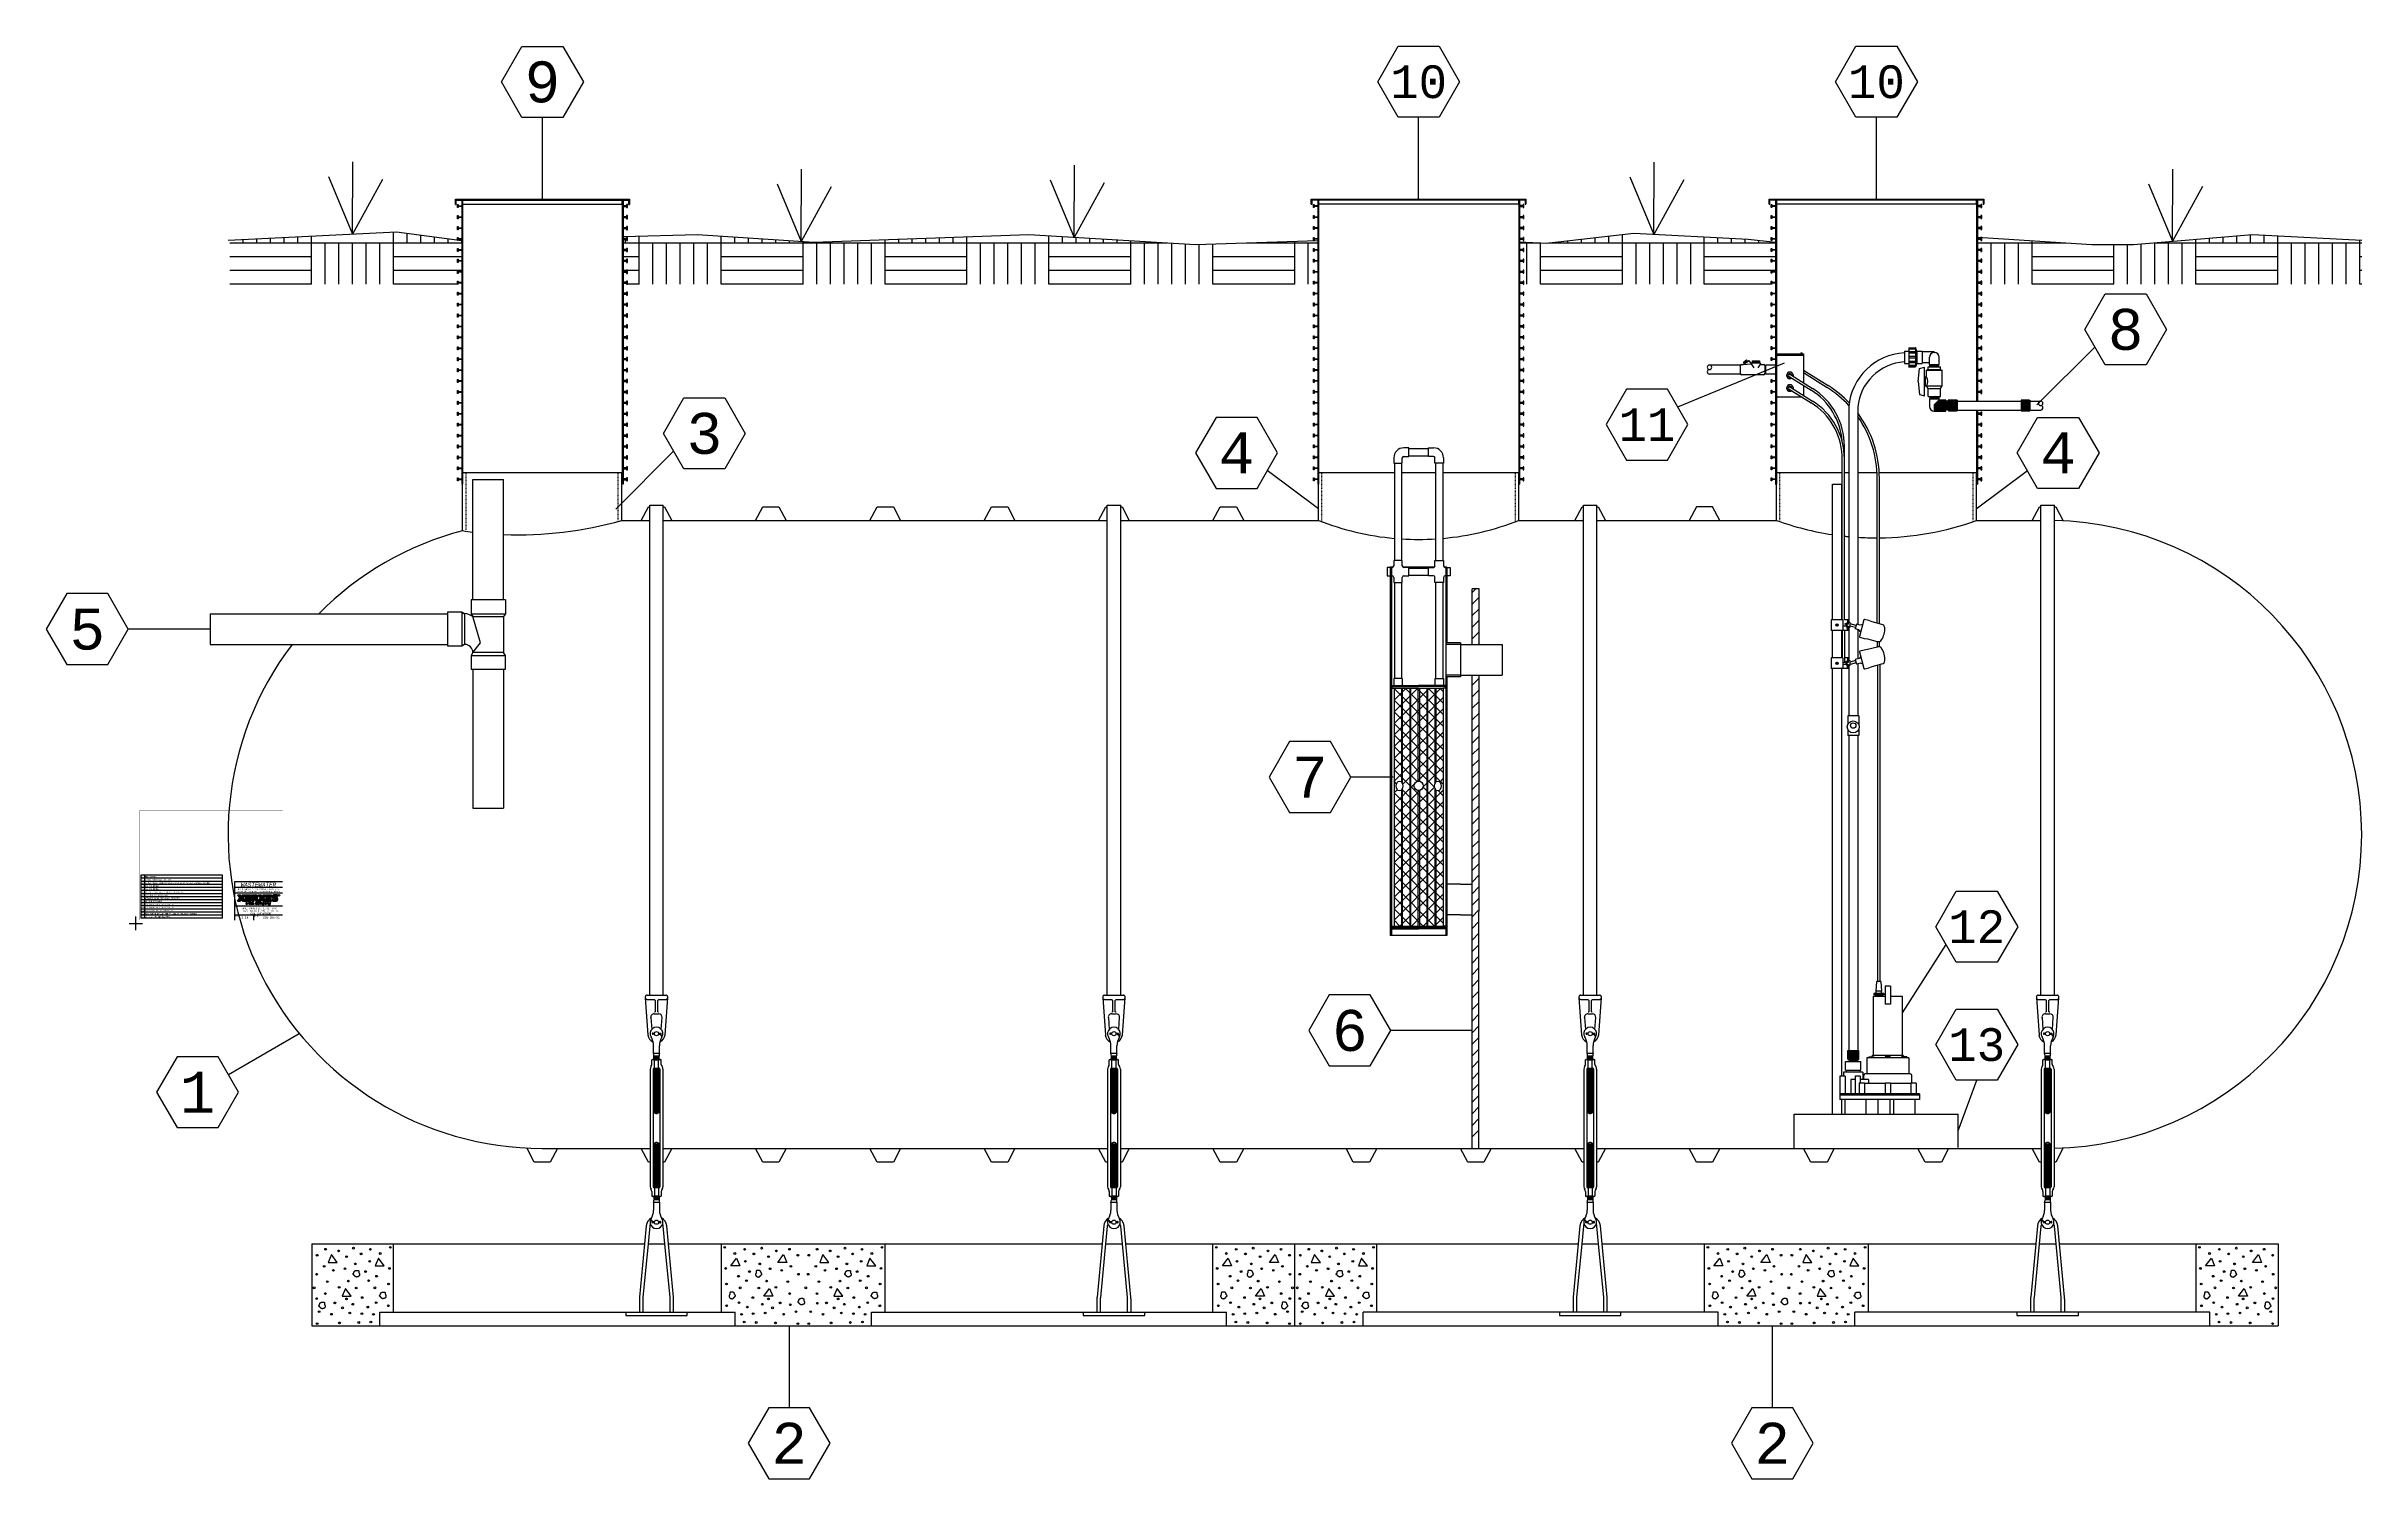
# Model space of a CAD drawing. Extents: x -13 to 326, y -81 to 129.
import ezdxf
from ezdxf.enums import TextEntityAlignment as Align

# ---------------------------------------------------------------- set-up
doc = ezdxf.new("R2010")
doc.units = 0
doc.header["$MEASUREMENT"] = 0
doc.header["$PDMODE"] = 2
doc.header["$PDSIZE"] = -0.01
doc.linetypes.add('SHORT_DASH', pattern=[0.125, 0.03125, -0.0625, 0.03125])
doc.layers.add('1', color=7, linetype='Continuous')
doc.layers.add('2', color=7, linetype='Continuous')
doc.styles.get("Standard").update_dxf_attribs({"font": 'monotxt.shx'})

# ---------------------------------------------------------------- blocks, each defined once
blk = doc.blocks.new('*U31')
at = {"layer": '2', "color": 5, "linetype": 'Continuous'}
blk.add_circle((0, 0), 1, dxfattribs=at)
blk = doc.blocks.new('*U32')
at = {"layer": '2', "color": 5, "linetype": 'Continuous'}
blk.add_circle((0, 0), 1, dxfattribs=at)
blk = doc.blocks.new('*X10')
at = {"layer": '2', "color": 5, "linetype": 'Continuous'}
for p, q in [((-6.57, 27.37), (0.3, 34.24)), ((-6.57, 29.07), (-1.4, 34.24)), ((-6.57, 30.76), (-3.09, 34.24)), ((-6.57, 32.46), (-4.79, 34.24)), ((-6.57, 34.16), (-6.49, 34.24)), ((0.63, 26.95), (-6.57, 34.16)), ((0.63, 28.65), (-4.96, 34.24)), ((0.63, 30.35), (-3.26, 34.24)), ((0.63, 32.04), (-1.56, 34.24)), ((0.63, 33.74), (0.13, 34.24)), ((-6.57, 25.67), (0.63, 32.88)), ((0.63, 25.25), (-6.57, 32.46)), ((-6.57, 23.97), (0.63, 31.18)), ((0.63, 23.56), (-6.57, 30.76)), ((-6.57, 22.28), (0.63, 29.48)), ((0.63, 21.86), (-6.57, 29.07)), ((-6.57, 20.58), (0.63, 27.79)), ((0.63, 20.16), (-6.57, 27.37)), ((-0.63, 19.73), (-6.57, 25.67)), ((-3.17, 20.57), (-6.57, 23.97)), ((-5.33, 20.13), (0.63, 26.09)), ((-3.19, 20.57), (0.63, 24.39)), ((0.63, 15.07), (-6.57, 22.28)), ((-6.21, 20.22), (-6.57, 20.58)), ((-2.3, 19.76), (0.63, 22.69)), ((0.11, 20.48), (0.63, 21)), ((-6.57, 17.19), (-3.62, 20.14)), ((-6.57, 13.79), (-0.63, 19.74)), ((-6.57, 18.88), (-6.1, 19.35)), ((-6.57, 12.1), (0.63, 19.3)), ((-6.57, 15.49), (-2.81, 19.25)), ((0.63, 11.68), (-6.57, 18.88)), ((-6.57, 10.4), (0.63, 17.6)), ((0.63, 9.98), (-6.57, 17.19)), ((0.63, 13.38), (-5.42, 19.42)), ((0.63, 16.77), (-2.31, 19.72)), ((0.63, 18.47), (-0.08, 19.18)), ((-6.57, 8.7), (0.63, 15.91)), ((0.63, 8.28), (-6.57, 15.49)), ((-6.57, 7), (0.63, 14.21)), ((0.63, 6.59), (-6.57, 13.79)), ((-6.57, 5.31), (0.63, 12.51)), ((0.63, 4.89), (-6.57, 12.1)), ((-6.57, 3.61), (0.63, 10.82)), ((0.63, 3.19), (-6.57, 10.4)), ((-6.57, 1.91), (0.63, 9.12)), ((0.63, 1.5), (-6.57, 8.7)), ((-6.57, 0.22), (0.63, 7.42)), ((0.63, -0.2), (-6.57, 7)), ((-0.63, -0.63), (-6.57, 5.31)), ((-2.33, -0.63), (-6.57, 3.61)), ((-5.72, -0.63), (0.63, 5.72)), ((-4.03, -0.63), (0.63, 4.03)), ((-4.03, -0.63), (-6.57, 1.91)), ((-5.72, -0.63), (-6.57, 0.22)), ((-2.33, -0.63), (0.63, 2.33)), ((-0.63, -0.63), (0.63, 0.63))]:
    blk.add_line(p, q, dxfattribs=at)
blk = doc.blocks.new('*U33', base_point=(17.43, 3.87))
at = {"layer": '1', "color": 1, "linetype": 'Continuous'}
blk.add_arc((17.43, 3.87), 0.111, 90, 270, dxfattribs=at)
blk = doc.blocks.new('*U34', base_point=(20.27, 3.91))
at = {"layer": '1', "color": 1, "linetype": 'Continuous'}
blk.add_arc((20.27, 3.91), 0.302, 277.0315, 72.0315, dxfattribs=at)
blk = doc.blocks.new('*U35', base_point=(20.499758, 3.545639))
at = {"layer": '1', "color": 1, "linetype": 'Continuous'}
blk.add_arc((20.499758, 3.545639), 0.302006, 277.03145, 75.87677, dxfattribs=at)
blk = doc.blocks.new('*U36', base_point=(20.407239, 3.527289))
at = {"layer": '1', "color": 1, "linetype": 'Continuous'}
blk.add_arc((20.407239, 3.527289), 0.061144, 96.815077, 254.38799, dxfattribs=at)
blk = doc.blocks.new('*U37', base_point=(20.39, 3.92))
at = {"layer": '1', "color": 1, "linetype": 'Continuous'}
blk.add_arc((20.39, 3.92), 0.0611, 96.8151, 252.7312, dxfattribs=at)
blk = doc.blocks.new('*U38', base_point=(17.56, 3.92))
at = {"layer": '1', "color": 1, "linetype": 'Continuous'}
blk.add_arc((17.56, 3.92), 0.338, 105.2074, 270, dxfattribs=at)
blk = doc.blocks.new('*U39', base_point=(19.49, 2.8))
at = {"layer": '1', "color": 5, "linetype": 'Continuous'}
blk.add_arc((19.49, 2.8), 0.0867, 0, 90, dxfattribs=at)
blk = doc.blocks.new('*U40', base_point=(18.72, 2.93))
at = {"layer": '1', "color": 5, "linetype": 'Continuous'}
blk.add_arc((18.72, 2.93), 0.133, 129.3644, 50.6356, dxfattribs=at)
blk = doc.blocks.new('*U41')
at = {"layer": '1', "color": 5, "linetype": 'Continuous'}
blk.add_circle((0, 0), 1, dxfattribs=at)
blk = doc.blocks.new('*U42', base_point=(17.91, 2.93))
at = {"layer": '1', "color": 5, "linetype": 'Continuous'}
blk.add_arc((17.91, 2.93), 0.133, 180, 0, dxfattribs=at)
blk = doc.blocks.new('*U43')
at = {"layer": '1', "color": 5, "linetype": 'Continuous'}
blk.add_circle((0, 0), 1, dxfattribs=at)
blk = doc.blocks.new('*U44', base_point=(17.89, 2.93))
at = {"layer": '1', "color": 5, "linetype": 'Continuous'}
blk.add_arc((17.89, 2.93), 0.133, 0, 180, dxfattribs=at)
blk = doc.blocks.new('*U45', base_point=(17.63, 2.93))
at = {"layer": '1', "color": 5, "linetype": 'Continuous'}
blk.add_arc((17.63, 2.93), 0.133, 0, 180, dxfattribs=at)
blk = doc.blocks.new('*U46', base_point=(17.64, 2.93))
at = {"layer": '1', "color": 5, "linetype": 'Continuous'}
blk.add_arc((17.64, 2.93), 0.104, 180, 0, dxfattribs=at)
blk = doc.blocks.new('*X11')
at = {"layer": '1', "color": 1, "linetype": 'Continuous'}
for p, q in [((-0.63, 0), (-0.1, 0.53)), ((-0.63, 0), (-0.1, 0.53)), ((-0.63, 0), (-0.1, 0.53)), ((-0.63, 0), (-0.11, 0.53)), ((-0.63, 0), (-0.11, 0.53)), ((-0.63, 0.01), (-0.11, 0.53)), ((-0.62, 0), (-0.09, 0.53)), ((-0.62, 0), (-0.09, 0.53)), ((-0.62, 0), (-0.09, 0.53)), ((-0.62, 0.02), (-0.11, 0.53)), ((-0.61, 0), (-0.08, 0.53)), ((-0.61, 0), (-0.08, 0.53)), ((-0.61, 0), (-0.08, 0.53)), ((-0.61, 0), (-0.09, 0.53)), ((-0.61, 0.03), (-0.12, 0.53)), ((-0.61, 0.04), (-0.12, 0.53)), ((-0.61, 0.52), (-0.6, 0.53)), ((-0.61, 0.52), (-0.6, 0.53)), ((-0.61, 0.52), (-0.6, 0.53)), ((-0.61, 0.52), (-0.61, 0.53)), ((-0.61, 0.53), (-0.61, 0.53)), ((-0.6, 0), (-0.07, 0.53)), ((-0.6, 0), (-0.07, 0.53)), ((-0.6, 0), (-0.07, 0.53)), ((-0.6, 0.05), (-0.12, 0.53)), ((-0.6, 0.06), (-0.13, 0.53)), ((-0.6, 0.5), (-0.57, 0.53)), ((-0.6, 0.51), (-0.58, 0.53)), ((-0.6, 0.51), (-0.58, 0.53)), ((-0.6, 0.51), (-0.58, 0.53)), ((-0.6, 0.51), (-0.58, 0.53)), ((-0.6, 0.51), (-0.59, 0.53)), ((-0.6, 0.51), (-0.59, 0.53)), ((-0.6, 0.52), (-0.59, 0.53)), ((-0.6, 0.52), (-0.59, 0.53)), ((-0.59, 0), (-0.06, 0.53)), ((-0.59, 0), (-0.06, 0.53)), ((-0.59, 0), (-0.06, 0.53)), ((-0.59, 0), (-0.07, 0.53)), ((-0.59, 0.07), (-0.13, 0.53)), ((-0.59, 0.07), (-0.13, 0.53)), ((-0.59, 0.49), (-0.54, 0.53)), ((-0.59, 0.49), (-0.55, 0.53)), ((-0.59, 0.49), (-0.55, 0.53)), ((-0.59, 0.49), (-0.55, 0.53)), ((-0.59, 0.49), (-0.56, 0.53)), ((-0.59, 0.5), (-0.56, 0.53)), ((-0.59, 0.5), (-0.56, 0.53)), ((-0.59, 0.5), (-0.56, 0.53)), ((-0.59, 0.5), (-0.57, 0.53)), ((-0.59, 0.5), (-0.57, 0.53)), ((-0.58, 0), (-0.05, 0.53)), ((-0.58, 0), (-0.05, 0.53)), ((-0.58, 0), (-0.05, 0.53)), ((-0.58, 0.08), (-0.13, 0.53)), ((-0.58, 0.47), (-0.52, 0.53)), ((-0.58, 0.47), (-0.52, 0.53)), ((-0.58, 0.47), (-0.52, 0.53)), ((-0.58, 0.48), (-0.53, 0.53)), ((-0.58, 0.48), (-0.53, 0.53)), ((-0.58, 0.48), (-0.53, 0.53)), ((-0.58, 0.48), (-0.54, 0.53)), ((-0.58, 0.48), (-0.54, 0.53)), ((-0.58, 0.49), (-0.54, 0.53)), ((-0.57, 0), (-0.04, 0.53)), ((-0.57, 0), (-0.04, 0.53)), ((-0.57, 0), (-0.04, 0.53)), ((-0.57, 0), (-0.05, 0.53)), ((-0.57, 0.09), (-0.14, 0.53)), ((-0.57, 0.46), (-0.49, 0.53)), ((-0.57, 0.46), (-0.5, 0.53)), ((-0.57, 0.46), (-0.5, 0.53)), ((-0.57, 0.46), (-0.5, 0.53)), ((-0.57, 0.46), (-0.5, 0.53)), ((-0.57, 0.46), (-0.51, 0.53)), ((-0.57, 0.47), (-0.51, 0.53)), ((-0.57, 0.47), (-0.51, 0.53)), ((-0.57, 0.47), (-0.52, 0.53)), ((-0.57, 0.1), (-0.3, 0.36)), ((-0.56, 0), (-0.03, 0.53)), ((-0.56, 0), (-0.03, 0.53)), ((-0.56, 0), (-0.03, 0.53)), ((-0.56, 0.44), (-0.47, 0.53)), ((-0.56, 0.44), (-0.47, 0.53)), ((-0.56, 0.44), (-0.47, 0.53)), ((-0.56, 0.45), (-0.48, 0.53)), ((-0.56, 0.45), (-0.48, 0.53)), ((-0.56, 0.45), (-0.48, 0.53)), ((-0.56, 0.45), (-0.48, 0.53)), ((-0.56, 0.45), (-0.49, 0.53)), ((-0.56, 0.45), (-0.49, 0.53)), ((-0.56, 0.12), (-0.31, 0.37)), ((-0.56, 0.11), (-0.31, 0.36)), ((-0.55, 0), (-0.02, 0.53)), ((-0.55, 0), (-0.02, 0.53)), ((-0.55, 0), (-0.02, 0.53)), ((-0.55, 0), (-0.03, 0.53)), ((-0.55, 0.42), (-0.44, 0.53)), ((-0.55, 0.43), (-0.44, 0.53)), ((-0.55, 0.43), (-0.45, 0.53)), ((-0.55, 0.43), (-0.45, 0.53)), ((-0.55, 0.43), (-0.45, 0.53)), ((-0.55, 0.43), (-0.46, 0.53)), ((-0.55, 0.43), (-0.46, 0.53)), ((-0.55, 0.44), (-0.46, 0.53)), ((-0.55, 0.44), (-0.46, 0.53)), ((-0.55, 0.13), (-0.31, 0.37)), ((-0.54, 0), (-0.02, 0.53)), ((-0.54, 0.41), (-0.42, 0.53)), ((-0.54, 0.41), (-0.42, 0.53)), ((-0.54, 0.41), (-0.42, 0.53)), ((-0.54, 0.41), (-0.43, 0.53)), ((-0.54, 0.42), (-0.43, 0.53)), ((-0.54, 0.42), (-0.43, 0.53)), ((-0.54, 0.42), (-0.43, 0.53)), ((-0.54, 0.42), (-0.44, 0.53)), ((-0.54, 0.42), (-0.44, 0.53)), ((-0.54, 0), (-0.02, 0.52)), ((-0.54, 0), (-0.02, 0.52)), ((-0.54, 0.13), (-0.31, 0.37)), ((-0.54, 0.14), (-0.31, 0.37)), ((-0.53, 0.39), (-0.39, 0.53)), ((-0.53, 0.4), (-0.39, 0.53)), ((-0.53, 0.4), (-0.4, 0.53)), ((-0.53, 0.4), (-0.4, 0.53)), ((-0.53, 0.4), (-0.4, 0.53)), ((-0.53, 0.4), (-0.41, 0.53)), ((-0.53, 0.4), (-0.41, 0.53)), ((-0.53, 0.41), (-0.41, 0.53)), ((-0.53, 0.41), (-0.41, 0.53)), ((-0.53, 0), (-0.03, 0.51)), ((-0.53, 0), (-0.03, 0.5)), ((-0.53, 0), (-0.04, 0.49)), ((-0.53, 0), (-0.04, 0.48)), ((-0.53, 0.16), (-0.31, 0.38)), ((-0.53, 0.15), (-0.31, 0.37)), ((-0.52, 0.38), (-0.38, 0.53)), ((-0.52, 0.39), (-0.38, 0.53)), ((-0.52, 0.39), (-0.38, 0.53)), ((-0.52, 0.39), (-0.39, 0.53)), ((-0.52, 0.39), (-0.39, 0.53)), ((-0.52, 0.38), (-0.37, 0.52)), ((-0.52, 0.38), (-0.38, 0.52)), ((-0.52, 0.38), (-0.38, 0.52)), ((-0.52, 0.38), (-0.38, 0.52)), ((-0.52, 0), (-0.05, 0.47)), ((-0.52, 0), (-0.05, 0.47)), ((-0.52, 0), (-0.06, 0.46)), ((-0.52, 0.17), (-0.31, 0.38)), ((-0.51, 0.38), (-0.37, 0.52)), ((-0.51, 0.37), (-0.37, 0.51)), ((-0.51, 0.37), (-0.37, 0.51)), ((-0.51, 0.37), (-0.37, 0.51)), ((-0.51, 0.37), (-0.37, 0.51)), ((-0.51, 0.37), (-0.37, 0.51)), ((-0.51, 0.37), (-0.37, 0.51)), ((-0.51, 0.36), (-0.37, 0.5)), ((-0.51, 0.36), (-0.37, 0.5)), ((-0.51, 0), (-0.07, 0.45)), ((-0.51, 0), (-0.07, 0.44)), ((-0.51, 0.18), (-0.31, 0.38)), ((-0.51, 0.19), (-0.31, 0.38)), ((-0.51, 0), (-0.33, 0.18)), ((-0.51, 0), (-0.33, 0.18)), ((-0.5, 0.36), (-0.36, 0.5)), ((-0.5, 0.36), (-0.37, 0.5)), ((-0.5, 0.36), (-0.37, 0.5)), ((-0.5, 0.35), (-0.36, 0.49)), ((-0.5, 0.35), (-0.36, 0.49)), ((-0.5, 0.35), (-0.36, 0.49)), ((-0.5, 0.35), (-0.36, 0.49)), ((-0.5, 0.36), (-0.36, 0.49)), ((-0.5, 0.34), (-0.36, 0.48)), ((-0.5, 0.35), (-0.36, 0.48)), ((-0.5, 0.2), (-0.32, 0.39)), ((-0.5, 0.2), (-0.31, 0.38)), ((-0.5, 0), (-0.33, 0.17)), ((-0.5, 0), (-0.34, 0.16)), ((-0.5, 0), (-0.34, 0.16)), ((-0.5, 0), (-0.34, 0.15)), ((-0.49, 0.34), (-0.36, 0.48)), ((-0.49, 0.34), (-0.36, 0.48)), ((-0.49, 0.34), (-0.36, 0.48)), ((-0.49, 0.33), (-0.35, 0.47)), ((-0.49, 0.33), (-0.35, 0.47)), ((-0.49, 0.33), (-0.35, 0.47)), ((-0.49, 0.34), (-0.35, 0.47)), ((-0.49, 0.34), (-0.35, 0.47)), ((-0.49, 0.33), (-0.35, 0.46)), ((-0.49, 0.21), (-0.32, 0.39)), ((-0.49, 0.22), (-0.32, 0.39)), ((-0.49, 0), (-0.34, 0.15)), ((-0.49, 0), (-0.35, 0.14)), ((-0.49, 0), (-0.35, 0.14)), ((-0.48, 0.32), (-0.35, 0.46)), ((-0.48, 0.32), (-0.35, 0.46)), ((-0.48, 0.33), (-0.35, 0.46)), ((-0.48, 0.33), (-0.35, 0.46)), ((-0.48, 0.31), (-0.34, 0.45)), ((-0.48, 0.32), (-0.34, 0.45)), ((-0.48, 0.32), (-0.34, 0.45)), ((-0.48, 0.32), (-0.35, 0.45)), ((-0.48, 0.32), (-0.35, 0.45)), ((-0.48, 0.23), (-0.32, 0.39)), ((-0.48, 0), (-0.35, 0.13)), ((-0.48, 0), (-0.36, 0.12)), ((-0.48, 0), (-0.36, 0.12)), ((-0.48, 0), (-0.36, 0.11)), ((-0.47, 0.31), (-0.34, 0.44)), ((-0.47, 0.31), (-0.34, 0.44)), ((-0.47, 0.31), (-0.34, 0.44)), ((-0.47, 0.31), (-0.34, 0.44)), ((-0.47, 0.31), (-0.34, 0.44)), ((-0.47, 0.3), (-0.33, 0.43)), ((-0.47, 0.3), (-0.34, 0.43)), ((-0.47, 0.3), (-0.34, 0.43)), ((-0.47, 0.3), (-0.34, 0.43)), ((-0.47, 0.25), (-0.32, 0.4)), ((-0.47, 0.24), (-0.32, 0.39)), ((-0.47, 0), (-0.37, 0.11)), ((-0.47, 0), (-0.37, 0.1)), ((-0.47, 0), (-0.37, 0.09)), ((-0.46, 0.29), (-0.33, 0.43)), ((-0.46, 0.3), (-0.33, 0.43)), ((-0.46, 0.29), (-0.33, 0.42)), ((-0.46, 0.29), (-0.33, 0.42)), ((-0.46, 0.29), (-0.33, 0.42)), ((-0.46, 0.29), (-0.33, 0.42)), ((-0.46, 0.29), (-0.33, 0.42)), ((-0.46, 0.28), (-0.33, 0.41)), ((-0.46, 0.28), (-0.33, 0.41)), ((-0.46, 0.26), (-0.32, 0.4)), ((-0.46, 0.27), (-0.32, 0.4)), ((-0.46, 0), (-0.37, 0.09)), ((-0.46, 0), (-0.38, 0.08)), ((-0.46, 0), (-0.38, 0.08)), ((-0.46, 0), (-0.38, 0.07)), ((-0.45, 0.28), (-0.32, 0.41)), ((-0.45, 0.28), (-0.33, 0.41)), ((-0.45, 0.28), (-0.33, 0.41)), ((-0.45, 0.27), (-0.32, 0.4)), ((-0.45, 0.28), (-0.32, 0.4)), ((-0.45, 0), (-0.39, 0.07)), ((-0.45, 0), (-0.39, 0.06)), ((-0.45, 0), (-0.39, 0.05)), ((-0.44, 0), (-0.4, 0.05)), ((-0.44, 0), (-0.4, 0.04)), ((-0.44, 0), (-0.4, 0.04)), ((-0.44, 0), (-0.4, 0.03)), ((-0.43, 0), (-0.41, 0.03)), ((-0.43, 0), (-0.41, 0.02)), ((-0.43, 0), (-0.41, 0.01)), ((-0.42, 0), (-0.42, 0.01)), ((-0.42, 0), (-0.42, 0)), ((-0.33, 0.18), (-0.08, 0.43)), ((-0.33, 0.18), (-0.08, 0.42)), ((-0.32, 0.18), (-0.09, 0.42)), ((-0.32, 0.18), (-0.09, 0.41)), ((-0.32, 0.18), (-0.1, 0.4)), ((-0.32, 0.17), (-0.1, 0.39)), ((-0.32, 0.17), (-0.11, 0.38)), ((-0.32, 0.17), (-0.12, 0.37)), ((-0.32, 0.17), (-0.13, 0.36)), ((-0.32, 0.17), (-0.12, 0.36)), ((-0.32, 0.16), (-0.13, 0.35)), ((-0.32, 0.16), (-0.14, 0.34)), ((-0.32, 0.16), (-0.14, 0.33)), ((-0.31, 0.16), (-0.15, 0.32)), ((-0.31, 0.15), (-0.16, 0.31)), ((-0.31, 0.16), (-0.15, 0.31)), ((-0.31, 0.15), (-0.17, 0.3)), ((-0.31, 0.15), (-0.17, 0.29)), ((-0.31, 0.15), (-0.18, 0.28)), ((-0.31, 0.14), (-0.18, 0.27)), ((-0.31, 0.14), (-0.18, 0.27)), ((-0.31, 0.15), (-0.18, 0.27)), ((-0.31, 0.15), (-0.18, 0.27)), ((-0.3, 0.36), (-0.14, 0.53)), ((-0.3, 0.37), (-0.14, 0.53)), ((-0.3, 0.37), (-0.15, 0.53)), ((-0.3, 0.38), (-0.15, 0.53)), ((-0.3, 0.14), (-0.18, 0.27)), ((-0.3, 0.13), (-0.17, 0.26)), ((-0.3, 0.13), (-0.17, 0.26)), ((-0.3, 0.13), (-0.17, 0.26)), ((-0.3, 0.13), (-0.18, 0.26)), ((-0.3, 0.14), (-0.18, 0.26)), ((-0.3, 0.14), (-0.18, 0.26)), ((-0.3, 0.12), (-0.17, 0.25)), ((-0.3, 0.12), (-0.17, 0.25)), ((-0.3, 0.13), (-0.17, 0.25)), ((-0.29, 0.39), (-0.15, 0.53)), ((-0.29, 0.39), (-0.15, 0.53)), ((-0.29, 0.4), (-0.16, 0.53)), ((-0.29, 0.12), (-0.16, 0.25)), ((-0.29, 0.12), (-0.17, 0.25)), ((-0.29, 0.12), (-0.17, 0.25)), ((-0.29, 0.11), (-0.16, 0.24)), ((-0.29, 0.11), (-0.16, 0.24)), ((-0.29, 0.11), (-0.16, 0.24)), ((-0.29, 0.11), (-0.16, 0.24)), ((-0.29, 0.11), (-0.16, 0.24)), ((-0.29, 0.12), (-0.16, 0.24)), ((-0.29, 0.1), (-0.16, 0.23)), ((-0.29, 0.1), (-0.16, 0.23)), ((-0.28, 0.4), (-0.16, 0.53)), ((-0.28, 0.41), (-0.16, 0.53)), ((-0.28, 0.41), (-0.16, 0.53)), ((-0.28, 0.42), (-0.17, 0.53)), ((-0.28, 0.1), (-0.15, 0.23)), ((-0.28, 0.1), (-0.15, 0.23)), ((-0.28, 0.1), (-0.15, 0.23)), ((-0.28, 0.09), (-0.15, 0.22)), ((-0.28, 0.09), (-0.15, 0.22)), ((-0.28, 0.09), (-0.15, 0.22)), ((-0.28, 0.09), (-0.15, 0.22)), ((-0.28, 0.09), (-0.15, 0.22)), ((-0.28, 0.09), (-0.15, 0.22)), ((-0.28, 0.08), (-0.14, 0.21)), ((-0.27, 0.43), (-0.17, 0.53)), ((-0.27, 0.43), (-0.17, 0.53)), ((-0.27, 0.44), (-0.18, 0.53)), ((-0.27, 0.07), (-0.14, 0.21)), ((-0.27, 0.08), (-0.14, 0.21)), ((-0.27, 0.08), (-0.14, 0.21)), ((-0.27, 0.08), (-0.14, 0.21)), ((-0.27, 0.08), (-0.14, 0.21)), ((-0.27, 0.07), (-0.13, 0.2)), ((-0.27, 0.07), (-0.13, 0.2)), ((-0.27, 0.07), (-0.14, 0.2)), ((-0.27, 0.07), (-0.14, 0.2)), ((-0.27, 0.07), (-0.14, 0.2)), ((-0.26, 0.44), (-0.18, 0.53)), ((-0.26, 0.45), (-0.18, 0.53)), ((-0.26, 0.45), (-0.18, 0.53)), ((-0.26, 0.46), (-0.19, 0.53)), ((-0.26, 0.06), (-0.13, 0.2)), ((-0.26, 0.05), (-0.13, 0.19)), ((-0.26, 0.05), (-0.13, 0.19)), ((-0.26, 0.06), (-0.13, 0.19)), ((-0.26, 0.06), (-0.13, 0.19)), ((-0.26, 0.06), (-0.13, 0.19)), ((-0.26, 0.06), (-0.13, 0.19)), ((-0.26, 0.04), (-0.12, 0.18)), ((-0.26, 0.05), (-0.12, 0.18)), ((-0.26, 0.05), (-0.12, 0.18)), ((-0.26, 0.05), (-0.12, 0.18)), ((-0.25, 0.46), (-0.19, 0.53)), ((-0.25, 0.47), (-0.19, 0.53)), ((-0.25, 0.48), (-0.2, 0.53)), ((-0.25, 0.04), (-0.12, 0.18)), ((-0.25, 0.04), (-0.12, 0.18)), ((-0.25, 0.03), (-0.11, 0.17)), ((-0.25, 0.03), (-0.11, 0.17)), ((-0.25, 0.03), (-0.11, 0.17)), ((-0.25, 0.04), (-0.11, 0.17)), ((-0.25, 0.04), (-0.12, 0.17)), ((-0.25, 0.04), (-0.12, 0.17)), ((-0.25, 0.03), (-0.11, 0.16)), ((-0.25, 0.03), (-0.11, 0.16)), ((-0.24, 0.48), (-0.2, 0.53)), ((-0.24, 0.49), (-0.2, 0.53)), ((-0.24, 0.49), (-0.2, 0.53)), ((-0.24, 0.5), (-0.21, 0.53)), ((-0.24, 0.02), (-0.1, 0.16)), ((-0.24, 0.02), (-0.11, 0.16)), ((-0.24, 0.02), (-0.11, 0.16)), ((-0.24, 0.02), (-0.11, 0.16)), ((-0.24, 0.01), (-0.1, 0.15)), ((-0.24, 0.01), (-0.1, 0.15)), ((-0.24, 0.01), (-0.1, 0.15)), ((-0.24, 0.01), (-0.1, 0.15)), ((-0.24, 0.01), (-0.1, 0.15)), ((-0.24, 0.02), (-0.1, 0.15)), ((-0.23, 0.5), (-0.21, 0.53)), ((-0.23, 0.51), (-0.21, 0.53)), ((-0.23, 0.52), (-0.22, 0.53)), ((-0.23, 0), (-0.09, 0.14)), ((-0.23, 0), (-0.09, 0.14)), ((-0.23, 0), (-0.09, 0.14)), ((-0.23, 0), (-0.09, 0.14)), ((-0.23, 0), (-0.1, 0.14)), ((-0.23, 0.01), (-0.1, 0.14)), ((-0.22, 0.52), (-0.22, 0.53)), ((-0.22, 0.53), (-0.22, 0.53)), ((-0.22, 0), (-0.09, 0.13)), ((-0.22, 0), (-0.09, 0.13)), ((-0.22, 0), (-0.09, 0.13)), ((-0.22, 0), (-0.09, 0.13)), ((-0.21, 0), (-0.08, 0.13)), ((-0.21, 0), (-0.09, 0.13)), ((-0.21, 0), (-0.08, 0.12)), ((-0.2, 0), (-0.08, 0.12)), ((-0.2, 0), (-0.08, 0.12)), ((-0.2, 0), (-0.08, 0.12)), ((-0.2, 0), (-0.08, 0.12)), ((-0.19, 0), (-0.08, 0.12)), ((-0.19, 0), (-0.07, 0.11)), ((-0.19, 0), (-0.08, 0.11)), ((-0.18, 0), (-0.07, 0.11)), ((-0.18, 0), (-0.07, 0.11)), ((-0.18, 0), (-0.07, 0.11)), ((-0.18, 0), (-0.07, 0.1)), ((-0.17, 0), (-0.07, 0.1)), ((-0.17, 0), (-0.07, 0.1)), ((-0.17, 0), (-0.07, 0.1)), ((-0.16, 0), (-0.06, 0.1)), ((-0.16, 0), (-0.07, 0.1)), ((-0.16, 0), (-0.06, 0.09)), ((-0.16, 0), (-0.06, 0.09)), ((-0.15, 0), (-0.06, 0.09)), ((-0.15, 0), (-0.06, 0.09)), ((-0.15, 0), (-0.06, 0.09)), ((-0.14, 0), (-0.06, 0.09)), ((-0.14, 0), (-0.05, 0.08)), ((-0.14, 0), (-0.06, 0.08)), ((-0.14, 0), (-0.06, 0.08)), ((-0.13, 0), (-0.05, 0.08)), ((-0.13, 0), (-0.05, 0.08)), ((-0.13, 0), (-0.05, 0.08)), ((-0.12, 0), (-0.05, 0.07)), ((-0.12, 0), (-0.05, 0.07)), ((-0.12, 0), (-0.05, 0.07)), ((-0.12, 0), (-0.05, 0.07)), ((-0.11, 0), (-0.04, 0.07)), ((-0.11, 0), (-0.05, 0.07)), ((-0.11, 0), (-0.04, 0.06)), ((-0.1, 0), (-0.04, 0.06)), ((-0.1, 0), (-0.04, 0.06)), ((-0.1, 0), (-0.04, 0.06)), ((-0.1, 0), (-0.04, 0.06)), ((-0.09, 0), (-0.04, 0.06)), ((-0.09, 0), (-0.04, 0.05)), ((-0.09, 0), (-0.04, 0.05)), ((-0.08, 0), (-0.03, 0.05)), ((-0.08, 0), (-0.03, 0.05)), ((-0.08, 0), (-0.03, 0.05)), ((-0.08, 0), (-0.03, 0.05)), ((-0.07, 0), (-0.03, 0.04)), ((-0.07, 0), (-0.03, 0.04)), ((-0.07, 0), (-0.03, 0.04)), ((-0.07, 0), (-0.03, 0.04)), ((-0.06, 0), (-0.02, 0.04)), ((-0.06, 0), (-0.02, 0.04)), ((-0.06, 0), (-0.02, 0.03)), ((-0.05, 0), (-0.02, 0.03)), ((-0.05, 0), (-0.02, 0.03)), ((-0.05, 0), (-0.02, 0.03)), ((-0.05, 0), (-0.02, 0.03)), ((-0.04, 0), (-0.02, 0.03)), ((-0.04, 0), (-0.01, 0.02)), ((-0.04, 0), (-0.02, 0.02)), ((-0.03, 0), (-0.01, 0.02)), ((-0.03, 0), (-0.01, 0.02)), ((-0.03, 0), (-0.01, 0.02)), ((-0.03, 0), (-0.01, 0.02)), ((-0.02, 0), (-0.01, 0.01)), ((-0.02, 0), (-0.01, 0.01)), ((-0.02, 0), (-0.01, 0.01)), ((-0.01, 0), (0, 0.01)), ((-0.01, 0), (0, 0.01)), ((-0.01, 0), (-0.01, 0.01)), ((-0.01, 0), (0, 0)), ((0, 0), (0, 0)), ((0, 0), (0, 0))]:
    blk.add_line(p, q, dxfattribs=at)
blk = doc.blocks.new('*X12')
at = {"layer": '1', "color": 1, "linetype": 'Continuous'}
for p, q in [((-0.45, 0.21), (-0.13, 0.53)), ((-0.45, 0.22), (-0.13, 0.53)), ((-0.45, 0.22), (-0.14, 0.53)), ((-0.45, 0.22), (-0.14, 0.53)), ((-0.45, 0.22), (-0.14, 0.53)), ((-0.45, 0.23), (-0.15, 0.53)), ((-0.45, 0.23), (-0.15, 0.53)), ((-0.45, 0.23), (-0.15, 0.53)), ((-0.45, 0.24), (-0.15, 0.53)), ((-0.45, 0.24), (-0.16, 0.53)), ((-0.45, 0.24), (-0.16, 0.53)), ((-0.45, 0.24), (-0.16, 0.53)), ((-0.45, 0.25), (-0.17, 0.53)), ((-0.45, 0.25), (-0.17, 0.53)), ((-0.45, 0.25), (-0.17, 0.53)), ((-0.45, 0.26), (-0.17, 0.53)), ((-0.45, 0.26), (-0.18, 0.53)), ((-0.45, 0.26), (-0.18, 0.53)), ((-0.45, 0.26), (-0.18, 0.53)), ((-0.45, 0.27), (-0.19, 0.53)), ((-0.45, 0.27), (-0.19, 0.53)), ((-0.45, 0.27), (-0.19, 0.53)), ((-0.45, 0.28), (-0.19, 0.53)), ((-0.45, 0.28), (-0.2, 0.53)), ((-0.45, 0.28), (-0.2, 0.53)), ((-0.45, 0.28), (-0.2, 0.53)), ((-0.45, 0.29), (-0.21, 0.53)), ((-0.45, 0.29), (-0.21, 0.53)), ((-0.45, 0.29), (-0.21, 0.53)), ((-0.45, 0.29), (-0.21, 0.53)), ((-0.45, 0.3), (-0.22, 0.53)), ((-0.45, 0.3), (-0.22, 0.53)), ((-0.45, 0.3), (-0.22, 0.53)), ((-0.45, 0.31), (-0.22, 0.53)), ((-0.45, 0.31), (-0.23, 0.53)), ((-0.45, 0.31), (-0.23, 0.53)), ((-0.45, 0.31), (-0.23, 0.53)), ((-0.45, 0.32), (-0.24, 0.53)), ((-0.45, 0.32), (-0.24, 0.53)), ((-0.45, 0.32), (-0.24, 0.53)), ((-0.45, 0.33), (-0.24, 0.53)), ((-0.45, 0.33), (-0.25, 0.53)), ((-0.45, 0.33), (-0.25, 0.53)), ((-0.45, 0.33), (-0.25, 0.53)), ((-0.45, 0.34), (-0.26, 0.53)), ((-0.45, 0.34), (-0.26, 0.53)), ((-0.45, 0.34), (-0.26, 0.53)), ((-0.45, 0.35), (-0.26, 0.53)), ((-0.45, 0.35), (-0.27, 0.53)), ((-0.45, 0.35), (-0.27, 0.53)), ((-0.45, 0.35), (-0.27, 0.53)), ((-0.45, 0.36), (-0.28, 0.53)), ((-0.45, 0.36), (-0.28, 0.53)), ((-0.45, 0.36), (-0.28, 0.53)), ((-0.45, 0.37), (-0.28, 0.53)), ((-0.45, 0.37), (-0.29, 0.53)), ((-0.45, 0.37), (-0.29, 0.53)), ((-0.45, 0.37), (-0.29, 0.53)), ((-0.45, 0.38), (-0.3, 0.53)), ((-0.45, 0.38), (-0.3, 0.53)), ((-0.45, 0.38), (-0.3, 0.53)), ((-0.45, 0.39), (-0.3, 0.53)), ((-0.45, 0.39), (-0.31, 0.53)), ((-0.45, 0.39), (-0.31, 0.53)), ((-0.45, 0.39), (-0.31, 0.53)), ((-0.45, 0.4), (-0.32, 0.53)), ((-0.45, 0.4), (-0.32, 0.53)), ((-0.45, 0.4), (-0.32, 0.53)), ((-0.45, 0.41), (-0.32, 0.53)), ((-0.45, 0.41), (-0.33, 0.53)), ((-0.45, 0.41), (-0.33, 0.53)), ((-0.45, 0.41), (-0.33, 0.53)), ((-0.45, 0.42), (-0.34, 0.53)), ((-0.45, 0.42), (-0.34, 0.53)), ((-0.45, 0.42), (-0.34, 0.53)), ((-0.45, 0.42), (-0.34, 0.53)), ((-0.45, 0.43), (-0.35, 0.53)), ((-0.45, 0.43), (-0.35, 0.53)), ((-0.45, 0.43), (-0.35, 0.53)), ((-0.45, 0.44), (-0.36, 0.53)), ((-0.45, 0.44), (-0.36, 0.53)), ((-0.45, 0.44), (-0.36, 0.53)), ((-0.45, 0.44), (-0.36, 0.53)), ((-0.45, 0.45), (-0.37, 0.53)), ((-0.45, 0.45), (-0.37, 0.53)), ((-0.45, 0.45), (-0.37, 0.53)), ((-0.45, 0.46), (-0.37, 0.53)), ((-0.45, 0.46), (-0.38, 0.53)), ((-0.45, 0.46), (-0.38, 0.53)), ((-0.45, 0.46), (-0.38, 0.53)), ((-0.45, 0.47), (-0.39, 0.53)), ((-0.45, 0.47), (-0.39, 0.53)), ((-0.45, 0.47), (-0.39, 0.53)), ((-0.45, 0.48), (-0.39, 0.53)), ((-0.45, 0.48), (-0.4, 0.53)), ((-0.45, 0.48), (-0.4, 0.53)), ((-0.45, 0.48), (-0.4, 0.53)), ((-0.45, 0.49), (-0.41, 0.53)), ((-0.45, 0.49), (-0.41, 0.53)), ((-0.45, 0.49), (-0.41, 0.53)), ((-0.45, 0.5), (-0.41, 0.53)), ((-0.45, 0.5), (-0.42, 0.53)), ((-0.45, 0.5), (-0.42, 0.53)), ((-0.45, 0.5), (-0.42, 0.53)), ((-0.45, 0.51), (-0.43, 0.53)), ((-0.45, 0.51), (-0.43, 0.53)), ((-0.45, 0.51), (-0.43, 0.53)), ((-0.45, 0.52), (-0.43, 0.53)), ((-0.45, 0.52), (-0.44, 0.53)), ((-0.45, 0.52), (-0.44, 0.53)), ((-0.45, 0.52), (-0.44, 0.53)), ((-0.45, 0.53), (-0.45, 0.53)), ((-0.45, 0.2), (-0.25, 0.4)), ((-0.45, 0.21), (-0.25, 0.4)), ((-0.45, 0.21), (-0.25, 0.4)), ((-0.45, 0.19), (-0.25, 0.39)), ((-0.45, 0.2), (-0.25, 0.39)), ((-0.45, 0.2), (-0.25, 0.39)), ((-0.45, 0.2), (-0.25, 0.39)), ((-0.45, 0.18), (-0.25, 0.38)), ((-0.45, 0.19), (-0.25, 0.38)), ((-0.45, 0.19), (-0.25, 0.38)), ((-0.45, 0.17), (-0.25, 0.37)), ((-0.45, 0.18), (-0.25, 0.37)), ((-0.45, 0.18), (-0.25, 0.37)), ((-0.45, 0.18), (-0.25, 0.37)), ((-0.45, 0.16), (-0.25, 0.36)), ((-0.45, 0.17), (-0.25, 0.36)), ((-0.45, 0.17), (-0.25, 0.36)), ((-0.45, 0.15), (-0.25, 0.35)), ((-0.45, 0.16), (-0.25, 0.35)), ((-0.45, 0.16), (-0.25, 0.35)), ((-0.45, 0.16), (-0.25, 0.35)), ((-0.45, 0.14), (-0.25, 0.34)), ((-0.45, 0.14), (-0.25, 0.34)), ((-0.45, 0.15), (-0.25, 0.34)), ((-0.45, 0.15), (-0.25, 0.34)), ((-0.45, 0.13), (-0.25, 0.33)), ((-0.45, 0.14), (-0.25, 0.33)), ((-0.45, 0.14), (-0.25, 0.33)), ((-0.45, 0.01), (-0.13, 0.32)), ((-0.45, 0.01), (-0.14, 0.32)), ((-0.45, 0.02), (-0.14, 0.32)), ((-0.45, 0.02), (-0.14, 0.32)), ((-0.45, 0.02), (-0.15, 0.32)), ((-0.45, 0.03), (-0.15, 0.32)), ((-0.45, 0.03), (-0.15, 0.32)), ((-0.45, 0.03), (-0.15, 0.32)), ((-0.45, 0.03), (-0.16, 0.32)), ((-0.45, 0.04), (-0.16, 0.32)), ((-0.45, 0.04), (-0.16, 0.32)), ((-0.45, 0.04), (-0.17, 0.32)), ((-0.45, 0.05), (-0.17, 0.32)), ((-0.45, 0.05), (-0.17, 0.32)), ((-0.45, 0.05), (-0.17, 0.32)), ((-0.45, 0.05), (-0.18, 0.32)), ((-0.45, 0.06), (-0.18, 0.32)), ((-0.45, 0.06), (-0.18, 0.32)), ((-0.45, 0.06), (-0.18, 0.32)), ((-0.45, 0.07), (-0.19, 0.32)), ((-0.45, 0.07), (-0.19, 0.32)), ((-0.45, 0.07), (-0.19, 0.32)), ((-0.45, 0.07), (-0.2, 0.32)), ((-0.45, 0.08), (-0.2, 0.32)), ((-0.45, 0.08), (-0.2, 0.32)), ((-0.45, 0.08), (-0.2, 0.32)), ((-0.45, 0.09), (-0.21, 0.32)), ((-0.45, 0.09), (-0.21, 0.32)), ((-0.45, 0.09), (-0.21, 0.32)), ((-0.45, 0.09), (-0.22, 0.32)), ((-0.45, 0.1), (-0.22, 0.32)), ((-0.45, 0.1), (-0.22, 0.32)), ((-0.45, 0.1), (-0.22, 0.32)), ((-0.45, 0.11), (-0.23, 0.32)), ((-0.45, 0.11), (-0.23, 0.32)), ((-0.45, 0.11), (-0.23, 0.32)), ((-0.45, 0.11), (-0.24, 0.32)), ((-0.45, 0.12), (-0.24, 0.32)), ((-0.45, 0.12), (-0.24, 0.32)), ((-0.45, 0.12), (-0.24, 0.32)), ((-0.45, 0.13), (-0.25, 0.32)), ((-0.45, 0.13), (-0.25, 0.32)), ((-0.45, 0.13), (-0.25, 0.32)), ((-0.45, 0), (-0.25, 0.2)), ((-0.45, 0.01), (-0.25, 0.2)), ((-0.45, 0.01), (-0.25, 0.2)), ((-0.45, 0), (-0.25, 0.19)), ((-0.44, 0), (-0.25, 0.19)), ((-0.44, 0), (-0.25, 0.19)), ((-0.44, 0), (-0.25, 0.19)), ((-0.44, 0), (-0.25, 0.18)), ((-0.43, 0), (-0.25, 0.18)), ((-0.43, 0), (-0.25, 0.18)), ((-0.43, 0), (-0.25, 0.17)), ((-0.42, 0), (-0.25, 0.17)), ((-0.42, 0), (-0.25, 0.17)), ((-0.42, 0), (-0.25, 0.17)), ((-0.42, 0), (-0.25, 0.16)), ((-0.41, 0), (-0.25, 0.16)), ((-0.41, 0), (-0.25, 0.16)), ((-0.41, 0), (-0.25, 0.15)), ((-0.41, 0), (-0.25, 0.15)), ((-0.4, 0), (-0.25, 0.15)), ((-0.4, 0), (-0.25, 0.15)), ((-0.4, 0), (-0.25, 0.14)), ((-0.39, 0), (-0.25, 0.14)), ((-0.39, 0), (-0.25, 0.14)), ((-0.39, 0), (-0.25, 0.13)), ((-0.39, 0), (-0.25, 0.13)), ((-0.38, 0), (-0.25, 0.13)), ((-0.38, 0), (-0.25, 0.13)), ((-0.38, 0), (-0.25, 0.12)), ((-0.37, 0), (-0.24, 0.12)), ((-0.37, 0), (-0.25, 0.12)), ((-0.37, 0), (-0.25, 0.12)), ((-0.37, 0), (-0.25, 0.12)), ((-0.36, 0), (-0.24, 0.12)), ((-0.36, 0), (-0.24, 0.12)), ((-0.36, 0), (-0.24, 0.12)), ((-0.35, 0), (-0.22, 0.12)), ((-0.35, 0), (-0.23, 0.12)), ((-0.35, 0), (-0.23, 0.12)), ((-0.35, 0), (-0.23, 0.12)), ((-0.34, 0), (-0.22, 0.12)), ((-0.34, 0), (-0.22, 0.12)), ((-0.34, 0), (-0.22, 0.12)), ((-0.33, 0), (-0.2, 0.12)), ((-0.33, 0), (-0.21, 0.12)), ((-0.33, 0), (-0.21, 0.12)), ((-0.33, 0), (-0.21, 0.12)), ((-0.32, 0), (-0.2, 0.12)), ((-0.32, 0), (-0.2, 0.12)), ((-0.32, 0), (-0.2, 0.12)), ((-0.31, 0), (-0.18, 0.12)), ((-0.31, 0), (-0.19, 0.12)), ((-0.31, 0), (-0.19, 0.12)), ((-0.31, 0), (-0.19, 0.12)), ((-0.3, 0), (-0.18, 0.12)), ((-0.3, 0), (-0.18, 0.12)), ((-0.3, 0), (-0.18, 0.12)), ((-0.29, 0), (-0.16, 0.12)), ((-0.29, 0), (-0.17, 0.12)), ((-0.29, 0), (-0.17, 0.12)), ((-0.29, 0), (-0.17, 0.12)), ((-0.28, 0), (-0.15, 0.12)), ((-0.28, 0), (-0.16, 0.12)), ((-0.28, 0), (-0.16, 0.12)), ((-0.28, 0), (-0.16, 0.12)), ((-0.27, 0), (-0.14, 0.12)), ((-0.27, 0), (-0.15, 0.12)), ((-0.27, 0), (-0.15, 0.12)), ((-0.26, 0), (-0.13, 0.12)), ((-0.26, 0), (-0.14, 0.12)), ((-0.26, 0), (-0.14, 0.12)), ((-0.26, 0), (-0.14, 0.12)), ((-0.25, 0.41), (-0.13, 0.53)), ((-0.25, 0.41), (-0.13, 0.53)), ((-0.25, 0.2), (-0.13, 0.32)), ((-0.25, 0.2), (-0.13, 0.32)), ((-0.25, 0.2), (-0.13, 0.32)), ((-0.25, 0), (-0.12, 0.12)), ((-0.25, 0), (-0.13, 0.12)), ((-0.25, 0), (-0.13, 0.12)), ((-0.24, 0.41), (-0.11, 0.53)), ((-0.24, 0.41), (-0.12, 0.53)), ((-0.24, 0.41), (-0.12, 0.53)), ((-0.24, 0.41), (-0.12, 0.53)), ((-0.24, 0.2), (-0.11, 0.32)), ((-0.24, 0.2), (-0.12, 0.32)), ((-0.24, 0.2), (-0.12, 0.32)), ((-0.24, 0.2), (-0.12, 0.32)), ((-0.24, 0), (-0.11, 0.12)), ((-0.24, 0), (-0.12, 0.12)), ((-0.24, 0), (-0.12, 0.12)), ((-0.24, 0), (-0.12, 0.12)), ((-0.23, 0.41), (-0.1, 0.53)), ((-0.23, 0.41), (-0.11, 0.53)), ((-0.23, 0.41), (-0.11, 0.53)), ((-0.23, 0.41), (-0.11, 0.53)), ((-0.23, 0.2), (-0.11, 0.32)), ((-0.23, 0.2), (-0.11, 0.32)), ((-0.23, 0.2), (-0.11, 0.32)), ((-0.23, 0), (-0.11, 0.12)), ((-0.23, 0), (-0.11, 0.12)), ((-0.23, 0), (-0.11, 0.12)), ((-0.22, 0.41), (-0.09, 0.53)), ((-0.22, 0.41), (-0.1, 0.53)), ((-0.22, 0.41), (-0.1, 0.53)), ((-0.22, 0.2), (-0.09, 0.32)), ((-0.22, 0.2), (-0.1, 0.32)), ((-0.22, 0.2), (-0.1, 0.32)), ((-0.22, 0.2), (-0.1, 0.32)), ((-0.22, 0), (-0.09, 0.12)), ((-0.22, 0), (-0.1, 0.12)), ((-0.22, 0), (-0.1, 0.12)), ((-0.22, 0), (-0.1, 0.12)), ((-0.21, 0.41), (-0.08, 0.53)), ((-0.21, 0.41), (-0.09, 0.53)), ((-0.21, 0.41), (-0.09, 0.53)), ((-0.21, 0.41), (-0.09, 0.53)), ((-0.21, 0.2), (-0.09, 0.32)), ((-0.21, 0.2), (-0.09, 0.32)), ((-0.21, 0.2), (-0.09, 0.32)), ((-0.21, 0), (-0.09, 0.12)), ((-0.21, 0), (-0.09, 0.12)), ((-0.21, 0), (-0.09, 0.12)), ((-0.2, 0.41), (-0.08, 0.53)), ((-0.2, 0.41), (-0.08, 0.53)), ((-0.2, 0.41), (-0.08, 0.53)), ((-0.2, 0.2), (-0.07, 0.32)), ((-0.2, 0.2), (-0.08, 0.32)), ((-0.2, 0.2), (-0.08, 0.32)), ((-0.2, 0.2), (-0.08, 0.32)), ((-0.2, 0), (-0.07, 0.12)), ((-0.2, 0), (-0.08, 0.12)), ((-0.2, 0), (-0.08, 0.12)), ((-0.2, 0), (-0.08, 0.12)), ((-0.19, 0.41), (-0.06, 0.53)), ((-0.19, 0.41), (-0.07, 0.53)), ((-0.19, 0.41), (-0.07, 0.53)), ((-0.19, 0.41), (-0.07, 0.53)), ((-0.19, 0.2), (-0.06, 0.32)), ((-0.19, 0.2), (-0.07, 0.32)), ((-0.19, 0.2), (-0.07, 0.32)), ((-0.19, 0.2), (-0.07, 0.32)), ((-0.19, 0), (-0.07, 0.12)), ((-0.19, 0), (-0.07, 0.12)), ((-0.19, 0), (-0.07, 0.12)), ((-0.18, 0.41), (-0.06, 0.53)), ((-0.18, 0.41), (-0.06, 0.53)), ((-0.18, 0.41), (-0.06, 0.53)), ((-0.18, 0.2), (-0.05, 0.32)), ((-0.18, 0.2), (-0.06, 0.32)), ((-0.18, 0.2), (-0.06, 0.32)), ((-0.18, 0), (-0.05, 0.12)), ((-0.18, 0), (-0.06, 0.12)), ((-0.18, 0), (-0.06, 0.12)), ((-0.18, 0), (-0.06, 0.12)), ((-0.17, 0.41), (-0.04, 0.53)), ((-0.17, 0.41), (-0.05, 0.53)), ((-0.17, 0.41), (-0.05, 0.53)), ((-0.17, 0.41), (-0.05, 0.53)), ((-0.17, 0.2), (-0.04, 0.32)), ((-0.17, 0.2), (-0.05, 0.32)), ((-0.17, 0.2), (-0.05, 0.32)), ((-0.17, 0.2), (-0.05, 0.32)), ((-0.17, 0), (-0.05, 0.12)), ((-0.17, 0), (-0.05, 0.12)), ((-0.17, 0), (-0.05, 0.12)), ((-0.16, 0.41), (-0.04, 0.53)), ((-0.16, 0.41), (-0.04, 0.53)), ((-0.16, 0.41), (-0.04, 0.53)), ((-0.16, 0.2), (-0.03, 0.32)), ((-0.16, 0.2), (-0.04, 0.32)), ((-0.16, 0.2), (-0.04, 0.32)), ((-0.16, 0), (-0.03, 0.12)), ((-0.16, 0), (-0.04, 0.12)), ((-0.16, 0), (-0.04, 0.12)), ((-0.16, 0), (-0.04, 0.12)), ((-0.15, 0.41), (-0.02, 0.53)), ((-0.15, 0.41), (-0.03, 0.53)), ((-0.15, 0.41), (-0.03, 0.53)), ((-0.15, 0.41), (-0.03, 0.53)), ((-0.15, 0.2), (-0.02, 0.32)), ((-0.15, 0.2), (-0.03, 0.32)), ((-0.15, 0.2), (-0.03, 0.32)), ((-0.15, 0.2), (-0.03, 0.32)), ((-0.15, 0), (-0.03, 0.12)), ((-0.15, 0), (-0.03, 0.12)), ((-0.15, 0), (-0.03, 0.12)), ((-0.14, 0.41), (-0.02, 0.53)), ((-0.14, 0.41), (-0.02, 0.53)), ((-0.14, 0.41), (-0.02, 0.53)), ((-0.14, 0.2), (-0.02, 0.32)), ((-0.14, 0.2), (-0.02, 0.32)), ((-0.14, 0.2), (-0.02, 0.32)), ((-0.14, 0), (-0.01, 0.12)), ((-0.14, 0), (-0.02, 0.12)), ((-0.14, 0), (-0.02, 0.12)), ((-0.14, 0), (-0.02, 0.12)), ((-0.13, 0.41), (0, 0.53)), ((-0.13, 0.41), (-0.01, 0.53)), ((-0.13, 0.41), (-0.01, 0.53)), ((-0.13, 0.41), (-0.01, 0.53)), ((-0.13, 0.2), (-0.01, 0.32)), ((-0.13, 0.2), (-0.01, 0.32)), ((-0.13, 0.2), (-0.01, 0.32)), ((-0.13, 0.2), (-0.01, 0.32)), ((-0.13, 0), (0, 0.12)), ((-0.13, 0), (-0.01, 0.12)), ((-0.13, 0), (-0.01, 0.12)), ((-0.13, 0), (-0.01, 0.12)), ((-0.12, 0.41), (0, 0.53)), ((-0.12, 0.41), (0, 0.53)), ((-0.12, 0.41), (0, 0.52)), ((-0.12, 0.2), (-0.01, 0.32)), ((-0.12, 0.2), (-0.01, 0.31)), ((-0.12, 0.2), (-0.01, 0.31)), ((-0.12, 0), (0, 0.12)), ((-0.12, 0), (0, 0.12)), ((-0.12, 0), (0, 0.12)), ((-0.11, 0.41), (0, 0.52)), ((-0.11, 0.41), (0, 0.52)), ((-0.11, 0.41), (0, 0.52)), ((-0.11, 0.41), (0, 0.51)), ((-0.11, 0.2), (-0.01, 0.31)), ((-0.11, 0.2), (-0.01, 0.3)), ((-0.11, 0.2), (-0.01, 0.3)), ((-0.11, 0.2), (-0.01, 0.3)), ((-0.11, 0), (0, 0.11)), ((-0.11, 0), (0, 0.11)), ((-0.11, 0), (0, 0.11)), ((-0.11, 0), (0, 0.11)), ((-0.1, 0.41), (0, 0.51)), ((-0.1, 0.41), (0, 0.51)), ((-0.1, 0.41), (0, 0.5)), ((-0.1, 0.41), (0, 0.5)), ((-0.1, 0.2), (-0.01, 0.3)), ((-0.1, 0.2), (-0.01, 0.29)), ((-0.1, 0.2), (-0.01, 0.29)), ((-0.1, 0), (0, 0.1)), ((-0.1, 0), (0, 0.1)), ((-0.1, 0), (0, 0.1)), ((-0.09, 0.41), (0, 0.5)), ((-0.09, 0.41), (0, 0.5)), ((-0.09, 0.41), (0, 0.49)), ((-0.09, 0.2), (-0.01, 0.29)), ((-0.09, 0.2), (-0.01, 0.28)), ((-0.09, 0.2), (-0.01, 0.28)), ((-0.09, 0.2), (-0.01, 0.28)), ((-0.09, 0), (0, 0.09)), ((-0.09, 0), (0, 0.09)), ((-0.09, 0), (0, 0.09)), ((-0.09, 0), (0, 0.09)), ((-0.08, 0.41), (0, 0.49)), ((-0.08, 0.41), (0, 0.49)), ((-0.08, 0.41), (0, 0.48)), ((-0.08, 0.41), (0, 0.48)), ((-0.08, 0.2), (-0.01, 0.28)), ((-0.08, 0.2), (-0.01, 0.27)), ((-0.08, 0.2), (-0.01, 0.27)), ((-0.08, 0), (0, 0.08)), ((-0.08, 0), (0, 0.08)), ((-0.08, 0), (0, 0.08)), ((-0.07, 0.41), (0, 0.48)), ((-0.07, 0.41), (0, 0.48)), ((-0.07, 0.41), (0, 0.47)), ((-0.07, 0.2), (-0.01, 0.27)), ((-0.07, 0.2), (-0.01, 0.26)), ((-0.07, 0.2), (-0.01, 0.26)), ((-0.07, 0.2), (-0.01, 0.26)), ((-0.07, 0), (0, 0.07)), ((-0.07, 0), (0, 0.07)), ((-0.07, 0), (0, 0.07)), ((-0.07, 0), (0, 0.07)), ((-0.06, 0.41), (0, 0.47)), ((-0.06, 0.41), (0, 0.47)), ((-0.06, 0.41), (0, 0.46)), ((-0.06, 0.41), (0, 0.46)), ((-0.06, 0.2), (-0.01, 0.26)), ((-0.06, 0.2), (-0.01, 0.25)), ((-0.06, 0.2), (-0.01, 0.25)), ((-0.06, 0), (0, 0.06)), ((-0.06, 0), (0, 0.06)), ((-0.06, 0), (0, 0.06)), ((-0.05, 0.41), (0, 0.46)), ((-0.05, 0.41), (0, 0.46)), ((-0.05, 0.41), (0, 0.45)), ((-0.05, 0.2), (-0.01, 0.25)), ((-0.05, 0.2), (-0.01, 0.25)), ((-0.05, 0.2), (-0.01, 0.24)), ((-0.05, 0.2), (-0.01, 0.24)), ((-0.05, 0), (0, 0.05)), ((-0.05, 0), (0, 0.05)), ((-0.05, 0), (0, 0.05)), ((-0.05, 0), (0, 0.05)), ((-0.04, 0.41), (0, 0.45)), ((-0.04, 0.41), (0, 0.45)), ((-0.04, 0.41), (0, 0.44)), ((-0.04, 0.41), (0, 0.44)), ((-0.04, 0.2), (-0.01, 0.24)), ((-0.04, 0.2), (-0.01, 0.23)), ((-0.04, 0.2), (-0.01, 0.23)), ((-0.04, 0.2), (-0.01, 0.23)), ((-0.04, 0), (0, 0.04)), ((-0.04, 0), (0, 0.04)), ((-0.04, 0), (0, 0.04)), ((-0.03, 0.41), (0, 0.44)), ((-0.03, 0.41), (0, 0.44)), ((-0.03, 0.41), (0, 0.43)), ((-0.03, 0.2), (-0.01, 0.23)), ((-0.03, 0.2), (-0.01, 0.22)), ((-0.03, 0.2), (-0.01, 0.22)), ((-0.03, 0), (0, 0.03)), ((-0.03, 0), (0, 0.03)), ((-0.03, 0), (0, 0.03)), ((-0.03, 0), (0, 0.03)), ((-0.02, 0.41), (0, 0.43)), ((-0.02, 0.41), (0, 0.43)), ((-0.02, 0.41), (0, 0.42)), ((-0.02, 0.41), (0, 0.42)), ((-0.02, 0.2), (-0.01, 0.22)), ((-0.02, 0.2), (-0.01, 0.21)), ((-0.02, 0.2), (-0.01, 0.21)), ((-0.02, 0.2), (-0.01, 0.21)), ((-0.02, 0), (0, 0.02)), ((-0.02, 0), (0, 0.02)), ((-0.02, 0), (0, 0.02)), ((-0.01, 0.41), (0, 0.42)), ((-0.01, 0.41), (0, 0.42)), ((-0.01, 0.41), (0, 0.41)), ((-0.01, 0.2), (-0.01, 0.21)), ((-0.01, 0.2), (-0.01, 0.2)), ((-0.01, 0), (0, 0.01)), ((-0.01, 0), (0, 0.01)), ((-0.01, 0), (0, 0.01)), ((-0.01, 0), (0, 0.01)), ((0, 0.41), (0, 0.41)), ((0, 0.41), (0, 0.41)), ((0, 0), (0, 0)), ((0, 0), (0, 0))]:
    blk.add_line(p, q, dxfattribs=at)
blk = doc.blocks.new('*X13')
at = {"layer": '1', "color": 1, "linetype": 'Continuous'}
for p, q in [((-0.54, 0.22), (-0.23, 0.53)), ((-0.54, 0.22), (-0.23, 0.53)), ((-0.54, 0.22), (-0.23, 0.53)), ((-0.54, 0.23), (-0.24, 0.53)), ((-0.54, 0.23), (-0.24, 0.53)), ((-0.54, 0.23), (-0.24, 0.53)), ((-0.54, 0.24), (-0.24, 0.53)), ((-0.54, 0.24), (-0.25, 0.53)), ((-0.54, 0.24), (-0.25, 0.53)), ((-0.54, 0.24), (-0.25, 0.53)), ((-0.54, 0.25), (-0.26, 0.53)), ((-0.54, 0.25), (-0.26, 0.53)), ((-0.54, 0.25), (-0.26, 0.53)), ((-0.54, 0.25), (-0.26, 0.53)), ((-0.54, 0.26), (-0.27, 0.53)), ((-0.54, 0.26), (-0.27, 0.53)), ((-0.54, 0.26), (-0.27, 0.53)), ((-0.54, 0.27), (-0.28, 0.53)), ((-0.54, 0.27), (-0.28, 0.53)), ((-0.54, 0.27), (-0.28, 0.53)), ((-0.54, 0.27), (-0.28, 0.53)), ((-0.54, 0.28), (-0.29, 0.53)), ((-0.54, 0.28), (-0.29, 0.53)), ((-0.54, 0.28), (-0.29, 0.53)), ((-0.54, 0.29), (-0.3, 0.53)), ((-0.54, 0.29), (-0.3, 0.53)), ((-0.54, 0.29), (-0.3, 0.53)), ((-0.54, 0.29), (-0.3, 0.53)), ((-0.54, 0.3), (-0.31, 0.53)), ((-0.54, 0.3), (-0.31, 0.53)), ((-0.54, 0.3), (-0.31, 0.53)), ((-0.54, 0.31), (-0.32, 0.53)), ((-0.54, 0.31), (-0.32, 0.53)), ((-0.54, 0.31), (-0.32, 0.53)), ((-0.54, 0.31), (-0.32, 0.53)), ((-0.54, 0.32), (-0.33, 0.53)), ((-0.54, 0.32), (-0.33, 0.53)), ((-0.54, 0.32), (-0.33, 0.53)), ((-0.54, 0.33), (-0.34, 0.53)), ((-0.54, 0.33), (-0.34, 0.53)), ((-0.54, 0.33), (-0.34, 0.53)), ((-0.54, 0.33), (-0.34, 0.53)), ((-0.54, 0.34), (-0.35, 0.53)), ((-0.54, 0.34), (-0.35, 0.53)), ((-0.54, 0.34), (-0.35, 0.53)), ((-0.54, 0.35), (-0.36, 0.53)), ((-0.54, 0.35), (-0.36, 0.53)), ((-0.54, 0.35), (-0.36, 0.53)), ((-0.54, 0.35), (-0.36, 0.53)), ((-0.54, 0.36), (-0.37, 0.53)), ((-0.54, 0.36), (-0.37, 0.53)), ((-0.54, 0.36), (-0.37, 0.53)), ((-0.54, 0.37), (-0.38, 0.53)), ((-0.54, 0.37), (-0.38, 0.53)), ((-0.54, 0.37), (-0.38, 0.53)), ((-0.54, 0.37), (-0.38, 0.53)), ((-0.54, 0.38), (-0.39, 0.53)), ((-0.54, 0.38), (-0.39, 0.53)), ((-0.54, 0.38), (-0.39, 0.53)), ((-0.54, 0.39), (-0.39, 0.53)), ((-0.54, 0.39), (-0.4, 0.53)), ((-0.54, 0.39), (-0.4, 0.53)), ((-0.54, 0.39), (-0.4, 0.53)), ((-0.54, 0.4), (-0.41, 0.53)), ((-0.54, 0.4), (-0.41, 0.53)), ((-0.54, 0.4), (-0.41, 0.53)), ((-0.54, 0.4), (-0.41, 0.53)), ((-0.54, 0.41), (-0.42, 0.53)), ((-0.54, 0.41), (-0.42, 0.53)), ((-0.54, 0.41), (-0.42, 0.53)), ((-0.54, 0.42), (-0.43, 0.53)), ((-0.54, 0.42), (-0.43, 0.53)), ((-0.54, 0.42), (-0.43, 0.53)), ((-0.54, 0.42), (-0.43, 0.53)), ((-0.54, 0.43), (-0.44, 0.53)), ((-0.54, 0.43), (-0.44, 0.53)), ((-0.54, 0.43), (-0.44, 0.53)), ((-0.54, 0.44), (-0.45, 0.53)), ((-0.54, 0.44), (-0.45, 0.53)), ((-0.54, 0.44), (-0.45, 0.53)), ((-0.54, 0.44), (-0.45, 0.53)), ((-0.54, 0.45), (-0.46, 0.53)), ((-0.54, 0.45), (-0.46, 0.53)), ((-0.54, 0.45), (-0.46, 0.53)), ((-0.54, 0.46), (-0.47, 0.53)), ((-0.54, 0.46), (-0.47, 0.53)), ((-0.54, 0.46), (-0.47, 0.53)), ((-0.54, 0.46), (-0.47, 0.53)), ((-0.54, 0.47), (-0.48, 0.53)), ((-0.54, 0.47), (-0.48, 0.53)), ((-0.54, 0.47), (-0.48, 0.53)), ((-0.54, 0.48), (-0.49, 0.53)), ((-0.54, 0.48), (-0.49, 0.53)), ((-0.54, 0.48), (-0.49, 0.53)), ((-0.54, 0.48), (-0.49, 0.53)), ((-0.54, 0.49), (-0.5, 0.53)), ((-0.54, 0.49), (-0.5, 0.53)), ((-0.54, 0.49), (-0.5, 0.53)), ((-0.54, 0.5), (-0.51, 0.53)), ((-0.54, 0.5), (-0.51, 0.53)), ((-0.54, 0.5), (-0.51, 0.53)), ((-0.54, 0.5), (-0.51, 0.53)), ((-0.54, 0.51), (-0.52, 0.53)), ((-0.54, 0.51), (-0.52, 0.53)), ((-0.54, 0.51), (-0.52, 0.53)), ((-0.54, 0.52), (-0.52, 0.53)), ((-0.54, 0.52), (-0.53, 0.53)), ((-0.54, 0.52), (-0.53, 0.53)), ((-0.54, 0.52), (-0.53, 0.53)), ((-0.54, 0.53), (-0.54, 0.53)), ((-0.54, 0.22), (-0.35, 0.41)), ((-0.54, 0.21), (-0.35, 0.4)), ((-0.54, 0.21), (-0.35, 0.4)), ((-0.54, 0.21), (-0.35, 0.4)), ((-0.54, 0.2), (-0.35, 0.39)), ((-0.54, 0.2), (-0.35, 0.39)), ((-0.54, 0.2), (-0.35, 0.39)), ((-0.54, 0.2), (-0.35, 0.39)), ((-0.54, 0.19), (-0.35, 0.38)), ((-0.54, 0.19), (-0.35, 0.38)), ((-0.54, 0.19), (-0.35, 0.38)), ((-0.54, 0.18), (-0.35, 0.37)), ((-0.54, 0.18), (-0.35, 0.37)), ((-0.54, 0.18), (-0.35, 0.37)), ((-0.54, 0.18), (-0.35, 0.37)), ((-0.54, 0.17), (-0.35, 0.36)), ((-0.54, 0.17), (-0.35, 0.36)), ((-0.54, 0.17), (-0.35, 0.36)), ((-0.54, 0.16), (-0.35, 0.35)), ((-0.54, 0.16), (-0.35, 0.35)), ((-0.54, 0.16), (-0.35, 0.35)), ((-0.54, 0.16), (-0.35, 0.35)), ((-0.54, 0.14), (-0.35, 0.34)), ((-0.54, 0.15), (-0.35, 0.34)), ((-0.54, 0.15), (-0.35, 0.34)), ((-0.54, 0.15), (-0.35, 0.34)), ((-0.54, 0.14), (-0.35, 0.33)), ((-0.54, 0.14), (-0.35, 0.33)), ((-0.54, 0.14), (-0.35, 0.33)), ((-0.54, 0.12), (-0.35, 0.32)), ((-0.54, 0.13), (-0.35, 0.32)), ((-0.54, 0.13), (-0.35, 0.32)), ((-0.54, 0.13), (-0.35, 0.32)), ((-0.54, 0.12), (-0.35, 0.31)), ((-0.54, 0.12), (-0.35, 0.31)), ((-0.54, 0.12), (-0.35, 0.31)), ((-0.54, 0), (-0.23, 0.3)), ((-0.54, 0.11), (-0.35, 0.3)), ((-0.54, 0.11), (-0.35, 0.3)), ((-0.54, 0.11), (-0.35, 0.3)), ((-0.54, 0.11), (-0.35, 0.3)), ((-0.54, 0), (-0.24, 0.29)), ((-0.54, 0), (-0.25, 0.29)), ((-0.54, 0.01), (-0.25, 0.29)), ((-0.54, 0.01), (-0.26, 0.29)), ((-0.54, 0.01), (-0.26, 0.29)), ((-0.54, 0.01), (-0.26, 0.29)), ((-0.54, 0.02), (-0.27, 0.29)), ((-0.54, 0.02), (-0.27, 0.29)), ((-0.54, 0.02), (-0.27, 0.29)), ((-0.54, 0.03), (-0.28, 0.29)), ((-0.54, 0.03), (-0.28, 0.29)), ((-0.54, 0.03), (-0.28, 0.29)), ((-0.54, 0.03), (-0.29, 0.29)), ((-0.54, 0.04), (-0.29, 0.29)), ((-0.54, 0.04), (-0.29, 0.29)), ((-0.54, 0.04), (-0.29, 0.29)), ((-0.54, 0.05), (-0.3, 0.29)), ((-0.54, 0.05), (-0.3, 0.29)), ((-0.54, 0.05), (-0.3, 0.29)), ((-0.54, 0.05), (-0.31, 0.29)), ((-0.54, 0.06), (-0.31, 0.29)), ((-0.54, 0.06), (-0.31, 0.29)), ((-0.54, 0.06), (-0.31, 0.29)), ((-0.54, 0.07), (-0.32, 0.29)), ((-0.54, 0.07), (-0.32, 0.29)), ((-0.54, 0.07), (-0.32, 0.29)), ((-0.54, 0.07), (-0.32, 0.29)), ((-0.54, 0.08), (-0.33, 0.29)), ((-0.54, 0.08), (-0.33, 0.29)), ((-0.54, 0.08), (-0.33, 0.29)), ((-0.54, 0.09), (-0.34, 0.29)), ((-0.54, 0.09), (-0.34, 0.29)), ((-0.54, 0.09), (-0.34, 0.29)), ((-0.54, 0.09), (-0.34, 0.29)), ((-0.54, 0.1), (-0.35, 0.29)), ((-0.54, 0.1), (-0.35, 0.29)), ((-0.54, 0.1), (-0.35, 0.29)), ((-0.53, 0), (-0.06, 0.48)), ((-0.53, 0), (-0.05, 0.47)), ((-0.53, 0), (-0.05, 0.47)), ((-0.52, 0), (-0.05, 0.47)), ((-0.52, 0), (-0.05, 0.47)), ((-0.52, 0), (-0.05, 0.47)), ((-0.52, 0), (-0.34, 0.17)), ((-0.51, 0), (-0.34, 0.17)), ((-0.51, 0), (-0.34, 0.17)), ((-0.51, 0), (-0.34, 0.16)), ((-0.5, 0), (-0.34, 0.16)), ((-0.5, 0), (-0.34, 0.16)), ((-0.5, 0), (-0.34, 0.15)), ((-0.5, 0), (-0.34, 0.15)), ((-0.49, 0), (-0.34, 0.15)), ((-0.49, 0), (-0.34, 0.15)), ((-0.49, 0), (-0.34, 0.14)), ((-0.48, 0), (-0.34, 0.14)), ((-0.48, 0), (-0.34, 0.14)), ((-0.48, 0), (-0.34, 0.13)), ((-0.48, 0), (-0.34, 0.13)), ((-0.47, 0), (-0.34, 0.13)), ((-0.47, 0), (-0.34, 0.13)), ((-0.47, 0), (-0.34, 0.12)), ((-0.46, 0), (-0.34, 0.12)), ((-0.46, 0), (-0.34, 0.12)), ((-0.46, 0), (-0.34, 0.11)), ((-0.46, 0), (-0.34, 0.11)), ((-0.45, 0), (-0.34, 0.11)), ((-0.45, 0), (-0.34, 0.11)), ((-0.45, 0), (-0.34, 0.1)), ((-0.44, 0), (-0.34, 0.1)), ((-0.44, 0), (-0.34, 0.1)), ((-0.44, 0), (-0.34, 0.09)), ((-0.44, 0), (-0.34, 0.09)), ((-0.43, 0), (-0.34, 0.09)), ((-0.43, 0), (-0.34, 0.09)), ((-0.43, 0), (-0.34, 0.08)), ((-0.43, 0), (-0.34, 0.08)), ((-0.42, 0), (-0.34, 0.08)), ((-0.42, 0), (-0.34, 0.07)), ((-0.42, 0), (-0.34, 0.07)), ((-0.41, 0), (-0.34, 0.07)), ((-0.41, 0), (-0.34, 0.07)), ((-0.41, 0), (-0.34, 0.06)), ((-0.41, 0), (-0.34, 0.06)), ((-0.4, 0), (-0.34, 0.06)), ((-0.4, 0), (-0.34, 0.05)), ((-0.4, 0), (-0.34, 0.05)), ((-0.39, 0), (-0.34, 0.05)), ((-0.39, 0), (-0.34, 0.05)), ((-0.39, 0), (-0.34, 0.04)), ((-0.39, 0), (-0.34, 0.04)), ((-0.38, 0), (-0.34, 0.04)), ((-0.38, 0), (-0.34, 0.04)), ((-0.38, 0), (-0.34, 0.03)), ((-0.37, 0), (-0.34, 0.03)), ((-0.37, 0), (-0.34, 0.03)), ((-0.37, 0), (-0.34, 0.02)), ((-0.37, 0), (-0.34, 0.02)), ((-0.36, 0), (-0.34, 0.02)), ((-0.36, 0), (-0.34, 0.02)), ((-0.36, 0), (-0.34, 0.01)), ((-0.35, 0), (-0.34, 0.01)), ((-0.35, 0), (-0.34, 0.01)), ((-0.35, 0), (-0.34, 0)), ((-0.35, 0), (-0.34, 0)), ((-0.34, 0.41), (-0.22, 0.53)), ((-0.34, 0.41), (-0.22, 0.53)), ((-0.34, 0.41), (-0.22, 0.53)), ((-0.34, 0.41), (-0.23, 0.53)), ((-0.34, 0.17), (-0.05, 0.47)), ((-0.34, 0.17), (-0.05, 0.47)), ((-0.34, 0.17), (-0.04, 0.46)), ((-0.33, 0.41), (-0.21, 0.53)), ((-0.33, 0.41), (-0.21, 0.53)), ((-0.33, 0.41), (-0.21, 0.53)), ((-0.33, 0.17), (-0.04, 0.46)), ((-0.33, 0.17), (-0.04, 0.46)), ((-0.33, 0.17), (-0.04, 0.46)), ((-0.33, 0.17), (-0.04, 0.46)), ((-0.32, 0.41), (-0.2, 0.53)), ((-0.32, 0.41), (-0.2, 0.53)), ((-0.32, 0.41), (-0.2, 0.53)), ((-0.32, 0.41), (-0.21, 0.53)), ((-0.32, 0.17), (-0.04, 0.46)), ((-0.32, 0.17), (-0.04, 0.46)), ((-0.32, 0.17), (-0.04, 0.45)), ((-0.31, 0.41), (-0.19, 0.53)), ((-0.31, 0.41), (-0.19, 0.53)), ((-0.31, 0.41), (-0.19, 0.53)), ((-0.31, 0.17), (-0.03, 0.45)), ((-0.31, 0.17), (-0.03, 0.45)), ((-0.31, 0.17), (-0.03, 0.45)), ((-0.31, 0.17), (-0.03, 0.45)), ((-0.3, 0.41), (-0.18, 0.53)), ((-0.3, 0.41), (-0.18, 0.53)), ((-0.3, 0.41), (-0.18, 0.53)), ((-0.3, 0.41), (-0.19, 0.53)), ((-0.3, 0.17), (-0.03, 0.45)), ((-0.3, 0.17), (-0.03, 0.44)), ((-0.3, 0.17), (-0.03, 0.44)), ((-0.29, 0.41), (-0.17, 0.53)), ((-0.29, 0.41), (-0.17, 0.53)), ((-0.29, 0.41), (-0.18, 0.53)), ((-0.29, 0.41), (-0.17, 0.52)), ((-0.29, 0.17), (-0.02, 0.44)), ((-0.29, 0.17), (-0.03, 0.44)), ((-0.29, 0.17), (-0.03, 0.44)), ((-0.29, 0.17), (-0.02, 0.43)), ((-0.28, 0.41), (-0.16, 0.52)), ((-0.28, 0.41), (-0.16, 0.52)), ((-0.28, 0.41), (-0.17, 0.52)), ((-0.28, 0.17), (-0.02, 0.43)), ((-0.28, 0.17), (-0.02, 0.43)), ((-0.28, 0.17), (-0.02, 0.43)), ((-0.28, 0.17), (-0.02, 0.43)), ((-0.27, 0.41), (-0.15, 0.52)), ((-0.27, 0.41), (-0.15, 0.52)), ((-0.27, 0.41), (-0.16, 0.52)), ((-0.27, 0.41), (-0.16, 0.52)), ((-0.27, 0.17), (-0.02, 0.43)), ((-0.27, 0.17), (-0.02, 0.42)), ((-0.27, 0.17), (-0.02, 0.42)), ((-0.27, 0.17), (-0.02, 0.42)), ((-0.26, 0.41), (-0.14, 0.52)), ((-0.26, 0.41), (-0.14, 0.52)), ((-0.26, 0.41), (-0.15, 0.52)), ((-0.26, 0.41), (-0.15, 0.52)), ((-0.26, 0.17), (-0.02, 0.42)), ((-0.26, 0.17), (-0.01, 0.41)), ((-0.26, 0.17), (-0.01, 0.41)), ((-0.26, 0.17), (-0.01, 0.41)), ((-0.26, 0.17), (-0.02, 0.41)), ((-0.25, 0.4), (-0.13, 0.52)), ((-0.25, 0.4), (-0.13, 0.52)), ((-0.25, 0.4), (-0.14, 0.52)), ((-0.25, 0.4), (-0.14, 0.52)), ((-0.25, 0.4), (-0.14, 0.52)), ((-0.25, 0.16), (-0.01, 0.41)), ((-0.25, 0.16), (-0.01, 0.4)), ((-0.25, 0.16), (-0.01, 0.4)), ((-0.25, 0.16), (-0.01, 0.4)), ((-0.25, 0.16), (-0.01, 0.4)), ((-0.25, 0.16), (-0.01, 0.39)), ((-0.24, 0.4), (-0.13, 0.52)), ((-0.24, 0.4), (-0.13, 0.52)), ((-0.24, 0.39), (-0.12, 0.51)), ((-0.24, 0.4), (-0.12, 0.51)), ((-0.24, 0.4), (-0.12, 0.51)), ((-0.24, 0.4), (-0.12, 0.51)), ((-0.24, 0.15), (-0.01, 0.39)), ((-0.24, 0.16), (-0.01, 0.39)), ((-0.24, 0.16), (-0.01, 0.39)), ((-0.24, 0.15), (-0.01, 0.38)), ((-0.24, 0.15), (-0.01, 0.38)), ((-0.24, 0.15), (-0.01, 0.38)), ((-0.24, 0.15), (-0.01, 0.38)), ((-0.23, 0.39), (-0.1, 0.51)), ((-0.23, 0.39), (-0.11, 0.51)), ((-0.23, 0.39), (-0.11, 0.51)), ((-0.23, 0.39), (-0.11, 0.51)), ((-0.23, 0.39), (-0.11, 0.51)), ((-0.23, 0.39), (-0.11, 0.51)), ((-0.23, 0.39), (-0.12, 0.51)), ((-0.23, 0.31), (-0.06, 0.48)), ((-0.23, 0.13), (-0.12, 0.23)), ((-0.23, 0.13), (-0.13, 0.23)), ((-0.23, 0.13), (-0.13, 0.23)), ((-0.23, 0.14), (-0.13, 0.23)), ((-0.23, 0.14), (-0.13, 0.23)), ((-0.23, 0.14), (-0.14, 0.23)), ((-0.23, 0.14), (-0.14, 0.23)), ((-0.23, 0.14), (-0.14, 0.23)), ((-0.23, 0.15), (-0.15, 0.23)), ((-0.23, 0.15), (-0.15, 0.23)), ((-0.22, 0.38), (-0.1, 0.51)), ((-0.22, 0.37), (-0.09, 0.5)), ((-0.22, 0.37), (-0.09, 0.5)), ((-0.22, 0.37), (-0.09, 0.5)), ((-0.22, 0.37), (-0.09, 0.5)), ((-0.22, 0.37), (-0.09, 0.5)), ((-0.22, 0.38), (-0.09, 0.5)), ((-0.22, 0.38), (-0.1, 0.5)), ((-0.22, 0.38), (-0.1, 0.5)), ((-0.22, 0.38), (-0.1, 0.5)), ((-0.22, 0.32), (-0.06, 0.48)), ((-0.22, 0.32), (-0.06, 0.48)), ((-0.22, 0.33), (-0.06, 0.48)), ((-0.22, 0.1), (-0.09, 0.23)), ((-0.22, 0.1), (-0.09, 0.23)), ((-0.22, 0.1), (-0.1, 0.23)), ((-0.22, 0.11), (-0.1, 0.23)), ((-0.22, 0.11), (-0.1, 0.23)), ((-0.22, 0.11), (-0.1, 0.23)), ((-0.22, 0.11), (-0.1, 0.23)), ((-0.22, 0.11), (-0.11, 0.23)), ((-0.22, 0.12), (-0.11, 0.23)), ((-0.22, 0.12), (-0.11, 0.23)), ((-0.22, 0.12), (-0.11, 0.23)), ((-0.22, 0.12), (-0.12, 0.23)), ((-0.22, 0.13), (-0.12, 0.23)), ((-0.22, 0.13), (-0.12, 0.23)), ((-0.22, 0.08), (-0.07, 0.22)), ((-0.22, 0.08), (-0.08, 0.22)), ((-0.22, 0.08), (-0.08, 0.22)), ((-0.22, 0.08), (-0.08, 0.22)), ((-0.22, 0.09), (-0.08, 0.22)), ((-0.22, 0.09), (-0.08, 0.22)), ((-0.22, 0.09), (-0.09, 0.22)), ((-0.22, 0.09), (-0.09, 0.22)), ((-0.22, 0.1), (-0.09, 0.22)), ((-0.21, 0.36), (-0.08, 0.5)), ((-0.21, 0.34), (-0.07, 0.49)), ((-0.21, 0.35), (-0.07, 0.49)), ((-0.21, 0.35), (-0.07, 0.49)), ((-0.21, 0.35), (-0.07, 0.49)), ((-0.21, 0.35), (-0.08, 0.49)), ((-0.21, 0.36), (-0.08, 0.49)), ((-0.21, 0.36), (-0.08, 0.49)), ((-0.21, 0.36), (-0.08, 0.49)), ((-0.21, 0.36), (-0.08, 0.49)), ((-0.21, 0.33), (-0.06, 0.48)), ((-0.21, 0.34), (-0.07, 0.48)), ((-0.21, 0.34), (-0.07, 0.48)), ((-0.21, 0.07), (-0.07, 0.22)), ((-0.21, 0.05), (-0.06, 0.21)), ((-0.21, 0.06), (-0.06, 0.21)), ((-0.21, 0.06), (-0.06, 0.21)), ((-0.21, 0.06), (-0.07, 0.21)), ((-0.21, 0.06), (-0.07, 0.21)), ((-0.21, 0.07), (-0.07, 0.21)), ((-0.21, 0.07), (-0.07, 0.21)), ((-0.21, 0.07), (-0.07, 0.21)), ((-0.21, 0.04), (-0.05, 0.2)), ((-0.21, 0.04), (-0.05, 0.2)), ((-0.21, 0.04), (-0.06, 0.2)), ((-0.21, 0.05), (-0.06, 0.2)), ((-0.21, 0.05), (-0.06, 0.2)), ((-0.21, 0.05), (-0.06, 0.2)), ((-0.21, 0.02), (-0.04, 0.19)), ((-0.21, 0.03), (-0.05, 0.19)), ((-0.21, 0.03), (-0.05, 0.19)), ((-0.21, 0.03), (-0.05, 0.19)), ((-0.21, 0.03), (-0.05, 0.19)), ((-0.21, 0.04), (-0.05, 0.19)), ((-0.21, 0.04), (-0.05, 0.19)), ((-0.21, 0.02), (-0.04, 0.18)), ((-0.21, 0.02), (-0.04, 0.18)), ((-0.2, 0.01), (-0.04, 0.18)), ((-0.2, 0.01), (-0.04, 0.18)), ((-0.2, 0.02), (-0.04, 0.18)), ((-0.2, 0), (-0.03, 0.17)), ((-0.2, 0), (-0.04, 0.17)), ((-0.2, 0), (-0.04, 0.17)), ((-0.2, 0.01), (-0.04, 0.17)), ((-0.2, 0.01), (-0.04, 0.17)), ((-0.2, 0), (-0.03, 0.16)), ((-0.2, 0), (-0.03, 0.16)), ((-0.19, 0), (-0.03, 0.16)), ((-0.19, 0), (-0.03, 0.16)), ((-0.19, 0), (-0.03, 0.16)), ((-0.18, 0), (-0.03, 0.15)), ((-0.18, 0), (-0.03, 0.15)), ((-0.18, 0), (-0.03, 0.15)), ((-0.18, 0), (-0.03, 0.15)), ((-0.17, 0), (-0.03, 0.14)), ((-0.17, 0), (-0.03, 0.14)), ((-0.17, 0), (-0.03, 0.14)), ((-0.16, 0), (-0.03, 0.14)), ((-0.16, 0), (-0.03, 0.13)), ((-0.16, 0), (-0.03, 0.13)), ((-0.16, 0), (-0.03, 0.13)), ((-0.15, 0.23), (-0.01, 0.37)), ((-0.15, 0), (-0.03, 0.13)), ((-0.15, 0), (-0.02, 0.12)), ((-0.15, 0), (-0.02, 0.12)), ((-0.15, 0), (-0.03, 0.12)), ((-0.14, 0.24), (-0.01, 0.37)), ((-0.14, 0.23), (-0.01, 0.37)), ((-0.14, 0.24), (-0.01, 0.36)), ((-0.14, 0), (-0.02, 0.12)), ((-0.14, 0), (-0.02, 0.12)), ((-0.14, 0), (-0.02, 0.11)), ((-0.13, 0.24), (-0.01, 0.36)), ((-0.13, 0.24), (-0.01, 0.36)), ((-0.13, 0), (-0.02, 0.11)), ((-0.13, 0), (-0.02, 0.11)), ((-0.13, 0), (-0.02, 0.11)), ((-0.13, 0), (-0.02, 0.1)), ((-0.12, 0.24), (-0.01, 0.35)), ((-0.12, 0.24), (-0.01, 0.35)), ((-0.12, 0.24), (-0.01, 0.35)), ((-0.12, 0), (-0.02, 0.1)), ((-0.12, 0), (-0.02, 0.1)), ((-0.12, 0), (-0.02, 0.1)), ((-0.11, 0.25), (-0.02, 0.34)), ((-0.11, 0.25), (-0.01, 0.34)), ((-0.11, 0), (-0.02, 0.09)), ((-0.11, 0), (-0.02, 0.09)), ((-0.11, 0), (-0.02, 0.09)), ((-0.11, 0), (-0.02, 0.09)), ((-0.1, 0.25), (-0.02, 0.33)), ((-0.1, 0.25), (-0.02, 0.33)), ((-0.1, 0), (-0.02, 0.09)), ((-0.1, 0), (-0.02, 0.08)), ((-0.1, 0), (-0.02, 0.08)), ((-0.09, 0.26), (-0.02, 0.32)), ((-0.09, 0), (-0.01, 0.08)), ((-0.09, 0), (-0.02, 0.08)), ((-0.09, 0), (-0.01, 0.07)), ((-0.09, 0), (-0.01, 0.07)), ((-0.08, 0.26), (-0.03, 0.32)), ((-0.08, 0), (-0.01, 0.07)), ((-0.08, 0), (-0.01, 0.07)), ((-0.08, 0), (-0.01, 0.06)), ((-0.07, 0.26), (-0.03, 0.31)), ((-0.07, 0), (-0.01, 0.06)), ((-0.07, 0), (-0.01, 0.06)), ((-0.07, 0), (-0.01, 0.06)), ((-0.07, 0), (-0.01, 0.05)), ((-0.06, 0.27), (-0.04, 0.3)), ((-0.06, 0), (-0.01, 0.05)), ((-0.06, 0), (-0.01, 0.05)), ((-0.06, 0), (-0.01, 0.05)), ((-0.05, 0), (-0.01, 0.05)), ((-0.05, 0), (-0.01, 0.04)), ((-0.05, 0), (-0.01, 0.04)), ((-0.05, 0), (-0.01, 0.04)), ((-0.04, 0), (-0.01, 0.04)), ((-0.04, 0), (-0.01, 0.03)), ((-0.04, 0), (-0.01, 0.03)), ((-0.03, 0), (0, 0.03)), ((-0.03, 0), (0, 0.03)), ((-0.03, 0), (0, 0.02)), ((-0.03, 0), (0, 0.02)), ((-0.02, 0), (0, 0.02)), ((-0.02, 0), (0, 0.02)), ((-0.02, 0), (0, 0.01)), ((-0.02, 0), (0, 0.01)), ((-0.01, 0), (0, 0.01)), ((-0.01, 0), (0, 0.01)), ((-0.01, 0), (0, 0.01)), ((0, 0), (0, 0)), ((0, 0), (0, 0))]:
    blk.add_line(p, q, dxfattribs=at)
blk = doc.blocks.new('*X14')
at = {"layer": '1', "color": 1, "linetype": 'Continuous'}
for p, q in [((-0.63, 0), (-0.1, 0.53)), ((-0.63, 0), (-0.1, 0.53)), ((-0.63, 0), (-0.1, 0.53)), ((-0.63, 0), (-0.11, 0.53)), ((-0.63, 0.01), (-0.11, 0.53)), ((-0.62, 0), (-0.09, 0.53)), ((-0.62, 0), (-0.09, 0.53)), ((-0.62, 0), (-0.09, 0.53)), ((-0.62, 0.01), (-0.11, 0.53)), ((-0.62, 0.02), (-0.11, 0.53)), ((-0.61, 0), (-0.08, 0.53)), ((-0.61, 0), (-0.08, 0.53)), ((-0.61, 0), (-0.08, 0.53)), ((-0.61, 0), (-0.09, 0.53)), ((-0.61, 0.03), (-0.12, 0.53)), ((-0.61, 0.04), (-0.12, 0.53)), ((-0.61, 0.52), (-0.6, 0.53)), ((-0.61, 0.52), (-0.6, 0.53)), ((-0.61, 0.52), (-0.6, 0.53)), ((-0.61, 0.53), (-0.61, 0.53)), ((-0.61, 0.53), (-0.61, 0.53)), ((-0.6, 0), (-0.07, 0.53)), ((-0.6, 0), (-0.07, 0.53)), ((-0.6, 0), (-0.07, 0.53)), ((-0.6, 0.05), (-0.12, 0.53)), ((-0.6, 0.06), (-0.13, 0.53)), ((-0.6, 0.5), (-0.57, 0.53)), ((-0.6, 0.51), (-0.58, 0.53)), ((-0.6, 0.51), (-0.58, 0.53)), ((-0.6, 0.51), (-0.58, 0.53)), ((-0.6, 0.51), (-0.58, 0.53)), ((-0.6, 0.51), (-0.59, 0.53)), ((-0.6, 0.51), (-0.59, 0.53)), ((-0.6, 0.52), (-0.59, 0.53)), ((-0.6, 0.52), (-0.6, 0.53)), ((-0.59, 0), (-0.06, 0.53)), ((-0.59, 0), (-0.06, 0.53)), ((-0.59, 0), (-0.06, 0.53)), ((-0.59, 0), (-0.07, 0.53)), ((-0.59, 0.07), (-0.13, 0.53)), ((-0.59, 0.49), (-0.55, 0.53)), ((-0.59, 0.49), (-0.55, 0.53)), ((-0.59, 0.49), (-0.55, 0.53)), ((-0.59, 0.49), (-0.56, 0.53)), ((-0.59, 0.5), (-0.56, 0.53)), ((-0.59, 0.5), (-0.56, 0.53)), ((-0.59, 0.5), (-0.56, 0.53)), ((-0.59, 0.5), (-0.57, 0.53)), ((-0.59, 0.5), (-0.57, 0.53)), ((-0.58, 0), (-0.05, 0.53)), ((-0.58, 0), (-0.05, 0.53)), ((-0.58, 0), (-0.05, 0.53)), ((-0.58, 0.08), (-0.13, 0.53)), ((-0.58, 0.08), (-0.13, 0.53)), ((-0.58, 0.47), (-0.52, 0.53)), ((-0.58, 0.47), (-0.52, 0.53)), ((-0.58, 0.47), (-0.52, 0.53)), ((-0.58, 0.48), (-0.53, 0.53)), ((-0.58, 0.48), (-0.53, 0.53)), ((-0.58, 0.48), (-0.53, 0.53)), ((-0.58, 0.48), (-0.54, 0.53)), ((-0.58, 0.48), (-0.54, 0.53)), ((-0.58, 0.49), (-0.54, 0.53)), ((-0.58, 0.49), (-0.54, 0.53)), ((-0.57, 0), (-0.04, 0.53)), ((-0.57, 0), (-0.04, 0.53)), ((-0.57, 0), (-0.04, 0.53)), ((-0.57, 0), (-0.05, 0.53)), ((-0.57, 0.09), (-0.14, 0.53)), ((-0.57, 0.46), (-0.49, 0.53)), ((-0.57, 0.46), (-0.5, 0.53)), ((-0.57, 0.46), (-0.5, 0.53)), ((-0.57, 0.46), (-0.5, 0.53)), ((-0.57, 0.46), (-0.5, 0.53)), ((-0.57, 0.46), (-0.51, 0.53)), ((-0.57, 0.47), (-0.51, 0.53)), ((-0.57, 0.47), (-0.51, 0.53)), ((-0.57, 0.47), (-0.52, 0.53)), ((-0.57, 0.1), (-0.3, 0.36)), ((-0.56, 0), (-0.03, 0.53)), ((-0.56, 0), (-0.03, 0.53)), ((-0.56, 0), (-0.04, 0.53)), ((-0.56, 0.44), (-0.47, 0.53)), ((-0.56, 0.44), (-0.47, 0.53)), ((-0.56, 0.44), (-0.47, 0.53)), ((-0.56, 0.45), (-0.48, 0.53)), ((-0.56, 0.45), (-0.48, 0.53)), ((-0.56, 0.45), (-0.48, 0.53)), ((-0.56, 0.45), (-0.48, 0.53)), ((-0.56, 0.45), (-0.49, 0.53)), ((-0.56, 0.45), (-0.49, 0.53)), ((-0.56, 0.11), (-0.31, 0.36)), ((-0.55, 0), (-0.02, 0.53)), ((-0.55, 0), (-0.02, 0.53)), ((-0.55, 0), (-0.02, 0.53)), ((-0.55, 0), (-0.03, 0.53)), ((-0.55, 0.42), (-0.44, 0.53)), ((-0.55, 0.43), (-0.45, 0.53)), ((-0.55, 0.43), (-0.45, 0.53)), ((-0.55, 0.43), (-0.45, 0.53)), ((-0.55, 0.43), (-0.45, 0.53)), ((-0.55, 0.43), (-0.46, 0.53)), ((-0.55, 0.44), (-0.46, 0.53)), ((-0.55, 0.44), (-0.46, 0.53)), ((-0.55, 0.44), (-0.46, 0.53)), ((-0.55, 0.12), (-0.31, 0.37)), ((-0.55, 0.13), (-0.31, 0.37)), ((-0.54, 0), (-0.01, 0.53)), ((-0.54, 0), (-0.02, 0.53)), ((-0.54, 0.41), (-0.42, 0.53)), ((-0.54, 0.41), (-0.42, 0.53)), ((-0.54, 0.41), (-0.42, 0.53)), ((-0.54, 0.41), (-0.43, 0.53)), ((-0.54, 0.42), (-0.43, 0.53)), ((-0.54, 0.42), (-0.43, 0.53)), ((-0.54, 0.42), (-0.43, 0.53)), ((-0.54, 0.42), (-0.44, 0.53)), ((-0.54, 0.42), (-0.44, 0.53)), ((-0.54, 0), (-0.02, 0.52)), ((-0.54, 0.14), (-0.31, 0.37)), ((-0.54, 0.14), (-0.31, 0.37)), ((-0.53, 0.39), (-0.39, 0.53)), ((-0.53, 0.4), (-0.39, 0.53)), ((-0.53, 0.4), (-0.4, 0.53)), ((-0.53, 0.4), (-0.4, 0.53)), ((-0.53, 0.4), (-0.4, 0.53)), ((-0.53, 0.4), (-0.41, 0.53)), ((-0.53, 0.4), (-0.41, 0.53)), ((-0.53, 0.41), (-0.41, 0.53)), ((-0.53, 0.41), (-0.41, 0.53)), ((-0.53, 0), (-0.03, 0.51)), ((-0.53, 0), (-0.03, 0.5)), ((-0.53, 0), (-0.04, 0.49)), ((-0.53, 0), (-0.04, 0.48)), ((-0.53, 0.15), (-0.31, 0.37)), ((-0.52, 0.38), (-0.38, 0.53)), ((-0.52, 0.39), (-0.38, 0.53)), ((-0.52, 0.39), (-0.38, 0.53)), ((-0.52, 0.39), (-0.39, 0.53)), ((-0.52, 0.39), (-0.39, 0.53)), ((-0.52, 0.38), (-0.37, 0.52)), ((-0.52, 0.38), (-0.38, 0.52)), ((-0.52, 0.38), (-0.38, 0.52)), ((-0.52, 0.38), (-0.38, 0.52)), ((-0.52, 0), (-0.05, 0.48)), ((-0.52, 0), (-0.05, 0.47)), ((-0.52, 0), (-0.06, 0.46)), ((-0.52, 0), (-0.06, 0.45)), ((-0.52, 0.16), (-0.31, 0.38)), ((-0.52, 0.17), (-0.31, 0.38)), ((-0.51, 0.37), (-0.37, 0.52)), ((-0.51, 0.38), (-0.37, 0.52)), ((-0.51, 0.37), (-0.37, 0.51)), ((-0.51, 0.37), (-0.37, 0.51)), ((-0.51, 0.37), (-0.37, 0.51)), ((-0.51, 0.37), (-0.37, 0.51)), ((-0.51, 0.37), (-0.37, 0.51)), ((-0.51, 0.36), (-0.37, 0.5)), ((-0.51, 0.36), (-0.37, 0.5)), ((-0.51, 0), (-0.07, 0.44)), ((-0.51, 0), (-0.08, 0.43)), ((-0.51, 0.18), (-0.31, 0.38)), ((-0.51, 0.19), (-0.31, 0.38)), ((-0.51, 0), (-0.33, 0.18)), ((-0.5, 0.36), (-0.36, 0.5)), ((-0.5, 0.36), (-0.37, 0.5)), ((-0.5, 0.36), (-0.37, 0.5)), ((-0.5, 0.35), (-0.36, 0.49)), ((-0.5, 0.35), (-0.36, 0.49)), ((-0.5, 0.35), (-0.36, 0.49)), ((-0.5, 0.35), (-0.36, 0.49)), ((-0.5, 0.36), (-0.36, 0.49)), ((-0.5, 0.35), (-0.36, 0.48)), ((-0.5, 0.21), (-0.32, 0.39)), ((-0.5, 0.2), (-0.31, 0.38)), ((-0.5, 0), (-0.34, 0.17)), ((-0.5, 0), (-0.33, 0.17)), ((-0.5, 0), (-0.34, 0.16)), ((-0.5, 0), (-0.34, 0.15)), ((-0.49, 0.34), (-0.36, 0.48)), ((-0.49, 0.34), (-0.36, 0.48)), ((-0.49, 0.34), (-0.36, 0.48)), ((-0.49, 0.35), (-0.36, 0.48)), ((-0.49, 0.33), (-0.35, 0.47)), ((-0.49, 0.33), (-0.35, 0.47)), ((-0.49, 0.33), (-0.35, 0.47)), ((-0.49, 0.34), (-0.35, 0.47)), ((-0.49, 0.34), (-0.35, 0.47)), ((-0.49, 0.33), (-0.35, 0.46)), ((-0.49, 0.21), (-0.32, 0.39)), ((-0.49, 0), (-0.34, 0.15)), ((-0.49, 0), (-0.35, 0.14)), ((-0.49, 0), (-0.35, 0.14)), ((-0.48, 0.32), (-0.35, 0.46)), ((-0.48, 0.32), (-0.35, 0.46)), ((-0.48, 0.33), (-0.35, 0.46)), ((-0.48, 0.33), (-0.35, 0.46)), ((-0.48, 0.31), (-0.34, 0.45)), ((-0.48, 0.32), (-0.34, 0.45)), ((-0.48, 0.32), (-0.34, 0.45)), ((-0.48, 0.32), (-0.34, 0.45)), ((-0.48, 0.32), (-0.35, 0.45)), ((-0.48, 0.22), (-0.32, 0.39)), ((-0.48, 0.23), (-0.32, 0.39)), ((-0.48, 0), (-0.35, 0.13)), ((-0.48, 0), (-0.36, 0.12)), ((-0.48, 0), (-0.36, 0.12)), ((-0.48, 0), (-0.36, 0.11)), ((-0.47, 0.3), (-0.34, 0.44)), ((-0.47, 0.31), (-0.34, 0.44)), ((-0.47, 0.31), (-0.34, 0.44)), ((-0.47, 0.31), (-0.34, 0.44)), ((-0.47, 0.31), (-0.34, 0.44)), ((-0.47, 0.31), (-0.34, 0.44)), ((-0.47, 0.3), (-0.33, 0.43)), ((-0.47, 0.3), (-0.34, 0.43)), ((-0.47, 0.3), (-0.34, 0.43)), ((-0.47, 0.25), (-0.32, 0.4)), ((-0.47, 0.24), (-0.32, 0.39)), ((-0.47, 0), (-0.36, 0.11)), ((-0.47, 0), (-0.37, 0.1)), ((-0.47, 0), (-0.37, 0.1)), ((-0.46, 0.29), (-0.33, 0.43)), ((-0.46, 0.3), (-0.33, 0.43)), ((-0.46, 0.29), (-0.33, 0.42)), ((-0.46, 0.29), (-0.33, 0.42)), ((-0.46, 0.29), (-0.33, 0.42)), ((-0.46, 0.29), (-0.33, 0.42)), ((-0.46, 0.29), (-0.33, 0.42)), ((-0.46, 0.28), (-0.33, 0.41)), ((-0.46, 0.28), (-0.33, 0.41)), ((-0.46, 0.26), (-0.32, 0.4)), ((-0.46, 0), (-0.37, 0.09)), ((-0.46, 0), (-0.38, 0.08)), ((-0.46, 0), (-0.38, 0.08)), ((-0.46, 0), (-0.38, 0.07)), ((-0.45, 0.28), (-0.32, 0.41)), ((-0.45, 0.28), (-0.32, 0.41)), ((-0.45, 0.28), (-0.33, 0.41)), ((-0.45, 0.27), (-0.32, 0.4)), ((-0.45, 0.27), (-0.32, 0.4)), ((-0.45, 0.28), (-0.32, 0.4)), ((-0.45, 0), (-0.39, 0.07)), ((-0.45, 0), (-0.39, 0.06)), ((-0.45, 0), (-0.39, 0.06)), ((-0.44, 0), (-0.39, 0.05)), ((-0.44, 0), (-0.4, 0.04)), ((-0.44, 0), (-0.4, 0.04)), ((-0.44, 0), (-0.4, 0.03)), ((-0.43, 0), (-0.41, 0.03)), ((-0.43, 0), (-0.41, 0.02)), ((-0.43, 0), (-0.41, 0.01)), ((-0.42, 0), (-0.42, 0.01)), ((-0.42, 0), (-0.42, 0)), ((-0.33, 0.18), (-0.08, 0.43)), ((-0.32, 0.18), (-0.09, 0.42)), ((-0.32, 0.18), (-0.09, 0.41)), ((-0.32, 0.18), (-0.1, 0.4)), ((-0.32, 0.17), (-0.1, 0.39)), ((-0.32, 0.17), (-0.11, 0.38)), ((-0.32, 0.17), (-0.12, 0.37)), ((-0.32, 0.17), (-0.11, 0.37)), ((-0.32, 0.17), (-0.13, 0.36)), ((-0.32, 0.16), (-0.13, 0.35)), ((-0.32, 0.16), (-0.14, 0.34)), ((-0.31, 0.16), (-0.14, 0.33)), ((-0.31, 0.16), (-0.15, 0.32)), ((-0.31, 0.16), (-0.15, 0.32)), ((-0.31, 0.15), (-0.16, 0.31)), ((-0.31, 0.15), (-0.16, 0.3)), ((-0.31, 0.15), (-0.17, 0.29)), ((-0.31, 0.15), (-0.18, 0.28)), ((-0.31, 0.14), (-0.18, 0.27)), ((-0.31, 0.14), (-0.18, 0.27)), ((-0.31, 0.15), (-0.18, 0.27)), ((-0.31, 0.15), (-0.18, 0.27)), ((-0.3, 0.36), (-0.14, 0.53)), ((-0.3, 0.37), (-0.14, 0.53)), ((-0.3, 0.37), (-0.15, 0.53)), ((-0.3, 0.38), (-0.15, 0.53)), ((-0.3, 0.14), (-0.18, 0.27)), ((-0.3, 0.13), (-0.17, 0.26)), ((-0.3, 0.13), (-0.17, 0.26)), ((-0.3, 0.13), (-0.17, 0.26)), ((-0.3, 0.13), (-0.17, 0.26)), ((-0.3, 0.14), (-0.18, 0.26)), ((-0.3, 0.14), (-0.18, 0.26)), ((-0.3, 0.12), (-0.17, 0.25)), ((-0.3, 0.12), (-0.17, 0.25)), ((-0.3, 0.13), (-0.17, 0.25)), ((-0.29, 0.39), (-0.15, 0.53)), ((-0.29, 0.39), (-0.15, 0.53)), ((-0.29, 0.4), (-0.16, 0.53)), ((-0.29, 0.12), (-0.16, 0.25)), ((-0.29, 0.12), (-0.17, 0.25)), ((-0.29, 0.12), (-0.17, 0.25)), ((-0.29, 0.11), (-0.16, 0.24)), ((-0.29, 0.11), (-0.16, 0.24)), ((-0.29, 0.11), (-0.16, 0.24)), ((-0.29, 0.11), (-0.16, 0.24)), ((-0.29, 0.11), (-0.16, 0.24)), ((-0.29, 0.12), (-0.16, 0.24)), ((-0.29, 0.1), (-0.16, 0.23)), ((-0.28, 0.4), (-0.16, 0.53)), ((-0.28, 0.41), (-0.16, 0.53)), ((-0.28, 0.41), (-0.17, 0.53)), ((-0.28, 0.42), (-0.17, 0.53)), ((-0.28, 0.1), (-0.15, 0.23)), ((-0.28, 0.1), (-0.15, 0.23)), ((-0.28, 0.1), (-0.15, 0.23)), ((-0.28, 0.1), (-0.15, 0.23)), ((-0.28, 0.1), (-0.16, 0.23)), ((-0.28, 0.08), (-0.14, 0.22)), ((-0.28, 0.09), (-0.15, 0.22)), ((-0.28, 0.09), (-0.15, 0.22)), ((-0.28, 0.09), (-0.15, 0.22)), ((-0.28, 0.09), (-0.15, 0.22)), ((-0.28, 0.09), (-0.15, 0.22)), ((-0.27, 0.43), (-0.17, 0.53)), ((-0.27, 0.43), (-0.17, 0.53)), ((-0.27, 0.44), (-0.18, 0.53)), ((-0.27, 0.07), (-0.14, 0.21)), ((-0.27, 0.08), (-0.14, 0.21)), ((-0.27, 0.08), (-0.14, 0.21)), ((-0.27, 0.08), (-0.14, 0.21)), ((-0.27, 0.08), (-0.14, 0.21)), ((-0.27, 0.07), (-0.13, 0.2)), ((-0.27, 0.07), (-0.13, 0.2)), ((-0.27, 0.07), (-0.14, 0.2)), ((-0.27, 0.07), (-0.14, 0.2)), ((-0.27, 0.07), (-0.14, 0.2)), ((-0.26, 0.44), (-0.18, 0.53)), ((-0.26, 0.45), (-0.18, 0.53)), ((-0.26, 0.45), (-0.18, 0.53)), ((-0.26, 0.46), (-0.19, 0.53)), ((-0.26, 0.06), (-0.13, 0.2)), ((-0.26, 0.05), (-0.12, 0.19)), ((-0.26, 0.05), (-0.13, 0.19)), ((-0.26, 0.06), (-0.13, 0.19)), ((-0.26, 0.06), (-0.13, 0.19)), ((-0.26, 0.06), (-0.13, 0.19)), ((-0.26, 0.06), (-0.13, 0.19)), ((-0.26, 0.05), (-0.12, 0.18)), ((-0.26, 0.05), (-0.12, 0.18)), ((-0.26, 0.05), (-0.12, 0.18)), ((-0.25, 0.47), (-0.19, 0.53)), ((-0.25, 0.47), (-0.19, 0.53)), ((-0.25, 0.48), (-0.2, 0.53)), ((-0.25, 0.04), (-0.12, 0.18)), ((-0.25, 0.04), (-0.12, 0.18)), ((-0.25, 0.04), (-0.12, 0.18)), ((-0.25, 0.03), (-0.11, 0.17)), ((-0.25, 0.03), (-0.11, 0.17)), ((-0.25, 0.03), (-0.11, 0.17)), ((-0.25, 0.04), (-0.11, 0.17)), ((-0.25, 0.04), (-0.12, 0.17)), ((-0.25, 0.04), (-0.12, 0.17)), ((-0.25, 0.03), (-0.11, 0.16)), ((-0.25, 0.03), (-0.11, 0.16)), ((-0.24, 0.48), (-0.2, 0.53)), ((-0.24, 0.49), (-0.2, 0.53)), ((-0.24, 0.49), (-0.2, 0.53)), ((-0.24, 0.5), (-0.21, 0.53)), ((-0.24, 0.02), (-0.1, 0.16)), ((-0.24, 0.02), (-0.11, 0.16)), ((-0.24, 0.02), (-0.11, 0.16)), ((-0.24, 0.02), (-0.11, 0.16)), ((-0.24, 0.01), (-0.1, 0.15)), ((-0.24, 0.01), (-0.1, 0.15)), ((-0.24, 0.01), (-0.1, 0.15)), ((-0.24, 0.01), (-0.1, 0.15)), ((-0.24, 0.02), (-0.1, 0.15)), ((-0.24, 0.02), (-0.1, 0.15)), ((-0.23, 0.51), (-0.21, 0.53)), ((-0.23, 0.51), (-0.21, 0.53)), ((-0.23, 0.52), (-0.22, 0.53)), ((-0.23, 0), (-0.09, 0.14)), ((-0.23, 0), (-0.09, 0.14)), ((-0.23, 0), (-0.09, 0.14)), ((-0.23, 0), (-0.09, 0.14)), ((-0.23, 0), (-0.1, 0.14)), ((-0.23, 0.01), (-0.1, 0.14)), ((-0.22, 0.52), (-0.22, 0.53)), ((-0.22, 0), (-0.09, 0.13)), ((-0.22, 0), (-0.09, 0.13)), ((-0.22, 0), (-0.09, 0.13)), ((-0.22, 0), (-0.09, 0.13)), ((-0.21, 0), (-0.08, 0.13)), ((-0.21, 0), (-0.09, 0.13)), ((-0.21, 0), (-0.08, 0.12)), ((-0.2, 0), (-0.08, 0.12)), ((-0.2, 0), (-0.08, 0.12)), ((-0.2, 0), (-0.08, 0.12)), ((-0.2, 0), (-0.08, 0.12)), ((-0.19, 0), (-0.08, 0.12)), ((-0.19, 0), (-0.07, 0.11)), ((-0.19, 0), (-0.08, 0.11)), ((-0.18, 0), (-0.07, 0.11)), ((-0.18, 0), (-0.07, 0.11)), ((-0.18, 0), (-0.07, 0.11)), ((-0.18, 0), (-0.07, 0.11)), ((-0.17, 0), (-0.07, 0.1)), ((-0.17, 0), (-0.07, 0.1)), ((-0.17, 0), (-0.07, 0.1)), ((-0.16, 0), (-0.06, 0.1)), ((-0.16, 0), (-0.07, 0.1)), ((-0.16, 0), (-0.06, 0.09)), ((-0.16, 0), (-0.06, 0.09)), ((-0.15, 0), (-0.06, 0.09)), ((-0.15, 0), (-0.06, 0.09)), ((-0.15, 0), (-0.06, 0.09)), ((-0.14, 0), (-0.06, 0.09)), ((-0.14, 0), (-0.05, 0.08)), ((-0.14, 0), (-0.06, 0.08)), ((-0.14, 0), (-0.06, 0.08)), ((-0.13, 0), (-0.05, 0.08)), ((-0.13, 0), (-0.05, 0.08)), ((-0.13, 0), (-0.05, 0.08)), ((-0.12, 0), (-0.05, 0.07)), ((-0.12, 0), (-0.05, 0.07)), ((-0.12, 0), (-0.05, 0.07)), ((-0.12, 0), (-0.05, 0.07)), ((-0.11, 0), (-0.04, 0.07)), ((-0.11, 0), (-0.05, 0.07)), ((-0.11, 0), (-0.04, 0.06)), ((-0.1, 0), (-0.04, 0.06)), ((-0.1, 0), (-0.04, 0.06)), ((-0.1, 0), (-0.04, 0.06)), ((-0.1, 0), (-0.04, 0.06)), ((-0.09, 0), (-0.04, 0.06)), ((-0.09, 0), (-0.03, 0.05)), ((-0.09, 0), (-0.04, 0.05)), ((-0.09, 0), (-0.04, 0.05)), ((-0.08, 0), (-0.03, 0.05)), ((-0.08, 0), (-0.03, 0.05)), ((-0.08, 0), (-0.03, 0.05)), ((-0.07, 0), (-0.03, 0.04)), ((-0.07, 0), (-0.03, 0.04)), ((-0.07, 0), (-0.03, 0.04)), ((-0.07, 0), (-0.03, 0.04)), ((-0.06, 0), (-0.02, 0.04)), ((-0.06, 0), (-0.02, 0.04)), ((-0.06, 0), (-0.02, 0.03)), ((-0.05, 0), (-0.02, 0.03)), ((-0.05, 0), (-0.02, 0.03)), ((-0.05, 0), (-0.02, 0.03)), ((-0.05, 0), (-0.02, 0.03)), ((-0.04, 0), (-0.02, 0.03)), ((-0.04, 0), (-0.01, 0.02)), ((-0.04, 0), (-0.02, 0.02)), ((-0.03, 0), (-0.01, 0.02)), ((-0.03, 0), (-0.01, 0.02)), ((-0.03, 0), (-0.01, 0.02)), ((-0.03, 0), (-0.01, 0.02)), ((-0.02, 0), (-0.01, 0.01)), ((-0.02, 0), (-0.01, 0.01)), ((-0.02, 0), (-0.01, 0.01)), ((-0.01, 0), (0, 0.01)), ((-0.01, 0), (0, 0.01)), ((-0.01, 0), (-0.01, 0.01)), ((-0.01, 0), (0, 0)), ((0, 0), (0, 0)), ((0, 0), (0, 0))]:
    blk.add_line(p, q, dxfattribs=at)
blk = doc.blocks.new('*X15')
at = {"layer": '1', "color": 1, "linetype": 'Continuous'}
for p, q in [((-0.45, 0.21), (-0.13, 0.53)), ((-0.45, 0.22), (-0.13, 0.53)), ((-0.45, 0.22), (-0.14, 0.53)), ((-0.45, 0.22), (-0.14, 0.53)), ((-0.45, 0.22), (-0.14, 0.53)), ((-0.45, 0.23), (-0.15, 0.53)), ((-0.45, 0.23), (-0.15, 0.53)), ((-0.45, 0.23), (-0.15, 0.53)), ((-0.45, 0.24), (-0.15, 0.53)), ((-0.45, 0.24), (-0.16, 0.53)), ((-0.45, 0.24), (-0.16, 0.53)), ((-0.45, 0.24), (-0.16, 0.53)), ((-0.45, 0.25), (-0.17, 0.53)), ((-0.45, 0.25), (-0.17, 0.53)), ((-0.45, 0.25), (-0.17, 0.53)), ((-0.45, 0.26), (-0.17, 0.53)), ((-0.45, 0.26), (-0.18, 0.53)), ((-0.45, 0.26), (-0.18, 0.53)), ((-0.45, 0.26), (-0.18, 0.53)), ((-0.45, 0.27), (-0.19, 0.53)), ((-0.45, 0.27), (-0.19, 0.53)), ((-0.45, 0.27), (-0.19, 0.53)), ((-0.45, 0.28), (-0.19, 0.53)), ((-0.45, 0.28), (-0.2, 0.53)), ((-0.45, 0.28), (-0.2, 0.53)), ((-0.45, 0.28), (-0.2, 0.53)), ((-0.45, 0.29), (-0.21, 0.53)), ((-0.45, 0.29), (-0.21, 0.53)), ((-0.45, 0.29), (-0.21, 0.53)), ((-0.45, 0.29), (-0.21, 0.53)), ((-0.45, 0.3), (-0.22, 0.53)), ((-0.45, 0.3), (-0.22, 0.53)), ((-0.45, 0.3), (-0.22, 0.53)), ((-0.45, 0.31), (-0.22, 0.53)), ((-0.45, 0.31), (-0.23, 0.53)), ((-0.45, 0.31), (-0.23, 0.53)), ((-0.45, 0.31), (-0.23, 0.53)), ((-0.45, 0.32), (-0.24, 0.53)), ((-0.45, 0.32), (-0.24, 0.53)), ((-0.45, 0.32), (-0.24, 0.53)), ((-0.45, 0.33), (-0.24, 0.53)), ((-0.45, 0.33), (-0.25, 0.53)), ((-0.45, 0.33), (-0.25, 0.53)), ((-0.45, 0.33), (-0.25, 0.53)), ((-0.45, 0.34), (-0.26, 0.53)), ((-0.45, 0.34), (-0.26, 0.53)), ((-0.45, 0.34), (-0.26, 0.53)), ((-0.45, 0.35), (-0.26, 0.53)), ((-0.45, 0.35), (-0.27, 0.53)), ((-0.45, 0.35), (-0.27, 0.53)), ((-0.45, 0.35), (-0.27, 0.53)), ((-0.45, 0.36), (-0.28, 0.53)), ((-0.45, 0.36), (-0.28, 0.53)), ((-0.45, 0.36), (-0.28, 0.53)), ((-0.45, 0.37), (-0.28, 0.53)), ((-0.45, 0.37), (-0.29, 0.53)), ((-0.45, 0.37), (-0.29, 0.53)), ((-0.45, 0.37), (-0.29, 0.53)), ((-0.45, 0.38), (-0.3, 0.53)), ((-0.45, 0.38), (-0.3, 0.53)), ((-0.45, 0.38), (-0.3, 0.53)), ((-0.45, 0.39), (-0.3, 0.53)), ((-0.45, 0.39), (-0.31, 0.53)), ((-0.45, 0.39), (-0.31, 0.53)), ((-0.45, 0.39), (-0.31, 0.53)), ((-0.45, 0.4), (-0.32, 0.53)), ((-0.45, 0.4), (-0.32, 0.53)), ((-0.45, 0.4), (-0.32, 0.53)), ((-0.45, 0.41), (-0.32, 0.53)), ((-0.45, 0.41), (-0.33, 0.53)), ((-0.45, 0.41), (-0.33, 0.53)), ((-0.45, 0.41), (-0.33, 0.53)), ((-0.45, 0.42), (-0.34, 0.53)), ((-0.45, 0.42), (-0.34, 0.53)), ((-0.45, 0.42), (-0.34, 0.53)), ((-0.45, 0.42), (-0.34, 0.53)), ((-0.45, 0.43), (-0.35, 0.53)), ((-0.45, 0.43), (-0.35, 0.53)), ((-0.45, 0.43), (-0.35, 0.53)), ((-0.45, 0.44), (-0.36, 0.53)), ((-0.45, 0.44), (-0.36, 0.53)), ((-0.45, 0.44), (-0.36, 0.53)), ((-0.45, 0.44), (-0.36, 0.53)), ((-0.45, 0.45), (-0.37, 0.53)), ((-0.45, 0.45), (-0.37, 0.53)), ((-0.45, 0.45), (-0.37, 0.53)), ((-0.45, 0.46), (-0.37, 0.53)), ((-0.45, 0.46), (-0.38, 0.53)), ((-0.45, 0.46), (-0.38, 0.53)), ((-0.45, 0.46), (-0.38, 0.53)), ((-0.45, 0.47), (-0.39, 0.53)), ((-0.45, 0.47), (-0.39, 0.53)), ((-0.45, 0.47), (-0.39, 0.53)), ((-0.45, 0.48), (-0.39, 0.53)), ((-0.45, 0.48), (-0.4, 0.53)), ((-0.45, 0.48), (-0.4, 0.53)), ((-0.45, 0.48), (-0.4, 0.53)), ((-0.45, 0.49), (-0.41, 0.53)), ((-0.45, 0.49), (-0.41, 0.53)), ((-0.45, 0.49), (-0.41, 0.53)), ((-0.45, 0.5), (-0.41, 0.53)), ((-0.45, 0.5), (-0.42, 0.53)), ((-0.45, 0.5), (-0.42, 0.53)), ((-0.45, 0.5), (-0.42, 0.53)), ((-0.45, 0.51), (-0.43, 0.53)), ((-0.45, 0.51), (-0.43, 0.53)), ((-0.45, 0.51), (-0.43, 0.53)), ((-0.45, 0.52), (-0.43, 0.53)), ((-0.45, 0.52), (-0.44, 0.53)), ((-0.45, 0.52), (-0.44, 0.53)), ((-0.45, 0.52), (-0.44, 0.53)), ((-0.45, 0.53), (-0.45, 0.53)), ((-0.45, 0.2), (-0.25, 0.4)), ((-0.45, 0.21), (-0.25, 0.4)), ((-0.45, 0.21), (-0.25, 0.4)), ((-0.45, 0.19), (-0.25, 0.39)), ((-0.45, 0.2), (-0.25, 0.39)), ((-0.45, 0.2), (-0.25, 0.39)), ((-0.45, 0.2), (-0.25, 0.39)), ((-0.45, 0.18), (-0.25, 0.38)), ((-0.45, 0.19), (-0.25, 0.38)), ((-0.45, 0.19), (-0.25, 0.38)), ((-0.45, 0.17), (-0.25, 0.37)), ((-0.45, 0.18), (-0.25, 0.37)), ((-0.45, 0.18), (-0.25, 0.37)), ((-0.45, 0.18), (-0.25, 0.37)), ((-0.45, 0.16), (-0.25, 0.36)), ((-0.45, 0.17), (-0.25, 0.36)), ((-0.45, 0.17), (-0.25, 0.36)), ((-0.45, 0.15), (-0.25, 0.35)), ((-0.45, 0.16), (-0.25, 0.35)), ((-0.45, 0.16), (-0.25, 0.35)), ((-0.45, 0.16), (-0.25, 0.35)), ((-0.45, 0.14), (-0.25, 0.34)), ((-0.45, 0.14), (-0.25, 0.34)), ((-0.45, 0.15), (-0.25, 0.34)), ((-0.45, 0.15), (-0.25, 0.34)), ((-0.45, 0.13), (-0.25, 0.33)), ((-0.45, 0.14), (-0.25, 0.33)), ((-0.45, 0.14), (-0.25, 0.33)), ((-0.45, 0.01), (-0.13, 0.32)), ((-0.45, 0.01), (-0.14, 0.32)), ((-0.45, 0.02), (-0.14, 0.32)), ((-0.45, 0.02), (-0.14, 0.32)), ((-0.45, 0.02), (-0.15, 0.32)), ((-0.45, 0.03), (-0.15, 0.32)), ((-0.45, 0.03), (-0.15, 0.32)), ((-0.45, 0.03), (-0.15, 0.32)), ((-0.45, 0.03), (-0.16, 0.32)), ((-0.45, 0.04), (-0.16, 0.32)), ((-0.45, 0.04), (-0.16, 0.32)), ((-0.45, 0.04), (-0.17, 0.32)), ((-0.45, 0.05), (-0.17, 0.32)), ((-0.45, 0.05), (-0.17, 0.32)), ((-0.45, 0.05), (-0.17, 0.32)), ((-0.45, 0.05), (-0.18, 0.32)), ((-0.45, 0.06), (-0.18, 0.32)), ((-0.45, 0.06), (-0.18, 0.32)), ((-0.45, 0.06), (-0.18, 0.32)), ((-0.45, 0.07), (-0.19, 0.32)), ((-0.45, 0.07), (-0.19, 0.32)), ((-0.45, 0.07), (-0.19, 0.32)), ((-0.45, 0.07), (-0.2, 0.32)), ((-0.45, 0.08), (-0.2, 0.32)), ((-0.45, 0.08), (-0.2, 0.32)), ((-0.45, 0.08), (-0.2, 0.32)), ((-0.45, 0.09), (-0.21, 0.32)), ((-0.45, 0.09), (-0.21, 0.32)), ((-0.45, 0.09), (-0.21, 0.32)), ((-0.45, 0.09), (-0.22, 0.32)), ((-0.45, 0.1), (-0.22, 0.32)), ((-0.45, 0.1), (-0.22, 0.32)), ((-0.45, 0.1), (-0.22, 0.32)), ((-0.45, 0.11), (-0.23, 0.32)), ((-0.45, 0.11), (-0.23, 0.32)), ((-0.45, 0.11), (-0.23, 0.32)), ((-0.45, 0.11), (-0.24, 0.32)), ((-0.45, 0.12), (-0.24, 0.32)), ((-0.45, 0.12), (-0.24, 0.32)), ((-0.45, 0.12), (-0.24, 0.32)), ((-0.45, 0.13), (-0.25, 0.32)), ((-0.45, 0.13), (-0.25, 0.32)), ((-0.45, 0.13), (-0.25, 0.32)), ((-0.45, 0), (-0.25, 0.2)), ((-0.45, 0.01), (-0.25, 0.2)), ((-0.45, 0.01), (-0.25, 0.2)), ((-0.45, 0), (-0.25, 0.19)), ((-0.44, 0), (-0.25, 0.19)), ((-0.44, 0), (-0.25, 0.19)), ((-0.44, 0), (-0.25, 0.19)), ((-0.44, 0), (-0.25, 0.18)), ((-0.43, 0), (-0.25, 0.18)), ((-0.43, 0), (-0.25, 0.18)), ((-0.43, 0), (-0.25, 0.17)), ((-0.42, 0), (-0.25, 0.17)), ((-0.42, 0), (-0.25, 0.17)), ((-0.42, 0), (-0.25, 0.17)), ((-0.42, 0), (-0.25, 0.16)), ((-0.41, 0), (-0.25, 0.16)), ((-0.41, 0), (-0.25, 0.16)), ((-0.41, 0), (-0.25, 0.15)), ((-0.41, 0), (-0.25, 0.15)), ((-0.4, 0), (-0.25, 0.15)), ((-0.4, 0), (-0.25, 0.15)), ((-0.4, 0), (-0.25, 0.14)), ((-0.39, 0), (-0.25, 0.14)), ((-0.39, 0), (-0.25, 0.14)), ((-0.39, 0), (-0.25, 0.13)), ((-0.39, 0), (-0.25, 0.13)), ((-0.38, 0), (-0.25, 0.13)), ((-0.38, 0), (-0.25, 0.13)), ((-0.38, 0), (-0.25, 0.12)), ((-0.37, 0), (-0.24, 0.12)), ((-0.37, 0), (-0.25, 0.12)), ((-0.37, 0), (-0.25, 0.12)), ((-0.37, 0), (-0.25, 0.12)), ((-0.36, 0), (-0.24, 0.12)), ((-0.36, 0), (-0.24, 0.12)), ((-0.36, 0), (-0.24, 0.12)), ((-0.35, 0), (-0.22, 0.12)), ((-0.35, 0), (-0.23, 0.12)), ((-0.35, 0), (-0.23, 0.12)), ((-0.35, 0), (-0.23, 0.12)), ((-0.34, 0), (-0.22, 0.12)), ((-0.34, 0), (-0.22, 0.12)), ((-0.34, 0), (-0.22, 0.12)), ((-0.33, 0), (-0.2, 0.12)), ((-0.33, 0), (-0.21, 0.12)), ((-0.33, 0), (-0.21, 0.12)), ((-0.33, 0), (-0.21, 0.12)), ((-0.32, 0), (-0.2, 0.12)), ((-0.32, 0), (-0.2, 0.12)), ((-0.32, 0), (-0.2, 0.12)), ((-0.31, 0), (-0.18, 0.12)), ((-0.31, 0), (-0.19, 0.12)), ((-0.31, 0), (-0.19, 0.12)), ((-0.31, 0), (-0.19, 0.12)), ((-0.3, 0), (-0.18, 0.12)), ((-0.3, 0), (-0.18, 0.12)), ((-0.3, 0), (-0.18, 0.12)), ((-0.29, 0), (-0.16, 0.12)), ((-0.29, 0), (-0.17, 0.12)), ((-0.29, 0), (-0.17, 0.12)), ((-0.29, 0), (-0.17, 0.12)), ((-0.28, 0), (-0.15, 0.12)), ((-0.28, 0), (-0.16, 0.12)), ((-0.28, 0), (-0.16, 0.12)), ((-0.28, 0), (-0.16, 0.12)), ((-0.27, 0), (-0.14, 0.12)), ((-0.27, 0), (-0.15, 0.12)), ((-0.27, 0), (-0.15, 0.12)), ((-0.26, 0), (-0.13, 0.12)), ((-0.26, 0), (-0.14, 0.12)), ((-0.26, 0), (-0.14, 0.12)), ((-0.26, 0), (-0.14, 0.12)), ((-0.25, 0.41), (-0.13, 0.53)), ((-0.25, 0.41), (-0.13, 0.53)), ((-0.25, 0.2), (-0.13, 0.32)), ((-0.25, 0.2), (-0.13, 0.32)), ((-0.25, 0.2), (-0.13, 0.32)), ((-0.25, 0), (-0.12, 0.12)), ((-0.25, 0), (-0.13, 0.12)), ((-0.25, 0), (-0.13, 0.12)), ((-0.24, 0.41), (-0.11, 0.53)), ((-0.24, 0.41), (-0.12, 0.53)), ((-0.24, 0.41), (-0.12, 0.53)), ((-0.24, 0.41), (-0.12, 0.53)), ((-0.24, 0.2), (-0.11, 0.32)), ((-0.24, 0.2), (-0.12, 0.32)), ((-0.24, 0.2), (-0.12, 0.32)), ((-0.24, 0.2), (-0.12, 0.32)), ((-0.24, 0), (-0.11, 0.12)), ((-0.24, 0), (-0.12, 0.12)), ((-0.24, 0), (-0.12, 0.12)), ((-0.24, 0), (-0.12, 0.12)), ((-0.23, 0.41), (-0.1, 0.53)), ((-0.23, 0.41), (-0.11, 0.53)), ((-0.23, 0.41), (-0.11, 0.53)), ((-0.23, 0.41), (-0.11, 0.53)), ((-0.23, 0.2), (-0.11, 0.32)), ((-0.23, 0.2), (-0.11, 0.32)), ((-0.23, 0.2), (-0.11, 0.32)), ((-0.23, 0), (-0.11, 0.12)), ((-0.23, 0), (-0.11, 0.12)), ((-0.23, 0), (-0.11, 0.12)), ((-0.22, 0.41), (-0.09, 0.53)), ((-0.22, 0.41), (-0.1, 0.53)), ((-0.22, 0.41), (-0.1, 0.53)), ((-0.22, 0.2), (-0.09, 0.32)), ((-0.22, 0.2), (-0.1, 0.32)), ((-0.22, 0.2), (-0.1, 0.32)), ((-0.22, 0.2), (-0.1, 0.32)), ((-0.22, 0), (-0.09, 0.12)), ((-0.22, 0), (-0.1, 0.12)), ((-0.22, 0), (-0.1, 0.12)), ((-0.22, 0), (-0.1, 0.12)), ((-0.21, 0.41), (-0.08, 0.53)), ((-0.21, 0.41), (-0.09, 0.53)), ((-0.21, 0.41), (-0.09, 0.53)), ((-0.21, 0.41), (-0.09, 0.53)), ((-0.21, 0.2), (-0.09, 0.32)), ((-0.21, 0.2), (-0.09, 0.32)), ((-0.21, 0.2), (-0.09, 0.32)), ((-0.21, 0), (-0.09, 0.12)), ((-0.21, 0), (-0.09, 0.12)), ((-0.21, 0), (-0.09, 0.12)), ((-0.2, 0.41), (-0.08, 0.53)), ((-0.2, 0.41), (-0.08, 0.53)), ((-0.2, 0.41), (-0.08, 0.53)), ((-0.2, 0.2), (-0.07, 0.32)), ((-0.2, 0.2), (-0.08, 0.32)), ((-0.2, 0.2), (-0.08, 0.32)), ((-0.2, 0.2), (-0.08, 0.32)), ((-0.2, 0), (-0.07, 0.12)), ((-0.2, 0), (-0.08, 0.12)), ((-0.2, 0), (-0.08, 0.12)), ((-0.2, 0), (-0.08, 0.12)), ((-0.19, 0.41), (-0.06, 0.53)), ((-0.19, 0.41), (-0.07, 0.53)), ((-0.19, 0.41), (-0.07, 0.53)), ((-0.19, 0.41), (-0.07, 0.53)), ((-0.19, 0.2), (-0.06, 0.32)), ((-0.19, 0.2), (-0.07, 0.32)), ((-0.19, 0.2), (-0.07, 0.32)), ((-0.19, 0.2), (-0.07, 0.32)), ((-0.19, 0), (-0.07, 0.12)), ((-0.19, 0), (-0.07, 0.12)), ((-0.19, 0), (-0.07, 0.12)), ((-0.18, 0.41), (-0.06, 0.53)), ((-0.18, 0.41), (-0.06, 0.53)), ((-0.18, 0.41), (-0.06, 0.53)), ((-0.18, 0.2), (-0.05, 0.32)), ((-0.18, 0.2), (-0.06, 0.32)), ((-0.18, 0.2), (-0.06, 0.32)), ((-0.18, 0), (-0.05, 0.12)), ((-0.18, 0), (-0.06, 0.12)), ((-0.18, 0), (-0.06, 0.12)), ((-0.18, 0), (-0.06, 0.12)), ((-0.17, 0.41), (-0.04, 0.53)), ((-0.17, 0.41), (-0.05, 0.53)), ((-0.17, 0.41), (-0.05, 0.53)), ((-0.17, 0.41), (-0.05, 0.53)), ((-0.17, 0.2), (-0.04, 0.32)), ((-0.17, 0.2), (-0.05, 0.32)), ((-0.17, 0.2), (-0.05, 0.32)), ((-0.17, 0.2), (-0.05, 0.32)), ((-0.17, 0), (-0.05, 0.12)), ((-0.17, 0), (-0.05, 0.12)), ((-0.17, 0), (-0.05, 0.12)), ((-0.16, 0.41), (-0.04, 0.53)), ((-0.16, 0.41), (-0.04, 0.53)), ((-0.16, 0.41), (-0.04, 0.53)), ((-0.16, 0.2), (-0.03, 0.32)), ((-0.16, 0.2), (-0.04, 0.32)), ((-0.16, 0.2), (-0.04, 0.32)), ((-0.16, 0), (-0.03, 0.12)), ((-0.16, 0), (-0.04, 0.12)), ((-0.16, 0), (-0.04, 0.12)), ((-0.16, 0), (-0.04, 0.12)), ((-0.15, 0.41), (-0.02, 0.53)), ((-0.15, 0.41), (-0.03, 0.53)), ((-0.15, 0.41), (-0.03, 0.53)), ((-0.15, 0.41), (-0.03, 0.53)), ((-0.15, 0.2), (-0.02, 0.32)), ((-0.15, 0.2), (-0.03, 0.32)), ((-0.15, 0.2), (-0.03, 0.32)), ((-0.15, 0.2), (-0.03, 0.32)), ((-0.15, 0), (-0.03, 0.12)), ((-0.15, 0), (-0.03, 0.12)), ((-0.15, 0), (-0.03, 0.12)), ((-0.14, 0.41), (-0.02, 0.53)), ((-0.14, 0.41), (-0.02, 0.53)), ((-0.14, 0.41), (-0.02, 0.53)), ((-0.14, 0.2), (-0.02, 0.32)), ((-0.14, 0.2), (-0.02, 0.32)), ((-0.14, 0.2), (-0.02, 0.32)), ((-0.14, 0), (-0.01, 0.12)), ((-0.14, 0), (-0.02, 0.12)), ((-0.14, 0), (-0.02, 0.12)), ((-0.14, 0), (-0.02, 0.12)), ((-0.13, 0.41), (0, 0.53)), ((-0.13, 0.41), (-0.01, 0.53)), ((-0.13, 0.41), (-0.01, 0.53)), ((-0.13, 0.41), (-0.01, 0.53)), ((-0.13, 0.2), (-0.01, 0.32)), ((-0.13, 0.2), (-0.01, 0.32)), ((-0.13, 0.2), (-0.01, 0.32)), ((-0.13, 0.2), (-0.01, 0.32)), ((-0.13, 0), (0, 0.12)), ((-0.13, 0), (-0.01, 0.12)), ((-0.13, 0), (-0.01, 0.12)), ((-0.13, 0), (-0.01, 0.12)), ((-0.12, 0.41), (0, 0.53)), ((-0.12, 0.41), (0, 0.53)), ((-0.12, 0.41), (0, 0.52)), ((-0.12, 0.2), (-0.01, 0.32)), ((-0.12, 0.2), (-0.01, 0.31)), ((-0.12, 0.2), (-0.01, 0.31)), ((-0.12, 0), (0, 0.12)), ((-0.12, 0), (0, 0.12)), ((-0.12, 0), (0, 0.12)), ((-0.11, 0.41), (0, 0.52)), ((-0.11, 0.41), (0, 0.52)), ((-0.11, 0.41), (0, 0.52)), ((-0.11, 0.41), (0, 0.51)), ((-0.11, 0.2), (-0.01, 0.31)), ((-0.11, 0.2), (-0.01, 0.3)), ((-0.11, 0.2), (-0.01, 0.3)), ((-0.11, 0.2), (-0.01, 0.3)), ((-0.11, 0), (0, 0.11)), ((-0.11, 0), (0, 0.11)), ((-0.11, 0), (0, 0.11)), ((-0.11, 0), (0, 0.11)), ((-0.1, 0.41), (0, 0.51)), ((-0.1, 0.41), (0, 0.51)), ((-0.1, 0.41), (0, 0.5)), ((-0.1, 0.41), (0, 0.5)), ((-0.1, 0.2), (-0.01, 0.3)), ((-0.1, 0.2), (-0.01, 0.29)), ((-0.1, 0.2), (-0.01, 0.29)), ((-0.1, 0), (0, 0.1)), ((-0.1, 0), (0, 0.1)), ((-0.1, 0), (0, 0.1)), ((-0.09, 0.41), (0, 0.5)), ((-0.09, 0.41), (0, 0.5)), ((-0.09, 0.41), (0, 0.49)), ((-0.09, 0.2), (-0.01, 0.29)), ((-0.09, 0.2), (-0.01, 0.28)), ((-0.09, 0.2), (-0.01, 0.28)), ((-0.09, 0.2), (-0.01, 0.28)), ((-0.09, 0), (0, 0.09)), ((-0.09, 0), (0, 0.09)), ((-0.09, 0), (0, 0.09)), ((-0.09, 0), (0, 0.09)), ((-0.08, 0.41), (0, 0.49)), ((-0.08, 0.41), (0, 0.49)), ((-0.08, 0.41), (0, 0.48)), ((-0.08, 0.41), (0, 0.48)), ((-0.08, 0.2), (-0.01, 0.28)), ((-0.08, 0.2), (-0.01, 0.27)), ((-0.08, 0.2), (-0.01, 0.27)), ((-0.08, 0), (0, 0.08)), ((-0.08, 0), (0, 0.08)), ((-0.08, 0), (0, 0.08)), ((-0.07, 0.41), (0, 0.48)), ((-0.07, 0.41), (0, 0.48)), ((-0.07, 0.41), (0, 0.47)), ((-0.07, 0.2), (-0.01, 0.27)), ((-0.07, 0.2), (-0.01, 0.26)), ((-0.07, 0.2), (-0.01, 0.26)), ((-0.07, 0.2), (-0.01, 0.26)), ((-0.07, 0), (0, 0.07)), ((-0.07, 0), (0, 0.07)), ((-0.07, 0), (0, 0.07)), ((-0.07, 0), (0, 0.07)), ((-0.06, 0.41), (0, 0.47)), ((-0.06, 0.41), (0, 0.47)), ((-0.06, 0.41), (0, 0.46)), ((-0.06, 0.41), (0, 0.46)), ((-0.06, 0.2), (-0.01, 0.26)), ((-0.06, 0.2), (-0.01, 0.25)), ((-0.06, 0.2), (-0.01, 0.25)), ((-0.06, 0), (0, 0.06)), ((-0.06, 0), (0, 0.06)), ((-0.06, 0), (0, 0.06)), ((-0.05, 0.41), (0, 0.46)), ((-0.05, 0.41), (0, 0.46)), ((-0.05, 0.41), (0, 0.45)), ((-0.05, 0.2), (-0.01, 0.25)), ((-0.05, 0.2), (-0.01, 0.25)), ((-0.05, 0.2), (-0.01, 0.24)), ((-0.05, 0.2), (-0.01, 0.24)), ((-0.05, 0), (0, 0.05)), ((-0.05, 0), (0, 0.05)), ((-0.05, 0), (0, 0.05)), ((-0.05, 0), (0, 0.05)), ((-0.04, 0.41), (0, 0.45)), ((-0.04, 0.41), (0, 0.45)), ((-0.04, 0.41), (0, 0.44)), ((-0.04, 0.41), (0, 0.44)), ((-0.04, 0.2), (-0.01, 0.24)), ((-0.04, 0.2), (-0.01, 0.23)), ((-0.04, 0.2), (-0.01, 0.23)), ((-0.04, 0.2), (-0.01, 0.23)), ((-0.04, 0), (0, 0.04)), ((-0.04, 0), (0, 0.04)), ((-0.04, 0), (0, 0.04)), ((-0.03, 0.41), (0, 0.44)), ((-0.03, 0.41), (0, 0.44)), ((-0.03, 0.41), (0, 0.43)), ((-0.03, 0.2), (-0.01, 0.23)), ((-0.03, 0.2), (-0.01, 0.22)), ((-0.03, 0.2), (-0.01, 0.22)), ((-0.03, 0), (0, 0.03)), ((-0.03, 0), (0, 0.03)), ((-0.03, 0), (0, 0.03)), ((-0.03, 0), (0, 0.03)), ((-0.02, 0.41), (0, 0.43)), ((-0.02, 0.41), (0, 0.43)), ((-0.02, 0.41), (0, 0.42)), ((-0.02, 0.41), (0, 0.42)), ((-0.02, 0.2), (-0.01, 0.22)), ((-0.02, 0.2), (-0.01, 0.21)), ((-0.02, 0.2), (-0.01, 0.21)), ((-0.02, 0.2), (-0.01, 0.21)), ((-0.02, 0), (0, 0.02)), ((-0.02, 0), (0, 0.02)), ((-0.02, 0), (0, 0.02)), ((-0.01, 0.41), (0, 0.42)), ((-0.01, 0.41), (0, 0.42)), ((-0.01, 0.41), (0, 0.41)), ((-0.01, 0.2), (-0.01, 0.21)), ((-0.01, 0.2), (-0.01, 0.2)), ((-0.01, 0), (0, 0.01)), ((-0.01, 0), (0, 0.01)), ((-0.01, 0), (0, 0.01)), ((-0.01, 0), (0, 0.01)), ((0, 0.41), (0, 0.41)), ((0, 0.41), (0, 0.41)), ((0, 0), (0, 0)), ((0, 0), (0, 0))]:
    blk.add_line(p, q, dxfattribs=at)
blk = doc.blocks.new('*X16')
at = {"layer": '1', "color": 1, "linetype": 'Continuous'}
for p, q in [((-0.43, 0.3), (-0.24, 0.49)), ((-0.43, 0.3), (-0.24, 0.49)), ((-0.43, 0.3), (-0.24, 0.49)), ((-0.43, 0.31), (-0.25, 0.49)), ((-0.43, 0.31), (-0.25, 0.49)), ((-0.43, 0.31), (-0.25, 0.48)), ((-0.43, 0.31), (-0.26, 0.48)), ((-0.43, 0.32), (-0.26, 0.48)), ((-0.43, 0.32), (-0.26, 0.48)), ((-0.43, 0.32), (-0.27, 0.48)), ((-0.43, 0.33), (-0.27, 0.48)), ((-0.43, 0.33), (-0.27, 0.48)), ((-0.43, 0.33), (-0.28, 0.48)), ((-0.43, 0.34), (-0.28, 0.48)), ((-0.43, 0.34), (-0.28, 0.48)), ((-0.42, 0.26), (-0.19, 0.49)), ((-0.42, 0.27), (-0.19, 0.49)), ((-0.42, 0.27), (-0.19, 0.49)), ((-0.42, 0.27), (-0.2, 0.49)), ((-0.42, 0.27), (-0.2, 0.49)), ((-0.42, 0.27), (-0.2, 0.49)), ((-0.42, 0.28), (-0.21, 0.49)), ((-0.42, 0.28), (-0.21, 0.49)), ((-0.42, 0.28), (-0.21, 0.49)), ((-0.42, 0.28), (-0.22, 0.49)), ((-0.42, 0.28), (-0.22, 0.49)), ((-0.42, 0.29), (-0.22, 0.49)), ((-0.42, 0.29), (-0.22, 0.49)), ((-0.42, 0.29), (-0.23, 0.49)), ((-0.42, 0.29), (-0.23, 0.49)), ((-0.42, 0.3), (-0.23, 0.49)), ((-0.42, 0.34), (-0.29, 0.48)), ((-0.42, 0.34), (-0.29, 0.48)), ((-0.42, 0.35), (-0.29, 0.48)), ((-0.42, 0.35), (-0.3, 0.48)), ((-0.42, 0.36), (-0.3, 0.48)), ((-0.42, 0.36), (-0.31, 0.47)), ((-0.42, 0.36), (-0.31, 0.47)), ((-0.42, 0.37), (-0.31, 0.47)), ((-0.42, 0.37), (-0.32, 0.47)), ((-0.42, 0.38), (-0.32, 0.47)), ((-0.42, 0.08), (-0.4, 0.1)), ((-0.42, 0.08), (-0.4, 0.1)), ((-0.42, 0.08), (-0.41, 0.1)), ((-0.42, 0.09), (-0.41, 0.1)), ((-0.42, 0.09), (-0.41, 0.1)), ((-0.42, 0.09), (-0.41, 0.1)), ((-0.42, 0.09), (-0.41, 0.1)), ((-0.42, 0.1), (-0.42, 0.1)), ((-0.42, 0.1), (-0.42, 0.1)), ((-0.42, 0.04), (-0.37, 0.09)), ((-0.42, 0.04), (-0.37, 0.09)), ((-0.42, 0.04), (-0.37, 0.09)), ((-0.42, 0.04), (-0.38, 0.09)), ((-0.42, 0.05), (-0.38, 0.09)), ((-0.42, 0.05), (-0.38, 0.09)), ((-0.42, 0.05), (-0.38, 0.09)), ((-0.42, 0.06), (-0.39, 0.09)), ((-0.42, 0.06), (-0.39, 0.09)), ((-0.42, 0.06), (-0.39, 0.09)), ((-0.42, 0.06), (-0.39, 0.09)), ((-0.42, 0.07), (-0.39, 0.09)), ((-0.42, 0.07), (-0.4, 0.09)), ((-0.42, 0.07), (-0.4, 0.09)), ((-0.42, 0.08), (-0.4, 0.09)), ((-0.42, -0.02), (-0.32, 0.08)), ((-0.42, -0.02), (-0.33, 0.08)), ((-0.42, -0.02), (-0.33, 0.08)), ((-0.42, -0.01), (-0.33, 0.08)), ((-0.42, -0.01), (-0.33, 0.08)), ((-0.42, -0.01), (-0.34, 0.08)), ((-0.42, 0), (-0.34, 0.08)), ((-0.42, 0), (-0.34, 0.08)), ((-0.42, 0), (-0.34, 0.08)), ((-0.42, 0), (-0.34, 0.08)), ((-0.42, 0.01), (-0.35, 0.08)), ((-0.42, 0.01), (-0.35, 0.08)), ((-0.42, 0.01), (-0.35, 0.08)), ((-0.42, 0.02), (-0.35, 0.08)), ((-0.42, 0.02), (-0.36, 0.08)), ((-0.42, 0.02), (-0.36, 0.08)), ((-0.42, 0.02), (-0.36, 0.08)), ((-0.42, 0.03), (-0.36, 0.08)), ((-0.42, 0.03), (-0.37, 0.08)), ((-0.42, 0.03), (-0.37, 0.08)), ((-0.42, -0.03), (-0.32, 0.07)), ((-0.42, -0.03), (-0.32, 0.07)), ((-0.42, -0.02), (-0.32, 0.07)), ((-0.41, 0.24), (-0.16, 0.49)), ((-0.41, 0.24), (-0.16, 0.49)), ((-0.41, 0.25), (-0.16, 0.49)), ((-0.41, 0.25), (-0.16, 0.49)), ((-0.41, 0.25), (-0.17, 0.49)), ((-0.41, 0.25), (-0.17, 0.49)), ((-0.41, 0.25), (-0.17, 0.49)), ((-0.41, 0.26), (-0.18, 0.49)), ((-0.41, 0.26), (-0.18, 0.49)), ((-0.41, 0.26), (-0.18, 0.49)), ((-0.41, 0.26), (-0.19, 0.49)), ((-0.41, 0.38), (-0.33, 0.47)), ((-0.41, 0.39), (-0.33, 0.46)), ((-0.41, 0.39), (-0.34, 0.46)), ((-0.41, -0.03), (-0.3, 0.07)), ((-0.41, -0.03), (-0.31, 0.07)), ((-0.41, -0.03), (-0.31, 0.07)), ((-0.41, -0.03), (-0.31, 0.07)), ((-0.41, -0.03), (-0.31, 0.07)), ((-0.4, 0.23), (-0.13, 0.49)), ((-0.4, 0.23), (-0.13, 0.49)), ((-0.4, 0.23), (-0.14, 0.49)), ((-0.4, 0.23), (-0.14, 0.49)), ((-0.4, 0.23), (-0.14, 0.49)), ((-0.4, 0.24), (-0.14, 0.49)), ((-0.4, 0.24), (-0.15, 0.49)), ((-0.4, 0.24), (-0.15, 0.49)), ((-0.4, 0.24), (-0.15, 0.49)), ((-0.4, 0.4), (-0.35, 0.46)), ((-0.4, 0.41), (-0.35, 0.45)), ((-0.4, -0.03), (-0.29, 0.07)), ((-0.4, -0.03), (-0.3, 0.07)), ((-0.4, -0.03), (-0.3, 0.07)), ((-0.4, -0.03), (-0.3, 0.07)), ((-0.39, 0.21), (-0.11, 0.49)), ((-0.39, 0.22), (-0.11, 0.49)), ((-0.39, 0.22), (-0.11, 0.49)), ((-0.39, 0.22), (-0.12, 0.49)), ((-0.39, 0.22), (-0.12, 0.49)), ((-0.39, 0.22), (-0.12, 0.49)), ((-0.39, 0.22), (-0.13, 0.49)), ((-0.39, 0.23), (-0.13, 0.49)), ((-0.39, 0.42), (-0.36, 0.44)), ((-0.39, -0.03), (-0.28, 0.07)), ((-0.39, -0.03), (-0.28, 0.07)), ((-0.39, -0.03), (-0.29, 0.07)), ((-0.39, -0.03), (-0.29, 0.07)), ((-0.39, -0.03), (-0.29, 0.07)), ((-0.38, 0.2), (-0.09, 0.49)), ((-0.38, 0.21), (-0.09, 0.49)), ((-0.38, 0.21), (-0.1, 0.49)), ((-0.38, 0.21), (-0.1, 0.49)), ((-0.38, 0.21), (-0.1, 0.49)), ((-0.38, 0.21), (-0.1, 0.49)), ((-0.38, 0.21), (-0.11, 0.49)), ((-0.38, -0.04), (-0.27, 0.07)), ((-0.38, -0.04), (-0.27, 0.07)), ((-0.38, -0.04), (-0.28, 0.07)), ((-0.38, -0.04), (-0.28, 0.07)), ((-0.37, 0.2), (-0.08, 0.49)), ((-0.37, 0.2), (-0.08, 0.49)), ((-0.37, 0.2), (-0.08, 0.49)), ((-0.37, 0.2), (-0.08, 0.49)), ((-0.37, 0.2), (-0.09, 0.49)), ((-0.37, 0.2), (-0.09, 0.49)), ((-0.37, -0.04), (-0.26, 0.07)), ((-0.37, -0.04), (-0.26, 0.07)), ((-0.37, -0.04), (-0.27, 0.07)), ((-0.37, -0.04), (-0.27, 0.07)), ((-0.36, 0.2), (-0.22, 0.34)), ((-0.36, 0.19), (-0.22, 0.33)), ((-0.36, 0.19), (-0.22, 0.33)), ((-0.36, 0.19), (-0.22, 0.33)), ((-0.36, 0.19), (-0.22, 0.32)), ((-0.36, 0.19), (-0.22, 0.32)), ((-0.36, 0.19), (-0.22, 0.32)), ((-0.36, -0.04), (-0.25, 0.07)), ((-0.36, -0.04), (-0.25, 0.07)), ((-0.36, -0.04), (-0.25, 0.07)), ((-0.36, -0.04), (-0.26, 0.07)), ((-0.36, -0.04), (-0.26, 0.07)), ((-0.35, 0.19), (-0.22, 0.32)), ((-0.35, 0.19), (-0.22, 0.32)), ((-0.35, 0.18), (-0.22, 0.31)), ((-0.35, 0.18), (-0.22, 0.31)), ((-0.35, 0.18), (-0.22, 0.31)), ((-0.35, -0.04), (-0.24, 0.07)), ((-0.35, -0.04), (-0.24, 0.07)), ((-0.35, -0.04), (-0.24, 0.07)), ((-0.35, -0.04), (-0.24, 0.07)), ((-0.34, 0.18), (-0.22, 0.31)), ((-0.34, 0.18), (-0.22, 0.31)), ((-0.34, 0.18), (-0.22, 0.31)), ((-0.34, 0.18), (-0.21, 0.3)), ((-0.34, 0.18), (-0.21, 0.3)), ((-0.34, 0.18), (-0.21, 0.3)), ((-0.34, -0.05), (-0.22, 0.07)), ((-0.34, -0.05), (-0.23, 0.07)), ((-0.34, -0.04), (-0.23, 0.07)), ((-0.34, -0.04), (-0.23, 0.07)), ((-0.33, 0.17), (-0.2, 0.3)), ((-0.33, 0.17), (-0.2, 0.3)), ((-0.33, 0.17), (-0.21, 0.3)), ((-0.33, 0.17), (-0.21, 0.3)), ((-0.33, 0.18), (-0.21, 0.3)), ((-0.33, -0.05), (-0.21, 0.07)), ((-0.33, -0.05), (-0.22, 0.07)), ((-0.33, -0.05), (-0.22, 0.07)), ((-0.33, -0.05), (-0.22, 0.07)), ((-0.32, 0.17), (-0.19, 0.3)), ((-0.32, 0.17), (-0.2, 0.3)), ((-0.32, 0.17), (-0.2, 0.3)), ((-0.32, 0.17), (-0.19, 0.29)), ((-0.32, 0.17), (-0.19, 0.29)), ((-0.32, -0.05), (-0.2, 0.07)), ((-0.32, -0.05), (-0.2, 0.07)), ((-0.32, -0.05), (-0.21, 0.07)), ((-0.32, -0.05), (-0.21, 0.07)), ((-0.31, 0.17), (-0.18, 0.29)), ((-0.31, 0.17), (-0.18, 0.29)), ((-0.31, 0.17), (-0.19, 0.29)), ((-0.31, 0.17), (-0.19, 0.29)), ((-0.31, -0.05), (-0.19, 0.07)), ((-0.31, -0.05), (-0.19, 0.07)), ((-0.31, -0.05), (-0.19, 0.07)), ((-0.31, -0.05), (-0.2, 0.07)), ((-0.31, -0.05), (-0.2, 0.07)), ((-0.3, 0.16), (-0.17, 0.29)), ((-0.3, 0.16), (-0.17, 0.29)), ((-0.3, 0.16), (-0.17, 0.29)), ((-0.3, 0.16), (-0.18, 0.29)), ((-0.3, 0.16), (-0.18, 0.29)), ((-0.3, -0.05), (-0.17, 0.07)), ((-0.3, -0.05), (-0.18, 0.07)), ((-0.3, -0.05), (-0.18, 0.07)), ((-0.3, -0.05), (-0.18, 0.07)), ((-0.29, 0.16), (-0.16, 0.29)), ((-0.29, 0.16), (-0.16, 0.29)), ((-0.29, 0.16), (-0.16, 0.29)), ((-0.29, 0.16), (-0.17, 0.29)), ((-0.29, -0.05), (-0.16, 0.07)), ((-0.29, -0.05), (-0.17, 0.07)), ((-0.29, -0.05), (-0.17, 0.07)), ((-0.28, 0.16), (-0.15, 0.29)), ((-0.28, 0.16), (-0.16, 0.29)), ((-0.28, 0.16), (-0.16, 0.29)), ((-0.28, 0.16), (-0.15, 0.28)), ((-0.28, 0.16), (-0.15, 0.28)), ((-0.28, -0.05), (0, 0.23)), ((-0.28, -0.05), (0, 0.23)), ((-0.28, -0.05), (0, 0.22)), ((-0.28, -0.05), (0, 0.22)), ((-0.27, 0.15), (-0.14, 0.28)), ((-0.27, 0.16), (-0.14, 0.28)), ((-0.27, 0.16), (-0.14, 0.28)), ((-0.27, 0.16), (-0.15, 0.28)), ((-0.27, -0.05), (0.01, 0.22)), ((-0.27, -0.05), (0, 0.22)), ((-0.27, -0.05), (0, 0.22)), ((-0.27, -0.05), (0, 0.22)), ((-0.26, 0.15), (-0.13, 0.28)), ((-0.26, 0.15), (-0.13, 0.28)), ((-0.26, 0.15), (-0.13, 0.28)), ((-0.26, 0.15), (-0.13, 0.28)), ((-0.26, 0.15), (-0.14, 0.28)), ((-0.26, -0.06), (0.01, 0.22)), ((-0.26, -0.06), (0.01, 0.21)), ((-0.26, -0.06), (0.01, 0.21)), ((-0.26, -0.06), (0.01, 0.21)), ((-0.25, 0.15), (-0.12, 0.28)), ((-0.25, 0.15), (-0.12, 0.28)), ((-0.25, 0.15), (-0.12, 0.28)), ((-0.25, 0.15), (-0.13, 0.28)), ((-0.25, -0.06), (0.02, 0.21)), ((-0.25, -0.06), (0.01, 0.21)), ((-0.25, -0.06), (0.01, 0.21)), ((-0.25, -0.06), (0.01, 0.21)), ((-0.24, 0.15), (-0.11, 0.28)), ((-0.24, 0.15), (-0.11, 0.28)), ((-0.24, 0.15), (-0.12, 0.28)), ((-0.24, 0.15), (-0.11, 0.27)), ((-0.24, -0.06), (0.02, 0.2)), ((-0.24, -0.06), (0.02, 0.2)), ((-0.24, -0.06), (0.02, 0.2)), ((-0.23, 0.14), (-0.1, 0.27)), ((-0.23, 0.15), (-0.1, 0.27)), ((-0.23, 0.15), (-0.1, 0.27)), ((-0.23, 0.15), (-0.11, 0.27)), ((-0.23, 0.15), (-0.11, 0.27)), ((-0.23, -0.06), (0.02, 0.2)), ((-0.23, -0.06), (0.02, 0.2)), ((-0.23, -0.06), (0.02, 0.2)), ((-0.23, -0.06), (0.02, 0.19)), ((-0.22, 0.14), (-0.09, 0.27)), ((-0.22, 0.14), (-0.09, 0.27)), ((-0.22, 0.14), (-0.09, 0.27)), ((-0.22, 0.14), (-0.1, 0.27)), ((-0.22, -0.06), (0.03, 0.19)), ((-0.22, -0.06), (0.03, 0.19)), ((-0.22, -0.06), (0.03, 0.19)), ((-0.22, -0.06), (0.02, 0.19)), ((-0.21, 0.35), (-0.07, 0.49)), ((-0.21, 0.14), (-0.08, 0.27)), ((-0.21, 0.14), (-0.08, 0.27)), ((-0.21, 0.14), (-0.08, 0.27)), ((-0.21, 0.14), (-0.08, 0.27)), ((-0.21, 0.14), (-0.09, 0.27)), ((-0.21, -0.06), (0.03, 0.18)), ((-0.21, -0.06), (0.03, 0.18)), ((-0.21, -0.06), (0.03, 0.18)), ((-0.2, 0.36), (-0.07, 0.49)), ((-0.2, 0.35), (-0.07, 0.49)), ((-0.2, 0.14), (-0.07, 0.27)), ((-0.2, 0.14), (-0.07, 0.27)), ((-0.2, 0.14), (-0.08, 0.27)), ((-0.2, 0.14), (-0.07, 0.26)), ((-0.2, -0.06), (0.03, 0.18)), ((-0.2, -0.06), (0.03, 0.18)), ((-0.2, -0.06), (0.03, 0.17)), ((-0.2, -0.06), (0.03, 0.17)), ((-0.19, 0.36), (-0.06, 0.49)), ((-0.19, 0.36), (-0.06, 0.49)), ((-0.19, 0.36), (-0.06, 0.49)), ((-0.19, 0.36), (-0.07, 0.49)), ((-0.19, 0.14), (-0.06, 0.26)), ((-0.19, 0.14), (-0.06, 0.26)), ((-0.19, 0.14), (-0.06, 0.26)), ((-0.19, 0.14), (-0.07, 0.26)), ((-0.19, -0.06), (0.04, 0.17)), ((-0.19, -0.06), (0.04, 0.17)), ((-0.19, -0.06), (0.04, 0.17)), ((-0.18, 0.36), (-0.05, 0.48)), ((-0.18, 0.36), (-0.05, 0.48)), ((-0.18, 0.36), (-0.06, 0.48)), ((-0.18, 0.13), (-0.05, 0.26)), ((-0.18, 0.13), (-0.05, 0.26)), ((-0.18, 0.13), (-0.05, 0.26)), ((-0.18, 0.13), (-0.06, 0.26)), ((-0.19, 0.13), (-0.06, 0.26)), ((-0.18, -0.06), (0.04, 0.16)), ((-0.18, -0.06), (0.04, 0.16)), ((-0.18, -0.06), (0.04, 0.16)), ((-0.18, -0.06), (0.04, 0.16)), ((-0.17, 0.36), (-0.04, 0.48)), ((-0.17, 0.36), (-0.05, 0.48)), ((-0.17, 0.36), (-0.05, 0.48)), ((-0.17, 0.13), (-0.05, 0.26)), ((-0.17, 0.13), (-0.05, 0.26)), ((-0.17, 0.13), (-0.04, 0.25)), ((-0.17, 0.13), (-0.04, 0.25)), ((-0.17, -0.06), (0.04, 0.16)), ((-0.17, -0.06), (0.04, 0.15)), ((-0.17, -0.06), (0.04, 0.15)), ((-0.16, 0.36), (-0.04, 0.48)), ((-0.16, 0.36), (-0.04, 0.48)), ((-0.16, 0.36), (-0.04, 0.48)), ((-0.16, 0.12), (-0.03, 0.25)), ((-0.16, 0.13), (-0.03, 0.25)), ((-0.16, 0.13), (-0.04, 0.25)), ((-0.16, 0.13), (-0.04, 0.25)), ((-0.16, 0.13), (-0.04, 0.25)), ((-0.16, 0.13), (-0.04, 0.25)), ((-0.16, -0.06), (0.04, 0.15)), ((-0.16, -0.06), (0.04, 0.15)), ((-0.16, -0.06), (0.04, 0.15)), ((-0.15, 0.36), (-0.03, 0.48)), ((-0.15, 0.36), (-0.03, 0.48)), ((-0.15, 0.36), (-0.03, 0.48)), ((-0.15, 0.12), (-0.03, 0.25)), ((-0.15, 0.12), (-0.03, 0.25)), ((-0.15, 0.11), (-0.02, 0.24)), ((-0.15, 0.11), (-0.02, 0.24)), ((-0.15, 0.12), (-0.02, 0.24)), ((-0.15, 0.12), (-0.02, 0.24)), ((-0.15, 0.12), (-0.03, 0.24)), ((-0.15, 0.12), (-0.03, 0.24)), ((-0.15, 0.09), (-0.01, 0.23)), ((-0.15, -0.05), (0.05, 0.14)), ((-0.15, -0.06), (0.04, 0.14)), ((-0.15, -0.06), (0.04, 0.14)), ((-0.15, -0.06), (0.04, 0.14)), ((-0.14, 0.36), (-0.02, 0.48)), ((-0.14, 0.36), (-0.02, 0.48)), ((-0.14, 0.36), (-0.02, 0.48)), ((-0.14, 0.36), (-0.03, 0.48)), ((-0.14, 0.11), (-0.01, 0.24)), ((-0.14, 0.11), (-0.02, 0.24)), ((-0.14, 0.11), (-0.02, 0.24)), ((-0.14, 0.09), (-0.01, 0.23)), ((-0.14, 0.1), (-0.01, 0.23)), ((-0.14, 0.1), (-0.01, 0.23)), ((-0.14, 0.1), (-0.01, 0.23)), ((-0.14, -0.05), (0.05, 0.13)), ((-0.14, -0.05), (0.05, 0.13)), ((-0.14, -0.05), (0.05, 0.13)), ((-0.13, 0.36), (-0.01, 0.48)), ((-0.13, 0.36), (-0.01, 0.48)), ((-0.13, 0.36), (-0.02, 0.48)), ((-0.13, -0.05), (0.05, 0.13)), ((-0.13, -0.05), (0.05, 0.12)), ((-0.13, -0.05), (0.05, 0.12)), ((-0.12, 0.36), (0, 0.48)), ((-0.12, 0.36), (0, 0.48)), ((-0.12, 0.36), (-0.01, 0.48)), ((-0.12, 0.36), (-0.01, 0.48)), ((-0.12, -0.05), (0.05, 0.12)), ((-0.12, -0.05), (0.05, 0.12)), ((-0.12, -0.05), (0.05, 0.11)), ((-0.11, 0.36), (0, 0.48)), ((-0.11, 0.36), (0, 0.47)), ((-0.11, 0.36), (0, 0.47)), ((-0.11, -0.05), (0.05, 0.11)), ((-0.11, -0.05), (0.05, 0.11)), ((-0.11, -0.05), (0.05, 0.1)), ((-0.1, 0.36), (0.01, 0.47)), ((-0.1, 0.36), (0.01, 0.47)), ((-0.1, 0.36), (0.01, 0.47)), ((-0.1, 0.36), (0.01, 0.46)), ((-0.1, -0.05), (0.05, 0.1)), ((-0.1, -0.05), (0.05, 0.1)), ((-0.1, -0.05), (0.05, 0.09)), ((-0.09, 0.36), (0.01, 0.46)), ((-0.09, 0.36), (0.01, 0.46)), ((-0.09, 0.36), (0.01, 0.46)), ((-0.09, 0.36), (0.01, 0.45)), ((-0.09, -0.05), (0.05, 0.09)), ((-0.09, -0.05), (0.05, 0.09)), ((-0.09, -0.05), (0.04, 0.08)), ((-0.08, 0.36), (0.01, 0.45)), ((-0.08, 0.36), (0.01, 0.45)), ((-0.08, 0.36), (0.01, 0.45)), ((-0.08, 0.36), (0.01, 0.44)), ((-0.08, -0.05), (0.04, 0.08)), ((-0.08, -0.05), (0.04, 0.08)), ((-0.08, -0.04), (0.04, 0.07)), ((-0.07, 0.36), (0.01, 0.44)), ((-0.07, 0.36), (0.01, 0.44)), ((-0.07, 0.36), (0.01, 0.43)), ((-0.07, 0.36), (0.01, 0.43)), ((-0.07, -0.04), (0.04, 0.07)), ((-0.07, -0.04), (0.04, 0.07)), ((-0.06, 0.36), (0.01, 0.43)), ((-0.06, 0.36), (0.01, 0.43)), ((-0.06, 0.36), (0.01, 0.42)), ((-0.06, -0.04), (0.04, 0.06)), ((-0.06, -0.04), (0.04, 0.06)), ((-0.05, 0.36), (0.01, 0.42)), ((-0.05, 0.36), (0.01, 0.42)), ((-0.05, 0.36), (0.01, 0.41)), ((-0.05, 0.36), (0.01, 0.41)), ((-0.05, -0.03), (0.03, 0.05)), ((-0.05, -0.04), (0.04, 0.05)), ((-0.04, 0.36), (0.01, 0.41)), ((-0.04, 0.36), (0.01, 0.41)), ((-0.04, 0.36), (0.01, 0.4)), ((-0.04, 0.36), (0.01, 0.4)), ((-0.04, 0.36), (0.01, 0.4)), ((-0.04, -0.03), (0.03, 0.04)), ((-0.04, -0.03), (0.03, 0.04)), ((-0.03, 0.35), (0.01, 0.39)), ((-0.03, 0.35), (0.01, 0.39)), ((-0.03, 0.35), (0.01, 0.39)), ((-0.03, 0.35), (0.01, 0.39)), ((-0.03, -0.02), (0.02, 0.03)), ((-0.02, 0.35), (0.01, 0.38)), ((-0.02, 0.35), (0.01, 0.38)), ((-0.02, 0.35), (0.01, 0.38)), ((-0.02, 0.35), (0.01, 0.37)), ((-0.02, -0.02), (0.02, 0.02)), ((-0.01, 0.35), (0.01, 0.37)), ((-0.01, 0.35), (0.01, 0.37)), ((-0.01, 0.35), (0.01, 0.37)), ((-0.01, 0.35), (0.01, 0.36)), ((-0.01, -0.01), (0.01, 0.01)), ((0, 0.35), (0.01, 0.36)), ((0, 0.35), (0.01, 0.36)), ((0, 0.35), (0.01, 0.35)), ((0, 0.35), (0.01, 0.35)), ((0, 0.35), (0.01, 0.35))]:
    blk.add_line(p, q, dxfattribs=at)
blk = doc.blocks.new('*X17')
at = {"layer": '1', "color": 1, "linetype": 'Continuous'}
for p, q in [((-0.14, 0.02), (0, 0.16)), ((-0.14, 0.02), (0, 0.16)), ((-0.14, 0.02), (0, 0.16)), ((-0.14, 0.02), (-0.01, 0.16)), ((-0.14, 0.03), (-0.01, 0.16)), ((-0.14, 0.03), (-0.01, 0.16)), ((-0.14, 0.03), (-0.02, 0.16)), ((-0.14, 0.04), (-0.02, 0.16)), ((-0.14, 0.04), (-0.02, 0.16)), ((-0.14, 0.11), (-0.09, 0.16)), ((-0.14, 0.11), (-0.1, 0.16)), ((-0.14, 0.12), (-0.1, 0.16)), ((-0.14, 0.12), (-0.1, 0.16)), ((-0.14, 0.12), (-0.11, 0.16)), ((-0.14, 0.13), (-0.11, 0.16)), ((-0.14, 0.13), (-0.11, 0.16)), ((-0.14, 0.13), (-0.11, 0.16)), ((-0.14, 0.13), (-0.12, 0.16)), ((-0.14, 0.14), (-0.12, 0.16)), ((-0.14, 0.14), (-0.12, 0.16)), ((-0.14, 0.14), (-0.13, 0.16)), ((-0.14, 0.15), (-0.13, 0.16)), ((-0.14, 0.15), (-0.13, 0.16)), ((-0.14, 0.15), (-0.13, 0.16)), ((-0.14, 0.15), (-0.14, 0.16)), ((-0.14, 0), (0, 0.15)), ((-0.14, 0.01), (0, 0.15)), ((-0.14, 0.01), (0, 0.15)), ((-0.14, 0.01), (0, 0.15)), ((-0.14, 0), (0, 0.14)), ((-0.14, 0), (0, 0.14)), ((-0.14, 0), (0, 0.14)), ((-0.14, 0.04), (-0.07, 0.11)), ((-0.14, 0.04), (-0.12, 0.07)), ((-0.13, 0.11), (-0.08, 0.16)), ((-0.13, 0.11), (-0.09, 0.16)), ((-0.13, 0.11), (-0.09, 0.16)), ((-0.13, 0.11), (-0.09, 0.16)), ((-0.13, 0), (0, 0.13)), ((-0.13, 0), (0, 0.13)), ((-0.13, 0), (0, 0.13)), ((-0.13, 0), (0, 0.13)), ((-0.12, 0.11), (-0.07, 0.16)), ((-0.12, 0.11), (-0.08, 0.16)), ((-0.12, 0.11), (-0.08, 0.16)), ((-0.12, 0), (0, 0.12)), ((-0.12, 0), (0, 0.12)), ((-0.12, 0), (0, 0.12)), ((-0.11, 0.11), (-0.06, 0.16)), ((-0.11, 0.11), (-0.07, 0.16)), ((-0.11, 0.11), (-0.07, 0.16)), ((-0.11, 0.11), (-0.07, 0.16)), ((-0.11, 0), (-0.06, 0.04)), ((-0.11, 0), (-0.07, 0.04)), ((-0.11, 0), (-0.07, 0.04)), ((-0.11, 0), (-0.07, 0.04)), ((-0.1, 0.11), (-0.06, 0.16)), ((-0.1, 0.11), (-0.06, 0.16)), ((-0.1, 0.11), (-0.06, 0.16)), ((-0.1, 0), (-0.06, 0.04)), ((-0.1, 0), (-0.06, 0.04)), ((-0.1, 0), (-0.06, 0.04)), ((-0.09, 0.11), (-0.04, 0.16)), ((-0.09, 0.11), (-0.05, 0.16)), ((-0.09, 0.11), (-0.05, 0.16)), ((-0.09, 0.11), (-0.05, 0.16)), ((-0.09, 0), (-0.04, 0.04)), ((-0.09, 0), (-0.05, 0.04)), ((-0.09, 0), (-0.05, 0.04)), ((-0.09, 0), (-0.05, 0.04)), ((-0.08, 0.11), (-0.04, 0.16)), ((-0.08, 0.11), (-0.04, 0.16)), ((-0.08, 0.11), (-0.04, 0.16)), ((-0.08, 0), (-0.04, 0.04)), ((-0.08, 0), (-0.04, 0.04)), ((-0.08, 0), (-0.04, 0.04)), ((-0.07, 0.11), (-0.02, 0.16)), ((-0.07, 0.11), (-0.03, 0.16)), ((-0.07, 0.11), (-0.03, 0.16)), ((-0.07, 0.11), (-0.03, 0.16)), ((-0.07, 0), (-0.02, 0.04)), ((-0.07, 0), (-0.03, 0.04)), ((-0.07, 0), (-0.03, 0.04)), ((-0.07, 0), (-0.03, 0.04)), ((-0.06, 0.05), (0, 0.11)), ((-0.06, 0), (-0.02, 0.04)), ((-0.06, 0), (-0.02, 0.04)), ((-0.06, 0), (-0.02, 0.04)), ((-0.05, 0), (0, 0.04)), ((-0.05, 0), (-0.01, 0.04)), ((-0.05, 0), (-0.01, 0.04)), ((-0.05, 0), (-0.01, 0.04)), ((-0.04, 0), (0, 0.04)), ((-0.04, 0), (0, 0.04)), ((-0.04, 0), (0, 0.04)), ((-0.04, 0), (0, 0.04)), ((-0.03, 0), (0, 0.03)), ((-0.03, 0), (0, 0.03)), ((-0.03, 0), (0, 0.03)), ((-0.02, 0.09), (0, 0.11)), ((-0.02, 0), (0, 0.02)), ((-0.02, 0), (0, 0.02)), ((-0.02, 0), (0, 0.02)), ((-0.02, 0), (0, 0.02)), ((-0.01, 0), (0, 0.01)), ((-0.01, 0), (0, 0.01)), ((-0.01, 0), (0, 0.01)), ((0, 0), (0, 0)), ((0, 0), (0, 0))]:
    blk.add_line(p, q, dxfattribs=at)
blk = doc.blocks.new('*X18')
at = {"layer": '1', "color": 1, "linetype": 'Continuous'}
for p, q in [((-0.14, 0.06), (-0.04, 0.15)), ((-0.14, 0.06), (-0.04, 0.15)), ((-0.14, 0.06), (-0.05, 0.15)), ((-0.14, 0.06), (-0.05, 0.15)), ((-0.14, 0.07), (-0.05, 0.15)), ((-0.14, 0.07), (-0.05, 0.15)), ((-0.14, 0.07), (-0.06, 0.15)), ((-0.14, 0.08), (-0.06, 0.15)), ((-0.14, 0.08), (-0.06, 0.15)), ((-0.14, 0.08), (-0.07, 0.15)), ((-0.14, 0.08), (-0.07, 0.15)), ((-0.14, 0.09), (-0.07, 0.15)), ((-0.13, 0.04), (-0.02, 0.15)), ((-0.13, 0.04), (-0.02, 0.15)), ((-0.13, 0.04), (-0.02, 0.15)), ((-0.13, 0.04), (-0.02, 0.15)), ((-0.13, 0.05), (-0.03, 0.15)), ((-0.13, 0.05), (-0.03, 0.15)), ((-0.13, 0.05), (-0.03, 0.15)), ((-0.13, 0.05), (-0.03, 0.15)), ((-0.13, 0.05), (-0.04, 0.15)), ((-0.13, 0.09), (-0.08, 0.15)), ((-0.13, 0.1), (-0.08, 0.15)), ((-0.13, 0.1), (-0.09, 0.15)), ((-0.13, 0.1), (-0.09, 0.14)), ((-0.13, 0.11), (-0.1, 0.14)), ((-0.13, 0.03), (-0.07, 0.09)), ((-0.13, 0.04), (-0.07, 0.09)), ((-0.13, 0.03), (-0.07, 0.08)), ((-0.12, 0.12), (-0.1, 0.14)), ((-0.12, 0.03), (-0.07, 0.08)), ((-0.12, 0.03), (-0.07, 0.08)), ((-0.12, 0.03), (-0.07, 0.08)), ((-0.12, 0.02), (-0.07, 0.07)), ((-0.12, 0.02), (-0.07, 0.07)), ((-0.12, 0.03), (-0.07, 0.07)), ((-0.12, 0.02), (-0.07, 0.06)), ((-0.12, 0.02), (-0.07, 0.06)), ((-0.11, 0.02), (-0.07, 0.06)), ((-0.11, 0.02), (-0.07, 0.06)), ((-0.11, 0.02), (-0.07, 0.06)), ((-0.11, 0.01), (-0.07, 0.05)), ((-0.11, 0.01), (-0.07, 0.05)), ((-0.11, 0.01), (-0.07, 0.05)), ((-0.11, 0.01), (-0.07, 0.05)), ((-0.1, 0.01), (-0.07, 0.05)), ((-0.1, 0.01), (-0.07, 0.05)), ((-0.1, 0), (-0.06, 0.04)), ((-0.1, 0), (-0.06, 0.04)), ((-0.1, 0.01), (-0.06, 0.04)), ((-0.1, 0.01), (-0.06, 0.04)), ((-0.09, 0), (-0.05, 0.04)), ((-0.09, 0), (-0.05, 0.04)), ((-0.09, 0), (-0.05, 0.04)), ((-0.09, 0), (-0.05, 0.04)), ((-0.09, 0), (-0.06, 0.04)), ((-0.08, 0), (-0.04, 0.04)), ((-0.08, 0), (-0.04, 0.04)), ((-0.08, 0), (-0.04, 0.04)), ((-0.08, 0), (-0.05, 0.04)), ((-0.07, 0), (-0.03, 0.04)), ((-0.07, 0), (-0.04, 0.04)), ((-0.07, 0), (-0.03, 0.03)), ((-0.07, 0), (-0.03, 0.03)), ((-0.06, 0.11), (-0.01, 0.15)), ((-0.06, -0.01), (-0.02, 0.04)), ((-0.06, -0.01), (-0.02, 0.04)), ((-0.06, -0.01), (-0.02, 0.03)), ((-0.06, 0), (-0.02, 0.03)), ((-0.05, 0.11), (-0.01, 0.15)), ((-0.05, 0.11), (-0.01, 0.15)), ((-0.05, 0.11), (-0.01, 0.15)), ((-0.05, -0.01), (0, 0.04)), ((-0.05, -0.01), (-0.01, 0.04)), ((-0.05, -0.01), (-0.01, 0.04)), ((-0.05, -0.01), (-0.01, 0.04)), ((-0.04, 0.11), (0, 0.15)), ((-0.04, 0.11), (0, 0.15)), ((-0.04, 0.11), (0, 0.15)), ((-0.04, -0.01), (0, 0.04)), ((-0.04, -0.01), (0, 0.04)), ((-0.04, -0.01), (0, 0.03)), ((-0.03, 0.11), (0, 0.15)), ((-0.03, 0.11), (0, 0.14)), ((-0.03, 0.11), (0, 0.14)), ((-0.03, -0.01), (0, 0.03)), ((-0.03, -0.01), (0, 0.03)), ((-0.03, -0.01), (0, 0.02)), ((-0.02, 0.11), (0, 0.14)), ((-0.02, 0.11), (0, 0.13)), ((-0.02, 0.11), (0, 0.13)), ((-0.02, 0.11), (0, 0.13)), ((-0.02, 0), (0, 0.02)), ((-0.02, 0), (0, 0.02)), ((-0.02, -0.01), (0, 0.02)), ((-0.02, 0), (0, 0.01)), ((-0.01, 0.11), (0, 0.13)), ((-0.01, 0.11), (0, 0.12)), ((-0.01, 0.11), (0, 0.12)), ((-0.01, 0.11), (0, 0.12)), ((-0.01, 0), (0, 0.01)), ((-0.01, 0), (0, 0.01)), ((-0.01, 0), (0, 0)), ((0, 0.11), (0, 0.11)), ((0, 0.11), (0, 0.11)), ((0, 0.11), (0, 0.11)), ((0, 0), (0, 0))]:
    blk.add_line(p, q, dxfattribs=at)
blk = doc.blocks.new('*X19')
at = {"layer": '1', "color": 1, "linetype": 'Continuous'}
for p, q in [((-0.14, 0.1), (-0.08, 0.16)), ((-0.14, 0.1), (-0.08, 0.16)), ((-0.14, 0.1), (-0.08, 0.16)), ((-0.14, 0.11), (-0.08, 0.16)), ((-0.14, 0.11), (-0.09, 0.16)), ((-0.14, 0.11), (-0.09, 0.16)), ((-0.14, 0.11), (-0.09, 0.16)), ((-0.14, 0.12), (-0.09, 0.16)), ((-0.14, 0.12), (-0.1, 0.16)), ((-0.14, 0.12), (-0.1, 0.16)), ((-0.14, 0.13), (-0.1, 0.16)), ((-0.14, 0.13), (-0.11, 0.16)), ((-0.14, 0.13), (-0.11, 0.16)), ((-0.14, 0.13), (-0.11, 0.16)), ((-0.14, 0.14), (-0.11, 0.16)), ((-0.14, 0.14), (-0.12, 0.16)), ((-0.14, 0.14), (-0.12, 0.16)), ((-0.14, 0.14), (-0.12, 0.16)), ((-0.14, 0.15), (-0.13, 0.16)), ((-0.14, 0.15), (-0.13, 0.16)), ((-0.14, 0.15), (-0.13, 0.16)), ((-0.14, 0.16), (-0.13, 0.16)), ((-0.14, 0.09), (-0.08, 0.15)), ((-0.14, 0.09), (-0.08, 0.15)), ((-0.14, 0.09), (-0.08, 0.15)), ((-0.14, 0.08), (-0.08, 0.14)), ((-0.14, 0.08), (-0.08, 0.14)), ((-0.14, 0.08), (-0.08, 0.14)), ((-0.14, 0.09), (-0.08, 0.14)), ((-0.14, 0.07), (-0.08, 0.13)), ((-0.14, 0.07), (-0.08, 0.13)), ((-0.14, 0.07), (-0.08, 0.13)), ((-0.14, 0.06), (-0.08, 0.12)), ((-0.14, 0.06), (-0.08, 0.12)), ((-0.14, 0.06), (-0.08, 0.12)), ((-0.14, 0.07), (-0.08, 0.12)), ((-0.14, 0.05), (-0.08, 0.11)), ((-0.14, 0.05), (-0.08, 0.11)), ((-0.14, 0.05), (-0.08, 0.11)), ((-0.14, 0.05), (-0.08, 0.11)), ((-0.14, 0.04), (-0.08, 0.1)), ((-0.14, 0.04), (-0.08, 0.1)), ((-0.14, 0.04), (-0.08, 0.1)), ((-0.14, 0.03), (-0.08, 0.09)), ((-0.14, 0.03), (-0.08, 0.09)), ((-0.14, 0.03), (-0.08, 0.09)), ((-0.14, 0.03), (-0.08, 0.09)), ((-0.14, 0.02), (-0.08, 0.08)), ((-0.14, 0.02), (-0.08, 0.08)), ((-0.14, 0.02), (-0.08, 0.08)), ((-0.14, 0.01), (-0.08, 0.07)), ((-0.14, 0.01), (-0.08, 0.07)), ((-0.14, 0.01), (-0.08, 0.07)), ((-0.14, 0.01), (-0.08, 0.07)), ((-0.14, 0), (-0.08, 0.06)), ((-0.14, 0), (-0.08, 0.06)), ((-0.13, 0), (-0.08, 0.06)), ((-0.13, 0), (-0.08, 0.05)), ((-0.13, 0), (-0.08, 0.05)), ((-0.13, 0), (-0.08, 0.05)), ((-0.12, 0), (-0.08, 0.05)), ((-0.12, 0), (-0.07, 0.04)), ((-0.12, 0), (-0.08, 0.04)), ((-0.11, 0), (-0.06, 0.04)), ((-0.11, 0), (-0.06, 0.04)), ((-0.11, 0), (-0.07, 0.04)), ((-0.11, 0), (-0.07, 0.04)), ((-0.1, 0), (-0.05, 0.04)), ((-0.1, 0), (-0.06, 0.04)), ((-0.1, 0), (-0.06, 0.04)), ((-0.09, 0), (-0.04, 0.04)), ((-0.09, 0), (-0.04, 0.04)), ((-0.09, 0), (-0.05, 0.04)), ((-0.09, 0), (-0.05, 0.04)), ((-0.08, 0), (-0.03, 0.04)), ((-0.08, 0), (-0.04, 0.04)), ((-0.08, 0), (-0.04, 0.04)), ((-0.07, 0), (-0.02, 0.04)), ((-0.07, 0), (-0.02, 0.04)), ((-0.07, 0), (-0.03, 0.04)), ((-0.07, 0), (-0.03, 0.04)), ((-0.06, 0), (-0.01, 0.04)), ((-0.06, 0), (-0.02, 0.04)), ((-0.06, 0), (-0.02, 0.04)), ((-0.05, 0), (0, 0.04)), ((-0.05, 0), (0, 0.04)), ((-0.05, 0), (-0.01, 0.04)), ((-0.05, 0), (-0.01, 0.04)), ((-0.04, 0), (0, 0.04)), ((-0.04, 0), (0, 0.04)), ((-0.04, 0), (0, 0.04)), ((-0.03, 0), (0, 0.03)), ((-0.03, 0), (0, 0.03)), ((-0.03, 0), (0, 0.03)), ((-0.03, 0), (0, 0.03)), ((-0.02, 0), (0, 0.02)), ((-0.02, 0), (0, 0.02)), ((-0.02, 0), (0, 0.02)), ((-0.01, 0), (0, 0.01)), ((-0.01, 0), (0, 0.01)), ((-0.01, 0), (0, 0.01)), ((-0.01, 0), (0, 0.01)), ((0, 0), (0, 0)), ((0, 0), (0, 0))]:
    blk.add_line(p, q, dxfattribs=at)
blk = doc.blocks.new('*X20')
at = {"layer": '1', "color": 5, "linetype": 'Continuous'}
for p, q in [((-0.12, 0.03), (-0.06, 0.09)), ((-0.12, 0.03), (-0.06, 0.09)), ((-0.12, 0.04), (-0.07, 0.09)), ((-0.12, 0.04), (-0.07, 0.09)), ((-0.12, 0.04), (-0.07, 0.09)), ((-0.12, 0.04), (-0.08, 0.09)), ((-0.12, 0.05), (-0.08, 0.09)), ((-0.12, 0.05), (-0.08, 0.09)), ((-0.12, 0.05), (-0.09, 0.08)), ((-0.12, 0.06), (-0.09, 0.08)), ((-0.12, 0.06), (-0.1, 0.08)), ((-0.12, 0.02), (-0.1, 0.05)), ((-0.12, 0.03), (-0.1, 0.05)), ((-0.12, 0.03), (-0.09, 0.05)), ((-0.12, 0.02), (-0.1, 0.04)), ((-0.11, 0.07), (-0.1, 0.08)), ((-0.11, 0.02), (-0.09, 0.04)), ((-0.11, 0.02), (-0.1, 0.04)), ((-0.11, 0.02), (-0.1, 0.04)), ((-0.11, 0.01), (-0.09, 0.03)), ((-0.11, 0.01), (-0.09, 0.03)), ((-0.11, 0.01), (-0.09, 0.03)), ((-0.11, 0.01), (-0.09, 0.03)), ((-0.11, 0.02), (-0.09, 0.03)), ((-0.1, 0.13), (-0.07, 0.15)), ((-0.1, 0.13), (-0.08, 0.15)), ((-0.1, 0.13), (-0.08, 0.15)), ((-0.1, 0.13), (-0.08, 0.15)), ((-0.1, 0.13), (-0.09, 0.15)), ((-0.1, 0.14), (-0.09, 0.15)), ((-0.1, 0.14), (-0.09, 0.15)), ((-0.1, 0.14), (-0.1, 0.14)), ((-0.1, 0), (-0.08, 0.02)), ((-0.1, 0), (-0.08, 0.02)), ((-0.1, 0.01), (-0.08, 0.02)), ((-0.1, 0.01), (-0.09, 0.02)), ((-0.1, 0.01), (-0.09, 0.02)), ((-0.1, 0.01), (-0.09, 0.02)), ((-0.09, 0.13), (-0.07, 0.15)), ((-0.09, 0.13), (-0.07, 0.15)), ((-0.09, 0), (-0.07, 0.02)), ((-0.09, 0), (-0.07, 0.02)), ((-0.09, 0), (-0.08, 0.02)), ((-0.09, 0), (-0.08, 0.02)), ((-0.08, 0.13), (-0.06, 0.15)), ((-0.08, 0.13), (-0.06, 0.15)), ((-0.08, 0.13), (-0.06, 0.15)), ((-0.08, 0.07), (-0.05, 0.09)), ((-0.08, 0.07), (-0.06, 0.09)), ((-0.08, 0), (-0.06, 0.02)), ((-0.08, 0), (-0.06, 0.02)), ((-0.08, 0), (-0.07, 0.02)), ((-0.08, 0), (-0.07, 0.02)), ((-0.07, 0.13), (-0.05, 0.15)), ((-0.07, 0.13), (-0.05, 0.15)), ((-0.07, 0.13), (-0.05, 0.15)), ((-0.07, 0.07), (-0.05, 0.09)), ((-0.07, 0.07), (-0.05, 0.09)), ((-0.07, 0), (0, 0.07)), ((-0.07, 0), (-0.04, 0.02)), ((-0.07, 0), (-0.05, 0.02)), ((-0.07, 0), (-0.06, 0.02)), ((-0.06, 0.13), (-0.04, 0.15)), ((-0.06, 0.13), (-0.04, 0.15)), ((-0.06, 0.13), (-0.04, 0.15)), ((-0.06, 0.13), (-0.05, 0.15)), ((-0.06, 0.07), (-0.04, 0.09)), ((-0.06, 0.07), (-0.04, 0.09)), ((-0.06, 0.07), (-0.05, 0.09)), ((-0.06, 0), (0, 0.06)), ((-0.06, 0), (0, 0.06)), ((-0.06, 0), (0, 0.06)), ((-0.05, 0.13), (-0.03, 0.15)), ((-0.05, 0.13), (-0.03, 0.15)), ((-0.05, 0.13), (-0.03, 0.15)), ((-0.05, 0.13), (-0.04, 0.15)), ((-0.05, 0.08), (-0.03, 0.09)), ((-0.05, 0.08), (-0.03, 0.09)), ((-0.05, 0.07), (-0.04, 0.09)), ((-0.05, 0), (0, 0.05)), ((-0.05, 0), (0, 0.05)), ((-0.04, 0.13), (-0.02, 0.15)), ((-0.04, 0.13), (-0.03, 0.15)), ((-0.04, 0.13), (-0.03, 0.15)), ((-0.04, 0.13), (-0.02, 0.14)), ((-0.04, 0.13), (-0.02, 0.14)), ((-0.04, 0.08), (-0.02, 0.09)), ((-0.04, 0.08), (-0.03, 0.09)), ((-0.04, 0.08), (-0.03, 0.09)), ((-0.04, 0.01), (-0.02, 0.02)), ((-0.03, 0.12), (-0.01, 0.14)), ((-0.03, 0.12), (-0.01, 0.14)), ((-0.03, 0.12), (-0.01, 0.14)), ((-0.03, 0.12), (-0.02, 0.14)), ((-0.03, 0.13), (-0.02, 0.14)), ((-0.03, 0.13), (-0.02, 0.14)), ((-0.03, 0.11), (-0.01, 0.13)), ((-0.03, 0.12), (-0.01, 0.13)), ((-0.03, 0.12), (-0.01, 0.13)), ((-0.03, 0.08), (0, 0.11)), ((-0.03, 0.08), (0, 0.11)), ((-0.03, 0.08), (0, 0.11)), ((-0.03, 0.08), (0, 0.1)), ((-0.03, 0.04), (0, 0.07)), ((-0.03, 0.04), (0, 0.07)), ((-0.02, 0.11), (0, 0.13)), ((-0.02, 0.11), (-0.01, 0.13)), ((-0.02, 0.11), (-0.01, 0.13)), ((-0.02, 0.09), (0, 0.12)), ((-0.02, 0.1), (0, 0.12)), ((-0.02, 0.1), (0, 0.12)), ((-0.02, 0.1), (0, 0.12)), ((-0.02, 0.1), (0, 0.12)), ((-0.02, 0.09), (0, 0.11)), ((-0.02, 0.07), (0, 0.1)), ((-0.02, 0.08), (0, 0.1)), ((-0.02, 0.06), (0, 0.09)), ((-0.02, 0.07), (0, 0.09)), ((-0.02, 0.07), (0, 0.09)), ((-0.02, 0.07), (0, 0.09)), ((-0.02, 0.05), (0, 0.08)), ((-0.02, 0.06), (0, 0.08)), ((-0.02, 0.06), (0, 0.08)), ((-0.02, 0.05), (0, 0.07)), ((-0.02, 0.02), (0, 0.05)), ((-0.02, 0.03), (0, 0.05)), ((-0.02, 0.01), (0, 0.04)), ((-0.02, 0.02), (0, 0.04)), ((-0.02, 0.02), (0, 0.04)), ((-0.02, 0), (0, 0.03)), ((-0.02, 0.01), (0, 0.03)), ((-0.02, 0.01), (0, 0.03)), ((-0.02, 0.01), (0, 0.03)), ((-0.02, 0), (0, 0.02)), ((-0.02, 0), (0, 0.02)), ((-0.02, 0), (0, 0.02)), ((-0.01, 0), (0, 0.01)), ((-0.01, 0), (0, 0.01)), ((-0.01, 0), (0, 0.01)), ((-0.01, 0), (0, 0.01)), ((0, 0), (0, 0)), ((0, 0), (0, 0))]:
    blk.add_line(p, q, dxfattribs=at)
blk = doc.blocks.new('*X21')
at = {"layer": '1', "color": 5, "linetype": 'Continuous'}
for p, q in [((-0.11, 0.08), (-0.04, 0.15)), ((-0.11, 0.08), (-0.05, 0.15)), ((-0.11, 0.08), (-0.05, 0.15)), ((-0.11, 0.09), (-0.05, 0.15)), ((-0.11, 0.09), (-0.06, 0.15)), ((-0.11, 0.09), (-0.06, 0.15)), ((-0.11, 0.1), (-0.06, 0.14)), ((-0.11, 0.1), (-0.07, 0.14)), ((-0.11, 0.11), (-0.07, 0.14)), ((-0.11, 0.07), (-0.08, 0.11)), ((-0.11, 0.07), (-0.09, 0.1)), ((-0.11, 0.07), (-0.08, 0.1)), ((-0.11, 0.06), (-0.09, 0.09)), ((-0.11, 0.06), (-0.09, 0.09)), ((-0.11, 0.05), (-0.09, 0.08)), ((-0.11, 0.06), (-0.09, 0.08)), ((-0.11, 0.06), (-0.09, 0.08)), ((-0.11, 0.05), (-0.09, 0.07)), ((-0.11, 0.05), (-0.09, 0.07)), ((-0.11, 0.05), (-0.09, 0.07)), ((-0.11, 0.05), (-0.09, 0.07)), ((-0.11, 0.04), (-0.09, 0.06)), ((-0.11, 0.04), (-0.09, 0.06)), ((-0.11, 0.04), (-0.09, 0.06)), ((-0.11, 0.04), (-0.09, 0.06)), ((-0.11, 0.03), (-0.09, 0.05)), ((-0.11, 0.04), (-0.09, 0.05)), ((-0.1, 0.11), (-0.08, 0.14)), ((-0.1, 0.12), (-0.09, 0.13)), ((-0.1, 0.03), (-0.09, 0.05)), ((-0.1, 0.03), (-0.09, 0.05)), ((-0.1, 0.02), (-0.08, 0.04)), ((-0.1, 0.02), (-0.08, 0.04)), ((-0.1, 0.02), (-0.08, 0.04)), ((-0.1, 0.02), (-0.08, 0.04)), ((-0.1, 0.03), (-0.08, 0.04)), ((-0.1, 0.03), (-0.09, 0.04)), ((-0.1, 0.02), (-0.08, 0.03)), ((-0.09, 0.01), (-0.07, 0.03)), ((-0.09, 0.01), (-0.07, 0.03)), ((-0.09, 0.01), (-0.08, 0.03)), ((-0.09, 0.01), (-0.08, 0.03)), ((-0.09, 0.02), (-0.08, 0.03)), ((-0.09, 0.01), (-0.07, 0.02)), ((-0.09, 0.01), (-0.07, 0.02)), ((-0.08, 0), (-0.06, 0.02)), ((-0.08, 0), (-0.06, 0.02)), ((-0.08, 0), (-0.06, 0.02)), ((-0.08, 0), (-0.07, 0.02)), ((-0.08, 0.01), (-0.07, 0.02)), ((-0.08, 0.01), (-0.07, 0.02)), ((-0.07, 0.12), (-0.04, 0.15)), ((-0.07, 0), (-0.06, 0.02)), ((-0.07, 0), (-0.05, 0.01)), ((-0.07, 0), (-0.05, 0.01)), ((-0.07, 0), (-0.05, 0.01)), ((-0.07, 0), (-0.06, 0.01)), ((-0.06, 0.13), (-0.04, 0.15)), ((-0.06, -0.01), (-0.04, 0.01)), ((-0.06, 0), (-0.04, 0.01)), ((-0.06, 0), (-0.05, 0.01)), ((-0.06, 0), (-0.05, 0.01)), ((-0.05, 0.13), (-0.03, 0.15)), ((-0.05, 0.13), (-0.03, 0.15)), ((-0.05, 0.13), (-0.03, 0.15)), ((-0.05, -0.01), (-0.03, 0.01)), ((-0.05, -0.01), (-0.03, 0.01)), ((-0.05, -0.01), (-0.03, 0.01)), ((-0.05, -0.01), (-0.04, 0.01)), ((-0.04, 0.13), (-0.02, 0.15)), ((-0.04, 0.13), (-0.02, 0.15)), ((-0.04, 0.13), (-0.03, 0.15)), ((-0.04, -0.01), (-0.02, 0.01)), ((-0.04, -0.01), (-0.02, 0.01)), ((-0.04, -0.01), (-0.03, 0.01)), ((-0.03, 0.13), (-0.02, 0.15)), ((-0.03, 0.13), (-0.01, 0.14)), ((-0.03, 0.13), (-0.01, 0.14)), ((-0.03, 0.13), (-0.02, 0.14)), ((-0.03, -0.01), (0, 0.02)), ((-0.03, -0.01), (-0.01, 0.01)), ((-0.03, -0.01), (-0.01, 0.01)), ((-0.03, -0.01), (-0.02, 0.01)), ((-0.02, 0.13), (0, 0.14)), ((-0.02, 0.13), (0, 0.14)), ((-0.02, 0.13), (-0.01, 0.14)), ((-0.02, 0.13), (-0.01, 0.14)), ((-0.02, 0), (0, 0.02)), ((-0.02, -0.01), (0, 0.02)), ((-0.02, 0), (0, 0.01)), ((-0.01, 0.13), (0, 0.14)), ((-0.01, 0.13), (0, 0.14)), ((-0.01, 0.13), (0, 0.14)), ((-0.01, 0.13), (0, 0.13)), ((-0.01, 0), (0, 0.01)), ((-0.01, 0), (0, 0.01)), ((-0.01, 0), (0, 0)), ((0, 0.12), (0, 0.13)), ((0, 0.12), (0, 0.13)), ((0, 0.13), (0, 0.13)), ((0, 0.12), (0, 0.12)), ((0, 0), (0, 0))]:
    blk.add_line(p, q, dxfattribs=at)
blk = doc.blocks.new('*X22')
at = {"layer": '1', "color": 5, "linetype": 'Continuous'}
for p, q in [((-0.13, 0.06), (-0.05, 0.13)), ((-0.13, 0.06), (-0.05, 0.13)), ((-0.13, 0.06), (-0.06, 0.13)), ((-0.13, 0.05), (-0.09, 0.09)), ((-0.13, 0.06), (-0.09, 0.09)), ((-0.13, 0.05), (-0.09, 0.08)), ((-0.12, 0.07), (-0.06, 0.13)), ((-0.12, 0.07), (-0.06, 0.13)), ((-0.12, 0.07), (-0.07, 0.13)), ((-0.12, 0.08), (-0.07, 0.13)), ((-0.12, 0.08), (-0.07, 0.13)), ((-0.12, 0.09), (-0.08, 0.13)), ((-0.12, 0.09), (-0.08, 0.13)), ((-0.12, 0.1), (-0.09, 0.13)), ((-0.12, 0.05), (-0.09, 0.08)), ((-0.12, 0.05), (-0.09, 0.08)), ((-0.12, 0.04), (-0.1, 0.07)), ((-0.12, 0.04), (-0.1, 0.07)), ((-0.12, 0.04), (-0.1, 0.07)), ((-0.12, 0.03), (-0.1, 0.06)), ((-0.12, 0.03), (-0.1, 0.06)), ((-0.12, 0.04), (-0.1, 0.06)), ((-0.12, 0.02), (-0.1, 0.05)), ((-0.12, 0.02), (-0.1, 0.05)), ((-0.12, 0.03), (-0.1, 0.05)), ((-0.12, 0.03), (-0.1, 0.05)), ((-0.12, 0.02), (-0.09, 0.04)), ((-0.12, 0.02), (-0.09, 0.04)), ((-0.12, 0.02), (-0.1, 0.04)), ((-0.11, 0.1), (-0.09, 0.12)), ((-0.11, 0.02), (-0.09, 0.04)), ((-0.11, 0.01), (-0.09, 0.03)), ((-0.11, 0.01), (-0.09, 0.03)), ((-0.11, 0.01), (-0.09, 0.03)), ((-0.11, 0.01), (-0.09, 0.03)), ((-0.11, 0.01), (-0.09, 0.03)), ((-0.11, 0), (-0.09, 0.02)), ((-0.11, 0), (-0.09, 0.02)), ((-0.11, 0.01), (-0.09, 0.02)), ((-0.1, 0), (-0.08, 0.02)), ((-0.1, 0), (-0.08, 0.02)), ((-0.1, 0), (-0.09, 0.02)), ((-0.1, -0.01), (-0.08, 0.01)), ((-0.1, 0), (-0.08, 0.01)), ((-0.1, 0), (-0.08, 0.01)), ((-0.09, -0.01), (-0.07, 0.01)), ((-0.09, -0.01), (-0.08, 0.01)), ((-0.09, -0.01), (-0.08, 0.01)), ((-0.09, -0.01), (-0.08, 0.01)), ((-0.09, -0.01), (-0.07, 0)), ((-0.09, -0.01), (-0.07, 0)), ((-0.08, -0.01), (-0.07, 0)), ((-0.08, -0.01), (-0.07, 0)), ((-0.07, 0.11), (-0.05, 0.13)), ((-0.06, 0.12), (-0.04, 0.13)), ((-0.06, 0.12), (-0.04, 0.13)), ((-0.06, 0.11), (-0.05, 0.13)), ((-0.06, -0.02), (-0.03, 0)), ((-0.05, 0.12), (-0.03, 0.13)), ((-0.05, 0.12), (-0.03, 0.13)), ((-0.05, 0.12), (-0.03, 0.13)), ((-0.05, 0.12), (-0.04, 0.13)), ((-0.05, -0.02), (0.02, 0.06)), ((-0.05, -0.02), (0.02, 0.05)), ((-0.05, -0.02), (0.02, 0.05)), ((-0.04, 0.11), (-0.02, 0.13)), ((-0.04, 0.11), (-0.02, 0.13)), ((-0.04, 0.11), (-0.02, 0.13)), ((-0.04, 0.11), (-0.03, 0.13)), ((-0.04, 0.12), (-0.03, 0.13)), ((-0.04, -0.02), (0.02, 0.05)), ((-0.04, -0.02), (0.02, 0.04)), ((-0.04, -0.02), (0.02, 0.04)), ((-0.04, -0.02), (0.02, 0.04)), ((-0.03, 0.11), (-0.02, 0.13)), ((-0.03, 0.11), (-0.02, 0.13)), ((-0.03, 0.1), (-0.01, 0.12)), ((-0.03, 0.11), (-0.01, 0.12)), ((-0.03, 0.11), (-0.01, 0.12)), ((-0.03, 0.11), (-0.01, 0.12)), ((-0.03, -0.02), (0.02, 0.03)), ((-0.03, -0.02), (0.02, 0.03)), ((-0.02, 0.1), (0, 0.12)), ((-0.02, 0.1), (0, 0.12)), ((-0.02, 0.1), (0, 0.12)), ((-0.02, 0.1), (-0.01, 0.12)), ((-0.02, 0.1), (-0.01, 0.12)), ((-0.02, 0.09), (0, 0.11)), ((-0.02, 0.09), (0, 0.11)), ((-0.02, 0.09), (0, 0.11)), ((-0.02, 0.09), (0, 0.11)), ((-0.02, 0.02), (0.02, 0.06)), ((-0.02, 0.02), (0.02, 0.06)), ((-0.02, -0.02), (0.02, 0.03)), ((-0.02, -0.01), (0.02, 0.02)), ((-0.01, 0.09), (0.01, 0.11)), ((-0.01, 0.09), (0.01, 0.11)), ((-0.01, 0.07), (0.01, 0.1)), ((-0.01, 0.07), (0.01, 0.1)), ((-0.01, 0.08), (0.01, 0.1)), ((-0.01, 0.08), (0.01, 0.1)), ((-0.01, 0.08), (0.01, 0.1)), ((-0.01, 0.08), (0.01, 0.1)), ((-0.01, 0.06), (0.02, 0.09)), ((-0.01, 0.06), (0.02, 0.09)), ((-0.01, 0.07), (0.02, 0.09)), ((-0.01, 0.07), (0.02, 0.09)), ((-0.01, 0.07), (0.01, 0.09)), ((-0.01, 0.05), (0.02, 0.08)), ((-0.01, 0.05), (0.02, 0.08)), ((-0.01, 0.05), (0.02, 0.08)), ((-0.01, 0.06), (0.02, 0.08)), ((-0.01, 0.03), (0.02, 0.07)), ((-0.01, 0.03), (0.02, 0.07)), ((-0.01, 0.04), (0.02, 0.07)), ((-0.01, 0.04), (0.02, 0.07)), ((-0.01, 0.04), (0.02, 0.07)), ((-0.01, -0.01), (0.01, 0.01)), ((-0.01, -0.01), (0.01, 0.01)), ((-0.08, -0.02), (-0.06, 0)), ((-0.08, -0.02), (-0.06, 0)), ((-0.08, -0.02), (-0.07, 0)), ((-0.07, -0.02), (-0.05, 0)), ((-0.07, -0.02), (-0.05, 0)), ((-0.07, -0.02), (-0.06, 0)), ((-0.07, -0.02), (-0.06, 0)), ((-0.06, -0.02), (-0.04, 0)), ((-0.06, -0.02), (-0.04, 0)), ((-0.06, -0.02), (-0.05, 0))]:
    blk.add_line(p, q, dxfattribs=at)
blk = doc.blocks.new('*X23')
at = {"layer": '1', "color": 5, "linetype": 'Continuous'}
for p, q in [((-0.23, 0.08), (-0.17, 0.15)), ((-0.23, 0.09), (-0.17, 0.15)), ((-0.23, 0.09), (-0.17, 0.15)), ((-0.23, 0.09), (-0.17, 0.15)), ((-0.23, 0.09), (-0.18, 0.15)), ((-0.23, 0.1), (-0.18, 0.15)), ((-0.23, 0.12), (-0.21, 0.15)), ((-0.23, 0.12), (-0.21, 0.15)), ((-0.23, 0.12), (-0.21, 0.15)), ((-0.23, 0.13), (-0.21, 0.15)), ((-0.23, 0.13), (-0.21, 0.15)), ((-0.23, 0.13), (-0.21, 0.15)), ((-0.23, 0.13), (-0.22, 0.15)), ((-0.23, 0.14), (-0.22, 0.15)), ((-0.23, 0.14), (-0.22, 0.15)), ((-0.23, 0.14), (-0.22, 0.15)), ((-0.23, 0.15), (-0.23, 0.15)), ((-0.23, 0.15), (-0.23, 0.15)), ((-0.23, 0.15), (-0.23, 0.15)), ((-0.23, 0.11), (-0.21, 0.14)), ((-0.23, 0.11), (-0.21, 0.14)), ((-0.23, 0.11), (-0.21, 0.14)), ((-0.23, 0.1), (-0.21, 0.13)), ((-0.23, 0.1), (-0.21, 0.13)), ((-0.23, 0.11), (-0.21, 0.13)), ((-0.23, 0.08), (-0.2, 0.11)), ((-0.23, 0.08), (-0.2, 0.11)), ((-0.23, 0.07), (-0.21, 0.1)), ((-0.23, 0.07), (-0.2, 0.1)), ((-0.23, 0.08), (-0.2, 0.1)), ((-0.23, 0.06), (-0.21, 0.09)), ((-0.23, 0.06), (-0.21, 0.09)), ((-0.23, 0.06), (-0.21, 0.09)), ((-0.23, 0.07), (-0.21, 0.09)), ((-0.23, 0.05), (-0.21, 0.08)), ((-0.23, 0.05), (-0.21, 0.08)), ((-0.23, 0.06), (-0.21, 0.08)), ((-0.23, 0.04), (-0.21, 0.07)), ((-0.23, 0.04), (-0.21, 0.07)), ((-0.23, 0.04), (-0.21, 0.07)), ((-0.23, 0.05), (-0.21, 0.07)), ((-0.23, 0.03), (-0.21, 0.06)), ((-0.23, 0.03), (-0.21, 0.06)), ((-0.23, 0.04), (-0.21, 0.06)), ((-0.23, 0.02), (-0.21, 0.05)), ((-0.23, 0.02), (-0.21, 0.05)), ((-0.23, 0.02), (-0.21, 0.05)), ((-0.23, 0.03), (-0.21, 0.05)), ((-0.23, 0.01), (-0.21, 0.04)), ((-0.23, 0.01), (-0.21, 0.04)), ((-0.23, 0.01), (-0.21, 0.04)), ((-0.23, 0.02), (-0.21, 0.04)), ((-0.23, 0), (-0.21, 0.03)), ((-0.23, 0), (-0.21, 0.03)), ((-0.23, 0), (-0.21, 0.03)), ((-0.23, 0), (-0.21, 0.02)), ((-0.23, 0), (-0.21, 0.02)), ((-0.22, 0), (-0.21, 0.02)), ((-0.22, 0), (-0.21, 0.02)), ((-0.22, 0), (-0.21, 0.01)), ((-0.22, 0), (-0.21, 0.01)), ((-0.21, 0), (-0.21, 0.01)), ((-0.21, 0), (-0.21, 0)), ((-0.21, 0), (-0.21, 0)), ((-0.2, 0.13), (-0.19, 0.15)), ((-0.2, 0.14), (-0.19, 0.14)), ((-0.18, 0.13), (-0.16, 0.15)), ((-0.18, 0.13), (-0.16, 0.15)), ((-0.18, 0.13), (-0.16, 0.15)), ((-0.17, 0.13), (-0.15, 0.15)), ((-0.17, 0.13), (-0.15, 0.15)), ((-0.17, 0.13), (-0.15, 0.15)), ((-0.16, 0.13), (-0.14, 0.15)), ((-0.16, 0.13), (-0.14, 0.15)), ((-0.16, 0.13), (-0.14, 0.15)), ((-0.16, 0.13), (-0.15, 0.15)), ((-0.15, 0.13), (-0.13, 0.15)), ((-0.15, 0.13), (-0.13, 0.15)), ((-0.15, 0.13), (-0.14, 0.15)), ((-0.15, 0.13), (-0.14, 0.15)), ((-0.15, 0.13), (-0.13, 0.14)), ((-0.15, 0.13), (-0.13, 0.14)), ((-0.14, 0.12), (-0.12, 0.14)), ((-0.14, 0.12), (-0.12, 0.14)), ((-0.14, 0.12), (-0.12, 0.14)), ((-0.14, 0.12), (-0.12, 0.14)), ((-0.14, 0.12), (-0.13, 0.14)), ((-0.14, 0.12), (-0.13, 0.14)), ((-0.14, 0.12), (-0.12, 0.13)), ((-0.13, 0.08), (-0.06, 0.15)), ((-0.13, 0.09), (-0.07, 0.15)), ((-0.13, 0.09), (-0.07, 0.15)), ((-0.13, 0.09), (-0.07, 0.15)), ((-0.13, 0.11), (-0.11, 0.13)), ((-0.13, 0.11), (-0.11, 0.13)), ((-0.13, 0.11), (-0.11, 0.13)), ((-0.13, 0.11), (-0.11, 0.13)), ((-0.13, 0.11), (-0.12, 0.13)), ((-0.13, 0.08), (-0.1, 0.12)), ((-0.13, 0.1), (-0.11, 0.12)), ((-0.13, 0.1), (-0.11, 0.12)), ((-0.13, 0.1), (-0.11, 0.12)), ((-0.13, 0.1), (-0.11, 0.12)), ((-0.13, 0.08), (-0.1, 0.11)), ((-0.13, 0.08), (-0.1, 0.11)), ((-0.13, 0.07), (-0.1, 0.1)), ((-0.13, 0.07), (-0.1, 0.1)), ((-0.13, 0.07), (-0.1, 0.1)), ((-0.13, 0.06), (-0.1, 0.09)), ((-0.13, 0.06), (-0.1, 0.09)), ((-0.13, 0.07), (-0.1, 0.09)), ((-0.13, 0.05), (-0.1, 0.08)), ((-0.13, 0.05), (-0.1, 0.08)), ((-0.13, 0.05), (-0.1, 0.08)), ((-0.13, 0.06), (-0.1, 0.08)), ((-0.13, 0.04), (-0.1, 0.07)), ((-0.13, 0.04), (-0.1, 0.07)), ((-0.13, 0.05), (-0.1, 0.07)), ((-0.13, 0.03), (-0.1, 0.06)), ((-0.13, 0.03), (-0.1, 0.06)), ((-0.13, 0.03), (-0.1, 0.06)), ((-0.13, 0.04), (-0.1, 0.06)), ((-0.13, 0.02), (-0.1, 0.05)), ((-0.13, 0.02), (-0.1, 0.05)), ((-0.13, 0.03), (-0.1, 0.05)), ((-0.13, 0.01), (-0.1, 0.04)), ((-0.13, 0.01), (-0.1, 0.04)), ((-0.13, 0.01), (-0.1, 0.04)), ((-0.13, 0.02), (-0.1, 0.04)), ((-0.13, 0), (-0.1, 0.03)), ((-0.13, 0), (-0.1, 0.03)), ((-0.13, 0), (-0.1, 0.03)), ((-0.13, 0.01), (-0.1, 0.03)), ((-0.13, 0), (-0.1, 0.02)), ((-0.12, 0), (-0.1, 0.02)), ((-0.12, 0), (-0.1, 0.02)), ((-0.12, 0), (-0.1, 0.01)), ((-0.11, 0.12), (-0.08, 0.15)), ((-0.11, 0.12), (-0.08, 0.15)), ((-0.11, 0), (-0.1, 0.01)), ((-0.11, 0), (-0.1, 0.01)), ((-0.11, 0), (-0.1, 0.01)), ((-0.11, 0), (-0.1, 0)), ((-0.1, 0.13), (-0.08, 0.15)), ((-0.1, 0.14), (-0.09, 0.14)), ((-0.08, 0.13), (-0.06, 0.15)), ((-0.08, 0.13), (-0.06, 0.15)), ((-0.07, 0.13), (-0.05, 0.15)), ((-0.07, 0.13), (-0.05, 0.15)), ((-0.07, 0.13), (-0.05, 0.15)), ((-0.06, 0.13), (-0.04, 0.15)), ((-0.06, 0.13), (-0.04, 0.15)), ((-0.06, 0.13), (-0.04, 0.15)), ((-0.06, 0.13), (-0.05, 0.15)), ((-0.05, 0.13), (-0.03, 0.15)), ((-0.05, 0.13), (-0.03, 0.15)), ((-0.05, 0.13), (-0.03, 0.15)), ((-0.05, 0.13), (-0.04, 0.15)), ((-0.05, 0.13), (-0.04, 0.15)), ((-0.04, 0.12), (-0.02, 0.14)), ((-0.04, 0.12), (-0.02, 0.14)), ((-0.04, 0.12), (-0.02, 0.14)), ((-0.04, 0.12), (-0.02, 0.14)), ((-0.04, 0.13), (-0.02, 0.14)), ((-0.04, 0.13), (-0.03, 0.14)), ((-0.04, 0.13), (-0.03, 0.14)), ((-0.03, 0.12), (-0.02, 0.14)), ((-0.03, 0.1), (-0.01, 0.13)), ((-0.03, 0.11), (-0.01, 0.13)), ((-0.03, 0.11), (-0.01, 0.13)), ((-0.03, 0.11), (-0.01, 0.13)), ((-0.03, 0.11), (-0.01, 0.13)), ((-0.03, 0.11), (-0.01, 0.13)), ((-0.03, 0.12), (-0.02, 0.13)), ((-0.03, 0.09), (0, 0.12)), ((-0.03, 0.09), (0, 0.12)), ((-0.03, 0.1), (0, 0.12)), ((-0.03, 0.1), (-0.01, 0.12)), ((-0.03, 0.1), (-0.01, 0.12)), ((-0.03, 0.08), (0, 0.11)), ((-0.03, 0.08), (0, 0.11)), ((-0.03, 0.09), (0, 0.11)), ((-0.03, 0.09), (0, 0.11)), ((-0.03, 0.07), (0, 0.1)), ((-0.03, 0.07), (0, 0.1)), ((-0.03, 0.07), (0, 0.1)), ((-0.03, 0.08), (0, 0.1)), ((-0.03, 0.06), (0, 0.09)), ((-0.03, 0.06), (0, 0.09)), ((-0.03, 0.06), (0, 0.09)), ((-0.03, 0.07), (0, 0.09)), ((-0.03, 0.05), (0, 0.08)), ((-0.03, 0.05), (0, 0.08)), ((-0.03, 0.05), (0, 0.08)), ((-0.03, 0.04), (0, 0.07)), ((-0.03, 0.04), (0, 0.07)), ((-0.03, 0.04), (0, 0.07)), ((-0.03, 0.05), (0, 0.07)), ((-0.03, 0.03), (0, 0.06)), ((-0.03, 0.03), (0, 0.06)), ((-0.03, 0.04), (0, 0.06)), ((-0.03, 0.02), (0, 0.05)), ((-0.03, 0.02), (0, 0.05)), ((-0.03, 0.02), (0, 0.05)), ((-0.03, 0.03), (0, 0.05)), ((-0.03, 0.01), (0, 0.04)), ((-0.03, 0.01), (0, 0.04)), ((-0.03, 0.02), (0, 0.04)), ((-0.03, 0), (0, 0.03)), ((-0.03, 0), (0, 0.03)), ((-0.03, 0), (0, 0.03)), ((-0.03, 0.01), (0, 0.03)), ((-0.02, 0), (0, 0.02)), ((-0.02, 0), (0, 0.02)), ((-0.02, 0), (0, 0.02)), ((-0.01, 0), (0, 0.01)), ((-0.01, 0), (0, 0.01)), ((-0.01, 0), (0, 0.01)), ((-0.01, 0), (0, 0.01)), ((0, 0), (0, 0)), ((0, 0), (0, 0)), ((-0.1, 0), (-0.1, 0))]:
    blk.add_line(p, q, dxfattribs=at)
blk = doc.blocks.new('*X24')
at = {"layer": '1', "color": 5, "linetype": 'Continuous'}
for p, q in [((-0.12, 0.06), (-0.05, 0.13)), ((-0.12, 0.06), (-0.05, 0.13)), ((-0.12, 0.07), (-0.06, 0.13)), ((-0.12, 0.07), (-0.06, 0.13)), ((-0.12, 0.07), (-0.06, 0.13)), ((-0.12, 0.07), (-0.07, 0.13)), ((-0.12, 0.1), (-0.09, 0.13)), ((-0.12, 0.1), (-0.09, 0.13)), ((-0.12, 0.11), (-0.09, 0.13)), ((-0.12, 0.11), (-0.1, 0.13)), ((-0.12, 0.11), (-0.1, 0.13)), ((-0.12, 0.11), (-0.1, 0.13)), ((-0.12, 0.12), (-0.1, 0.13)), ((-0.12, 0.12), (-0.11, 0.13)), ((-0.12, 0.12), (-0.11, 0.13)), ((-0.12, 0.13), (-0.11, 0.13)), ((-0.12, 0.13), (-0.12, 0.13)), ((-0.12, 0.13), (-0.12, 0.13)), ((-0.12, 0.08), (-0.07, 0.12)), ((-0.12, 0.09), (-0.09, 0.12)), ((-0.12, 0.09), (-0.09, 0.12)), ((-0.12, 0.1), (-0.09, 0.12)), ((-0.12, 0.08), (-0.09, 0.11)), ((-0.12, 0.08), (-0.09, 0.11)), ((-0.12, 0.09), (-0.09, 0.11)), ((-0.12, 0.09), (-0.09, 0.11)), ((-0.12, 0.06), (-0.09, 0.09)), ((-0.12, 0.06), (-0.08, 0.09)), ((-0.12, 0.05), (-0.09, 0.08)), ((-0.12, 0.05), (-0.09, 0.08)), ((-0.12, 0.05), (-0.09, 0.08)), ((-0.12, 0.04), (-0.09, 0.07)), ((-0.12, 0.04), (-0.09, 0.07)), ((-0.12, 0.03), (-0.09, 0.06)), ((-0.12, 0.03), (-0.09, 0.06)), ((-0.12, 0.04), (-0.09, 0.06)), ((-0.12, 0.04), (-0.09, 0.06)), ((-0.12, 0.02), (-0.09, 0.05)), ((-0.12, 0.02), (-0.09, 0.05)), ((-0.12, 0.02), (-0.09, 0.05)), ((-0.12, 0.03), (-0.09, 0.05)), ((-0.12, 0.01), (-0.09, 0.04)), ((-0.12, 0.01), (-0.09, 0.04)), ((-0.12, 0.01), (-0.09, 0.04)), ((-0.12, 0.02), (-0.09, 0.04)), ((-0.12, -0.01), (-0.09, 0.03)), ((-0.12, 0), (-0.09, 0.03)), ((-0.12, 0), (-0.09, 0.03)), ((-0.12, 0), (-0.09, 0.03)), ((-0.12, 0), (-0.09, 0.03)), ((-0.12, -0.02), (-0.08, 0.02)), ((-0.12, -0.01), (-0.09, 0.02)), ((-0.12, -0.01), (-0.09, 0.02)), ((-0.12, -0.02), (-0.09, 0.01)), ((-0.12, -0.02), (-0.09, 0)), ((-0.12, -0.02), (-0.09, 0)), ((-0.09, 0.11), (-0.09, 0.11)), ((-0.09, 0.01), (-0.08, 0.02)), ((-0.09, 0.01), (-0.08, 0.02)), ((-0.09, 0), (-0.08, 0.01)), ((-0.09, 0), (-0.08, 0.01)), ((-0.09, 0), (-0.08, 0.01)), ((-0.09, 0), (-0.08, 0.01)), ((-0.09, 0), (-0.08, 0.01)), ((-0.08, 0), (-0.07, 0.01)), ((-0.08, 0), (-0.07, 0.01)), ((-0.08, -0.01), (-0.06, 0)), ((-0.08, -0.01), (-0.07, 0)), ((-0.08, -0.01), (-0.07, 0)), ((-0.08, -0.01), (-0.07, 0)), ((-0.08, -0.01), (-0.07, 0)), ((-0.07, 0.11), (-0.05, 0.13)), ((-0.06, 0.12), (-0.04, 0.13)), ((-0.06, 0.11), (-0.04, 0.13)), ((-0.05, 0.12), (-0.03, 0.13)), ((-0.05, 0.12), (-0.03, 0.13)), ((-0.05, 0.12), (-0.03, 0.13)), ((-0.05, 0.12), (-0.04, 0.13)), ((-0.05, -0.02), (0.02, 0.05)), ((-0.05, -0.02), (0.02, 0.05)), ((-0.05, -0.02), (0.02, 0.05)), ((-0.05, -0.02), (-0.03, 0)), ((-0.04, 0.11), (-0.02, 0.13)), ((-0.04, 0.11), (-0.02, 0.13)), ((-0.04, 0.11), (-0.03, 0.13)), ((-0.04, 0.12), (-0.03, 0.13)), ((-0.04, -0.02), (0.02, 0.05)), ((-0.04, -0.02), (0.02, 0.04)), ((-0.04, -0.02), (0.02, 0.04)), ((-0.03, 0.11), (-0.02, 0.13)), ((-0.03, 0.11), (-0.02, 0.13)), ((-0.03, 0.11), (-0.02, 0.13)), ((-0.03, 0.11), (-0.01, 0.12)), ((-0.03, 0.11), (-0.01, 0.12)), ((-0.03, 0.11), (-0.01, 0.12)), ((-0.03, -0.02), (0.02, 0.03)), ((-0.03, -0.02), (0.02, 0.03)), ((-0.03, -0.02), (0.02, 0.03)), ((-0.02, 0.1), (0, 0.12)), ((-0.02, 0.1), (0, 0.12)), ((-0.02, 0.1), (0, 0.12)), ((-0.02, 0.1), (-0.01, 0.12)), ((-0.02, 0.1), (-0.01, 0.12)), ((-0.02, 0.11), (-0.01, 0.12)), ((-0.02, 0.09), (0, 0.11)), ((-0.02, 0.1), (0, 0.11)), ((-0.02, 0.02), (0.02, 0.06)), ((-0.02, -0.01), (0.01, 0.02)), ((-0.02, -0.02), (0.02, 0.02)), ((-0.01, 0.09), (0.01, 0.11)), ((-0.01, 0.09), (0.01, 0.11)), ((-0.01, 0.09), (0, 0.11)), ((-0.01, 0.09), (0, 0.11)), ((-0.01, 0.07), (0.01, 0.1)), ((-0.01, 0.08), (0.01, 0.1)), ((-0.01, 0.08), (0.01, 0.1)), ((-0.01, 0.08), (0.01, 0.1)), ((-0.01, 0.08), (0.01, 0.1)), ((-0.01, 0.09), (0.01, 0.1)), ((-0.01, 0.06), (0.02, 0.09)), ((-0.01, 0.06), (0.02, 0.09)), ((-0.01, 0.07), (0.02, 0.09)), ((-0.01, 0.07), (0.02, 0.09)), ((-0.01, 0.07), (0.01, 0.09)), ((-0.01, 0.05), (0.02, 0.08)), ((-0.01, 0.05), (0.02, 0.08)), ((-0.01, 0.05), (0.02, 0.08)), ((-0.01, 0.06), (0.02, 0.08)), ((-0.01, 0.06), (0.02, 0.08)), ((-0.01, 0.03), (0.02, 0.07)), ((-0.01, 0.04), (0.02, 0.07)), ((-0.01, 0.04), (0.02, 0.07)), ((-0.01, 0.04), (0.02, 0.07)), ((-0.01, 0.02), (0.02, 0.06)), ((-0.01, 0.03), (0.02, 0.06)), ((-0.01, -0.01), (0.01, 0.01)), ((-0.12, -0.03), (-0.09, 0)), ((-0.12, -0.03), (-0.09, 0)), ((-0.12, -0.04), (-0.09, -0.01)), ((-0.12, -0.04), (-0.09, -0.01)), ((-0.12, -0.03), (-0.09, -0.01)), ((-0.12, -0.05), (-0.09, -0.02)), ((-0.12, -0.05), (-0.09, -0.02)), ((-0.12, -0.04), (-0.09, -0.02)), ((-0.12, -0.04), (-0.09, -0.02)), ((-0.12, -0.06), (-0.09, -0.03)), ((-0.12, -0.06), (-0.09, -0.03)), ((-0.12, -0.05), (-0.09, -0.03)), ((-0.12, -0.07), (-0.09, -0.04)), ((-0.12, -0.07), (-0.09, -0.04)), ((-0.12, -0.06), (-0.09, -0.04)), ((-0.12, -0.06), (-0.09, -0.04)), ((-0.12, -0.08), (-0.09, -0.05)), ((-0.12, -0.08), (-0.09, -0.05)), ((-0.12, -0.07), (-0.09, -0.05)), ((-0.12, -0.09), (-0.09, -0.06)), ((-0.12, -0.09), (-0.09, -0.06)), ((-0.12, -0.08), (-0.09, -0.06)), ((-0.12, -0.08), (-0.09, -0.06)), ((-0.12, -0.09), (-0.09, -0.07)), ((-0.11, -0.09), (-0.09, -0.07)), ((-0.11, -0.09), (-0.09, -0.07)), ((-0.11, -0.09), (-0.09, -0.07)), ((-0.11, -0.09), (-0.09, -0.08)), ((-0.1, -0.09), (-0.09, -0.08)), ((-0.1, -0.09), (-0.09, -0.08)), ((-0.1, -0.09), (-0.09, -0.09)), ((-0.07, -0.02), (-0.05, 0)), ((-0.07, -0.01), (-0.06, 0)), ((-0.07, -0.01), (-0.06, 0)), ((-0.07, -0.01), (-0.06, 0)), ((-0.07, -0.01), (-0.06, 0)), ((-0.06, -0.02), (-0.04, 0)), ((-0.06, -0.02), (-0.04, 0)), ((-0.06, -0.02), (-0.05, 0)), ((-0.06, -0.02), (-0.05, 0)), ((-0.06, -0.02), (-0.05, 0))]:
    blk.add_line(p, q, dxfattribs=at)
blk = doc.blocks.new('*X25')
at = {"layer": '1', "color": 5, "linetype": 'Continuous'}
for p, q in [((-0.12, 0.03), (-0.06, 0.09)), ((-0.12, 0.03), (-0.06, 0.09)), ((-0.12, 0.04), (-0.07, 0.09)), ((-0.12, 0.04), (-0.07, 0.09)), ((-0.12, 0.04), (-0.07, 0.09)), ((-0.12, 0.04), (-0.08, 0.09)), ((-0.12, 0.05), (-0.08, 0.09)), ((-0.12, 0.05), (-0.08, 0.09)), ((-0.12, 0.05), (-0.09, 0.08)), ((-0.12, 0.06), (-0.09, 0.08)), ((-0.12, 0.06), (-0.1, 0.08)), ((-0.12, 0.02), (-0.1, 0.05)), ((-0.12, 0.03), (-0.1, 0.05)), ((-0.12, 0.03), (-0.09, 0.05)), ((-0.12, 0.02), (-0.1, 0.04)), ((-0.11, 0.07), (-0.1, 0.08)), ((-0.11, 0.02), (-0.09, 0.04)), ((-0.11, 0.02), (-0.1, 0.04)), ((-0.11, 0.02), (-0.1, 0.04)), ((-0.11, 0.01), (-0.09, 0.03)), ((-0.11, 0.01), (-0.09, 0.03)), ((-0.11, 0.01), (-0.09, 0.03)), ((-0.11, 0.01), (-0.09, 0.03)), ((-0.11, 0.02), (-0.09, 0.03)), ((-0.1, 0.13), (-0.07, 0.15)), ((-0.1, 0.13), (-0.08, 0.15)), ((-0.1, 0.13), (-0.08, 0.15)), ((-0.1, 0.13), (-0.08, 0.15)), ((-0.1, 0.13), (-0.09, 0.15)), ((-0.1, 0.14), (-0.09, 0.15)), ((-0.1, 0.14), (-0.09, 0.15)), ((-0.1, 0.14), (-0.1, 0.14)), ((-0.1, 0), (-0.08, 0.02)), ((-0.1, 0), (-0.08, 0.02)), ((-0.1, 0.01), (-0.08, 0.02)), ((-0.1, 0.01), (-0.09, 0.02)), ((-0.1, 0.01), (-0.09, 0.02)), ((-0.1, 0.01), (-0.09, 0.02)), ((-0.09, 0.13), (-0.07, 0.15)), ((-0.09, 0.13), (-0.07, 0.15)), ((-0.09, 0), (-0.07, 0.02)), ((-0.09, 0), (-0.07, 0.02)), ((-0.09, 0), (-0.08, 0.02)), ((-0.09, 0), (-0.08, 0.02)), ((-0.08, 0.13), (-0.06, 0.15)), ((-0.08, 0.13), (-0.06, 0.15)), ((-0.08, 0.13), (-0.06, 0.15)), ((-0.08, 0.07), (-0.05, 0.09)), ((-0.08, 0.07), (-0.06, 0.09)), ((-0.08, 0), (-0.06, 0.02)), ((-0.08, 0), (-0.06, 0.02)), ((-0.08, 0), (-0.07, 0.02)), ((-0.08, 0), (-0.07, 0.02)), ((-0.07, 0.13), (-0.05, 0.15)), ((-0.07, 0.13), (-0.05, 0.15)), ((-0.07, 0.13), (-0.05, 0.15)), ((-0.07, 0.07), (-0.05, 0.09)), ((-0.07, 0.07), (-0.05, 0.09)), ((-0.07, 0), (0, 0.07)), ((-0.07, 0), (-0.04, 0.02)), ((-0.07, 0), (-0.05, 0.02)), ((-0.07, 0), (-0.05, 0.02)), ((-0.06, 0.13), (-0.04, 0.15)), ((-0.06, 0.13), (-0.04, 0.15)), ((-0.06, 0.13), (-0.04, 0.15)), ((-0.06, 0.13), (-0.05, 0.15)), ((-0.06, 0.07), (-0.04, 0.09)), ((-0.06, 0.07), (-0.04, 0.09)), ((-0.06, 0.07), (-0.05, 0.09)), ((-0.06, 0), (0, 0.06)), ((-0.06, 0), (0, 0.06)), ((-0.06, 0), (0, 0.06)), ((-0.05, 0.13), (-0.03, 0.15)), ((-0.05, 0.13), (-0.03, 0.15)), ((-0.05, 0.13), (-0.03, 0.15)), ((-0.05, 0.13), (-0.04, 0.15)), ((-0.05, 0.08), (-0.03, 0.09)), ((-0.05, 0.08), (-0.03, 0.09)), ((-0.05, 0.07), (-0.04, 0.09)), ((-0.05, 0), (0, 0.05)), ((-0.05, 0), (0, 0.05)), ((-0.04, 0.13), (-0.02, 0.15)), ((-0.04, 0.13), (-0.03, 0.15)), ((-0.04, 0.13), (-0.03, 0.15)), ((-0.04, 0.13), (-0.02, 0.14)), ((-0.04, 0.13), (-0.02, 0.14)), ((-0.04, 0.08), (-0.02, 0.09)), ((-0.04, 0.08), (-0.03, 0.09)), ((-0.04, 0.08), (-0.03, 0.09)), ((-0.04, 0.01), (-0.02, 0.02)), ((-0.03, 0.12), (-0.01, 0.14)), ((-0.03, 0.12), (-0.01, 0.14)), ((-0.03, 0.12), (-0.01, 0.14)), ((-0.03, 0.12), (-0.02, 0.14)), ((-0.03, 0.13), (-0.02, 0.14)), ((-0.03, 0.13), (-0.02, 0.14)), ((-0.03, 0.11), (-0.01, 0.13)), ((-0.03, 0.12), (-0.01, 0.13)), ((-0.03, 0.12), (-0.01, 0.13)), ((-0.03, 0.08), (0, 0.11)), ((-0.03, 0.08), (0, 0.11)), ((-0.03, 0.08), (0, 0.1)), ((-0.03, 0.08), (0, 0.1)), ((-0.03, 0.04), (0, 0.07)), ((-0.03, 0.04), (0, 0.07)), ((-0.02, 0.11), (0, 0.13)), ((-0.02, 0.11), (-0.01, 0.13)), ((-0.02, 0.11), (-0.01, 0.13)), ((-0.02, 0.1), (0, 0.12)), ((-0.02, 0.1), (0, 0.12)), ((-0.02, 0.1), (0, 0.12)), ((-0.02, 0.1), (0, 0.12)), ((-0.02, 0.09), (0, 0.11)), ((-0.02, 0.09), (0, 0.11)), ((-0.02, 0.07), (0, 0.1)), ((-0.02, 0.08), (0, 0.1)), ((-0.02, 0.06), (0, 0.09)), ((-0.02, 0.07), (0, 0.09)), ((-0.02, 0.07), (0, 0.09)), ((-0.02, 0.07), (0, 0.09)), ((-0.02, 0.05), (0, 0.08)), ((-0.02, 0.06), (0, 0.08)), ((-0.02, 0.06), (0, 0.08)), ((-0.02, 0.05), (0, 0.07)), ((-0.02, 0.02), (0, 0.05)), ((-0.02, 0.03), (0, 0.05)), ((-0.02, 0.01), (0, 0.04)), ((-0.02, 0.02), (0, 0.04)), ((-0.02, 0.02), (0, 0.04)), ((-0.02, 0), (0, 0.03)), ((-0.02, 0.01), (0, 0.03)), ((-0.02, 0.01), (0, 0.03)), ((-0.02, 0.01), (0, 0.03)), ((-0.02, 0), (0, 0.02)), ((-0.02, 0), (0, 0.02)), ((-0.02, 0), (0, 0.02)), ((-0.01, 0), (0, 0.01)), ((-0.01, 0), (0, 0.01)), ((-0.01, 0), (0, 0.01)), ((-0.01, 0), (0, 0.01)), ((0, 0), (0, 0)), ((0, 0), (0, 0))]:
    blk.add_line(p, q, dxfattribs=at)
blk = doc.blocks.new('*X26')
at = {"layer": '1', "color": 5, "linetype": 'Continuous'}
for p, q in [((-0.13, 0.08), (-0.06, 0.15)), ((-0.13, 0.09), (-0.07, 0.15)), ((-0.13, 0.09), (-0.07, 0.15)), ((-0.13, 0.09), (-0.07, 0.15)), ((-0.13, 0.1), (-0.07, 0.15)), ((-0.13, 0.1), (-0.08, 0.15)), ((-0.13, 0.12), (-0.1, 0.15)), ((-0.13, 0.12), (-0.1, 0.15)), ((-0.13, 0.12), (-0.1, 0.15)), ((-0.13, 0.13), (-0.11, 0.15)), ((-0.13, 0.13), (-0.11, 0.15)), ((-0.13, 0.13), (-0.11, 0.15)), ((-0.13, 0.14), (-0.11, 0.15)), ((-0.13, 0.14), (-0.12, 0.15)), ((-0.13, 0.14), (-0.12, 0.15)), ((-0.13, 0.14), (-0.12, 0.15)), ((-0.13, 0.15), (-0.12, 0.15)), ((-0.13, 0.15), (-0.13, 0.15)), ((-0.13, 0.15), (-0.13, 0.15)), ((-0.13, 0.11), (-0.1, 0.14)), ((-0.13, 0.11), (-0.1, 0.14)), ((-0.13, 0.12), (-0.1, 0.14)), ((-0.13, 0.1), (-0.1, 0.13)), ((-0.13, 0.1), (-0.1, 0.13)), ((-0.13, 0.11), (-0.1, 0.13)), ((-0.13, 0.08), (-0.1, 0.11)), ((-0.13, 0.08), (-0.1, 0.11)), ((-0.13, 0.07), (-0.1, 0.1)), ((-0.13, 0.07), (-0.1, 0.1)), ((-0.13, 0.07), (-0.1, 0.1)), ((-0.13, 0.08), (-0.1, 0.1)), ((-0.13, 0.06), (-0.1, 0.09)), ((-0.13, 0.06), (-0.1, 0.09)), ((-0.13, 0.06), (-0.1, 0.09)), ((-0.13, 0.05), (-0.1, 0.08)), ((-0.13, 0.05), (-0.1, 0.08)), ((-0.13, 0.05), (-0.1, 0.08)), ((-0.13, 0.06), (-0.1, 0.08)), ((-0.13, 0.04), (-0.1, 0.07)), ((-0.13, 0.04), (-0.1, 0.07)), ((-0.13, 0.04), (-0.1, 0.07)), ((-0.13, 0.03), (-0.1, 0.06)), ((-0.13, 0.03), (-0.1, 0.06)), ((-0.13, 0.03), (-0.1, 0.06)), ((-0.13, 0.04), (-0.1, 0.06)), ((-0.13, 0.02), (-0.1, 0.05)), ((-0.13, 0.02), (-0.1, 0.05)), ((-0.13, 0.02), (-0.1, 0.05)), ((-0.13, 0.01), (-0.1, 0.04)), ((-0.13, 0.01), (-0.1, 0.04)), ((-0.13, 0.01), (-0.1, 0.04)), ((-0.13, 0.02), (-0.1, 0.04)), ((-0.13, 0), (-0.1, 0.03)), ((-0.13, 0), (-0.1, 0.03)), ((-0.13, 0), (-0.1, 0.03)), ((-0.13, 0), (-0.1, 0.02)), ((-0.12, 0), (-0.1, 0.02)), ((-0.12, 0), (-0.1, 0.02)), ((-0.12, 0), (-0.1, 0.02)), ((-0.12, 0), (-0.1, 0.01)), ((-0.11, 0), (-0.1, 0.01)), ((-0.11, 0), (-0.1, 0.01)), ((-0.11, 0), (-0.1, 0)), ((-0.1, 0.13), (-0.08, 0.15)), ((-0.1, 0.14), (-0.09, 0.14)), ((-0.1, 0), (-0.1, 0)), ((-0.08, 0.13), (-0.06, 0.15)), ((-0.08, 0.13), (-0.06, 0.15)), ((-0.07, 0.13), (-0.05, 0.15)), ((-0.07, 0.13), (-0.05, 0.15)), ((-0.07, 0.13), (-0.05, 0.15)), ((-0.06, 0.13), (-0.04, 0.15)), ((-0.06, 0.13), (-0.04, 0.15)), ((-0.06, 0.13), (-0.04, 0.15)), ((-0.06, 0.13), (-0.05, 0.15)), ((-0.05, 0.13), (-0.03, 0.15)), ((-0.05, 0.13), (-0.03, 0.15)), ((-0.05, 0.13), (-0.03, 0.15)), ((-0.05, 0.13), (-0.04, 0.15)), ((-0.05, 0.13), (-0.04, 0.15)), ((-0.04, 0.12), (-0.02, 0.14)), ((-0.04, 0.12), (-0.02, 0.14)), ((-0.04, 0.12), (-0.02, 0.14)), ((-0.04, 0.12), (-0.02, 0.14)), ((-0.04, 0.13), (-0.02, 0.14)), ((-0.04, 0.13), (-0.03, 0.14)), ((-0.04, 0.13), (-0.03, 0.14)), ((-0.03, 0.12), (-0.02, 0.14)), ((-0.03, 0.1), (-0.01, 0.13)), ((-0.03, 0.11), (-0.01, 0.13)), ((-0.03, 0.11), (-0.01, 0.13)), ((-0.03, 0.11), (-0.01, 0.13)), ((-0.03, 0.11), (-0.01, 0.13)), ((-0.03, 0.11), (-0.01, 0.13)), ((-0.03, 0.12), (-0.02, 0.13)), ((-0.03, 0.09), (0, 0.12)), ((-0.03, 0.09), (0, 0.12)), ((-0.03, 0.1), (0, 0.12)), ((-0.03, 0.1), (-0.01, 0.12)), ((-0.03, 0.1), (-0.01, 0.12)), ((-0.03, 0.08), (0, 0.11)), ((-0.03, 0.08), (0, 0.11)), ((-0.03, 0.09), (0, 0.11)), ((-0.03, 0.09), (0, 0.11)), ((-0.03, 0.07), (0, 0.1)), ((-0.03, 0.07), (0, 0.1)), ((-0.03, 0.07), (0, 0.1)), ((-0.03, 0.08), (0, 0.1)), ((-0.03, 0.06), (0, 0.09)), ((-0.03, 0.06), (0, 0.09)), ((-0.03, 0.07), (0, 0.09)), ((-0.03, 0.05), (0, 0.08)), ((-0.03, 0.05), (0, 0.08)), ((-0.03, 0.05), (0, 0.08)), ((-0.03, 0.06), (0, 0.08)), ((-0.03, 0.04), (0, 0.07)), ((-0.03, 0.04), (0, 0.07)), ((-0.03, 0.04), (0, 0.07)), ((-0.03, 0.05), (0, 0.07)), ((-0.03, 0.03), (0, 0.06)), ((-0.03, 0.03), (0, 0.06)), ((-0.03, 0.03), (0, 0.06)), ((-0.03, 0.02), (0, 0.05)), ((-0.03, 0.02), (0, 0.05)), ((-0.03, 0.02), (0, 0.05)), ((-0.03, 0.03), (0, 0.05)), ((-0.03, 0.01), (0, 0.04)), ((-0.03, 0.01), (0, 0.04)), ((-0.03, 0.01), (0, 0.04)), ((-0.03, 0), (0, 0.03)), ((-0.03, 0), (0, 0.03)), ((-0.03, 0), (0, 0.03)), ((-0.03, 0.01), (0, 0.03)), ((-0.02, 0), (0, 0.02)), ((-0.02, 0), (0, 0.02)), ((-0.02, 0), (0, 0.02)), ((-0.01, 0), (0, 0.01)), ((-0.01, 0), (0, 0.01)), ((-0.01, 0), (0, 0.01)), ((-0.01, 0), (0, 0.01)), ((0, 0), (0, 0)), ((0, 0), (0, 0))]:
    blk.add_line(p, q, dxfattribs=at)
blk = doc.blocks.new('*X27')
at = {"layer": '1', "color": 5, "linetype": 'Continuous'}
for p, q in [((-0.06, 0.19), (-0.04, 0.2)), ((-0.06, 0.19), (-0.05, 0.2)), ((-0.06, 0.19), (-0.05, 0.2)), ((-0.06, 0.2), (-0.05, 0.2)), ((-0.06, 0.2), (-0.06, 0.2)), ((-0.06, 0.2), (-0.06, 0.2)), ((-0.05, 0.18), (-0.03, 0.2)), ((-0.05, 0.18), (-0.03, 0.2)), ((-0.05, 0.18), (-0.03, 0.2)), ((-0.05, 0.18), (-0.03, 0.2)), ((-0.05, 0.18), (-0.04, 0.2)), ((-0.05, 0.19), (-0.04, 0.2)), ((-0.05, 0.19), (-0.04, 0.2)), ((-0.05, 0.17), (-0.03, 0.19)), ((-0.05, 0.17), (-0.03, 0.19)), ((-0.05, 0.17), (-0.03, 0.19)), ((-0.05, 0.17), (-0.03, 0.19)), ((-0.05, 0.16), (-0.03, 0.18)), ((-0.05, 0.17), (-0.03, 0.18)), ((-0.05, -0.02), (0.03, 0.06)), ((-0.05, -0.02), (0.02, 0.05)), ((-0.05, -0.02), (-0.02, 0.01)), ((-0.05, -0.02), (-0.03, 0.01)), ((-0.05, -0.01), (-0.04, 0)), ((-0.05, -0.01), (-0.04, 0)), ((-0.05, -0.01), (-0.04, 0)), ((-0.05, 0), (-0.05, 0)), ((-0.05, 0), (-0.05, 0)), ((-0.04, 0.16), (-0.02, 0.18)), ((-0.04, 0.16), (-0.03, 0.18)), ((-0.04, 0.16), (-0.03, 0.18)), ((-0.04, 0.15), (-0.02, 0.17)), ((-0.04, 0.15), (-0.02, 0.17)), ((-0.04, 0.15), (-0.02, 0.17)), ((-0.04, 0.15), (-0.02, 0.17)), ((-0.04, 0.16), (-0.02, 0.17)), ((-0.04, 0.14), (-0.02, 0.16)), ((-0.04, 0.14), (-0.02, 0.16)), ((-0.04, 0.14), (-0.02, 0.16)), ((-0.04, 0.14), (-0.02, 0.16)), ((-0.04, 0.14), (-0.02, 0.16)), ((-0.04, 0.13), (-0.02, 0.15)), ((-0.04, -0.02), (0.02, 0.05)), ((-0.04, -0.02), (0.02, 0.04)), ((-0.04, -0.02), (0.02, 0.04)), ((-0.03, 0.13), (-0.01, 0.15)), ((-0.03, 0.13), (-0.02, 0.15)), ((-0.03, 0.13), (-0.02, 0.15)), ((-0.03, 0.12), (-0.01, 0.14)), ((-0.03, 0.12), (-0.01, 0.14)), ((-0.03, 0.12), (-0.01, 0.14)), ((-0.03, 0.12), (-0.01, 0.14)), ((-0.03, 0.13), (-0.01, 0.14)), ((-0.03, 0.11), (-0.01, 0.13)), ((-0.03, 0.11), (-0.01, 0.13)), ((-0.03, 0.11), (-0.01, 0.13)), ((-0.03, 0.11), (-0.01, 0.13)), ((-0.03, 0.12), (-0.01, 0.13)), ((-0.03, 0.11), (-0.01, 0.12)), ((-0.03, -0.02), (0.02, 0.04)), ((-0.03, -0.02), (0.02, 0.03)), ((-0.03, -0.02), (0.02, 0.03)), ((-0.02, 0.1), (0, 0.12)), ((-0.02, 0.1), (0, 0.12)), ((-0.02, 0.1), (-0.01, 0.12)), ((-0.02, 0.1), (-0.01, 0.12)), ((-0.02, 0.09), (0, 0.11)), ((-0.02, 0.09), (0, 0.11)), ((-0.02, 0.09), (0, 0.11)), ((-0.02, 0.09), (0, 0.11)), ((-0.02, 0.08), (0, 0.1)), ((-0.02, 0.08), (0, 0.1)), ((-0.02, 0.08), (0, 0.1)), ((-0.02, 0.08), (0, 0.1)), ((-0.02, 0.09), (0, 0.1)), ((-0.02, 0.01), (0.03, 0.06)), ((-0.02, -0.01), (0.01, 0.02)), ((-0.02, -0.01), (0.01, 0.02)), ((-0.01, 0.05), (0.04, 0.11)), ((-0.01, 0.06), (0.05, 0.11)), ((-0.01, 0.06), (0.05, 0.11)), ((-0.01, 0.05), (0.04, 0.1)), ((-0.01, 0.05), (0.04, 0.1)), ((-0.01, 0.05), (0.04, 0.09)), ((-0.01, 0.05), (0.04, 0.09)), ((-0.01, 0.07), (0.01, 0.09)), ((-0.01, 0.07), (0.01, 0.09)), ((-0.01, 0.07), (0.01, 0.09)), ((-0.01, 0.07), (0, 0.09)), ((-0.01, 0.08), (0, 0.09)), ((-0.01, 0.03), (0.03, 0.08)), ((-0.01, 0.04), (0.03, 0.08)), ((-0.01, 0.04), (0.04, 0.08)), ((-0.01, 0.06), (0.01, 0.08)), ((-0.01, 0.06), (0.01, 0.08)), ((-0.01, 0.07), (0.01, 0.08)), ((-0.01, 0.02), (0.03, 0.07)), ((-0.01, 0.03), (0.03, 0.07)), ((-0.01, -0.01), (0.01, 0.01)), ((-0.01, -0.01), (0.01, 0.01)), ((0.01, 0.09), (0.05, 0.13)), ((0.01, 0.09), (0.05, 0.13)), ((0.01, 0.08), (0.05, 0.12)), ((0.01, 0.09), (0.05, 0.12)), ((0.02, 0.12), (0.06, 0.16)), ((0.02, 0.12), (0.06, 0.16)), ((0.02, 0.11), (0.06, 0.15)), ((0.02, 0.11), (0.06, 0.15)), ((0.02, 0.12), (0.06, 0.15)), ((0.02, 0.1), (0.05, 0.14)), ((0.02, 0.1), (0.06, 0.14)), ((0.03, 0.14), (0.07, 0.19)), ((0.03, 0.15), (0.07, 0.19)), ((0.03, 0.15), (0.08, 0.19)), ((0.03, 0.14), (0.07, 0.18)), ((0.03, 0.14), (0.07, 0.18)), ((0.03, 0.13), (0.07, 0.17)), ((0.03, 0.13), (0.07, 0.17)), ((0.04, 0.16), (0.08, 0.2)), ((0.04, 0.16), (0.08, 0.2)), ((0.04, 0.17), (0.07, 0.2)), ((0.04, 0.17), (0.07, 0.2)), ((0.04, 0.17), (0.07, 0.2)), ((0.04, 0.18), (0.07, 0.2)), ((0.04, 0.18), (0.06, 0.2)), ((0.05, 0.19), (0.06, 0.2)), ((0.05, 0.19), (0.06, 0.2)), ((0.05, 0.19), (0.05, 0.2)), ((0.05, 0.2), (0.05, 0.2))]:
    blk.add_line(p, q, dxfattribs=at)
blk = doc.blocks.new('*X28')
at = {"layer": '2', "color": 5, "linetype": 'Continuous'}
for p, q in [((-0.47, 79.29), (0.07, 79.83)), ((-0.47, 77.59), (0.53, 78.59)), ((-0.47, 75.9), (0.53, 76.9)), ((-0.47, 74.2), (0.53, 75.2)), ((-0.47, 72.5), (0.53, 73.5)), ((0.38, 71.65), (0.53, 71.8)), ((-0.48, 64.01), (0.53, 65.01)), ((-0.47, 65.71), (0.53, 66.71)), ((-0.48, 62.32), (0.52, 63.32)), ((-0.48, 60.62), (0.52, 61.62)), ((-0.48, 58.92), (0.52, 59.92)), ((-0.48, 57.22), (0.52, 58.22)), ((-0.48, 55.52), (0.52, 56.52)), ((-0.48, 53.83), (0.52, 54.83)), ((-0.48, 52.13), (0.52, 53.13)), ((-0.48, 50.43), (0.52, 51.43)), ((-0.48, 48.73), (0.52, 49.73)), ((-0.48, 47.04), (0.52, 48.04)), ((-0.48, 45.34), (0.52, 46.34)), ((-0.48, 43.64), (0.52, 44.64)), ((-0.48, 41.94), (0.52, 42.94)), ((-0.48, 40.24), (0.52, 41.25)), ((-0.49, 38.55), (0.52, 39.55)), ((-0.49, 36.85), (0.51, 37.85)), ((-0.49, 35.15), (0.51, 36.15)), ((-0.49, 33.45), (0.51, 34.45)), ((-0.49, 31.76), (0.51, 32.76)), ((-0.49, 30.06), (0.51, 31.06)), ((-0.49, 28.36), (0.51, 29.36)), ((-0.49, 26.66), (0.51, 27.66)), ((-0.49, 24.97), (0.51, 25.97)), ((-0.49, 23.27), (0.51, 24.27)), ((-0.49, 21.57), (0.51, 22.57)), ((-0.49, 19.87), (0.51, 20.87)), ((-0.49, 18.17), (0.51, 19.18)), ((-0.49, 16.48), (0.51, 17.48)), ((-0.49, 14.78), (0.51, 15.78)), ((-0.49, 13.08), (0.51, 14.08)), ((-0.5, 11.38), (0.5, 12.38)), ((-0.5, 9.69), (0.5, 10.69)), ((-0.5, 7.99), (0.5, 8.99)), ((-0.5, 6.29), (0.5, 7.29)), ((-0.5, 4.59), (0.5, 5.59)), ((-0.5, 2.9), (0.5, 3.9)), ((-0.5, 1.2), (0.5, 2.2)), ((-0.5, -0.5), (0.5, 0.5))]:
    blk.add_line(p, q, dxfattribs=at)

msp = doc.modelspace()

# ---------------------------------------------------------------- linework, layer by layer
at = {"layer": '1', "color": 5, "linetype": 'Continuous'}
for p, q in [((12.7, 7.06), (0.74, 7.06)), ((0.74, 7.06), (0.74, 0.76)), ((1.29, 7.06), (1.29, 0.76)), ((12.7, 0.76), (12.7, 7.06)), ((12.7, 6.61), (0.74, 6.61)), ((12.7, 6.16), (0.74, 6.16)), ((12.7, 5.71), (0.74, 5.71)), ((12.7, 5.26), (0.74, 5.26)), ((12.7, 4.81), (0.74, 4.81)), ((12.7, 4.36), (0.74, 4.36)), ((12.7, 3.91), (0.74, 3.91)), ((12.7, 3.46), (0.74, 3.46)), ((21.5, 6.11), (14.47, 6.11)), ((14.47, 6.11), (14.47, 0.5)), ((21.5, 5.27), (14.47, 5.27)), ((21.5, 4.43), (14.47, 4.43)), ((12.7, 3.01), (0.74, 3.01)), ((12.7, 2.56), (0.74, 2.56)), ((12.7, 2.11), (0.74, 2.11)), ((12.7, 1.66), (0.74, 1.66)), ((12.7, 1.21), (0.74, 1.21)), ((12.7, 0.76), (0.74, 0.76)), ((14.47, 2.58), (21.5, 2.58)), ((14.47, 1.24), (21.5, 1.24)), ((16.16, 3.02), (16.16, 3.05)), ((16.22, 2.95), (16.19, 2.95)), ((16.21, 2.92), (16.2, 2.92)), ((16.22, 2.8), (16.2, 2.8)), ((16.25, 3.07), (16.24, 3.07)), ((16.3, 2.96), (16.27, 2.96)), ((16.3, 2.93), (16.29, 2.93)), ((16.3, 2.96), (16.3, 2.98)), ((16.3, 2.9), (16.3, 2.93)), ((16.3, 2.8), (16.3, 2.85)), ((16.34, 2.8), (16.3, 2.8)), ((16.34, 2.98), (16.34, 2.8)), ((17.22, 1.24), (17.22, 0.5)), ((17.72, 3.06), (17.72, 3.02)), ((17.72, 2.81), (17.72, 2.84)), ((17.91, 3.07), (17.89, 3.07)), ((17.91, 2.8), (17.89, 2.8)), ((18.1, 3.07), (18.1, 2.8)), ((18.1, 3.07), (18.15, 3.07)), ((18.15, 2.8), (18.1, 2.8)), ((18.15, 3.07), (18.15, 3.02)), ((18.15, 2.97), (18.15, 2.8)), ((18.23, 3.07), (18.21, 3.07)), ((18.28, 2.97), (18.28, 2.8)), ((18.33, 2.8), (18.28, 2.8)), ((18.33, 2.97), (18.33, 2.8)), ((18.41, 3.07), (18.39, 3.07)), ((18.46, 2.97), (18.46, 2.8)), ((18.51, 2.8), (18.46, 2.8)), ((18.51, 2.97), (18.51, 2.8)), ((18.59, 3.07), (18.59, 2.68)), ((18.59, 3.07), (18.63, 3.07)), ((18.59, 2.68), (18.63, 2.68)), ((18.63, 3.07), (18.63, 3.02)), ((18.63, 2.85), (18.63, 2.68)), ((18.93, 3.02), (18.93, 3.05)), ((18.98, 2.95), (18.95, 2.95)), ((18.98, 2.92), (18.97, 2.92)), ((18.98, 2.8), (18.97, 2.8)), ((19.02, 3.07), (19.01, 3.07)), ((19.06, 2.96), (19.03, 2.96)), ((19.06, 2.93), (19.05, 2.93)), ((19.06, 2.96), (19.06, 2.98)), ((19.06, 2.9), (19.06, 2.93)), ((19.06, 2.8), (19.06, 2.85)), ((19.1, 2.8), (19.06, 2.8)), ((19.1, 2.98), (19.1, 2.8)), ((19.2, 3.07), (19.2, 2.8)), ((19.2, 3.07), (19.25, 3.07)), ((19.25, 2.8), (19.2, 2.8)), ((19.25, 3.07), (19.25, 3.02)), ((19.25, 2.97), (19.25, 2.8)), ((19.33, 3.07), (19.31, 3.07)), ((19.38, 2.97), (19.38, 2.8)), ((19.43, 2.8), (19.38, 2.8)), ((19.43, 2.97), (19.43, 2.8)), ((19.58, 2.8), (19.48, 3.07)), ((19.53, 3.07), (19.48, 3.07)), ((19.49, 2.68), (19.49, 2.71)), ((19.6, 2.85), (19.53, 3.07)), ((19.6, 2.85), (19.67, 3.07)), ((19.72, 3.07), (19.61, 2.74)), ((19.72, 3.07), (19.67, 3.07))]:
    msp.add_line(p, q, dxfattribs=at)
at = {"layer": '1', "color": 1, "linetype": 'Continuous'}
for p, q in [((14.9, 3.26), (15.23, 3.74)), ((14.94, 4.19), (15.35, 4.19)), ((15.23, 3.74), (14.94, 4.19)), ((15.44, 3.58), (15.28, 3.26)), ((15.35, 4.19), (15.48, 3.9)), ((15.61, 3.26), (15.44, 3.58)), ((15.48, 3.9), (15.63, 4.19)), ((15.63, 4.19), (15.99, 4.19)), ((15.99, 4.19), (15.69, 3.74)), ((15.69, 3.74), (16.01, 3.26)), ((16.06, 3.26), (16.06, 4.19)), ((16.06, 4.19), (16.84, 4.19)), ((16.4, 3.97), (16.84, 3.97)), ((16.4, 3.83), (16.4, 3.97)), ((16.4, 3.83), (16.82, 3.83)), ((16.4, 3.62), (16.82, 3.62)), ((16.4, 3.47), (16.4, 3.62)), ((16.4, 3.47), (16.84, 3.47)), ((16.82, 3.62), (16.82, 3.83)), ((16.84, 3.97), (16.84, 4.19)), ((16.84, 3.26), (16.84, 3.47)), ((16.97, 3.26), (16.97, 4.19)), ((16.97, 4.19), (17.56, 4.19)), ((17.31, 3.76), (17.31, 3.98)), ((17.31, 3.98), (17.43, 3.98)), ((17.31, 3.76), (17.43, 3.76)), ((17.31, 3.26), (17.31, 3.56)), ((17.31, 3.56), (17.42, 3.56)), ((17.56, 3.26), (17.52, 3.48)), ((17.65, 3.67), (17.69, 3.67)), ((17.92, 3.26), (17.86, 3.53)), ((17.92, 3.26), (18.24, 3.74)), ((18.24, 3.74), (17.96, 4.19)), ((17.96, 4.19), (18.36, 4.19)), ((18.46, 3.58), (18.29, 3.26)), ((18.36, 4.19), (18.49, 3.9)), ((18.62, 3.26), (18.46, 3.58)), ((18.49, 3.9), (18.64, 4.19)), ((18.64, 4.19), (19, 4.19)), ((19, 4.19), (18.71, 3.74)), ((18.71, 3.74), (19.03, 3.26)), ((19.07, 3.26), (19.07, 4.19)), ((19.07, 4.19), (19.85, 4.19)), ((19.41, 3.97), (19.85, 3.97)), ((19.41, 3.83), (19.41, 3.97)), ((19.41, 3.83), (19.84, 3.83)), ((19.41, 3.62), (19.84, 3.62)), ((19.41, 3.47), (19.41, 3.62)), ((19.41, 3.47), (19.85, 3.47)), ((19.84, 3.62), (19.84, 3.83)), ((19.85, 3.97), (19.85, 4.19)), ((19.85, 3.26), (19.85, 3.47)), ((19.98, 3.53), (19.98, 3.31)), ((20.19, 3.64), (20.42, 3.58)), ((20.37, 3.87), (20.57, 3.82)), ((20.73, 3.96), (20.73, 4.18)), ((14.9, 3.26), (15.28, 3.26)), ((15.61, 3.26), (16.01, 3.26)), ((16.06, 3.26), (16.84, 3.26)), ((16.54, 3), (16.54, 3.07)), ((16.54, 3.07), (16.78, 3.07)), ((16.66, 3), (16.54, 3)), ((16.66, 3), (16.54, 2.88)), ((16.54, 2.8), (16.54, 2.88)), ((16.78, 2.8), (16.54, 2.8)), ((16.78, 2.99), (16.65, 2.87)), ((16.65, 2.87), (16.78, 2.87)), ((16.78, 3.07), (16.78, 2.99)), ((16.78, 2.87), (16.78, 2.8)), ((16.97, 3.26), (17.31, 3.26)), ((17.07, 3), (17.07, 3.07)), ((17.07, 2.81), (17.07, 2.88)), ((17.21, 3.07), (17.11, 3.07)), ((17.11, 3.07), (17.11, 2.8)), ((17.11, 2.8), (17.35, 2.8)), ((17.21, 2.88), (17.21, 3.07)), ((17.35, 2.88), (17.21, 2.88)), ((17.35, 2.8), (17.35, 2.88)), ((17.56, 3.26), (17.92, 3.26)), ((17.92, 3.26), (18.29, 3.26)), ((18.62, 3.26), (19.03, 3.26)), ((19.07, 3.26), (19.85, 3.26))]:
    msp.add_line(p, q, dxfattribs=at)
at = {"layer": '1', "color": 5, "linetype": 'Continuous', "const_width": 0.0275}
for points in [[(0.5, 16.5), (0.5, 0.5)], [(0.5, 16.5), (21.5, 16.5)], [(21.5, 16.5), (21.5, 0.5)], [(0.5, 0.5), (21.5, 0.5)]]:
    msp.add_lwpolyline(points, dxfattribs=at)
at = {"layer": '1', "color": 5, "linetype": 'Continuous'}
msp.add_circle((20.97, 4.12), 0.107, dxfattribs=at)
at = {"layer": '1', "color": 1, "linetype": 'Continuous'}
for centre, radius, start, end in [((17.42, 3.46), 0.107, 9.8514, 90), ((17.69, 3.49), 0.178, 11.8514, 90), ((20.32, 4.4), 0.928, 249.0191, 276.0766), ((20.45, 2.94), 1.27, 77.236, 100.063), ((20.51, 3.06), 0.928, 76.1945, 98.0766), ((16.96, 2.94), 0.137, 102.2361, 257.7639), ((16.99, 2.72), 0.35, 77.1096, 99.1955), ((16.98, 2.95), 0.0519, 105.2131, 175.2637), ((17.11, 2.94), 0.181, 175.2637, 184.7363), ((16.98, 2.93), 0.0519, 184.7363, 254.7869), ((16.99, 3.15), 0.35, 260.8045, 282.8904), ((17.02, 2.82), 0.181, 74.5965, 105.2131), ((17.02, 3.05), 0.181, 254.7869, 285.4035), ((20.36, 4.52), 1.27, 252.8672, 278.063)]:
    msp.add_arc(centre, radius, start, end, dxfattribs=at)
at = {"layer": '1', "color": 5, "linetype": 'Continuous'}
for centre, radius, start, end in [((16.2, 2.87), 0.0753, 99.4246, 270), ((16.24, 2.84), 0.221, 90.3921, 111.7538), ((16.24, 2.84), 0.191, 88.9233, 113.7479), ((16.22, 2.87), 0.0464, 108.0793, 270), ((16.29, 2.7), 0.236, 90, 108.0793), ((16.27, 2.64), 0.315, 90, 99.4246), ((16.22, 2.91), 0.0836, 270.6589, 352.5539), ((16.22, 2.89), 0.0892, 267.8339, 331.7328), ((16.24, 2.98), 0.0583, 0, 90), ((16.25, 2.98), 0.0845, 0, 90), ((17.64, 2.81), 0.259, 74.2781, 93.1788), ((17.64, 3.06), 0.259, 266.8212, 285.7219), ((17.65, 2.89), 0.149, 66.1074, 94.1877), ((17.65, 2.98), 0.149, 265.8123, 293.8926), ((18.21, 3), 0.0657, 90, 161.3916), ((18.22, 2.97), 0.0657, 0, 180), ((18.23, 2.97), 0.0976, 23.53, 90), ((18.39, 2.99), 0.0716, 90, 169.6024), ((18.4, 2.97), 0.0657, 0, 180), ((18.41, 2.97), 0.0976, 0, 90), ((18.97, 2.87), 0.0753, 99.4246, 270), ((19.01, 2.84), 0.221, 90.3921, 111.7538), ((19, 2.84), 0.191, 88.9233, 113.7479), ((18.98, 2.87), 0.0464, 108.0793, 270), ((19.03, 2.64), 0.315, 90, 99.4246), ((19.05, 2.7), 0.236, 90, 108.0793), ((18.98, 2.91), 0.0836, 270.6589, 352.5539), ((18.99, 2.89), 0.0892, 267.8339, 331.7328), ((19.01, 2.98), 0.0583, 0, 90), ((19.02, 2.98), 0.0845, 0, 90), ((19.31, 3), 0.0657, 90, 161.3916), ((19.31, 2.97), 0.0657, 0, 180), ((19.33, 2.97), 0.0976, 0, 90), ((19.5, 2.84), 0.161, 269.4132, 296.5886), ((19.53, 2.77), 0.0788, 296.5886, 340.3106)]:
    msp.add_arc(centre, radius, start, end, dxfattribs=at)
at = {"layer": '1', "color": 1, "linetype": 'Continuous'}
msp.add_point((0, 0), dxfattribs=at)
at = {"layer": '2', "color": 5, "linetype": 'Continuous'}
for p, q in [((53.55, 123.3), (56.55, 128.49)), ((56.55, 128.49), (62.55, 128.49)), ((62.55, 128.49), (65.55, 123.3)), ((181.89, 123.32), (184.89, 128.51)), ((184.89, 128.51), (190.89, 128.51)), ((190.89, 128.51), (193.89, 123.32)), ((248.94, 123.32), (251.94, 128.51)), ((251.94, 128.51), (257.94, 128.51)), ((257.94, 128.51), (260.94, 123.32)), ((56.55, 118.1), (53.55, 123.3)), ((65.55, 123.3), (62.55, 118.1)), ((184.89, 118.12), (181.89, 123.32)), ((193.89, 123.32), (190.89, 118.12)), ((251.94, 118.12), (248.94, 123.32)), ((260.94, 123.32), (257.94, 118.12)), ((62.55, 118.1), (56.55, 118.1)), ((59.55, 106.1), (59.55, 118.1)), ((190.89, 118.12), (184.89, 118.12)), ((187.89, 106.12), (187.89, 118.12)), ((257.94, 118.12), (251.94, 118.12)), ((254.94, 106.12), (254.94, 118.12)), ((28.22, 109.43), (31.73, 101)), ((31.73, 101), (31.78, 111.58)), ((36.13, 109), (31.73, 101)), ((97.44, 99.91), (97.49, 110.49)), ((133.93, 108.93), (137.44, 100.5)), ((137.44, 100.5), (137.49, 111.08)), ((218.81, 109.4), (222.33, 100.96)), ((222.33, 100.96), (222.37, 111.55)), ((226.73, 108.97), (222.33, 100.96)), ((298.3, 99.95), (298.34, 110.53)), ((46.8, 106.1), (72.3, 106.1)), ((46.8, 105.35), (46.8, 106.1)), ((46.8, 105.35), (46.91, 105.35)), ((46.91, 105.99), (72.18, 105.99)), ((46.91, 105.35), (46.91, 105.99)), ((47.1, 105.32), (47.21, 105.32)), ((47.1, 104.87), (47.1, 105.32)), ((47.21, 105.32), (47.21, 105.15)), ((47.21, 105.15), (47.73, 105.15)), ((47.73, 105.99), (47.73, 64.36)), ((47.86, 105.99), (47.86, 64.36)), ((47.91, 105.35), (47.91, 105.99)), ((71.18, 105.35), (47.91, 105.35)), ((71.18, 105.99), (71.18, 105.35)), ((71.23, 105.99), (71.23, 64.36)), ((71.36, 105.99), (71.36, 64.36)), ((71.88, 105.15), (71.36, 105.15)), ((71.88, 105.32), (71.88, 105.15)), ((71.99, 105.32), (71.88, 105.32)), ((71.99, 104.87), (71.99, 105.32)), ((72.18, 105.99), (72.18, 105.35)), ((72.18, 105.35), (72.3, 105.35)), ((72.3, 106.1), (72.3, 105.35)), ((93.93, 108.34), (97.44, 99.91)), ((101.84, 107.91), (97.44, 99.91)), ((141.84, 108.5), (137.44, 100.5)), ((172.16, 106.12), (203.61, 106.12)), ((172.16, 105.37), (172.16, 106.12)), ((172.16, 105.37), (172.28, 105.37)), ((172.28, 106), (203.5, 106)), ((172.28, 105.37), (172.28, 106)), ((172.47, 105.34), (172.58, 105.34)), ((172.47, 104.89), (172.47, 105.34)), ((172.58, 105.34), (172.58, 105.17)), ((172.58, 105.17), (173.1, 105.17)), ((173.1, 106), (173.1, 64.38)), ((173.23, 106), (173.23, 64.38)), ((173.28, 105.37), (173.28, 106)), ((202.5, 105.37), (173.28, 105.37)), ((202.5, 106), (202.5, 105.37)), ((202.55, 106), (202.55, 64.38)), ((202.67, 106), (202.67, 64.38)), ((203.19, 105.17), (202.67, 105.17)), ((203.19, 105.34), (203.19, 105.17)), ((203.31, 105.34), (203.19, 105.34)), ((203.31, 104.89), (203.31, 105.34)), ((203.5, 106), (203.5, 105.37)), ((203.5, 105.37), (203.61, 105.37)), ((203.61, 106.12), (203.61, 105.37)), ((239.22, 106.12), (270.67, 106.12)), ((239.22, 105.37), (239.22, 106.12)), ((239.22, 105.37), (239.34, 105.37)), ((239.34, 106), (270.55, 106)), ((239.34, 105.37), (239.34, 106)), ((239.52, 105.34), (239.64, 105.34)), ((239.52, 104.89), (239.52, 105.34)), ((239.64, 105.34), (239.64, 105.17)), ((239.64, 105.17), (240.16, 105.17)), ((240.16, 106), (240.16, 64.38)), ((240.28, 106), (240.28, 64.38)), ((240.34, 105.37), (240.34, 106)), ((269.55, 105.37), (240.34, 105.37)), ((269.55, 106), (269.55, 105.37)), ((269.61, 106), (269.61, 76.54)), ((269.73, 106), (269.73, 76.54)), ((270.25, 105.17), (269.73, 105.17)), ((270.25, 105.34), (270.25, 105.17)), ((270.36, 105.34), (270.25, 105.34)), ((270.36, 104.89), (270.36, 105.34)), ((270.55, 106), (270.55, 105.37)), ((270.55, 105.37), (270.67, 105.37)), ((270.67, 106.12), (270.67, 105.37)), ((294.79, 108.38), (298.3, 99.95)), ((302.7, 107.95), (298.3, 99.95)), ((47.21, 104.87), (47.1, 104.87)), ((47.1, 103.7), (47.21, 103.7)), ((47.1, 103.24), (47.1, 103.7)), ((47.21, 103.24), (47.1, 103.24)), ((47.1, 102.1), (47.21, 102.1)), ((47.1, 101.64), (47.1, 102.1)), ((47.21, 105.04), (47.21, 104.87)), ((47.73, 105.04), (47.21, 105.04)), ((47.21, 103.7), (47.21, 103.53)), ((47.21, 103.53), (47.73, 103.53)), ((47.21, 103.41), (47.21, 103.24)), ((47.73, 103.41), (47.21, 103.41)), ((47.21, 102.1), (47.21, 101.93)), ((47.21, 101.93), (47.73, 101.93)), ((47.21, 101.81), (47.21, 101.64)), ((47.73, 101.81), (47.21, 101.81)), ((71.36, 105.04), (71.88, 105.04)), ((71.88, 103.53), (71.36, 103.53)), ((71.36, 103.41), (71.88, 103.41)), ((71.88, 101.93), (71.36, 101.93)), ((71.36, 101.81), (71.88, 101.81)), ((71.88, 105.04), (71.88, 104.87)), ((71.88, 104.87), (71.99, 104.87)), ((71.88, 103.7), (71.88, 103.53)), ((71.99, 103.7), (71.88, 103.7)), ((71.88, 103.41), (71.88, 103.24)), ((71.88, 103.24), (71.99, 103.24)), ((71.88, 102.1), (71.88, 101.93)), ((71.99, 102.1), (71.88, 102.1)), ((71.88, 101.81), (71.88, 101.64)), ((71.99, 103.24), (71.99, 103.7)), ((71.99, 101.64), (71.99, 102.1)), ((172.58, 104.89), (172.47, 104.89)), ((172.47, 103.71), (172.58, 103.71)), ((172.47, 103.26), (172.47, 103.71)), ((172.58, 103.26), (172.47, 103.26)), ((172.47, 101.66), (172.47, 102.11)), ((172.47, 102.11), (172.58, 102.11)), ((172.58, 105.06), (172.58, 104.89)), ((173.1, 105.06), (172.58, 105.06)), ((172.58, 103.71), (172.58, 103.54)), ((172.58, 103.54), (173.1, 103.54)), ((172.58, 103.43), (172.58, 103.26)), ((173.1, 103.43), (172.58, 103.43)), ((172.58, 102.11), (172.58, 101.94)), ((172.58, 101.94), (173.1, 101.94)), ((173.1, 101.83), (172.58, 101.83)), ((172.58, 101.83), (172.58, 101.66)), ((202.67, 105.06), (203.19, 105.06)), ((203.19, 103.54), (202.67, 103.54)), ((202.67, 103.43), (203.19, 103.43)), ((203.19, 101.94), (202.67, 101.94)), ((202.67, 101.83), (203.19, 101.83)), ((203.19, 105.06), (203.19, 104.89)), ((203.19, 104.89), (203.31, 104.89)), ((203.19, 103.71), (203.19, 103.54)), ((203.31, 103.71), (203.19, 103.71)), ((203.19, 103.43), (203.19, 103.26)), ((203.19, 103.26), (203.31, 103.26)), ((203.19, 102.11), (203.19, 101.94)), ((203.31, 102.11), (203.19, 102.11)), ((203.19, 101.83), (203.19, 101.66)), ((203.31, 103.26), (203.31, 103.71)), ((203.31, 101.66), (203.31, 102.11)), ((239.64, 104.89), (239.52, 104.89)), ((239.52, 103.71), (239.64, 103.71)), ((239.52, 103.26), (239.52, 103.71)), ((239.64, 103.26), (239.52, 103.26)), ((239.52, 102.11), (239.64, 102.11)), ((239.52, 101.66), (239.52, 102.11)), ((239.64, 105.06), (239.64, 104.89)), ((240.16, 105.06), (239.64, 105.06)), ((239.64, 103.71), (239.64, 103.54)), ((239.64, 103.54), (240.16, 103.54)), ((239.64, 103.43), (239.64, 103.26)), ((240.16, 103.43), (239.64, 103.43)), ((239.64, 102.11), (239.64, 101.94)), ((239.64, 101.94), (240.16, 101.94)), ((239.64, 101.83), (239.64, 101.66)), ((240.16, 101.83), (239.64, 101.83)), ((269.73, 105.06), (270.25, 105.06)), ((270.25, 103.54), (269.73, 103.54)), ((269.73, 103.43), (270.25, 103.43)), ((270.25, 101.94), (269.73, 101.94)), ((269.73, 101.83), (270.25, 101.83)), ((270.25, 105.06), (270.25, 104.89)), ((270.25, 104.89), (270.36, 104.89)), ((270.25, 103.71), (270.25, 103.54)), ((270.36, 103.71), (270.25, 103.71)), ((270.25, 103.43), (270.25, 103.26)), ((270.25, 103.26), (270.36, 103.26)), ((270.36, 102.11), (270.25, 102.11)), ((270.25, 102.11), (270.25, 101.94)), ((270.25, 101.83), (270.25, 101.66)), ((270.36, 103.26), (270.36, 103.71)), ((270.36, 101.66), (270.36, 102.11)), ((13.51, 100.1), (38.18, 101.31)), ((13.76, 99.72), (25.73, 99.72)), ((15.73, 99.72), (15.73, 100.21)), ((17.73, 99.72), (17.73, 100.31)), ((19.73, 99.72), (19.73, 100.41)), ((21.73, 99.72), (21.73, 100.5)), ((23.73, 99.72), (23.73, 100.6)), ((25.73, 99.72), (25.73, 100.7)), ((25.73, 99.72), (37.73, 99.72)), ((25.73, 93.64), (25.73, 99.72)), ((27.73, 93.64), (27.73, 99.72)), ((29.73, 93.64), (29.73, 99.72)), ((31.73, 93.64), (31.73, 99.72)), ((33.73, 93.64), (33.73, 99.72)), ((35.73, 93.64), (35.73, 99.72)), ((37.73, 99.72), (37.73, 101.29)), ((37.73, 99.72), (47.73, 99.72)), ((37.73, 93.64), (37.73, 99.72)), ((38.18, 101.31), (47.73, 100.06)), ((39.73, 99.72), (39.73, 101.11)), ((41.73, 99.72), (41.73, 100.85)), ((43.73, 99.72), (43.73, 100.58)), ((45.73, 99.72), (45.73, 100.32)), ((47.21, 101.64), (47.1, 101.64)), ((47.1, 100.5), (47.21, 100.5)), ((47.1, 100.04), (47.1, 100.5)), ((47.21, 100.04), (47.1, 100.04)), ((47.1, 98.9), (47.21, 98.9)), ((47.1, 98.44), (47.1, 98.9)), ((47.21, 98.44), (47.1, 98.44)), ((47.21, 100.5), (47.21, 100.33)), ((47.21, 100.33), (47.73, 100.33)), ((47.21, 100.21), (47.21, 100.04)), ((47.73, 100.21), (47.21, 100.21)), ((47.21, 98.9), (47.21, 98.73)), ((47.21, 98.73), (47.73, 98.73)), ((47.21, 98.61), (47.21, 98.44)), ((47.73, 98.61), (47.21, 98.61)), ((47.73, 99.72), (47.73, 100.06)), ((71.36, 100.62), (82.25, 100.94)), ((71.88, 100.33), (71.36, 100.33)), ((71.36, 100.21), (71.88, 100.21)), ((71.36, 99.72), (73.73, 99.72)), ((71.88, 98.73), (71.36, 98.73)), ((71.36, 98.61), (71.88, 98.61)), ((71.73, 99.72), (71.73, 100.21)), ((71.88, 101.64), (71.99, 101.64)), ((71.88, 100.5), (71.88, 100.33)), ((71.99, 100.5), (71.88, 100.5)), ((71.88, 100.21), (71.88, 100.04)), ((71.88, 100.04), (71.99, 100.04)), ((71.88, 98.9), (71.88, 98.73)), ((71.99, 98.9), (71.88, 98.9)), ((71.88, 98.61), (71.88, 98.44)), ((71.88, 98.44), (71.99, 98.44)), ((71.99, 100.04), (71.99, 100.5)), ((71.99, 98.44), (71.99, 98.9)), ((73.73, 99.72), (73.73, 100.69)), ((73.73, 99.72), (85.73, 99.72)), ((73.73, 93.64), (73.73, 99.72)), ((75.73, 93.64), (75.73, 99.72)), ((77.73, 93.64), (77.73, 99.72)), ((79.73, 93.64), (79.73, 99.72)), ((81.73, 93.64), (81.73, 99.72)), ((82.25, 100.94), (99.29, 99.83)), ((83.73, 93.64), (83.73, 99.72)), ((85.73, 99.72), (85.73, 100.72)), ((85.73, 99.72), (97.73, 99.72)), ((85.73, 93.64), (85.73, 99.72)), ((87.73, 99.72), (87.73, 100.59)), ((89.73, 99.72), (89.73, 100.46)), ((91.73, 99.72), (91.73, 100.33)), ((93.73, 99.72), (93.73, 100.19)), ((95.73, 99.72), (95.73, 100.06)), ((97.73, 99.72), (97.73, 99.93)), ((97.73, 99.72), (109.73, 99.72)), ((97.73, 93.64), (97.73, 99.72)), ((99.29, 99.83), (130.77, 100.94)), ((99.73, 93.64), (99.73, 99.72)), ((101.73, 93.64), (101.73, 99.72)), ((103.73, 93.64), (103.73, 99.72)), ((105.73, 93.64), (105.73, 99.72)), ((107.73, 93.64), (107.73, 99.72)), ((109.73, 99.72), (109.73, 100.2)), ((109.73, 99.72), (121.73, 99.72)), ((109.73, 93.64), (109.73, 99.72)), ((111.73, 99.72), (111.73, 100.27)), ((113.73, 99.72), (113.73, 100.34)), ((115.73, 99.72), (115.73, 100.41)), ((117.73, 99.72), (117.73, 100.48)), ((119.73, 99.72), (119.73, 100.55)), ((121.73, 99.72), (121.73, 100.62)), ((121.73, 99.72), (133.73, 99.72)), ((121.73, 93.64), (121.73, 99.72)), ((123.73, 93.64), (123.73, 99.72)), ((125.73, 93.64), (125.73, 99.72)), ((127.73, 93.64), (127.73, 99.72)), ((129.73, 93.64), (129.73, 99.72)), ((130.77, 100.94), (155.21, 99.46)), ((131.73, 93.64), (131.73, 99.72)), ((133.73, 99.72), (133.73, 100.76)), ((133.73, 99.72), (145.73, 99.72)), ((133.73, 93.64), (133.73, 99.72)), ((135.73, 99.72), (135.73, 100.64)), ((137.73, 99.72), (137.73, 100.52)), ((139.73, 99.72), (139.73, 100.4)), ((141.73, 99.72), (141.73, 100.28)), ((143.73, 99.72), (143.73, 100.16)), ((145.73, 99.72), (145.73, 100.04)), ((145.73, 99.72), (151.01, 99.72)), ((145.73, 93.64), (145.73, 99.72)), ((147.73, 93.64), (147.73, 99.72)), ((149.73, 93.64), (149.73, 99.72)), ((151.73, 93.64), (151.73, 99.67)), ((153.73, 93.64), (153.73, 99.55)), ((155.21, 99.46), (173.1, 100.07)), ((155.73, 93.64), (155.73, 99.48)), ((157.73, 93.64), (157.73, 99.55)), ((162.68, 99.72), (169.73, 99.72)), ((163.73, 99.72), (163.73, 99.75)), ((165.73, 99.72), (165.73, 99.82)), ((167.73, 99.72), (167.73, 99.89)), ((169.73, 99.72), (169.73, 99.96)), ((169.73, 93.64), (169.73, 99.72)), ((169.73, 99.72), (173.1, 99.72)), ((171.73, 93.64), (171.73, 99.72)), ((172.58, 101.66), (172.47, 101.66)), ((172.47, 100.51), (172.58, 100.51)), ((172.47, 100.06), (172.47, 100.51)), ((172.58, 100.06), (172.47, 100.06)), ((172.47, 98.91), (172.58, 98.91)), ((172.47, 98.46), (172.47, 98.91)), ((172.58, 98.46), (172.47, 98.46)), ((172.58, 100.51), (172.58, 100.34)), ((172.58, 100.34), (173.1, 100.34)), ((172.58, 100.23), (172.58, 100.06)), ((173.1, 100.23), (172.58, 100.23)), ((172.58, 98.91), (172.58, 98.74)), ((172.58, 98.74), (173.1, 98.74)), ((172.58, 98.63), (172.58, 98.46)), ((173.1, 98.63), (172.58, 98.63)), ((203.19, 100.34), (202.67, 100.34)), ((202.67, 100.23), (203.19, 100.23)), ((202.67, 99.86), (206.6, 99.68)), ((202.67, 99.72), (205.73, 99.72)), ((203.19, 98.74), (202.67, 98.74)), ((202.67, 98.63), (203.19, 98.63)), ((203.19, 101.66), (203.31, 101.66)), ((203.31, 100.51), (203.19, 100.51)), ((203.19, 100.51), (203.19, 100.34)), ((203.19, 100.23), (203.19, 100.06)), ((203.19, 100.06), (203.31, 100.06)), ((203.19, 98.91), (203.19, 98.74)), ((203.31, 98.91), (203.19, 98.91)), ((203.19, 98.63), (203.19, 98.46)), ((203.19, 98.46), (203.31, 98.46)), ((203.31, 100.06), (203.31, 100.51)), ((203.31, 98.46), (203.31, 98.91)), ((203.73, 93.64), (203.73, 99.72)), ((205.73, 93.64), (205.73, 99.72)), ((205.73, 99.72), (205.78, 99.72)), ((205.73, 99.72), (205.73, 99.72)), ((206.6, 99.68), (219.41, 101.11)), ((206.95, 99.72), (217.73, 99.72)), ((207.73, 99.72), (207.73, 99.8)), ((209.73, 99.72), (209.73, 100.03)), ((211.73, 99.72), (211.73, 100.25)), ((213.73, 99.72), (213.73, 100.47)), ((215.73, 99.72), (215.73, 100.7)), ((217.73, 99.72), (217.73, 100.92)), ((217.73, 99.72), (229.73, 99.72)), ((217.73, 93.64), (217.73, 99.72)), ((219.41, 101.11), (236.17, 100.26)), ((219.73, 93.64), (219.73, 99.72)), ((221.73, 93.64), (221.73, 99.72)), ((223.73, 93.64), (223.73, 99.72)), ((225.73, 93.64), (225.73, 99.72)), ((227.73, 93.64), (227.73, 99.72)), ((229.73, 99.72), (229.73, 100.59)), ((229.73, 99.72), (240.16, 99.72)), ((229.73, 93.64), (229.73, 99.72)), ((231.73, 99.72), (231.73, 100.49)), ((233.73, 99.72), (233.73, 100.39)), ((235.73, 99.72), (235.73, 100.29)), ((236.17, 100.26), (240.16, 99.79)), ((237.73, 99.72), (237.73, 100.08)), ((239.64, 101.66), (239.52, 101.66)), ((239.52, 100.06), (239.52, 100.51)), ((239.52, 100.51), (239.64, 100.51)), ((239.64, 100.06), (239.52, 100.06)), ((239.52, 98.91), (239.64, 98.91)), ((239.52, 98.46), (239.52, 98.91)), ((239.64, 98.46), (239.52, 98.46)), ((239.64, 100.51), (239.64, 100.34)), ((239.64, 100.34), (240.16, 100.34)), ((240.16, 100.23), (239.64, 100.23)), ((239.64, 100.23), (239.64, 100.06)), ((239.64, 98.91), (239.64, 98.74)), ((239.64, 98.74), (240.16, 98.74)), ((239.64, 98.63), (239.64, 98.46)), ((240.16, 98.63), (239.64, 98.63)), ((239.73, 99.72), (239.73, 99.84)), ((269.73, 100.57), (286.48, 99.46)), ((270.25, 100.34), (269.73, 100.34)), ((269.73, 100.23), (270.25, 100.23)), ((269.73, 99.72), (277.73, 99.72)), ((270.25, 98.74), (269.73, 98.74)), ((269.73, 98.63), (270.25, 98.63)), ((270.25, 101.66), (270.36, 101.66)), ((270.25, 100.51), (270.25, 100.34)), ((270.36, 100.51), (270.25, 100.51)), ((270.25, 100.23), (270.25, 100.06)), ((270.25, 100.06), (270.36, 100.06)), ((270.25, 98.91), (270.25, 98.74)), ((270.36, 98.91), (270.25, 98.91)), ((270.25, 98.63), (270.25, 98.46)), ((270.25, 98.46), (270.36, 98.46)), ((270.36, 100.06), (270.36, 100.51)), ((270.36, 98.46), (270.36, 98.91)), ((271.73, 93.64), (271.73, 99.72)), ((273.73, 93.64), (273.73, 99.72)), ((275.73, 93.64), (275.73, 99.72)), ((277.73, 99.72), (277.73, 100.04)), ((277.73, 99.72), (282.64, 99.72)), ((277.73, 93.64), (277.73, 99.72)), ((279.73, 99.72), (279.73, 99.91)), ((281.73, 99.72), (281.73, 99.78)), ((286.48, 99.46), (292.6, 99.46)), ((289.73, 93.64), (289.73, 99.46)), ((291.73, 93.64), (291.73, 99.46)), ((292.6, 99.46), (310.01, 100.94)), ((293.73, 93.64), (293.73, 99.56)), ((295.6, 99.72), (301.73, 99.72)), ((295.73, 93.64), (295.73, 99.72)), ((297.73, 93.64), (297.73, 99.72)), ((299.73, 93.64), (299.73, 99.72)), ((301.73, 99.72), (301.73, 100.24)), ((301.73, 99.72), (313.73, 99.72)), ((301.73, 93.64), (301.73, 99.72)), ((303.73, 99.72), (303.73, 100.41)), ((305.73, 99.72), (305.73, 100.58)), ((307.73, 99.72), (307.73, 100.75)), ((309.73, 99.72), (309.73, 100.92)), ((310.01, 100.94), (326.01, 100.1)), ((311.73, 99.72), (311.73, 100.85)), ((313.73, 99.72), (313.73, 100.75)), ((313.73, 99.72), (325.73, 99.72)), ((313.73, 93.64), (313.73, 99.72)), ((315.73, 93.64), (315.73, 99.72)), ((317.73, 93.64), (317.73, 99.72)), ((319.73, 93.64), (319.73, 99.72)), ((321.73, 93.64), (321.73, 99.72)), ((323.73, 93.64), (323.73, 99.72)), ((325.73, 99.72), (325.73, 100.12)), ((325.73, 93.64), (325.73, 99.72)), ((325.73, 99.72), (326.01, 99.72)), ((13.76, 97.72), (25.73, 97.72)), ((13.76, 95.72), (25.73, 95.72)), ((37.73, 97.72), (47.73, 97.72)), ((37.73, 95.72), (47.73, 95.72)), ((47.1, 97.3), (47.21, 97.3)), ((47.1, 96.84), (47.1, 97.3)), ((47.21, 96.84), (47.1, 96.84)), ((47.1, 95.7), (47.21, 95.7)), ((47.1, 95.24), (47.1, 95.7)), ((47.21, 95.24), (47.1, 95.24)), ((47.21, 97.3), (47.21, 97.13)), ((47.21, 97.13), (47.73, 97.13)), ((47.21, 97.01), (47.21, 96.84)), ((47.73, 97.01), (47.21, 97.01)), ((47.21, 95.7), (47.21, 95.53)), ((47.21, 95.53), (47.73, 95.53)), ((47.21, 95.41), (47.21, 95.24)), ((47.73, 95.41), (47.21, 95.41)), ((71.36, 97.72), (73.73, 97.72)), ((71.88, 97.13), (71.36, 97.13)), ((71.36, 97.01), (71.88, 97.01)), ((71.36, 95.72), (73.73, 95.72)), ((71.88, 95.53), (71.36, 95.53)), ((71.36, 95.41), (71.88, 95.41)), ((71.88, 97.3), (71.88, 97.13)), ((71.99, 97.3), (71.88, 97.3)), ((71.88, 97.01), (71.88, 96.84)), ((71.88, 96.84), (71.99, 96.84)), ((71.88, 95.7), (71.88, 95.53)), ((71.99, 95.7), (71.88, 95.7)), ((71.88, 95.41), (71.88, 95.24)), ((71.88, 95.24), (71.99, 95.24)), ((71.99, 96.84), (71.99, 97.3)), ((71.99, 95.24), (71.99, 95.7)), ((85.73, 97.72), (97.73, 97.72)), ((85.73, 95.72), (97.73, 95.72)), ((109.73, 97.72), (121.73, 97.72)), ((109.73, 95.72), (121.73, 95.72)), ((133.73, 97.72), (145.73, 97.72)), ((133.73, 95.72), (145.73, 95.72)), ((157.73, 97.72), (169.73, 97.72)), ((157.73, 95.72), (169.73, 95.72)), ((172.47, 97.31), (172.58, 97.31)), ((172.47, 96.86), (172.47, 97.31)), ((172.58, 96.86), (172.47, 96.86)), ((172.47, 95.26), (172.47, 95.71)), ((172.47, 95.71), (172.58, 95.71)), ((172.58, 95.26), (172.47, 95.26)), ((172.58, 97.31), (172.58, 97.14)), ((172.58, 97.14), (173.1, 97.14)), ((172.58, 97.03), (172.58, 96.86)), ((173.1, 97.03), (172.58, 97.03)), ((172.58, 95.71), (172.58, 95.54)), ((172.58, 95.54), (173.1, 95.54)), ((173.1, 95.43), (172.58, 95.43)), ((172.58, 95.43), (172.58, 95.26)), ((203.19, 97.14), (202.67, 97.14)), ((202.67, 97.03), (203.19, 97.03)), ((203.19, 95.54), (202.67, 95.54)), ((202.67, 95.43), (203.19, 95.43)), ((203.31, 97.31), (203.19, 97.31)), ((203.19, 97.31), (203.19, 97.14)), ((203.19, 97.03), (203.19, 96.86)), ((203.19, 96.86), (203.31, 96.86)), ((203.19, 95.71), (203.19, 95.54)), ((203.31, 95.71), (203.19, 95.71)), ((203.19, 95.43), (203.19, 95.26)), ((203.19, 95.26), (203.31, 95.26)), ((203.31, 96.86), (203.31, 97.31)), ((203.31, 95.26), (203.31, 95.71)), ((205.73, 97.72), (217.73, 97.72)), ((205.73, 95.72), (217.73, 95.72)), ((229.73, 97.72), (240.16, 97.72)), ((229.73, 95.72), (240.16, 95.72)), ((239.52, 96.86), (239.52, 97.31)), ((239.52, 97.31), (239.64, 97.31)), ((239.64, 96.86), (239.52, 96.86)), ((239.52, 95.71), (239.64, 95.71)), ((239.52, 95.26), (239.52, 95.71)), ((239.64, 95.26), (239.52, 95.26)), ((239.64, 97.31), (239.64, 97.14)), ((239.64, 97.14), (240.16, 97.14)), ((240.16, 97.03), (239.64, 97.03)), ((239.64, 97.03), (239.64, 96.86)), ((239.64, 95.71), (239.64, 95.54)), ((239.64, 95.54), (240.16, 95.54)), ((239.64, 95.43), (239.64, 95.26)), ((240.16, 95.43), (239.64, 95.43)), ((270.25, 97.14), (269.73, 97.14)), ((269.73, 97.03), (270.25, 97.03)), ((270.25, 95.54), (269.73, 95.54)), ((269.73, 95.43), (270.25, 95.43)), ((270.25, 97.31), (270.25, 97.14)), ((270.36, 97.31), (270.25, 97.31)), ((270.25, 97.03), (270.25, 96.86)), ((270.25, 96.86), (270.36, 96.86)), ((270.36, 95.71), (270.25, 95.71)), ((270.25, 95.71), (270.25, 95.54)), ((270.25, 95.43), (270.25, 95.26)), ((270.25, 95.26), (270.36, 95.26)), ((270.36, 96.86), (270.36, 97.31)), ((270.36, 95.26), (270.36, 95.71)), ((277.73, 97.72), (289.73, 97.72)), ((277.73, 95.72), (289.73, 95.72)), ((301.73, 97.72), (313.73, 97.72)), ((301.73, 95.72), (313.73, 95.72)), ((325.73, 97.72), (326.01, 97.72)), ((325.73, 95.72), (326.01, 95.72)), ((13.76, 93.72), (25.73, 93.72)), ((37.73, 93.72), (47.1, 93.72)), ((47.1, 94.1), (47.21, 94.1)), ((47.1, 93.64), (47.1, 94.1)), ((47.21, 93.64), (47.1, 93.64)), ((47.1, 92.5), (47.21, 92.5)), ((47.1, 92.04), (47.1, 92.5)), ((47.21, 92.04), (47.1, 92.04)), ((47.21, 94.1), (47.21, 93.93)), ((47.21, 93.93), (47.73, 93.93)), ((47.21, 93.81), (47.21, 93.64)), ((47.73, 93.81), (47.21, 93.81)), ((47.21, 92.5), (47.21, 92.33)), ((47.21, 92.33), (47.73, 92.33)), ((47.21, 92.21), (47.21, 92.04)), ((47.73, 92.21), (47.21, 92.21)), ((71.88, 93.93), (71.36, 93.93)), ((71.36, 93.81), (71.88, 93.81)), ((71.88, 92.33), (71.36, 92.33)), ((71.36, 92.21), (71.88, 92.21)), ((71.88, 94.1), (71.88, 93.93)), ((71.99, 94.1), (71.88, 94.1)), ((71.88, 93.81), (71.88, 93.64)), ((71.88, 93.64), (71.99, 93.64)), ((71.88, 92.5), (71.88, 92.33)), ((71.99, 92.5), (71.88, 92.5)), ((71.88, 92.21), (71.88, 92.04)), ((71.88, 92.04), (71.99, 92.04)), ((71.99, 93.64), (71.99, 94.1)), ((71.99, 93.72), (73.73, 93.72)), ((71.99, 92.04), (71.99, 92.5)), ((85.73, 93.72), (97.73, 93.72)), ((109.73, 93.72), (121.73, 93.72)), ((133.73, 93.72), (145.73, 93.72)), ((157.73, 93.72), (169.73, 93.72)), ((172.47, 94.11), (172.58, 94.11)), ((172.47, 93.66), (172.47, 94.11)), ((172.58, 93.66), (172.47, 93.66)), ((172.47, 92.51), (172.58, 92.51)), ((172.47, 92.06), (172.47, 92.51)), ((172.58, 92.06), (172.47, 92.06)), ((172.58, 94.11), (172.58, 93.94)), ((172.58, 93.94), (173.1, 93.94)), ((172.58, 93.83), (172.58, 93.66)), ((173.1, 93.83), (172.58, 93.83)), ((172.58, 92.51), (172.58, 92.34)), ((172.58, 92.34), (173.1, 92.34)), ((172.58, 92.23), (172.58, 92.06)), ((173.1, 92.23), (172.58, 92.23)), ((203.19, 93.94), (202.67, 93.94)), ((202.67, 93.83), (203.19, 93.83)), ((203.19, 92.34), (202.67, 92.34)), ((202.67, 92.23), (203.19, 92.23)), ((203.31, 94.11), (203.19, 94.11)), ((203.19, 94.11), (203.19, 93.94)), ((203.19, 93.83), (203.19, 93.66)), ((203.19, 93.66), (203.31, 93.66)), ((203.19, 92.51), (203.19, 92.34)), ((203.31, 92.51), (203.19, 92.51)), ((203.19, 92.23), (203.19, 92.06)), ((203.19, 92.06), (203.31, 92.06)), ((203.31, 93.66), (203.31, 94.11)), ((203.31, 92.06), (203.31, 92.51)), ((205.73, 93.72), (217.73, 93.72)), ((229.73, 93.72), (239.52, 93.72)), ((239.52, 93.66), (239.52, 94.11)), ((239.52, 94.11), (239.64, 94.11)), ((239.64, 93.66), (239.52, 93.66)), ((239.52, 92.51), (239.64, 92.51)), ((239.52, 92.06), (239.52, 92.51)), ((239.64, 92.06), (239.52, 92.06)), ((239.64, 94.11), (239.64, 93.94)), ((239.64, 93.94), (240.16, 93.94)), ((240.16, 93.83), (239.64, 93.83)), ((239.64, 93.83), (239.64, 93.66)), ((239.64, 92.51), (239.64, 92.34)), ((239.64, 92.34), (240.16, 92.34)), ((239.64, 92.23), (239.64, 92.06)), ((240.16, 92.23), (239.64, 92.23)), ((270.25, 93.94), (269.73, 93.94)), ((269.73, 93.83), (270.25, 93.83)), ((270.25, 92.34), (269.73, 92.34)), ((269.73, 92.23), (270.25, 92.23)), ((270.25, 94.11), (270.25, 93.94)), ((270.36, 94.11), (270.25, 94.11)), ((270.25, 93.83), (270.25, 93.66)), ((270.25, 93.66), (270.36, 93.66)), ((270.25, 92.51), (270.25, 92.34)), ((270.36, 92.51), (270.25, 92.51)), ((270.25, 92.23), (270.25, 92.06)), ((270.25, 92.06), (270.36, 92.06)), ((270.36, 93.66), (270.36, 94.11)), ((270.36, 92.06), (270.36, 92.51)), ((277.73, 93.72), (289.73, 93.72)), ((285.44, 87.04), (288.44, 92.24)), ((288.44, 92.24), (294.44, 92.24)), ((294.44, 92.24), (297.44, 87.04)), ((301.73, 93.72), (313.73, 93.72)), ((325.73, 93.72), (326.01, 93.72)), ((47.1, 90.9), (47.21, 90.9)), ((47.1, 90.44), (47.1, 90.9)), ((47.21, 90.44), (47.1, 90.44)), ((47.1, 89.3), (47.21, 89.3)), ((47.1, 88.84), (47.1, 89.3)), ((47.21, 88.84), (47.1, 88.84)), ((47.21, 90.9), (47.21, 90.73)), ((47.21, 90.73), (47.73, 90.73)), ((47.21, 90.61), (47.21, 90.44)), ((47.73, 90.61), (47.21, 90.61)), ((47.21, 89.3), (47.21, 89.13)), ((47.21, 89.13), (47.73, 89.13)), ((47.21, 89.01), (47.21, 88.84)), ((47.73, 89.01), (47.21, 89.01)), ((71.88, 90.73), (71.36, 90.73)), ((71.36, 90.61), (71.88, 90.61)), ((71.88, 89.13), (71.36, 89.13)), ((71.36, 89.01), (71.88, 89.01)), ((71.88, 90.9), (71.88, 90.73)), ((71.99, 90.9), (71.88, 90.9)), ((71.88, 90.61), (71.88, 90.44)), ((71.88, 90.44), (71.99, 90.44)), ((71.88, 89.3), (71.88, 89.13)), ((71.99, 89.3), (71.88, 89.3)), ((71.88, 89.01), (71.88, 88.84)), ((71.88, 88.84), (71.99, 88.84)), ((71.99, 90.44), (71.99, 90.9)), ((71.99, 88.84), (71.99, 89.3)), ((172.47, 90.91), (172.58, 90.91)), ((172.47, 90.46), (172.47, 90.91)), ((172.58, 90.46), (172.47, 90.46)), ((172.47, 89.31), (172.58, 89.31)), ((172.47, 88.86), (172.47, 89.31)), ((172.58, 88.86), (172.47, 88.86)), ((172.58, 90.91), (172.58, 90.74)), ((172.58, 90.74), (173.1, 90.74)), ((172.58, 90.63), (172.58, 90.46)), ((173.1, 90.63), (172.58, 90.63)), ((172.58, 89.31), (172.58, 89.14)), ((172.58, 89.14), (173.1, 89.14)), ((172.58, 89.03), (172.58, 88.86)), ((173.1, 89.03), (172.58, 89.03)), ((203.19, 90.74), (202.67, 90.74)), ((202.67, 90.63), (203.19, 90.63)), ((203.19, 89.14), (202.67, 89.14)), ((202.67, 89.03), (203.19, 89.03)), ((203.19, 90.91), (203.19, 90.74)), ((203.31, 90.91), (203.19, 90.91)), ((203.19, 90.63), (203.19, 90.46)), ((203.19, 90.46), (203.31, 90.46)), ((203.19, 89.31), (203.19, 89.14)), ((203.31, 89.31), (203.19, 89.31)), ((203.19, 89.03), (203.19, 88.86)), ((203.19, 88.86), (203.31, 88.86)), ((203.31, 90.46), (203.31, 90.91)), ((203.31, 88.86), (203.31, 89.31)), ((239.52, 90.91), (239.64, 90.91)), ((239.52, 90.46), (239.52, 90.91)), ((239.64, 90.46), (239.52, 90.46)), ((239.52, 89.31), (239.64, 89.31)), ((239.52, 88.86), (239.52, 89.31)), ((239.64, 88.86), (239.52, 88.86)), ((239.64, 90.91), (239.64, 90.74)), ((239.64, 90.74), (240.16, 90.74)), ((239.64, 90.63), (239.64, 90.46)), ((240.16, 90.63), (239.64, 90.63)), ((239.64, 89.31), (239.64, 89.14)), ((239.64, 89.14), (240.16, 89.14)), ((239.64, 89.03), (239.64, 88.86)), ((240.16, 89.03), (239.64, 89.03)), ((270.25, 90.74), (269.73, 90.74)), ((269.73, 90.63), (270.25, 90.63)), ((270.25, 89.14), (269.73, 89.14)), ((269.73, 89.03), (270.25, 89.03)), ((270.25, 90.91), (270.25, 90.74)), ((270.36, 90.91), (270.25, 90.91)), ((270.25, 90.63), (270.25, 90.46)), ((270.25, 90.46), (270.36, 90.46)), ((270.25, 89.31), (270.25, 89.14)), ((270.36, 89.31), (270.25, 89.31)), ((270.25, 89.03), (270.25, 88.86)), ((270.25, 88.86), (270.36, 88.86)), ((270.36, 90.46), (270.36, 90.91)), ((270.36, 88.86), (270.36, 89.31)), ((47.1, 87.7), (47.21, 87.7)), ((47.1, 87.24), (47.1, 87.7)), ((47.21, 87.24), (47.1, 87.24)), ((47.1, 86.1), (47.21, 86.1)), ((47.1, 85.64), (47.1, 86.1)), ((47.21, 85.64), (47.1, 85.64)), ((47.21, 87.7), (47.21, 87.53)), ((47.21, 87.53), (47.73, 87.53)), ((47.21, 87.41), (47.21, 87.24)), ((47.73, 87.41), (47.21, 87.41)), ((47.21, 86.1), (47.21, 85.93)), ((47.21, 85.93), (47.73, 85.93)), ((47.21, 85.81), (47.21, 85.64)), ((47.73, 85.81), (47.21, 85.81)), ((71.88, 87.53), (71.36, 87.53)), ((71.36, 87.41), (71.88, 87.41)), ((71.88, 85.93), (71.36, 85.93)), ((71.36, 85.81), (71.88, 85.81)), ((71.88, 87.7), (71.88, 87.53)), ((71.99, 87.7), (71.88, 87.7)), ((71.88, 87.41), (71.88, 87.24)), ((71.88, 87.24), (71.99, 87.24)), ((71.88, 86.1), (71.88, 85.93)), ((71.99, 86.1), (71.88, 86.1)), ((71.88, 85.81), (71.88, 85.64)), ((71.88, 85.64), (71.99, 85.64)), ((71.99, 87.24), (71.99, 87.7)), ((71.99, 85.64), (71.99, 86.1)), ((172.47, 87.71), (172.58, 87.71)), ((172.47, 87.26), (172.47, 87.71)), ((172.58, 87.26), (172.47, 87.26)), ((172.47, 86.11), (172.58, 86.11)), ((172.47, 85.66), (172.47, 86.11)), ((172.58, 85.66), (172.47, 85.66)), ((172.58, 87.71), (172.58, 87.54)), ((172.58, 87.54), (173.1, 87.54)), ((172.58, 87.43), (172.58, 87.26)), ((173.1, 87.43), (172.58, 87.43)), ((172.58, 86.11), (172.58, 85.94)), ((172.58, 85.94), (173.1, 85.94)), ((172.58, 85.83), (172.58, 85.66)), ((173.1, 85.83), (172.58, 85.83)), ((203.19, 87.54), (202.67, 87.54)), ((202.67, 87.43), (203.19, 87.43)), ((203.19, 85.94), (202.67, 85.94)), ((203.19, 85.94), (202.67, 85.94)), ((202.67, 85.83), (203.19, 85.83)), ((202.67, 85.83), (203.19, 85.83)), ((203.19, 87.71), (203.19, 87.54)), ((203.31, 87.71), (203.19, 87.71)), ((203.19, 87.43), (203.19, 87.26)), ((203.19, 87.26), (203.31, 87.26)), ((203.19, 86.11), (203.19, 85.94)), ((203.31, 86.11), (203.19, 86.11)), ((203.19, 86.11), (203.19, 85.94)), ((203.31, 86.11), (203.19, 86.11)), ((203.19, 85.83), (203.19, 85.66)), ((203.19, 85.83), (203.19, 85.66)), ((203.19, 85.66), (203.31, 85.66)), ((203.19, 85.66), (203.31, 85.66)), ((203.31, 87.26), (203.31, 87.71)), ((203.31, 85.66), (203.31, 86.11)), ((203.31, 85.66), (203.31, 86.11)), ((239.52, 87.71), (239.64, 87.71)), ((239.52, 87.26), (239.52, 87.71)), ((239.64, 87.26), (239.52, 87.26)), ((239.52, 86.11), (239.64, 86.11)), ((239.52, 85.66), (239.52, 86.11)), ((239.64, 85.66), (239.52, 85.66)), ((239.64, 87.71), (239.64, 87.54)), ((239.64, 87.54), (240.16, 87.54)), ((239.64, 87.43), (239.64, 87.26)), ((240.16, 87.43), (239.64, 87.43)), ((239.64, 86.11), (239.64, 85.94)), ((239.64, 85.94), (240.16, 85.94)), ((239.64, 85.83), (239.64, 85.66)), ((240.16, 85.83), (239.64, 85.83)), ((270.25, 87.54), (269.73, 87.54)), ((269.73, 87.43), (270.25, 87.43)), ((270.25, 85.94), (269.73, 85.94)), ((269.73, 85.83), (270.25, 85.83)), ((270.25, 87.71), (270.25, 87.54)), ((270.36, 87.71), (270.25, 87.71)), ((270.25, 87.43), (270.25, 87.26)), ((270.25, 87.26), (270.36, 87.26)), ((270.25, 86.11), (270.25, 85.94)), ((270.36, 86.11), (270.25, 86.11)), ((270.25, 85.83), (270.25, 85.66)), ((270.25, 85.66), (270.36, 85.66)), ((270.36, 87.26), (270.36, 87.71)), ((270.36, 85.66), (270.36, 86.11)), ((288.44, 81.84), (285.44, 87.04)), ((297.44, 87.04), (294.44, 81.84)), ((47.1, 84.5), (47.21, 84.5)), ((47.1, 84.04), (47.1, 84.5)), ((47.21, 84.04), (47.1, 84.04)), ((47.1, 82.9), (47.21, 82.9)), ((47.1, 82.44), (47.1, 82.9)), ((47.21, 82.44), (47.1, 82.44)), ((47.21, 84.5), (47.21, 84.33)), ((47.21, 84.33), (47.73, 84.33)), ((47.21, 84.21), (47.21, 84.04)), ((47.73, 84.21), (47.21, 84.21)), ((47.21, 82.9), (47.21, 82.73)), ((47.21, 82.73), (47.73, 82.73)), ((47.21, 82.61), (47.21, 82.44)), ((47.73, 82.61), (47.21, 82.61)), ((71.88, 84.33), (71.36, 84.33)), ((71.36, 84.21), (71.88, 84.21)), ((71.88, 82.73), (71.36, 82.73)), ((71.36, 82.61), (71.88, 82.61)), ((71.88, 84.5), (71.88, 84.33)), ((71.99, 84.5), (71.88, 84.5)), ((71.88, 84.21), (71.88, 84.04)), ((71.88, 84.04), (71.99, 84.04)), ((71.88, 82.9), (71.88, 82.73)), ((71.99, 82.9), (71.88, 82.9)), ((71.88, 82.61), (71.88, 82.44)), ((71.88, 82.44), (71.99, 82.44)), ((71.99, 84.04), (71.99, 84.5)), ((71.99, 82.44), (71.99, 82.9)), ((172.47, 84.06), (172.47, 84.51)), ((172.47, 84.51), (172.58, 84.51)), ((172.58, 84.06), (172.47, 84.06)), ((172.47, 82.91), (172.58, 82.91)), ((172.47, 82.46), (172.47, 82.91)), ((172.58, 82.46), (172.47, 82.46)), ((172.58, 84.51), (172.58, 84.34)), ((172.58, 84.34), (173.1, 84.34)), ((173.1, 84.23), (172.58, 84.23)), ((172.58, 84.23), (172.58, 84.06)), ((172.58, 82.91), (172.58, 82.74)), ((172.58, 82.74), (173.1, 82.74)), ((172.58, 82.63), (172.58, 82.46)), ((173.1, 82.63), (172.58, 82.63)), ((203.19, 84.34), (202.67, 84.34)), ((202.67, 84.23), (203.19, 84.23)), ((203.19, 82.74), (202.67, 82.74)), ((202.67, 82.63), (203.19, 82.63)), ((203.19, 84.51), (203.19, 84.34)), ((203.31, 84.51), (203.19, 84.51)), ((203.19, 84.23), (203.19, 84.06)), ((203.19, 84.06), (203.31, 84.06)), ((203.19, 82.91), (203.19, 82.74)), ((203.31, 82.91), (203.19, 82.91)), ((203.19, 82.63), (203.19, 82.46)), ((203.19, 82.46), (203.31, 82.46)), ((203.31, 84.06), (203.31, 84.51)), ((203.31, 82.46), (203.31, 82.91)), ((225.83, 75.69), (241.45, 82.15)), ((235.03, 81.81), (230.49, 81.81)), ((235.01, 80.57), (235.01, 81.72)), ((235.18, 81.9), (235.41, 81.9)), ((235.41, 81.9), (236.2, 82.42)), ((235.41, 81.9), (236.59, 81.98)), ((235.45, 82.25), (235.9, 82.55)), ((235.6, 82.02), (235.45, 82.25)), ((235.9, 82.55), (235.49, 82.19)), ((235.94, 82.49), (235.52, 82.14)), ((235.97, 82.44), (235.56, 82.09)), ((236.01, 82.39), (235.59, 82.04)), ((236.05, 82.32), (235.9, 82.55)), ((236.3, 82.42), (236.2, 82.42)), ((236.61, 82.11), (236.3, 82.42)), ((236.59, 81.98), (236.59, 82.04)), ((236.59, 81.98), (236.99, 81.38)), ((236.68, 82.13), (237.88, 82.13)), ((236.76, 82.43), (236.76, 82.13)), ((236.76, 82.43), (237.8, 82.36)), ((236.76, 82.43), (237.8, 82.43)), ((236.76, 82.36), (237.8, 82.28)), ((236.76, 82.28), (237.8, 82.2)), ((236.76, 82.2), (237.68, 82.13)), ((237.97, 81.98), (237.57, 81.38)), ((237.8, 82.43), (237.8, 82.13)), ((237.97, 82.04), (237.97, 81.99)), ((238.06, 81.9), (238.44, 81.9)), ((238.61, 81.72), (238.61, 80.57)), ((238.61, 81.66), (238.68, 81.66)), ((238.68, 81.66), (238.61, 80.79)), ((240.28, 81.81), (238.68, 81.81)), ((238.68, 81.81), (238.68, 80.48)), ((239.52, 84.06), (239.52, 84.51)), ((239.52, 84.51), (239.64, 84.51)), ((239.64, 84.06), (239.52, 84.06)), ((239.52, 82.91), (239.64, 82.91)), ((239.52, 82.46), (239.52, 82.91)), ((239.64, 82.46), (239.52, 82.46)), ((239.64, 84.51), (239.64, 84.34)), ((239.64, 84.34), (240.16, 84.34)), ((240.16, 84.23), (239.64, 84.23)), ((239.64, 84.23), (239.64, 84.06)), ((239.64, 82.91), (239.64, 82.74)), ((239.64, 82.74), (240.16, 82.74)), ((239.64, 82.63), (239.64, 82.46)), ((240.16, 82.63), (239.64, 82.63)), ((240.28, 83.46), (244.24, 83.46)), ((240.28, 83.28), (244.24, 83.28)), ((244.24, 83.46), (244.24, 79.23)), ((259.03, 83.84), (259.68, 83.85)), ((259.03, 83.84), (259.04, 82.03)), ((259.04, 82.03), (259.68, 82.03)), ((259.67, 84.35), (260.67, 84.36)), ((259.67, 84.35), (259.68, 81.52)), ((260.67, 84.21), (259.67, 84.21)), ((260.68, 84.12), (259.68, 84.11)), ((260.68, 83.73), (259.68, 83.73)), ((260.68, 83.56), (259.68, 83.56)), ((260.68, 83.04), (259.68, 83.04)), ((260.68, 82.84), (259.68, 82.84)), ((260.68, 82.32), (259.68, 82.32)), ((260.68, 82.15), (259.68, 82.15)), ((260.68, 81.77), (259.68, 81.76)), ((260.68, 81.67), (259.68, 81.67)), ((259.68, 81.52), (260.68, 81.53)), ((260.85, 83.85), (260.67, 84.36)), ((260.67, 84.36), (260.68, 81.53)), ((260.85, 82.04), (260.68, 81.53)), ((260.85, 83.85), (261.64, 83.85)), ((260.85, 83.85), (260.85, 82.04)), ((260.85, 82.04), (261.64, 82.04)), ((261.24, 81.32), (261.97, 81.52)), ((261.64, 83.85), (261.64, 82.04)), ((263.41, 83.75), (261.64, 83.74)), ((261.64, 83.74), (261.64, 82.15)), ((262.71, 82.15), (261.64, 82.15)), ((261.97, 77.29), (261.97, 81.52)), ((262.51, 81.18), (262.51, 81.54)), ((262.51, 81.54), (264.33, 81.54)), ((262.71, 81.87), (262.71, 82.95)), ((262.71, 81.87), (264.13, 81.87)), ((262.78, 81.54), (262.78, 81.87)), ((264.07, 81.74), (262.78, 81.83)), ((264.07, 81.65), (262.78, 81.74)), ((264.07, 81.57), (262.78, 81.65)), ((263.09, 81.54), (262.78, 81.57)), ((263.41, 83.75), (263.41, 83.65)), ((263.41, 83.65), (263.43, 83.65)), ((263.43, 83.65), (263.41, 83.65)), ((264.07, 81.83), (263.43, 81.87)), ((264.07, 81.54), (264.07, 81.87)), ((264.13, 81.87), (264.13, 82.95)), ((264.33, 81.18), (264.33, 81.54)), ((270.25, 84.34), (269.73, 84.34)), ((269.73, 84.23), (270.25, 84.23)), ((270.25, 82.74), (269.73, 82.74)), ((269.73, 82.63), (270.25, 82.63)), ((270.25, 84.51), (270.25, 84.34)), ((270.36, 84.51), (270.25, 84.51)), ((270.25, 84.23), (270.25, 84.06)), ((270.25, 84.06), (270.36, 84.06)), ((270.25, 82.91), (270.25, 82.74)), ((270.36, 82.91), (270.25, 82.91)), ((270.25, 82.63), (270.25, 82.46)), ((270.25, 82.46), (270.36, 82.46)), ((270.36, 84.06), (270.36, 84.51)), ((270.36, 82.46), (270.36, 82.91)), ((278.45, 75.96), (286.94, 84.44)), ((294.44, 81.84), (288.44, 81.84)), ((47.1, 81.3), (47.21, 81.3)), ((47.1, 80.84), (47.1, 81.3)), ((47.21, 80.84), (47.1, 80.84)), ((47.1, 79.7), (47.21, 79.7)), ((47.1, 79.24), (47.1, 79.7)), ((47.21, 79.24), (47.1, 79.24)), ((47.1, 78.1), (47.21, 78.1)), ((47.1, 77.64), (47.1, 78.1)), ((47.21, 81.3), (47.21, 81.13)), ((47.21, 81.13), (47.73, 81.13)), ((47.21, 81.01), (47.21, 80.84)), ((47.73, 81.01), (47.21, 81.01)), ((47.21, 79.7), (47.21, 79.53)), ((47.21, 79.53), (47.73, 79.53)), ((47.21, 79.41), (47.21, 79.24)), ((47.73, 79.41), (47.21, 79.41)), ((47.21, 78.1), (47.21, 77.93)), ((71.88, 81.13), (71.36, 81.13)), ((71.36, 81.01), (71.88, 81.01)), ((71.88, 79.53), (71.36, 79.53)), ((71.36, 79.41), (71.88, 79.41)), ((71.88, 81.3), (71.88, 81.13)), ((71.99, 81.3), (71.88, 81.3)), ((71.88, 81.01), (71.88, 80.84)), ((71.88, 80.84), (71.99, 80.84)), ((71.88, 79.7), (71.88, 79.53)), ((71.99, 79.7), (71.88, 79.7)), ((71.88, 79.41), (71.88, 79.24)), ((71.88, 79.24), (71.99, 79.24)), ((71.88, 78.1), (71.88, 77.93)), ((71.99, 78.1), (71.88, 78.1)), ((71.99, 80.84), (71.99, 81.3)), ((71.99, 79.24), (71.99, 79.7)), ((71.99, 77.64), (71.99, 78.1)), ((172.47, 80.86), (172.47, 81.31)), ((172.47, 81.31), (172.58, 81.31)), ((172.58, 80.86), (172.47, 80.86)), ((172.47, 79.71), (172.58, 79.71)), ((172.47, 79.26), (172.47, 79.71)), ((172.58, 79.26), (172.47, 79.26)), ((172.47, 78.11), (172.58, 78.11)), ((172.47, 77.66), (172.47, 78.11)), ((172.58, 81.31), (172.58, 81.14)), ((172.58, 81.14), (173.1, 81.14)), ((173.1, 81.03), (172.58, 81.03)), ((172.58, 81.03), (172.58, 80.86)), ((172.58, 79.71), (172.58, 79.54)), ((172.58, 79.54), (173.1, 79.54)), ((172.58, 79.43), (172.58, 79.26)), ((173.1, 79.43), (172.58, 79.43)), ((172.58, 78.11), (172.58, 77.94)), ((203.19, 81.14), (202.67, 81.14)), ((202.67, 81.03), (203.19, 81.03)), ((203.19, 79.54), (202.67, 79.54)), ((202.67, 79.43), (203.19, 79.43)), ((203.19, 81.31), (203.19, 81.14)), ((203.31, 81.31), (203.19, 81.31)), ((203.19, 81.03), (203.19, 80.86)), ((203.19, 80.86), (203.31, 80.86)), ((203.19, 79.71), (203.19, 79.54)), ((203.31, 79.71), (203.19, 79.71)), ((203.19, 79.43), (203.19, 79.26)), ((203.19, 79.26), (203.31, 79.26)), ((203.19, 78.11), (203.19, 77.94)), ((203.31, 78.11), (203.19, 78.11)), ((203.31, 80.86), (203.31, 81.31)), ((203.31, 79.26), (203.31, 79.71)), ((203.31, 77.66), (203.31, 78.11)), ((218.33, 78.28), (215.33, 73.09)), ((224.33, 78.28), (218.33, 78.28)), ((227.33, 73.09), (224.33, 78.28)), ((235.04, 80.48), (230.49, 80.48)), ((238.44, 80.4), (235.18, 80.4)), ((238.61, 80.63), (238.68, 80.63)), ((238.68, 80.68), (238.68, 80.63)), ((240.28, 80.48), (238.68, 80.48)), ((239.52, 79.71), (239.64, 79.71)), ((239.52, 79.26), (239.52, 79.71)), ((239.64, 79.26), (239.52, 79.26)), ((239.52, 78.11), (239.64, 78.11)), ((239.52, 77.66), (239.52, 78.11)), ((239.64, 79.71), (239.64, 79.54)), ((239.64, 79.54), (240.16, 79.54)), ((239.64, 79.43), (239.64, 79.26)), ((240.16, 79.43), (239.64, 79.43)), ((239.64, 78.11), (239.64, 77.94)), ((241.96, 80.7), (241.75, 80.34)), ((241.75, 80.34), (241.75, 80.23)), ((241.75, 80.23), (241.96, 79.87)), ((241.96, 78.85), (241.75, 78.49)), ((241.75, 78.49), (241.75, 78.38)), ((241.75, 78.38), (241.96, 78.02)), ((242.05, 80.75), (241.96, 80.7)), ((241.96, 79.87), (242.05, 79.82)), ((242.05, 78.9), (241.96, 78.85)), ((241.96, 78.02), (242.05, 77.97)), ((242.47, 80.75), (242.05, 80.75)), ((242.05, 79.82), (242.47, 79.82)), ((242.47, 78.9), (242.05, 78.9)), ((242.09, 80.19), (242.27, 80.09)), ((242.09, 78.34), (242.27, 78.24)), ((242.18, 80.15), (245.4, 78.13)), ((242.18, 78.3), (245.4, 76.28)), ((242.25, 80.48), (242.44, 80.38)), ((242.25, 78.63), (242.44, 78.53)), ((242.34, 80.42), (245.57, 78.39)), ((242.34, 78.57), (245.57, 76.54)), ((242.56, 80.7), (242.47, 80.75)), ((242.47, 79.82), (242.56, 79.87)), ((242.56, 78.85), (242.47, 78.9)), ((242.47, 77.97), (242.56, 78.02)), ((242.77, 80.34), (242.56, 80.7)), ((242.56, 79.87), (242.58, 79.9)), ((242.77, 78.49), (242.56, 78.85)), ((242.56, 78.02), (242.58, 78.05)), ((242.73, 80.17), (242.77, 80.23)), ((242.73, 78.32), (242.77, 78.38)), ((242.77, 80.23), (242.77, 80.34)), ((242.77, 78.38), (242.77, 78.49)), ((244.24, 81.08), (247.87, 78.8)), ((244.24, 80.71), (247.71, 78.53)), ((244.24, 78.86), (244.24, 77.37)), ((261.04, 79.41), (261.24, 81.32)), ((261.04, 79.41), (261.24, 77.49)), ((261.97, 80.06), (262.27, 80.06)), ((261.97, 78.75), (262.27, 78.75)), ((262.13, 78.75), (262.13, 80.06)), ((262.51, 81.18), (262.27, 81.05)), ((262.27, 81.05), (264.57, 81.05)), ((262.27, 80.06), (262.27, 81.05)), ((262.51, 78.37), (262.27, 78.75)), ((262.27, 78.75), (264.57, 78.75)), ((262.51, 81.18), (264.33, 81.18)), ((262.51, 77.2), (262.51, 78.37)), ((262.51, 78.37), (264.34, 78.37)), ((264.33, 81.18), (264.57, 81.05)), ((264.34, 78.37), (264.57, 78.75)), ((264.34, 77.2), (264.34, 78.37)), ((264.57, 78.75), (264.57, 81.05)), ((270.25, 81.14), (269.73, 81.14)), ((269.73, 81.03), (270.25, 81.03)), ((270.25, 79.54), (269.73, 79.54)), ((269.73, 79.43), (270.25, 79.43)), ((270.25, 81.31), (270.25, 81.14)), ((270.36, 81.31), (270.25, 81.31)), ((270.25, 81.03), (270.25, 80.86)), ((270.25, 80.86), (270.36, 80.86)), ((270.25, 79.71), (270.25, 79.54)), ((270.36, 79.71), (270.25, 79.71)), ((270.25, 79.43), (270.25, 79.26)), ((270.25, 79.26), (270.36, 79.26)), ((270.25, 78.11), (270.25, 77.94)), ((270.36, 78.11), (270.25, 78.11)), ((270.36, 80.86), (270.36, 81.31)), ((270.36, 79.26), (270.36, 79.71)), ((270.36, 77.66), (270.36, 78.11)), ((47.21, 77.64), (47.1, 77.64)), ((47.1, 76.5), (47.21, 76.5)), ((47.1, 76.04), (47.1, 76.5)), ((47.21, 76.04), (47.1, 76.04)), ((47.1, 74.9), (47.21, 74.9)), ((47.1, 74.44), (47.1, 74.9)), ((47.21, 77.93), (47.73, 77.93)), ((47.21, 77.81), (47.21, 77.64)), ((47.73, 77.81), (47.21, 77.81)), ((47.21, 76.5), (47.21, 76.33)), ((47.21, 76.33), (47.73, 76.33)), ((47.21, 76.21), (47.21, 76.04)), ((47.73, 76.21), (47.21, 76.21)), ((47.21, 74.9), (47.21, 74.73)), ((47.21, 74.73), (47.73, 74.73)), ((47.21, 74.61), (47.21, 74.44)), ((47.73, 74.61), (47.21, 74.61)), ((71.88, 77.93), (71.36, 77.93)), ((71.36, 77.81), (71.88, 77.81)), ((71.88, 76.33), (71.36, 76.33)), ((71.36, 76.21), (71.88, 76.21)), ((71.88, 74.73), (71.36, 74.73)), ((71.36, 74.61), (71.88, 74.61)), ((71.88, 77.81), (71.88, 77.64)), ((71.88, 77.64), (71.99, 77.64)), ((71.88, 76.5), (71.88, 76.33)), ((71.99, 76.5), (71.88, 76.5)), ((71.88, 76.21), (71.88, 76.04)), ((71.88, 76.04), (71.99, 76.04)), ((71.88, 74.9), (71.88, 74.73)), ((71.99, 74.9), (71.88, 74.9)), ((71.88, 74.61), (71.88, 74.44)), ((71.99, 76.04), (71.99, 76.5)), ((71.99, 74.44), (71.99, 74.9)), ((77.27, 71.8), (80.27, 76.99)), ((80.27, 76.99), (86.27, 76.99)), ((86.27, 76.99), (89.27, 71.8)), ((172.58, 77.66), (172.47, 77.66)), ((172.47, 76.51), (172.58, 76.51)), ((172.47, 76.06), (172.47, 76.51)), ((172.58, 76.06), (172.47, 76.06)), ((172.47, 74.91), (172.58, 74.91)), ((172.47, 74.46), (172.47, 74.91)), ((172.58, 77.94), (173.1, 77.94)), ((172.58, 77.83), (172.58, 77.66)), ((173.1, 77.83), (172.58, 77.83)), ((172.58, 76.51), (172.58, 76.34)), ((172.58, 76.34), (173.1, 76.34)), ((172.58, 76.23), (172.58, 76.06)), ((173.1, 76.23), (172.58, 76.23)), ((172.58, 74.91), (172.58, 74.74)), ((172.58, 74.74), (173.1, 74.74)), ((172.58, 74.63), (172.58, 74.46)), ((173.1, 74.63), (172.58, 74.63)), ((203.19, 77.94), (202.67, 77.94)), ((202.67, 77.83), (203.19, 77.83)), ((203.19, 76.34), (202.67, 76.34)), ((202.67, 76.23), (203.19, 76.23)), ((203.19, 74.74), (202.67, 74.74)), ((202.67, 74.63), (203.19, 74.63)), ((203.19, 77.83), (203.19, 77.66)), ((203.19, 77.66), (203.31, 77.66)), ((203.19, 76.51), (203.19, 76.34)), ((203.31, 76.51), (203.19, 76.51)), ((203.19, 76.23), (203.19, 76.06)), ((203.19, 76.06), (203.31, 76.06)), ((203.19, 74.91), (203.19, 74.74)), ((203.31, 74.91), (203.19, 74.91)), ((203.19, 74.63), (203.19, 74.46)), ((203.31, 76.06), (203.31, 76.51)), ((203.31, 74.46), (203.31, 74.91)), ((239.64, 77.66), (239.52, 77.66)), ((239.52, 76.51), (239.64, 76.51)), ((239.52, 76.06), (239.52, 76.51)), ((239.64, 76.06), (239.52, 76.06)), ((239.52, 74.91), (239.64, 74.91)), ((239.52, 74.46), (239.52, 74.91)), ((239.64, 77.94), (240.16, 77.94)), ((239.64, 77.83), (239.64, 77.66)), ((240.16, 77.83), (239.64, 77.83)), ((239.64, 76.51), (239.64, 76.34)), ((239.64, 76.34), (240.16, 76.34)), ((239.64, 76.23), (239.64, 76.06)), ((240.16, 76.23), (239.64, 76.23)), ((239.64, 74.91), (239.64, 74.74)), ((239.64, 74.74), (240.16, 74.74)), ((239.64, 74.63), (239.64, 74.46)), ((240.16, 74.63), (239.64, 74.63)), ((244.06, 77.12), (240.53, 77.12)), ((242.05, 77.97), (242.47, 77.97)), ((250.88, 75.71), (250.88, 44.07)), ((252.19, 75.65), (252.19, 43.78)), ((261.24, 77.49), (261.97, 77.29)), ((262.51, 77.2), (264.34, 77.2)), ((262.71, 76.84), (262.71, 75.76)), ((262.71, 76.84), (264.13, 76.84)), ((263.6, 77.2), (262.78, 77.14)), ((262.78, 77.2), (262.78, 76.84)), ((264.07, 77.14), (262.78, 77.05)), ((264.07, 77.05), (262.78, 76.97)), ((264.07, 76.97), (262.78, 76.88)), ((263.41, 75.06), (263.45, 75.06)), ((264.07, 76.88), (263.43, 76.84)), ((264.13, 76.7), (263.45, 76.01)), ((265.08, 76.03), (263.45, 76.03)), ((263.45, 75.06), (263.45, 76.01)), ((265.08, 75.94), (263.45, 75.94)), ((265.08, 75.82), (263.45, 75.82)), ((265.08, 75.73), (263.45, 75.73)), ((265.08, 75.61), (263.45, 75.61)), ((265.08, 75.52), (263.45, 75.52)), ((265.08, 75.4), (263.45, 75.4)), ((265.08, 75.32), (263.45, 75.32)), ((265.08, 75.2), (263.45, 75.2)), ((265.08, 75.11), (263.45, 75.11)), ((263.45, 75.06), (265.08, 75.06)), ((265.08, 76.15), (263.58, 76.15)), ((265.08, 76.23), (263.67, 76.23)), ((265.08, 76.35), (263.79, 76.35)), ((265.08, 76.44), (263.87, 76.44)), ((265.08, 76.56), (263.99, 76.56)), ((264.07, 77.2), (264.07, 76.84)), ((265.08, 76.65), (264.08, 76.65)), ((264.13, 76.7), (264.13, 76.84)), ((264.13, 76.7), (265.08, 76.7)), ((265.08, 75.06), (265.08, 76.7)), ((265.08, 75.06), (265.08, 76.7)), ((265.08, 75.06), (265.08, 76.7)), ((265.43, 76.52), (265.08, 76.52)), ((265.08, 75.55), (265.1, 75.24)), ((265.43, 75.24), (265.08, 75.24)), ((265.1, 76.52), (265.2, 75.24)), ((265.2, 76.52), (265.3, 75.24)), ((265.3, 76.52), (265.4, 75.24)), ((265.4, 76.52), (265.43, 76.12)), ((266.74, 76.67), (265.43, 76.67)), ((265.43, 76.67), (265.43, 75.08)), ((266.74, 75.08), (265.43, 75.08)), ((265.56, 76.62), (265.56, 76.65)), ((265.56, 76.65), (266.74, 76.65)), ((265.56, 76.62), (266.74, 76.62)), ((265.56, 76.49), (265.56, 76.55)), ((265.56, 76.55), (266.74, 76.55)), ((265.56, 76.49), (266.74, 76.49)), ((265.56, 76.3), (265.56, 76.39)), ((265.56, 76.39), (266.74, 76.39)), ((265.56, 76.3), (266.74, 76.3)), ((265.56, 76.07), (265.56, 76.17)), ((265.56, 76.17), (266.74, 76.17)), ((265.56, 76.07), (266.74, 76.07)), ((265.56, 75.93), (265.56, 75.83)), ((265.56, 75.93), (266.74, 75.93)), ((265.56, 75.83), (266.74, 75.83)), ((265.56, 75.68), (265.56, 75.58)), ((265.56, 75.68), (266.74, 75.68)), ((265.56, 75.58), (266.74, 75.58)), ((265.56, 75.45), (265.56, 75.37)), ((265.56, 75.45), (266.74, 75.45)), ((265.56, 75.37), (266.74, 75.37)), ((265.56, 75.27), (266.74, 75.27)), ((265.56, 75.27), (265.56, 75.2)), ((265.56, 75.2), (266.74, 75.2)), ((265.56, 75.14), (265.56, 75.11)), ((265.56, 75.14), (266.74, 75.14)), ((265.56, 75.11), (266.74, 75.11)), ((266.74, 76.67), (266.74, 76.54)), ((266.74, 76.54), (276.13, 76.54)), ((266.74, 76.54), (266.74, 75.22)), ((266.74, 75.22), (276.13, 75.22)), ((266.74, 75.22), (266.74, 75.08)), ((269.61, 75.22), (269.61, 64.38)), ((270.25, 77.94), (269.73, 77.94)), ((269.73, 77.83), (270.25, 77.83)), ((269.73, 75.22), (269.73, 64.38)), ((270.25, 74.74), (269.73, 74.74)), ((269.73, 74.63), (270.25, 74.63)), ((270.25, 77.83), (270.25, 77.66)), ((270.25, 77.66), (270.36, 77.66)), ((270.25, 74.91), (270.25, 74.74)), ((270.36, 74.91), (270.25, 74.91)), ((270.25, 74.63), (270.25, 74.46)), ((270.36, 74.46), (270.36, 74.91)), ((276.13, 76.67), (277.43, 76.67)), ((276.13, 76.67), (276.13, 76.54)), ((277.31, 76.65), (276.13, 76.65)), ((277.31, 76.62), (276.13, 76.62)), ((277.31, 76.55), (276.13, 76.55)), ((276.13, 76.54), (276.13, 75.22)), ((277.31, 76.49), (276.13, 76.49)), ((277.31, 76.39), (276.13, 76.39)), ((277.31, 76.3), (276.13, 76.3)), ((277.31, 76.17), (276.13, 76.17)), ((277.31, 76.07), (276.13, 76.07)), ((277.31, 75.93), (276.13, 75.93)), ((277.31, 75.83), (276.13, 75.83)), ((277.31, 75.68), (276.13, 75.68)), ((277.31, 75.58), (276.13, 75.58)), ((277.31, 75.45), (276.13, 75.45)), ((277.31, 75.37), (276.13, 75.37)), ((277.31, 75.27), (276.13, 75.27)), ((276.13, 75.22), (276.13, 75.08)), ((277.31, 75.2), (276.13, 75.2)), ((277.31, 75.14), (276.13, 75.14)), ((277.31, 75.11), (276.13, 75.11)), ((276.13, 75.08), (277.43, 75.08)), ((277.31, 76.62), (277.31, 76.65)), ((277.31, 76.49), (277.31, 76.55)), ((277.31, 76.3), (277.31, 76.39)), ((277.31, 76.07), (277.31, 76.17)), ((277.31, 75.93), (277.31, 75.83)), ((277.31, 75.68), (277.31, 75.58)), ((277.31, 75.45), (277.31, 75.37)), ((277.31, 75.27), (277.31, 75.2)), ((277.31, 75.14), (277.31, 75.11)), ((277.43, 76.67), (277.43, 75.08)), ((277.43, 76.54), (279, 76.54)), ((277.43, 75.22), (279, 75.22)), ((47.21, 74.44), (47.1, 74.44)), ((47.1, 73.3), (47.21, 73.3)), ((47.1, 72.84), (47.1, 73.3)), ((47.21, 72.84), (47.1, 72.84)), ((47.1, 71.7), (47.21, 71.7)), ((47.1, 71.24), (47.1, 71.7)), ((47.21, 71.24), (47.1, 71.24)), ((47.21, 73.3), (47.21, 73.13)), ((47.21, 73.13), (47.73, 73.13)), ((47.21, 73.01), (47.21, 72.84)), ((47.73, 73.01), (47.21, 73.01)), ((47.21, 71.7), (47.21, 71.53)), ((47.21, 71.53), (47.73, 71.53)), ((47.21, 71.41), (47.21, 71.24)), ((47.73, 71.41), (47.21, 71.41)), ((71.88, 73.13), (71.36, 73.13)), ((71.36, 73.01), (71.88, 73.01)), ((71.88, 71.53), (71.36, 71.53)), ((71.36, 71.41), (71.88, 71.41)), ((71.88, 74.44), (71.99, 74.44)), ((71.88, 73.3), (71.88, 73.13)), ((71.99, 73.3), (71.88, 73.3)), ((71.88, 73.01), (71.88, 72.84)), ((71.88, 72.84), (71.99, 72.84)), ((71.88, 71.7), (71.88, 71.53)), ((71.99, 71.7), (71.88, 71.7)), ((71.88, 71.41), (71.88, 71.24)), ((71.88, 71.24), (71.99, 71.24)), ((71.99, 72.84), (71.99, 73.3)), ((71.99, 71.24), (71.99, 71.7)), ((80.27, 66.6), (77.27, 71.8)), ((89.27, 71.8), (86.27, 66.6)), ((158.22, 74.13), (155.22, 68.94)), ((164.22, 74.13), (158.22, 74.13)), ((167.22, 68.94), (164.22, 74.13)), ((172.58, 74.46), (172.47, 74.46)), ((172.47, 73.31), (172.58, 73.31)), ((172.47, 72.86), (172.47, 73.31)), ((172.58, 72.86), (172.47, 72.86)), ((172.47, 71.71), (172.58, 71.71)), ((172.47, 71.26), (172.47, 71.71)), ((172.58, 71.26), (172.47, 71.26)), ((172.58, 73.31), (172.58, 73.14)), ((172.58, 73.14), (173.1, 73.14)), ((172.58, 73.03), (172.58, 72.86)), ((173.1, 73.03), (172.58, 73.03)), ((172.58, 71.71), (172.58, 71.54)), ((172.58, 71.54), (173.1, 71.54)), ((172.58, 71.43), (172.58, 71.26)), ((173.1, 71.43), (172.58, 71.43)), ((203.19, 73.14), (202.67, 73.14)), ((202.67, 73.03), (203.19, 73.03)), ((203.19, 71.54), (202.67, 71.54)), ((202.67, 71.43), (203.19, 71.43)), ((203.19, 74.46), (203.31, 74.46)), ((203.19, 73.31), (203.19, 73.14)), ((203.31, 73.31), (203.19, 73.31)), ((203.19, 73.03), (203.19, 72.86)), ((203.19, 72.86), (203.31, 72.86)), ((203.19, 71.71), (203.19, 71.54)), ((203.31, 71.71), (203.19, 71.71)), ((203.19, 71.43), (203.19, 71.26)), ((203.19, 71.26), (203.31, 71.26)), ((203.31, 72.86), (203.31, 73.31)), ((203.31, 71.26), (203.31, 71.71)), ((215.33, 73.09), (218.33, 67.89)), ((224.33, 67.89), (227.33, 73.09)), ((239.64, 74.46), (239.52, 74.46)), ((239.52, 73.31), (239.64, 73.31)), ((239.52, 72.86), (239.52, 73.31)), ((239.64, 72.86), (239.52, 72.86)), ((239.52, 71.71), (239.64, 71.71)), ((239.52, 71.26), (239.52, 71.71)), ((239.64, 71.26), (239.52, 71.26)), ((239.64, 73.31), (239.64, 73.14)), ((239.64, 73.14), (240.16, 73.14)), ((239.64, 73.03), (239.64, 72.86)), ((240.16, 73.03), (239.64, 73.03)), ((239.64, 71.71), (239.64, 71.54)), ((239.64, 71.54), (240.16, 71.54)), ((239.64, 71.43), (239.64, 71.26)), ((240.16, 71.43), (239.64, 71.43)), ((270.25, 73.14), (269.73, 73.14)), ((269.73, 73.03), (270.25, 73.03)), ((270.25, 71.54), (269.73, 71.54)), ((269.73, 71.43), (270.25, 71.43)), ((270.25, 74.46), (270.36, 74.46)), ((270.25, 73.31), (270.25, 73.14)), ((270.36, 73.31), (270.25, 73.31)), ((270.25, 73.03), (270.25, 72.86)), ((270.25, 72.86), (270.36, 72.86)), ((270.25, 71.71), (270.25, 71.54)), ((270.36, 71.71), (270.25, 71.71)), ((270.25, 71.43), (270.25, 71.26)), ((270.25, 71.26), (270.36, 71.26)), ((270.36, 72.86), (270.36, 73.31)), ((270.36, 71.26), (270.36, 71.71)), ((275.55, 68.94), (278.55, 74.13)), ((278.55, 74.13), (284.55, 74.13)), ((284.55, 74.13), (287.55, 68.94)), ((47.1, 70.1), (47.21, 70.1)), ((47.1, 69.64), (47.1, 70.1)), ((47.21, 69.64), (47.1, 69.64)), ((47.1, 68.5), (47.21, 68.5)), ((47.1, 68.04), (47.1, 68.5)), ((47.21, 68.04), (47.1, 68.04)), ((47.21, 70.1), (47.21, 69.93)), ((47.21, 69.93), (47.73, 69.93)), ((47.21, 69.81), (47.21, 69.64)), ((47.73, 69.81), (47.21, 69.81)), ((47.21, 68.5), (47.21, 68.33)), ((47.21, 68.33), (47.73, 68.33)), ((47.21, 68.21), (47.21, 68.04)), ((47.73, 68.21), (47.21, 68.21)), ((70.28, 60.71), (78.77, 69.2)), ((71.88, 69.93), (71.36, 69.93)), ((71.36, 69.81), (71.88, 69.81)), ((71.88, 68.33), (71.36, 68.33)), ((71.36, 68.21), (71.88, 68.21)), ((71.99, 70.1), (71.88, 70.1)), ((71.88, 70.1), (71.88, 69.93)), ((71.88, 69.81), (71.88, 69.64)), ((71.88, 69.64), (71.99, 69.64)), ((71.88, 68.5), (71.88, 68.33)), ((71.99, 68.5), (71.88, 68.5)), ((71.88, 68.21), (71.88, 68.04)), ((71.88, 68.04), (71.99, 68.04)), ((71.99, 69.64), (71.99, 70.1)), ((71.99, 68.04), (71.99, 68.5)), ((155.22, 68.94), (158.22, 63.74)), ((164.22, 63.74), (167.22, 68.94)), ((172.47, 70.11), (172.58, 70.11)), ((172.47, 69.66), (172.47, 70.11)), ((172.58, 69.66), (172.47, 69.66)), ((172.47, 68.51), (172.58, 68.51)), ((172.47, 68.06), (172.47, 68.51)), ((172.58, 68.06), (172.47, 68.06)), ((172.58, 70.11), (172.58, 69.94)), ((172.58, 69.94), (173.1, 69.94)), ((172.58, 69.83), (172.58, 69.66)), ((173.1, 69.83), (172.58, 69.83)), ((172.58, 68.51), (172.58, 68.34)), ((172.58, 68.34), (173.1, 68.34)), ((172.58, 68.23), (172.58, 68.06)), ((173.1, 68.23), (172.58, 68.23)), ((184.24, 68.2), (184.24, 67.43)), ((185.49, 67.43), (185.49, 68.2)), ((186.45, 69.68), (185.73, 69.68)), ((185.73, 68.43), (186.45, 68.43)), ((186.45, 68.43), (186.45, 69.66)), ((186.45, 69.57), (189.32, 69.57)), ((186.45, 68.52), (189.32, 68.52)), ((189.32, 69.68), (190.05, 69.68)), ((189.32, 68.43), (189.32, 69.66)), ((190.05, 68.43), (189.32, 68.43)), ((190.28, 67.43), (190.28, 68.2)), ((191.53, 68.2), (191.53, 67.43)), ((203.19, 69.94), (202.67, 69.94)), ((202.67, 69.83), (203.19, 69.83)), ((203.19, 68.34), (202.67, 68.34)), ((202.67, 68.23), (203.19, 68.23)), ((203.31, 70.11), (203.19, 70.11)), ((203.19, 70.11), (203.19, 69.94)), ((203.19, 69.83), (203.19, 69.66)), ((203.19, 69.66), (203.31, 69.66)), ((203.19, 68.51), (203.19, 68.34)), ((203.31, 68.51), (203.19, 68.51)), ((203.19, 68.23), (203.19, 68.06)), ((203.19, 68.06), (203.31, 68.06)), ((203.31, 69.66), (203.31, 70.11)), ((203.31, 68.06), (203.31, 68.51)), ((218.33, 67.89), (224.33, 67.89)), ((239.52, 70.11), (239.64, 70.11)), ((239.52, 69.66), (239.52, 70.11)), ((239.64, 69.66), (239.52, 69.66)), ((239.52, 68.51), (239.64, 68.51)), ((239.52, 68.06), (239.52, 68.51)), ((239.64, 68.06), (239.52, 68.06)), ((239.64, 70.11), (239.64, 69.94)), ((239.64, 69.94), (240.16, 69.94)), ((239.64, 69.83), (239.64, 69.66)), ((240.16, 69.83), (239.64, 69.83)), ((239.64, 68.51), (239.64, 68.34)), ((239.64, 68.34), (240.16, 68.34)), ((239.64, 68.23), (239.64, 68.06)), ((240.16, 68.23), (239.64, 68.23)), ((249.93, 44.5), (249.93, 68.57)), ((250.25, 44.5), (250.25, 69.92)), ((270.25, 69.94), (269.73, 69.94)), ((269.73, 69.83), (270.25, 69.83)), ((270.25, 68.34), (269.73, 68.34)), ((269.73, 68.23), (270.25, 68.23)), ((270.36, 70.11), (270.25, 70.11)), ((270.25, 70.11), (270.25, 69.94)), ((270.25, 69.83), (270.25, 69.66)), ((270.25, 69.66), (270.36, 69.66)), ((270.25, 68.51), (270.25, 68.34)), ((270.36, 68.51), (270.25, 68.51)), ((270.25, 68.23), (270.25, 68.06)), ((270.25, 68.06), (270.36, 68.06)), ((270.36, 69.66), (270.36, 70.11)), ((270.36, 68.06), (270.36, 68.51)), ((278.55, 63.74), (275.55, 68.94)), ((287.55, 68.94), (284.55, 63.74)), ((47.1, 66.9), (47.21, 66.9)), ((47.1, 66.44), (47.1, 66.9)), ((47.21, 66.44), (47.1, 66.44)), ((47.1, 65.3), (47.21, 65.3)), ((47.1, 64.84), (47.1, 65.3)), ((47.21, 64.84), (47.1, 64.84)), ((47.21, 66.9), (47.21, 66.73)), ((47.21, 66.73), (47.73, 66.73)), ((47.21, 66.61), (47.21, 66.44)), ((47.73, 66.61), (47.21, 66.61)), ((47.21, 65.3), (47.21, 65.13)), ((47.21, 65.13), (47.73, 65.13)), ((47.21, 65.01), (47.21, 64.84)), ((47.73, 65.01), (47.21, 65.01)), ((47.86, 66.05), (71.17, 66.05)), ((47.86, 57.54), (47.86, 66.05)), ((49.36, 47.39), (49.36, 65.05)), ((49.36, 65.05), (53.87, 65.05)), ((53.87, 47.39), (53.87, 65.05)), ((71.17, 59.04), (71.17, 66.05)), ((71.88, 66.73), (71.36, 66.73)), ((71.36, 66.61), (71.88, 66.61)), ((71.88, 65.13), (71.36, 65.13)), ((71.36, 65.01), (71.88, 65.01)), ((71.99, 66.9), (71.88, 66.9)), ((71.88, 66.9), (71.88, 66.73)), ((71.88, 66.61), (71.88, 66.44)), ((71.88, 66.44), (71.99, 66.44)), ((71.88, 65.3), (71.88, 65.13)), ((71.99, 65.3), (71.88, 65.3)), ((71.88, 65.01), (71.88, 64.84)), ((71.88, 64.84), (71.99, 64.84)), ((71.99, 66.44), (71.99, 66.9)), ((71.99, 64.84), (71.99, 65.3)), ((86.27, 66.6), (80.27, 66.6)), ((173.24, 60.72), (165.72, 66.34)), ((172.47, 66.91), (172.58, 66.91)), ((172.47, 66.46), (172.47, 66.91)), ((172.58, 66.46), (172.47, 66.46)), ((172.47, 65.31), (172.58, 65.31)), ((172.47, 64.86), (172.47, 65.31)), ((172.58, 64.86), (172.47, 64.86)), ((172.58, 66.91), (172.58, 66.74)), ((172.58, 66.74), (173.1, 66.74)), ((172.58, 66.63), (172.58, 66.46)), ((173.1, 66.63), (172.58, 66.63)), ((172.58, 65.31), (172.58, 65.14)), ((172.58, 65.14), (173.1, 65.14)), ((172.58, 65.03), (172.58, 64.86)), ((173.1, 65.03), (172.58, 65.03)), ((173.23, 66.06), (184.34, 66.06)), ((173.23, 59.04), (173.23, 66.06)), ((184.24, 67.43), (185.49, 67.43)), ((184.34, 67.43), (184.34, 53.18)), ((185.39, 67.43), (185.39, 53.18)), ((185.39, 66.06), (190.38, 66.06)), ((191.53, 67.43), (190.28, 67.43)), ((190.38, 67.43), (190.38, 53.18)), ((191.43, 67.43), (191.43, 53.18)), ((191.43, 66.06), (202.55, 66.06)), ((202.55, 59.04), (202.55, 66.06)), ((203.19, 66.74), (202.67, 66.74)), ((202.67, 66.63), (203.19, 66.63)), ((203.19, 65.14), (202.67, 65.14)), ((202.67, 65.03), (203.19, 65.03)), ((203.19, 66.91), (203.19, 66.74)), ((203.31, 66.91), (203.19, 66.91)), ((203.19, 66.63), (203.19, 66.46)), ((203.19, 66.46), (203.31, 66.46)), ((203.19, 65.31), (203.19, 65.14)), ((203.31, 65.31), (203.19, 65.31)), ((203.19, 65.03), (203.19, 64.86)), ((203.19, 64.86), (203.31, 64.86)), ((203.31, 66.46), (203.31, 66.91)), ((203.31, 64.86), (203.31, 65.31)), ((239.52, 66.91), (239.64, 66.91)), ((239.52, 66.46), (239.52, 66.91)), ((239.64, 66.46), (239.52, 66.46)), ((239.52, 65.31), (239.64, 65.31)), ((239.52, 64.86), (239.52, 65.31)), ((239.64, 64.86), (239.52, 64.86)), ((239.64, 66.91), (239.64, 66.74)), ((239.64, 66.74), (240.16, 66.74)), ((239.64, 66.63), (239.64, 66.46)), ((240.16, 66.63), (239.64, 66.63)), ((239.64, 65.31), (239.64, 65.14)), ((239.64, 65.14), (240.16, 65.14)), ((239.64, 65.03), (239.64, 64.86)), ((240.16, 65.03), (239.64, 65.03)), ((240.28, 66.06), (249.93, 66.06)), ((240.28, 59.04), (240.28, 66.06)), ((250.25, 66.06), (250.88, 66.06)), ((252.19, 66.06), (255.04, 66.06)), ((255.06, 43.98), (255.06, 65.24)), ((255.35, 66.06), (269.61, 66.06)), ((255.37, 43.9), (255.37, 65.24)), ((269.54, 60.72), (277.05, 66.34)), ((269.61, 59.04), (269.61, 66.06)), ((270.25, 66.74), (269.73, 66.74)), ((269.73, 66.63), (270.25, 66.63)), ((270.25, 65.14), (269.73, 65.14)), ((269.73, 65.03), (270.25, 65.03)), ((270.25, 66.91), (270.25, 66.74)), ((270.36, 66.91), (270.25, 66.91)), ((270.25, 66.63), (270.25, 66.46)), ((270.25, 66.46), (270.36, 66.46)), ((270.25, 65.31), (270.25, 65.14)), ((270.36, 65.31), (270.25, 65.31)), ((270.25, 65.03), (270.25, 64.86)), ((270.25, 64.86), (270.36, 64.86)), ((270.36, 66.46), (270.36, 66.91)), ((270.36, 64.86), (270.36, 65.31)), ((47.73, 64.36), (47.86, 64.36)), ((71.36, 64.36), (71.23, 64.36)), ((75.27, -10.52), (75.27, 61.29)), ((75.27, 61.29), (77.25, 61.29)), ((77.25, -10.52), (77.25, 61.29)), ((142.27, -10.52), (142.27, 61.29)), ((142.27, 61.29), (144.25, 61.29)), ((144.25, -10.52), (144.25, 61.29)), ((158.22, 63.74), (164.22, 63.74)), ((173.1, 64.38), (173.23, 64.38)), ((202.55, 64.38), (202.67, 64.38)), ((212.02, -10.52), (212.02, 61.29)), ((212.02, 61.29), (214, 61.29)), ((214, -10.52), (214, 61.29)), ((240.16, 64.38), (240.28, 64.38)), ((248.51, 64.38), (249.83, 64.38)), ((248.51, 44.5), (248.51, 64.38)), ((249.83, 64.38), (249.83, 44.5)), ((269.61, 64.38), (269.73, 64.38)), ((284.55, 63.74), (278.55, 63.74)), ((279.02, -10.52), (279.02, 61.29)), ((279.02, 61.29), (281, 61.29)), ((281, -10.52), (281, 61.29)), ((71.17, 59.04), (75.27, 59.04)), ((74.01, 59.04), (75.07, 61.04)), ((75.07, 61.04), (75.27, 61.04)), ((77.25, 61.04), (77.45, 61.04)), ((77.25, 59.04), (142.27, 59.04)), ((77.45, 61.04), (78.51, 59.04)), ((90.76, 59.04), (91.82, 61.04)), ((91.82, 61.04), (94.2, 61.04)), ((94.2, 61.04), (95.26, 59.04)), ((107.51, 59.04), (108.57, 61.04)), ((108.57, 61.04), (110.95, 61.04)), ((110.95, 61.04), (112.01, 59.04)), ((124.26, 59.04), (125.32, 61.04)), ((125.32, 61.04), (127.7, 61.04)), ((127.7, 61.04), (128.76, 59.04)), ((141.01, 59.04), (142.07, 61.04)), ((142.07, 61.04), (142.27, 61.04)), ((144.25, 61.04), (144.45, 61.04)), ((144.25, 59.04), (173.23, 59.04)), ((144.45, 61.04), (145.51, 59.04)), ((157.76, 59.04), (158.82, 61.04)), ((158.82, 61.04), (161.2, 61.04)), ((161.2, 61.04), (162.26, 59.04)), ((202.55, 59.04), (212.02, 59.04)), ((210.76, 59.04), (211.82, 61.04)), ((211.82, 61.04), (212.02, 61.04)), ((214, 61.04), (214.2, 61.04)), ((214, 59.04), (240.28, 59.04)), ((214.2, 61.04), (215.26, 59.04)), ((228.57, 61.04), (227.51, 59.04)), ((230.95, 61.04), (228.57, 61.04)), ((232.01, 59.04), (230.95, 61.04)), ((269.61, 59.04), (279.02, 59.04)), ((277.76, 59.04), (278.82, 61.04)), ((278.82, 61.04), (279.02, 61.04)), ((281, 61.04), (281.2, 61.04)), ((281.2, 61.04), (282.29, 58.98)), ((183.28, 52.16), (183.28, 50.93)), ((183.74, 52.16), (183.28, 52.16)), ((183.28, 50.93), (183.74, 50.93)), ((183.74, 52.21), (183.74, -1.79)), ((183.74, 52.21), (183.74, 47.97)), ((184.15, 52.21), (183.74, 52.21)), ((183.91, 52.21), (183.91, -1.79)), ((184.01, 52.16), (183.91, 52.16)), ((183.91, 50.93), (184.01, 50.93)), ((184.24, 53.18), (184.24, 52.4)), ((185.49, 53.18), (184.24, 53.18)), ((185.49, 52.4), (185.49, 53.18)), ((190.19, 52.21), (185.58, 52.21)), ((186.45, 52.16), (185.73, 52.16)), ((185.73, 50.93), (186.45, 50.93)), ((186.45, 50.93), (186.45, 52.16)), ((186.45, 52.07), (189.32, 52.07)), ((186.45, 51.03), (189.32, 51.03)), ((189.32, 52.16), (190.05, 52.16)), ((189.32, 50.93), (189.32, 52.16)), ((190.05, 50.93), (189.32, 50.93)), ((190.28, 53.18), (191.53, 53.18)), ((190.28, 52.4), (190.28, 53.18)), ((191.53, 53.18), (191.53, 52.4)), ((192.04, 52.21), (191.62, 52.21)), ((191.77, 52.16), (191.87, 52.16)), ((191.87, 50.93), (191.77, 50.93)), ((191.87, 52.21), (191.87, -1.79)), ((192.04, 52.21), (192.04, 41.11)), ((192.04, 52.16), (192.49, 52.16)), ((192.49, 50.93), (192.04, 50.93)), ((192.49, 52.16), (192.49, 50.93)), ((-10.11, 48.33), (-13.11, 43.13)), ((-4.11, 48.33), (-10.11, 48.33)), ((-1.11, 43.13), (-4.11, 48.33)), ((184.24, 50.7), (184.24, 49.94)), ((184.24, 49.94), (185.49, 49.94)), ((184.34, 49.94), (184.34, 35.88)), ((185.39, 49.94), (185.39, 35.88)), ((185.49, 49.94), (185.49, 50.7)), ((190.28, 49.94), (190.28, 50.7)), ((191.53, 49.94), (190.28, 49.94)), ((190.38, 49.94), (190.38, 35.88)), ((191.43, 49.94), (191.43, 35.88)), ((191.53, 50.7), (191.53, 49.94)), ((195.73, 40.86), (195.74, 49.04)), ((196.74, 49.04), (195.74, 49.04)), ((196.73, 40.86), (196.74, 49.04)), ((10.89, 45.38), (45.72, 45.38)), ((10.89, 45.38), (10.89, 40.87)), ((45.72, 40.62), (45.72, 45.64)), ((45.72, 45.64), (47.73, 45.64)), ((47.73, 45.64), (48.16, 45.38)), ((47.73, 45.64), (47.73, 40.62)), ((48.17, 40.87), (48.17, 45.38)), ((54.12, 47.39), (49.11, 47.39)), ((49.11, 47.39), (49.11, 45.38)), ((49.11, 45.38), (54.12, 45.38)), ((49.11, 45.38), (49.36, 44.95)), ((49.36, 44.95), (53.87, 44.95)), ((50.49, 41.11), (49.36, 44.95)), ((54.12, 45.38), (53.87, 44.95)), ((53.87, 44.95), (53.87, 39.68)), ((54.12, 47.39), (54.12, 45.38)), ((250.02, 44.5), (248.33, 44.5)), ((248.33, 44.5), (248.33, 42.93)), ((250.02, 44.5), (250.02, 42.93)), ((250.71, 44.5), (250.25, 44.5)), ((250.71, 44.5), (250.71, 43.88)), ((250.87, 44.5), (250.71, 44.5)), ((250.87, 43.88), (250.87, 44.5)), ((253.09, 44.47), (252.44, 42.06)), ((253.83, 44.38), (253.21, 44.54)), ((254.29, 44.19), (253.83, 44.38)), ((255.73, 43.8), (254.29, 44.19)), ((-13.11, 43.13), (-10.11, 37.93)), ((-4.11, 37.93), (-1.11, 43.13)), ((10.89, 43.13), (-1.11, 43.13)), ((10.89, 40.87), (45.72, 40.87)), ((48.16, 40.87), (47.73, 40.62)), ((48.17, 40.87), (48.16, 40.87)), ((49.36, 39.68), (50.49, 41.11)), ((194.03, 41.11), (191.87, 41.11)), ((194.03, 40.86), (191.87, 40.86)), ((194.03, 41.11), (194.03, 36.12)), ((194.03, 40.86), (195.73, 40.86)), ((195.73, 40.86), (196.73, 40.86)), ((196.73, 40.86), (200.11, 40.86)), ((200.11, 40.86), (200.11, 36.37)), ((250.71, 42.93), (248.33, 42.93)), ((248.51, 38.9), (248.51, 42.93)), ((249.16, 43.73), (249.08, 43.73)), ((249.08, 43.7), (249.16, 43.7)), ((249.16, 43.81), (249.16, 43.73)), ((249.16, 43.7), (249.16, 43.62)), ((249.19, 43.73), (249.19, 43.81)), ((249.27, 43.73), (249.19, 43.73)), ((249.19, 43.7), (249.27, 43.7)), ((249.19, 43.62), (249.19, 43.7)), ((249.83, 42.93), (249.83, 38.9)), ((249.93, 42.93), (249.93, 38.9)), ((250.49, 43.56), (250.02, 43.56)), ((250.25, 43.88), (250.49, 43.88)), ((250.25, 42.93), (250.25, 38.28)), ((250.49, 43.99), (250.64, 44.05)), ((250.49, 43.5), (250.49, 43.99)), ((250.49, 43.5), (250.64, 43.43)), ((250.71, 44.05), (250.64, 44.05)), ((250.64, 43.43), (250.64, 44.05)), ((250.71, 43.43), (250.64, 43.43)), ((250.71, 43.88), (250.87, 43.88)), ((250.71, 43.56), (250.87, 43.56)), ((250.71, 42.93), (250.71, 43.56)), ((250.87, 42.93), (250.71, 42.93)), ((251.03, 44.07), (250.87, 44.07)), ((250.87, 43.56), (250.87, 42.93)), ((250.87, 43.42), (251.03, 43.42)), ((250.88, 43.42), (250.88, 38.47)), ((251.08, 43.47), (251.08, 44.02)), ((251.95, 43.65), (251.08, 43.89)), ((251.87, 43.34), (251.08, 43.55)), ((252, 43.83), (251.82, 43.16)), ((252.38, 43.01), (251.82, 43.16)), ((252.56, 43.68), (252, 43.83)), ((252.19, 43.06), (252.19, 38.78)), ((252.62, 42.71), (252.38, 43.01)), ((252.51, 41.94), (253.13, 41.77)), ((252.91, 43.82), (252.56, 43.68)), ((253.13, 41.77), (253.63, 41.71)), ((253.63, 41.71), (255.06, 41.32)), ((255.06, 41.31), (255.06, 41.32)), ((-10.11, 37.93), (-4.11, 37.93)), ((47.73, 40.62), (45.72, 40.62)), ((49.36, 39.68), (49.11, 39.24)), ((49.11, 39.24), (49.11, 37.24)), ((49.11, 39.24), (54.12, 39.24)), ((53.87, 39.68), (49.36, 39.68)), ((49.36, 39.68), (49.36, 39.68)), ((54.12, 39.24), (53.87, 39.68)), ((54.12, 37.24), (54.12, 39.24)), ((250.02, 38.9), (248.33, 38.9)), ((248.33, 38.9), (248.33, 37.34)), ((250.71, 37.34), (248.33, 37.34)), ((248.51, -27.96), (248.51, 37.34)), ((249.16, 38.13), (249.08, 38.13)), ((249.08, 38.11), (249.16, 38.11)), ((249.16, 38.22), (249.16, 38.13)), ((249.16, 38.11), (249.16, 38.03)), ((249.19, 38.13), (249.19, 38.22)), ((249.27, 38.13), (249.19, 38.13)), ((249.19, 38.11), (249.27, 38.11)), ((249.19, 38.03), (249.19, 38.11)), ((249.83, 37.34), (249.83, -22.39)), ((250.02, 38.9), (250.02, 37.34)), ((250.02, 38.28), (250.49, 38.28)), ((250.49, 37.96), (250.02, 37.96)), ((250.71, 38.9), (250.25, 38.9)), ((250.49, 38.39), (250.64, 38.46)), ((250.49, 37.9), (250.49, 38.39)), ((250.49, 37.9), (250.64, 37.84)), ((250.71, 38.46), (250.64, 38.46)), ((250.64, 37.84), (250.64, 38.46)), ((250.71, 37.84), (250.64, 37.84)), ((250.71, 38.9), (250.71, 38.28)), ((250.87, 38.9), (250.71, 38.9)), ((250.71, 38.28), (250.87, 38.28)), ((250.71, 37.96), (250.87, 37.96)), ((250.71, 37.34), (250.71, 37.96)), ((250.87, 37.34), (250.71, 37.34)), ((250.87, 38.28), (250.87, 38.9)), ((251.03, 38.47), (250.87, 38.47)), ((250.87, 37.96), (250.87, 37.34)), ((250.87, 37.82), (251.03, 37.82)), ((250.88, 37.82), (250.88, 30.44)), ((251.88, 38.5), (251.08, 38.29)), ((251.08, 37.87), (251.08, 38.42)), ((251.96, 38.18), (251.08, 37.95)), ((251.08, 37.92), (251.12, 37.96)), ((252.4, 38.83), (251.83, 38.68)), ((251.83, 38.68), (252.01, 38)), ((251.92, 38.16), (251.94, 38.18)), ((252.58, 38.15), (252.01, 38)), ((252.19, 38.05), (252.19, 30.44)), ((252.63, 39.12), (252.4, 38.83)), ((252.46, 39.77), (253.1, 37.36)), ((253.15, 40.06), (252.53, 39.9)), ((252.93, 38.01), (252.58, 38.15)), ((253.65, 40.13), (253.15, 40.06)), ((253.22, 37.29), (253.84, 37.45)), ((255.09, 40.5), (253.65, 40.13)), ((253.84, 37.45), (254.31, 37.64)), ((254.31, 37.64), (255.74, 38.02)), ((255.13, -8.52), (255.13, 37.86)), ((255.47, -8.52), (255.47, 37.95)), ((49.11, 37.24), (54.12, 37.24)), ((49.36, 37.24), (49.36, 16.87)), ((53.87, 37.24), (53.87, 16.87)), ((183.91, 34.81), (187.89, 34.81)), ((183.91, 34.71), (187.89, 34.71)), ((183.98, 34.88), (187.89, 34.88)), ((183.98, 34.88), (183.98, 34.81)), ((183.98, 34.71), (183.98, 34.48)), ((183.98, 34.48), (184.28, 34.48)), ((185.49, 35.88), (184.24, 35.88)), ((184.24, 35.88), (184.24, 34.88)), ((184.28, 34.48), (184.28, -0.39)), ((184.28, 34.48), (191.49, 34.48)), ((185.37, 34.48), (185.37, 20.68)), ((185.49, 35.88), (185.49, 34.88)), ((185.49, 34.48), (185.49, 20.48)), ((186.58, 34.48), (186.58, -0.39)), ((186.7, 34.48), (186.7, -0.39)), ((187.26, 34.88), (188.51, 34.88)), ((187.78, 34.48), (187.78, 20.84)), ((191.79, 34.88), (187.89, 34.88)), ((191.87, 34.81), (187.89, 34.81)), ((191.87, 34.71), (187.89, 34.71)), ((187.99, 34.48), (187.99, 20.84)), ((189.08, 34.48), (189.08, -0.39)), ((189.2, 34.48), (189.2, -0.39)), ((190.28, 35.88), (190.28, 34.88)), ((190.28, 35.88), (191.53, 35.88)), ((190.28, 34.48), (190.28, 20.48)), ((190.4, 34.48), (190.4, 20.68)), ((191.49, 34.48), (191.49, -0.39)), ((191.79, 34.48), (191.49, 34.48)), ((191.53, 35.88), (191.53, 34.88)), ((191.79, 34.88), (191.79, 34.81)), ((191.79, 34.71), (191.79, 34.48)), ((194.03, 36.37), (191.87, 36.37)), ((194.03, 36.12), (191.87, 36.12)), ((192.04, 36.12), (192.04, -1.79)), ((194.03, 36.37), (195.73, 36.37)), ((195.71, -32.96), (195.73, 36.37)), ((195.73, 36.37), (196.73, 36.37)), ((196.71, -32.96), (196.73, 36.37)), ((196.73, 36.37), (200.11, 36.37)), ((250.73, 30.44), (250.73, 29.14)), ((252.35, 30.44), (250.73, 30.44)), ((250.73, 28.44), (250.73, 27.55)), ((252.35, 27.55), (250.73, 27.55)), ((250.88, 27.55), (250.88, -18.64)), ((251.1, 30.44), (251.13, 30.47)), ((251.7, 30.44), (251.73, 30.47)), ((252.19, 27.55), (252.19, -18.64)), ((252.35, 30.44), (252.35, 29.14)), ((252.35, 28.44), (252.35, 27.55)), ((168.97, 26.64), (165.97, 21.44)), ((174.97, 26.64), (168.97, 26.64)), ((177.97, 21.44), (174.97, 26.64)), ((165.97, 21.44), (168.97, 16.24)), ((174.97, 16.24), (177.97, 21.44)), ((184.16, 21.44), (177.97, 21.44)), ((185.37, 19.57), (185.37, -0.39)), ((185.49, 19.77), (185.49, -0.39)), ((187.78, 19.48), (187.78, -0.39)), ((187.99, 19.48), (187.99, -0.39)), ((190.28, 19.77), (190.28, -0.39)), ((190.4, 19.57), (190.4, -0.39)), ((49.36, 16.87), (53.87, 16.87)), ((168.97, 16.24), (174.97, 16.24)), ((194.03, 5.76), (191.87, 5.76)), ((194.03, 5.76), (195.72, 5.76)), ((263.63, -0.48), (266.63, 4.72)), ((266.63, 4.72), (272.63, 4.72)), ((272.63, 4.72), (275.63, -0.48)), ((194.03, 1.27), (191.87, 1.27)), ((194.03, 1.27), (195.72, 1.27)), ((192.04, -1.79), (183.74, -1.79)), ((183.91, -0.61), (187.89, -0.61)), ((183.91, -0.71), (187.89, -0.71)), ((183.98, -0.61), (183.98, -0.39)), ((183.98, -0.39), (184.28, -0.39)), ((183.98, -0.79), (183.98, -0.71)), ((183.98, -0.79), (187.89, -0.79)), ((184.28, -0.39), (191.49, -0.39)), ((191.87, -0.61), (187.89, -0.61)), ((191.87, -0.71), (187.89, -0.71)), ((191.79, -0.79), (187.89, -0.79)), ((191.79, -0.39), (191.49, -0.39)), ((191.79, -0.61), (191.79, -0.39)), ((191.79, -0.79), (191.79, -0.71)), ((258.76, -13.12), (265.13, -3.07)), ((266.63, -5.67), (263.63, -0.48)), ((275.63, -0.48), (272.63, -5.67)), ((272.63, -5.67), (266.63, -5.67)), ((254.9, -9.93), (255.02, -8.52)), ((255.7, -9.93), (254.9, -9.93)), ((254.9, -10.27), (254.9, -9.93)), ((255.58, -8.52), (255.02, -8.52)), ((255.58, -8.52), (255.7, -9.93)), ((255.7, -10.27), (255.7, -9.93)), ((256.21, -9.19), (256.21, -11.85)), ((257, -9.19), (256.21, -9.19)), ((257, -9.19), (257, -11.85)), ((74.63, -10.69), (74.62, -10.77)), ((74.62, -10.77), (74.62, -10.89)), ((74.62, -10.89), (74.62, -10.92)), ((74.62, -10.89), (75, -16.3)), ((74.62, -10.92), (74.63, -10.96)), ((74.65, -10.66), (74.63, -10.69)), ((74.63, -10.96), (74.65, -10.99)), ((74.67, -10.62), (74.65, -10.66)), ((74.65, -10.99), (74.67, -11.03)), ((74.69, -10.59), (74.67, -10.62)), ((74.67, -11.03), (74.69, -11.06)), ((74.72, -10.57), (74.69, -10.59)), ((74.69, -11.06), (74.72, -11.09)), ((74.76, -10.54), (74.72, -10.57)), ((74.72, -11.09), (74.76, -11.11)), ((74.79, -10.53), (74.76, -10.54)), ((74.76, -11.11), (74.79, -11.12)), ((74.83, -10.52), (74.79, -10.53)), ((74.79, -11.12), (74.87, -11.13)), ((74.87, -10.52), (74.83, -10.52)), ((74.87, -10.52), (77.65, -10.52)), ((74.87, -11.13), (75.83, -11.13)), ((75.83, -11.13), (75.86, -11.14)), ((75.86, -11.14), (75.9, -11.14)), ((75.9, -11.14), (75.93, -11.16)), ((75.93, -11.16), (75.97, -11.18)), ((75.93, -13.24), (76.59, -13.24)), ((75.99, -12.99), (75.95, -13)), ((75.97, -11.18), (76, -11.21)), ((76, -12.98), (75.99, -12.99)), ((76, -11.21), (76.03, -11.24)), ((76.02, -12.97), (76, -12.98)), ((76.04, -12.96), (76.02, -12.97)), ((76.03, -11.24), (76.05, -11.27)), ((76.05, -12.94), (76.04, -12.96)), ((76.05, -11.27), (76.06, -11.31)), ((76.06, -12.93), (76.05, -12.94)), ((76.06, -11.31), (76.07, -11.38)), ((76.07, -12.91), (76.06, -12.93)), ((76.07, -11.38), (76.07, -12.87)), ((76.07, -12.87), (76.07, -12.89)), ((76.07, -12.89), (76.07, -12.91)), ((76.44, -11.38), (76.45, -11.35)), ((76.44, -12.87), (76.44, -11.38)), ((76.45, -12.91), (76.44, -12.87)), ((76.45, -11.35), (76.46, -11.31)), ((76.46, -12.93), (76.45, -12.91)), ((76.46, -11.31), (76.47, -11.27)), ((76.47, -12.94), (76.46, -12.93)), ((76.47, -11.27), (76.49, -11.24)), ((76.48, -12.96), (76.47, -12.94)), ((76.5, -12.97), (76.48, -12.96)), ((76.49, -11.24), (76.52, -11.21)), ((76.51, -12.98), (76.5, -12.97)), ((76.53, -12.99), (76.51, -12.98)), ((76.52, -11.21), (76.55, -11.18)), ((76.55, -12.99), (76.53, -12.99)), ((76.55, -11.18), (76.58, -11.16)), ((76.57, -13), (76.55, -12.99)), ((76.58, -11.16), (76.62, -11.14)), ((76.62, -11.14), (76.69, -11.13)), ((76.69, -11.13), (77.65, -11.13)), ((77.52, -16.3), (77.9, -10.89)), ((77.72, -10.53), (77.65, -10.52)), ((77.65, -11.13), (77.69, -11.13)), ((77.69, -11.13), (77.72, -11.12)), ((77.76, -10.54), (77.72, -10.53)), ((77.72, -11.12), (77.76, -11.11)), ((77.79, -10.57), (77.76, -10.54)), ((77.76, -11.11), (77.79, -11.09)), ((77.83, -10.59), (77.79, -10.57)), ((77.79, -11.09), (77.83, -11.06)), ((77.85, -10.62), (77.83, -10.59)), ((77.83, -11.06), (77.85, -11.03)), ((77.87, -10.66), (77.85, -10.62)), ((77.85, -11.03), (77.87, -10.99)), ((77.89, -10.69), (77.87, -10.66)), ((77.87, -10.99), (77.89, -10.96)), ((77.9, -10.73), (77.89, -10.69)), ((77.89, -10.96), (77.9, -10.89)), ((77.9, -10.77), (77.9, -10.73)), ((77.9, -10.89), (77.9, -10.77)), ((141.63, -10.69), (141.62, -10.77)), ((141.62, -10.77), (141.62, -10.89)), ((141.62, -10.89), (141.62, -10.92)), ((141.62, -10.89), (142, -16.3)), ((141.62, -10.92), (141.63, -10.96)), ((141.65, -10.66), (141.63, -10.69)), ((141.63, -10.96), (141.65, -10.99)), ((141.67, -10.62), (141.65, -10.66)), ((141.65, -10.99), (141.67, -11.03)), ((141.69, -10.59), (141.67, -10.62)), ((141.67, -11.03), (141.69, -11.06)), ((141.72, -10.57), (141.69, -10.59)), ((141.69, -11.06), (141.72, -11.09)), ((141.76, -10.54), (141.72, -10.57)), ((141.72, -11.09), (141.76, -11.11)), ((141.79, -10.53), (141.76, -10.54)), ((141.76, -11.11), (141.79, -11.12)), ((141.83, -10.52), (141.79, -10.53)), ((141.79, -11.12), (141.87, -11.13)), ((141.87, -10.52), (141.83, -10.52)), ((141.87, -10.52), (144.65, -10.52)), ((141.87, -11.13), (142.83, -11.13)), ((142.83, -11.13), (142.86, -11.14)), ((142.86, -11.14), (142.9, -11.14)), ((142.9, -11.14), (142.93, -11.16)), ((142.93, -11.16), (142.97, -11.18)), ((142.93, -13.24), (143.59, -13.24)), ((142.99, -12.99), (142.95, -13)), ((142.97, -11.18), (143, -11.21)), ((143, -12.98), (142.99, -12.99)), ((143, -11.21), (143.03, -11.24)), ((143.02, -12.97), (143, -12.98)), ((143.04, -12.96), (143.02, -12.97)), ((143.03, -11.24), (143.05, -11.27)), ((143.05, -12.94), (143.04, -12.96)), ((143.05, -11.27), (143.06, -11.31)), ((143.06, -12.93), (143.05, -12.94)), ((143.06, -11.31), (143.07, -11.38)), ((143.07, -12.91), (143.06, -12.93)), ((143.07, -11.38), (143.07, -12.87)), ((143.07, -12.87), (143.07, -12.89)), ((143.07, -12.89), (143.07, -12.91)), ((143.44, -11.38), (143.45, -11.35)), ((143.44, -12.87), (143.44, -11.38)), ((143.45, -12.91), (143.44, -12.87)), ((143.45, -11.35), (143.46, -11.31)), ((143.46, -12.93), (143.45, -12.91)), ((143.46, -11.31), (143.47, -11.27)), ((143.47, -12.94), (143.46, -12.93)), ((143.47, -11.27), (143.49, -11.24)), ((143.48, -12.96), (143.47, -12.94)), ((143.5, -12.97), (143.48, -12.96)), ((143.49, -11.24), (143.52, -11.21)), ((143.51, -12.98), (143.5, -12.97)), ((143.53, -12.99), (143.51, -12.98)), ((143.52, -11.21), (143.55, -11.18)), ((143.55, -12.99), (143.53, -12.99)), ((143.55, -11.18), (143.58, -11.16)), ((143.57, -13), (143.55, -12.99)), ((143.58, -11.16), (143.62, -11.14)), ((143.62, -11.14), (143.69, -11.13)), ((143.69, -11.13), (144.65, -11.13)), ((144.52, -16.3), (144.9, -10.89)), ((144.72, -10.53), (144.65, -10.52)), ((144.65, -11.13), (144.69, -11.13)), ((144.69, -11.13), (144.72, -11.12)), ((144.76, -10.54), (144.72, -10.53)), ((144.72, -11.12), (144.76, -11.11)), ((144.79, -10.57), (144.76, -10.54)), ((144.76, -11.11), (144.79, -11.09)), ((144.83, -10.59), (144.79, -10.57)), ((144.79, -11.09), (144.83, -11.06)), ((144.85, -10.62), (144.83, -10.59)), ((144.83, -11.06), (144.85, -11.03)), ((144.87, -10.66), (144.85, -10.62)), ((144.85, -11.03), (144.87, -10.99)), ((144.89, -10.69), (144.87, -10.66)), ((144.87, -10.99), (144.89, -10.96)), ((144.9, -10.73), (144.89, -10.69)), ((144.89, -10.96), (144.9, -10.89)), ((144.9, -10.77), (144.9, -10.73)), ((144.9, -10.89), (144.9, -10.77)), ((174.8, -10.48), (171.8, -15.68)), ((180.8, -10.48), (174.8, -10.48)), ((183.8, -15.68), (180.8, -10.48)), ((211.38, -10.69), (211.37, -10.77)), ((211.37, -10.77), (211.37, -10.89)), ((211.37, -10.89), (211.37, -10.92)), ((211.37, -10.89), (211.75, -16.3)), ((211.37, -10.92), (211.38, -10.96)), ((211.39, -10.66), (211.38, -10.69)), ((211.38, -10.96), (211.39, -10.99)), ((211.42, -10.62), (211.39, -10.66)), ((211.39, -10.99), (211.42, -11.03)), ((211.44, -10.59), (211.42, -10.62)), ((211.42, -11.03), (211.44, -11.06)), ((211.47, -10.57), (211.44, -10.59)), ((211.44, -11.06), (211.47, -11.09)), ((211.51, -10.54), (211.47, -10.57)), ((211.47, -11.09), (211.51, -11.11)), ((211.54, -10.53), (211.51, -10.54)), ((211.51, -11.11), (211.54, -11.12)), ((211.58, -10.52), (211.54, -10.53)), ((211.54, -11.12), (211.62, -11.13)), ((211.62, -10.52), (211.58, -10.52)), ((211.62, -10.52), (214.4, -10.52)), ((211.62, -11.13), (212.58, -11.13)), ((212.58, -11.13), (212.61, -11.14)), ((212.61, -11.14), (212.65, -11.14)), ((212.65, -11.14), (212.68, -11.16)), ((212.68, -11.16), (212.72, -11.18)), ((212.68, -13.24), (213.34, -13.24)), ((212.74, -12.99), (212.7, -13)), ((212.72, -11.18), (212.75, -11.21)), ((212.75, -12.98), (212.74, -12.99)), ((212.75, -11.21), (212.78, -11.24)), ((212.77, -12.97), (212.75, -12.98)), ((212.79, -12.96), (212.77, -12.97)), ((212.78, -11.24), (212.8, -11.27)), ((212.8, -12.94), (212.79, -12.96)), ((212.8, -11.27), (212.81, -11.31)), ((212.81, -12.93), (212.8, -12.94)), ((212.81, -11.31), (212.82, -11.38)), ((212.82, -12.91), (212.81, -12.93)), ((212.82, -11.38), (212.82, -12.87)), ((212.82, -12.87), (212.82, -12.89)), ((212.82, -12.89), (212.82, -12.91)), ((213.19, -11.38), (213.2, -11.35)), ((213.19, -12.87), (213.19, -11.38)), ((213.2, -12.91), (213.19, -12.87)), ((213.2, -11.35), (213.21, -11.31)), ((213.21, -12.93), (213.2, -12.91)), ((213.21, -11.31), (213.22, -11.27)), ((213.22, -12.94), (213.21, -12.93)), ((213.22, -11.27), (213.24, -11.24)), ((213.23, -12.96), (213.22, -12.94)), ((213.25, -12.97), (213.23, -12.96)), ((213.24, -11.24), (213.27, -11.21)), ((213.26, -12.98), (213.25, -12.97)), ((213.28, -12.99), (213.26, -12.98)), ((213.27, -11.21), (213.3, -11.18)), ((213.3, -12.99), (213.28, -12.99)), ((213.3, -11.18), (213.33, -11.16)), ((213.32, -13), (213.3, -12.99)), ((213.33, -11.16), (213.37, -11.14)), ((213.37, -11.14), (213.44, -11.13)), ((213.44, -11.13), (214.4, -11.13)), ((214.27, -16.3), (214.65, -10.89)), ((214.47, -10.53), (214.4, -10.52)), ((214.4, -11.13), (214.44, -11.13)), ((214.44, -11.13), (214.47, -11.12)), ((214.51, -10.54), (214.47, -10.53)), ((214.47, -11.12), (214.51, -11.11)), ((214.54, -10.57), (214.51, -10.54)), ((214.51, -11.11), (214.54, -11.09)), ((214.58, -10.59), (214.54, -10.57)), ((214.54, -11.09), (214.58, -11.06)), ((214.6, -10.62), (214.58, -10.59)), ((214.58, -11.06), (214.6, -11.03)), ((214.62, -10.66), (214.6, -10.62)), ((214.6, -11.03), (214.62, -10.99)), ((214.64, -10.69), (214.62, -10.66)), ((214.62, -10.99), (214.64, -10.96)), ((214.65, -10.73), (214.64, -10.69)), ((214.64, -10.96), (214.65, -10.89)), ((214.65, -10.77), (214.65, -10.73)), ((214.65, -10.89), (214.65, -10.77)), ((254.45, -10.69), (254.45, -19.36)), ((256.21, -10.69), (254.45, -10.69)), ((256.02, -10.27), (254.58, -10.27)), ((254.58, -10.27), (254.58, -10.44)), ((256.02, -10.44), (254.58, -10.44)), ((255.84, -10.44), (254.76, -10.48)), ((254.76, -10.44), (254.76, -10.69)), ((255.84, -10.48), (254.76, -10.53)), ((255.84, -10.53), (254.76, -10.57)), ((255.84, -10.57), (254.76, -10.62)), ((255.84, -10.62), (254.76, -10.66)), ((254.94, -10.27), (254.94, -10.44)), ((255.66, -10.27), (255.66, -10.44)), ((255.84, -10.44), (255.84, -10.69)), ((256.02, -10.27), (256.02, -10.44)), ((257, -11.85), (256.21, -11.85)), ((258.76, -10.69), (257, -10.69)), ((258.76, -19.36), (258.76, -10.69)), ((263.63, -17.75), (266.63, -12.55)), ((266.63, -12.55), (272.63, -12.55)), ((272.63, -12.55), (275.63, -17.75)), ((278.38, -10.69), (278.37, -10.77)), ((278.37, -10.77), (278.37, -10.89)), ((278.37, -10.89), (278.37, -10.92)), ((278.37, -10.89), (278.75, -16.3)), ((278.37, -10.92), (278.38, -10.96)), ((278.39, -10.66), (278.38, -10.69)), ((278.38, -10.96), (278.39, -10.99)), ((278.42, -10.62), (278.39, -10.66)), ((278.39, -10.99), (278.42, -11.03)), ((278.44, -10.59), (278.42, -10.62)), ((278.42, -11.03), (278.44, -11.06)), ((278.47, -10.57), (278.44, -10.59)), ((278.44, -11.06), (278.47, -11.09)), ((278.51, -10.54), (278.47, -10.57)), ((278.47, -11.09), (278.51, -11.11)), ((278.54, -10.53), (278.51, -10.54)), ((278.51, -11.11), (278.54, -11.12)), ((278.58, -10.52), (278.54, -10.53)), ((278.54, -11.12), (278.62, -11.13)), ((278.62, -10.52), (278.58, -10.52)), ((278.62, -10.52), (281.4, -10.52)), ((278.62, -11.13), (279.58, -11.13)), ((279.58, -11.13), (279.61, -11.14)), ((279.61, -11.14), (279.65, -11.14)), ((279.65, -11.14), (279.68, -11.16)), ((279.68, -11.16), (279.72, -11.18)), ((279.68, -13.24), (280.34, -13.24)), ((279.74, -12.99), (279.7, -13)), ((279.72, -11.18), (279.75, -11.21)), ((279.75, -12.98), (279.74, -12.99)), ((279.75, -11.21), (279.78, -11.24)), ((279.77, -12.97), (279.75, -12.98)), ((279.79, -12.96), (279.77, -12.97)), ((279.78, -11.24), (279.8, -11.27)), ((279.8, -12.94), (279.79, -12.96)), ((279.8, -11.27), (279.81, -11.31)), ((279.81, -12.93), (279.8, -12.94)), ((279.81, -11.31), (279.82, -11.38)), ((279.82, -12.91), (279.81, -12.93)), ((279.82, -11.38), (279.82, -12.87)), ((279.82, -12.87), (279.82, -12.89)), ((279.82, -12.89), (279.82, -12.91)), ((280.19, -11.38), (280.2, -11.35)), ((280.19, -12.87), (280.19, -11.38)), ((280.2, -12.91), (280.19, -12.87)), ((280.2, -11.35), (280.21, -11.31)), ((280.21, -12.93), (280.2, -12.91)), ((280.21, -11.31), (280.22, -11.27)), ((280.22, -12.94), (280.21, -12.93)), ((280.22, -11.27), (280.24, -11.24)), ((280.23, -12.96), (280.22, -12.94)), ((280.25, -12.97), (280.23, -12.96)), ((280.24, -11.24), (280.27, -11.21)), ((280.26, -12.98), (280.25, -12.97)), ((280.28, -12.99), (280.26, -12.98)), ((280.27, -11.21), (280.3, -11.18)), ((280.3, -12.99), (280.28, -12.99)), ((280.3, -11.18), (280.33, -11.16)), ((280.32, -13), (280.3, -12.99)), ((280.33, -11.16), (280.37, -11.14)), ((280.37, -11.14), (280.44, -11.13)), ((280.44, -11.13), (281.4, -11.13)), ((281.27, -16.3), (281.65, -10.89)), ((281.47, -10.53), (281.4, -10.52)), ((281.4, -11.13), (281.44, -11.13)), ((281.44, -11.13), (281.47, -11.12)), ((281.51, -10.54), (281.47, -10.53)), ((281.47, -11.12), (281.51, -11.11)), ((281.54, -10.57), (281.51, -10.54)), ((281.51, -11.11), (281.54, -11.09)), ((281.58, -10.59), (281.54, -10.57)), ((281.54, -11.09), (281.58, -11.06)), ((281.6, -10.62), (281.58, -10.59)), ((281.58, -11.06), (281.6, -11.03)), ((281.62, -10.66), (281.6, -10.62)), ((281.6, -11.03), (281.62, -10.99)), ((281.64, -10.69), (281.62, -10.66)), ((281.62, -10.99), (281.64, -10.96)), ((281.65, -10.73), (281.64, -10.69)), ((281.64, -10.96), (281.65, -10.89)), ((281.65, -10.77), (281.65, -10.73)), ((281.65, -10.89), (281.65, -10.77)), ((13.55, -22.12), (23.94, -16.12)), ((75.44, -13.81), (75.44, -13.78)), ((75.44, -13.78), (75.56, -15.53)), ((75.75, -16.04), (75.96, -16.06)), ((75.75, -16.1), (75.95, -16.12)), ((75.95, -16.18), (75.75, -16.2)), ((75.96, -16.24), (75.75, -16.26)), ((76.56, -16.06), (76.94, -16.06)), ((76.57, -16.12), (76.94, -16.12)), ((76.94, -16.12), (76.94, -16.06)), ((76.96, -15.52), (77.08, -13.78)), ((77.05, -16.51), (77.11, -16.48)), ((142.44, -13.81), (142.44, -13.78)), ((142.44, -13.78), (142.56, -15.53)), ((142.75, -16.04), (142.96, -16.06)), ((142.75, -16.1), (142.95, -16.12)), ((142.95, -16.18), (142.75, -16.2)), ((142.96, -16.24), (142.75, -16.26)), ((143.56, -16.06), (143.94, -16.06)), ((143.57, -16.12), (143.94, -16.12)), ((143.94, -16.12), (143.94, -16.06)), ((143.96, -15.52), (144.08, -13.78)), ((144.05, -16.51), (144.11, -16.48)), ((171.8, -15.68), (174.8, -20.88)), ((180.8, -20.88), (183.8, -15.68)), ((195.71, -15.68), (183.8, -15.68)), ((212.19, -13.81), (212.19, -13.78)), ((212.19, -13.78), (212.31, -15.53)), ((212.5, -16.04), (212.71, -16.06)), ((212.5, -16.1), (212.7, -16.12)), ((212.7, -16.18), (212.5, -16.2)), ((212.71, -16.24), (212.5, -16.26)), ((213.31, -16.06), (213.69, -16.06)), ((213.32, -16.12), (213.69, -16.12)), ((213.69, -16.12), (213.69, -16.06)), ((213.71, -15.52), (213.83, -13.78)), ((213.8, -16.51), (213.86, -16.48)), ((279.19, -13.81), (279.19, -13.78)), ((279.19, -13.78), (279.31, -15.53)), ((279.5, -16.04), (279.71, -16.06)), ((279.5, -16.1), (279.7, -16.12)), ((279.7, -16.18), (279.5, -16.2)), ((279.71, -16.24), (279.5, -16.26)), ((280.31, -16.06), (280.69, -16.06)), ((280.32, -16.12), (280.69, -16.12)), ((280.69, -16.12), (280.69, -16.06)), ((280.71, -15.52), (280.83, -13.78)), ((280.8, -16.51), (280.86, -16.48)), ((6.05, -19.53), (3.05, -24.72)), ((12.05, -19.53), (6.05, -19.53)), ((15.05, -24.72), (12.05, -19.53)), ((76.95, -19.96), (75.57, -19.96)), ((75.57, -20.65), (75.57, -19.96)), ((75.82, -19.02), (75.82, -17.93)), ((75.82, -19.02), (76.7, -19.02)), ((75.89, -19.4), (76.64, -19.4)), ((75.89, -19.87), (75.89, -19.4)), ((75.89, -19.58), (76.64, -19.58)), ((75.89, -19.77), (76.64, -19.77)), ((76.64, -19.87), (75.89, -19.87)), ((75.89, -19.96), (76.64, -19.96)), ((75.95, -21.21), (75.95, -19.96)), ((75.98, -19.49), (76.54, -19.49)), ((75.98, -19.68), (76.54, -19.68)), ((76.57, -21.21), (76.57, -19.96)), ((76.64, -19.87), (76.64, -19.4)), ((76.7, -19.02), (76.7, -17.93)), ((76.95, -20.65), (76.95, -19.96)), ((143.95, -19.96), (142.57, -19.96)), ((142.57, -20.65), (142.57, -19.96)), ((142.82, -19.02), (142.82, -17.93)), ((142.82, -19.02), (143.7, -19.02)), ((142.89, -19.4), (143.64, -19.4)), ((142.89, -19.87), (142.89, -19.4)), ((142.89, -19.58), (143.64, -19.58)), ((142.89, -19.77), (143.64, -19.77)), ((143.64, -19.87), (142.89, -19.87)), ((142.89, -19.96), (143.64, -19.96)), ((142.95, -21.21), (142.95, -19.96)), ((142.98, -19.49), (143.54, -19.49)), ((142.98, -19.68), (143.54, -19.68)), ((143.57, -21.21), (143.57, -19.96)), ((143.64, -19.87), (143.64, -19.4)), ((143.7, -19.02), (143.7, -17.93)), ((143.95, -20.65), (143.95, -19.96)), ((213.7, -19.96), (212.32, -19.96)), ((212.32, -20.65), (212.32, -19.96)), ((212.57, -19.02), (212.57, -17.93)), ((212.57, -19.02), (213.45, -19.02)), ((212.64, -19.4), (213.39, -19.4)), ((212.64, -19.87), (212.64, -19.4)), ((212.64, -19.58), (213.39, -19.58)), ((212.64, -19.77), (213.39, -19.77)), ((213.39, -19.87), (212.64, -19.87)), ((212.64, -19.96), (213.39, -19.96)), ((212.7, -21.21), (212.7, -19.96)), ((212.73, -19.49), (213.29, -19.49)), ((212.73, -19.68), (213.29, -19.68)), ((213.32, -21.21), (213.32, -19.96)), ((213.39, -19.87), (213.39, -19.4)), ((213.45, -19.02), (213.45, -17.93)), ((213.7, -20.65), (213.7, -19.96)), ((250.41, -21.51), (250.41, -20.23)), ((250.41, -20.23), (252.66, -20.23)), ((250.74, -18.64), (250.74, -19.95)), ((250.74, -18.64), (252.33, -18.64)), ((250.74, -19.95), (252.33, -19.95)), ((250.76, -19.82), (250.76, -18.64)), ((250.8, -19.82), (250.76, -19.82)), ((250.8, -19.82), (250.8, -18.64)), ((250.86, -19.82), (250.86, -18.64)), ((250.92, -19.82), (250.86, -19.82)), ((250.9, -19.98), (251.29, -19.95)), ((250.9, -20.08), (252.18, -19.98)), ((250.9, -20.18), (252.18, -20.08)), ((250.92, -19.82), (250.92, -18.64)), ((251.03, -19.82), (251.03, -18.64)), ((251.11, -19.82), (251.03, -19.82)), ((251.11, -19.82), (251.11, -18.64)), ((251.24, -19.82), (251.24, -18.64)), ((251.34, -19.82), (251.24, -19.82)), ((251.34, -19.82), (251.34, -18.64)), ((251.48, -19.82), (251.48, -18.64)), ((251.48, -19.82), (251.59, -19.82)), ((251.55, -20.23), (252.18, -20.18)), ((251.59, -19.82), (251.59, -18.64)), ((251.73, -19.82), (251.73, -18.64)), ((251.73, -19.82), (251.83, -19.82)), ((251.83, -19.82), (251.83, -18.64)), ((251.96, -19.82), (251.96, -18.64)), ((251.96, -19.82), (252.05, -19.82)), ((252.05, -19.82), (252.05, -18.64)), ((252.15, -19.82), (252.15, -18.64)), ((252.15, -19.82), (252.21, -19.82)), ((252.18, -19.95), (252.18, -20.23)), ((252.21, -19.82), (252.21, -18.64)), ((252.28, -19.82), (252.28, -18.64)), ((252.28, -19.82), (252.31, -19.82)), ((252.31, -19.82), (252.31, -18.64)), ((252.33, -18.64), (252.33, -19.95)), ((252.66, -21.51), (252.66, -20.23)), ((259.66, -19.69), (253.55, -19.69)), ((253.55, -19.69), (253.55, -22.05)), ((253.84, -19.56), (253.84, -19.69)), ((253.84, -19.56), (254.58, -19.56)), ((254.02, -19.56), (254.02, -19.69)), ((254.27, -19.47), (254.27, -19.56)), ((254.45, -19.36), (254.37, -19.36)), ((254.39, -19.56), (254.39, -19.69)), ((258.76, -19.36), (254.45, -19.36)), ((254.58, -19.56), (254.58, -19.69)), ((256.23, -19.56), (256.23, -19.69)), ((256.97, -19.56), (256.23, -19.56)), ((256.42, -19.56), (256.42, -19.69)), ((256.79, -19.56), (256.79, -19.69)), ((256.97, -19.56), (256.97, -19.69)), ((258.63, -19.56), (258.63, -19.69)), ((259.37, -19.56), (258.63, -19.56)), ((258.83, -19.36), (258.76, -19.36)), ((258.82, -19.56), (258.82, -19.69)), ((258.94, -19.56), (258.94, -19.47)), ((259.19, -19.56), (259.19, -19.69)), ((259.37, -19.56), (259.37, -19.69)), ((259.66, -19.69), (259.66, -22.05)), ((266.63, -22.94), (263.63, -17.75)), ((275.63, -17.75), (272.63, -22.94)), ((280.7, -19.96), (279.32, -19.96)), ((279.32, -20.65), (279.32, -19.96)), ((279.57, -19.02), (279.57, -17.93)), ((279.57, -19.02), (280.45, -19.02)), ((279.64, -19.4), (280.39, -19.4)), ((279.64, -19.87), (279.64, -19.4)), ((279.64, -19.58), (280.39, -19.58)), ((279.64, -19.77), (280.39, -19.77)), ((280.39, -19.87), (279.64, -19.87)), ((279.64, -19.96), (280.39, -19.96)), ((279.7, -21.21), (279.7, -19.96)), ((279.73, -19.49), (280.29, -19.49)), ((279.73, -19.68), (280.29, -19.68)), ((280.32, -21.21), (280.32, -19.96)), ((280.39, -19.87), (280.39, -19.4)), ((280.45, -19.02), (280.45, -17.93)), ((280.7, -20.65), (280.7, -19.96)), ((75.32, -21.34), (75.32, -38.59)), ((75.76, -21.34), (75.76, -38.59)), ((75.89, -27.65), (75.89, -21.21)), ((75.89, -21.21), (76.64, -21.21)), ((75.89, -21.27), (76.64, -21.27)), ((75.89, -21.46), (76.64, -21.46)), ((75.89, -21.65), (76.64, -21.65)), ((75.89, -21.84), (76.64, -21.84)), ((75.89, -22.02), (76.64, -22.02)), ((75.89, -22.21), (76.64, -22.21)), ((75.89, -22.4), (76.64, -22.4)), ((75.89, -22.59), (76.64, -22.59)), ((75.89, -22.77), (76.64, -22.77)), ((75.89, -22.96), (76.64, -22.96)), ((75.89, -23.15), (76.64, -23.15)), ((75.89, -23.34), (76.64, -23.34)), ((75.89, -23.52), (76.64, -23.52)), ((75.89, -23.71), (76.64, -23.71)), ((75.98, -21.37), (76.54, -21.37)), ((75.98, -21.56), (76.54, -21.56)), ((75.98, -21.74), (76.54, -21.74)), ((75.98, -21.93), (76.54, -21.93)), ((75.98, -22.12), (76.54, -22.12)), ((75.98, -22.31), (76.54, -22.31)), ((75.98, -22.49), (76.54, -22.49)), ((75.98, -22.68), (76.54, -22.68)), ((75.98, -22.87), (76.54, -22.87)), ((75.98, -23.06), (76.54, -23.06)), ((75.98, -23.24), (76.54, -23.24)), ((75.98, -23.43), (76.54, -23.43)), ((75.98, -23.62), (76.54, -23.62)), ((76.64, -27.65), (76.64, -21.21)), ((76.76, -21.34), (76.76, -38.59)), ((77.2, -21.34), (77.2, -38.59)), ((142.32, -21.34), (142.32, -38.59)), ((142.76, -21.34), (142.76, -38.59)), ((142.89, -27.65), (142.89, -21.21)), ((142.89, -21.21), (143.64, -21.21)), ((142.89, -21.27), (143.64, -21.27)), ((142.89, -21.46), (143.64, -21.46)), ((142.89, -21.65), (143.64, -21.65)), ((142.89, -21.84), (143.64, -21.84)), ((142.89, -22.02), (143.64, -22.02)), ((142.89, -22.21), (143.64, -22.21)), ((142.89, -22.4), (143.64, -22.4)), ((142.89, -22.59), (143.64, -22.59)), ((142.89, -22.77), (143.64, -22.77)), ((142.89, -22.96), (143.64, -22.96)), ((142.89, -23.15), (143.64, -23.15)), ((142.89, -23.34), (143.64, -23.34)), ((142.89, -23.52), (143.64, -23.52)), ((142.89, -23.71), (143.64, -23.71)), ((142.98, -21.37), (143.54, -21.37)), ((142.98, -21.56), (143.54, -21.56)), ((142.98, -21.74), (143.54, -21.74)), ((142.98, -21.93), (143.54, -21.93)), ((142.98, -22.12), (143.54, -22.12)), ((142.98, -22.31), (143.54, -22.31)), ((142.98, -22.49), (143.54, -22.49)), ((142.98, -22.68), (143.54, -22.68)), ((142.98, -22.87), (143.54, -22.87)), ((142.98, -23.06), (143.54, -23.06)), ((142.98, -23.24), (143.54, -23.24)), ((142.98, -23.43), (143.54, -23.43)), ((142.98, -23.62), (143.54, -23.62)), ((143.64, -27.65), (143.64, -21.21)), ((143.76, -21.34), (143.76, -38.59)), ((144.2, -21.34), (144.2, -38.59)), ((174.8, -20.88), (180.8, -20.88)), ((212.07, -21.34), (212.07, -38.59)), ((212.51, -21.34), (212.51, -38.59)), ((212.64, -27.65), (212.64, -21.21)), ((212.64, -21.21), (213.39, -21.21)), ((212.64, -21.27), (213.39, -21.27)), ((212.64, -21.46), (213.39, -21.46)), ((212.64, -21.65), (213.39, -21.65)), ((212.64, -21.84), (213.39, -21.84)), ((212.64, -22.02), (213.39, -22.02)), ((212.64, -22.21), (213.39, -22.21)), ((212.64, -22.4), (213.39, -22.4)), ((212.64, -22.59), (213.39, -22.59)), ((212.64, -22.77), (213.39, -22.77)), ((212.64, -22.96), (213.39, -22.96)), ((212.64, -23.15), (213.39, -23.15)), ((212.64, -23.34), (213.39, -23.34)), ((212.64, -23.52), (213.39, -23.52)), ((212.64, -23.71), (213.39, -23.71)), ((212.73, -21.37), (213.29, -21.37)), ((212.73, -21.56), (213.29, -21.56)), ((212.73, -21.74), (213.29, -21.74)), ((212.73, -21.93), (213.29, -21.93)), ((212.73, -22.12), (213.29, -22.12)), ((212.73, -22.31), (213.29, -22.31)), ((212.73, -22.49), (213.29, -22.49)), ((212.73, -22.68), (213.29, -22.68)), ((212.73, -22.87), (213.29, -22.87)), ((212.73, -23.06), (213.29, -23.06)), ((212.73, -23.24), (213.29, -23.24)), ((212.73, -23.43), (213.29, -23.43)), ((212.73, -23.62), (213.29, -23.62)), ((213.39, -27.65), (213.39, -21.21)), ((213.51, -21.34), (213.51, -38.59)), ((213.95, -21.34), (213.95, -38.59)), ((249.6, -22.39), (249.6, -24.97)), ((250.35, -22.39), (249.6, -22.39)), ((250.12, -21.79), (250.12, -22.39)), ((252.96, -21.79), (250.12, -21.79)), ((250.35, -22.39), (250.35, -24.97)), ((250.41, -21.51), (252.66, -21.51)), ((250.54, -21.79), (250.54, -21.51)), ((251.21, -22.87), (251.21, -24.97)), ((251.81, -22.87), (251.21, -22.87)), ((251.81, -22.39), (251.81, -24.97)), ((252.55, -22.39), (251.81, -22.39)), ((252.42, -23.38), (252.42, -24.97)), ((253.2, -23.38), (252.42, -23.38)), ((252.54, -21.79), (252.54, -21.51)), ((252.55, -22.39), (252.55, -23.38)), ((253.77, -22.87), (252.55, -22.87)), ((252.96, -21.79), (252.96, -22.87)), ((253.06, -22.29), (253.06, -22.87)), ((253.2, -23.38), (253.2, -24.97)), ((256.21, -23.44), (253.2, -23.44)), ((259.9, -22.05), (253.31, -22.05)), ((253.77, -22.87), (253.77, -23.44)), ((256.21, -23.38), (256.21, -24.97)), ((256.99, -23.38), (256.21, -23.38)), ((256.99, -23.38), (256.99, -24.97)), ((259.98, -23.44), (256.99, -23.44)), ((259.98, -23.38), (259.98, -24.97)), ((260.76, -23.38), (259.98, -23.38)), ((260.14, -23.38), (260.14, -22.29)), ((260.76, -23.38), (260.76, -24.97)), ((272.63, -22.94), (266.63, -22.94)), ((266.89, -30.39), (269.63, -22.94)), ((279.07, -21.34), (279.07, -38.59)), ((279.51, -21.34), (279.51, -38.59)), ((279.64, -27.65), (279.64, -21.21)), ((279.64, -21.21), (280.39, -21.21)), ((279.64, -21.27), (280.39, -21.27)), ((279.64, -21.46), (280.39, -21.46)), ((279.64, -21.65), (280.39, -21.65)), ((279.64, -21.84), (280.39, -21.84)), ((279.64, -22.02), (280.39, -22.02)), ((279.64, -22.21), (280.39, -22.21)), ((279.64, -22.4), (280.39, -22.4)), ((279.64, -22.59), (280.39, -22.59)), ((279.64, -22.77), (280.39, -22.77)), ((279.64, -22.96), (280.39, -22.96)), ((279.64, -23.15), (280.39, -23.15)), ((279.64, -23.34), (280.39, -23.34)), ((279.64, -23.52), (280.39, -23.52)), ((279.64, -23.71), (280.39, -23.71)), ((279.73, -21.37), (280.29, -21.37)), ((279.73, -21.56), (280.29, -21.56)), ((279.73, -21.74), (280.29, -21.74)), ((279.73, -21.93), (280.29, -21.93)), ((279.73, -22.12), (280.29, -22.12)), ((279.73, -22.31), (280.29, -22.31)), ((279.73, -22.49), (280.29, -22.49)), ((279.73, -22.68), (280.29, -22.68)), ((279.73, -22.87), (280.29, -22.87)), ((279.73, -23.06), (280.29, -23.06)), ((279.73, -23.24), (280.29, -23.24)), ((279.73, -23.43), (280.29, -23.43)), ((279.73, -23.62), (280.29, -23.62)), ((280.39, -27.65), (280.39, -21.21)), ((280.51, -21.34), (280.51, -38.59)), ((280.95, -21.34), (280.95, -38.59)), ((3.05, -24.72), (6.05, -29.92)), ((12.05, -29.92), (15.05, -24.72)), ((75.89, -23.9), (76.64, -23.9)), ((75.89, -24.09), (76.64, -24.09)), ((75.89, -24.27), (76.64, -24.27)), ((75.89, -24.46), (76.64, -24.46)), ((75.89, -24.65), (76.64, -24.65)), ((75.89, -24.84), (76.64, -24.84)), ((75.89, -25.02), (76.64, -25.02)), ((75.89, -25.21), (76.64, -25.21)), ((75.89, -25.4), (76.64, -25.4)), ((75.89, -25.59), (76.64, -25.59)), ((75.89, -25.77), (76.64, -25.77)), ((75.89, -25.96), (76.64, -25.96)), ((75.89, -26.15), (76.64, -26.15)), ((75.89, -26.34), (76.64, -26.34)), ((75.89, -26.52), (76.64, -26.52)), ((75.89, -26.71), (76.64, -26.71)), ((75.89, -26.9), (76.64, -26.9)), ((75.89, -27.09), (76.64, -27.09)), ((75.98, -23.81), (76.54, -23.81)), ((75.98, -23.99), (76.54, -23.99)), ((75.98, -24.18), (76.54, -24.18)), ((75.98, -24.37), (76.54, -24.37)), ((75.98, -24.56), (76.54, -24.56)), ((75.98, -24.74), (76.54, -24.74)), ((75.98, -24.93), (76.54, -24.93)), ((75.98, -25.12), (76.54, -25.12)), ((75.98, -25.31), (76.54, -25.31)), ((75.98, -25.49), (76.54, -25.49)), ((75.98, -25.68), (76.54, -25.68)), ((75.98, -25.87), (76.54, -25.87)), ((75.98, -26.06), (76.54, -26.06)), ((75.98, -26.24), (76.54, -26.24)), ((75.98, -26.43), (76.54, -26.43)), ((75.98, -26.62), (76.54, -26.62)), ((75.98, -26.81), (76.54, -26.81)), ((75.98, -26.99), (76.54, -26.99)), ((142.89, -23.9), (143.64, -23.9)), ((142.89, -24.09), (143.64, -24.09)), ((142.89, -24.27), (143.64, -24.27)), ((142.89, -24.46), (143.64, -24.46)), ((142.89, -24.65), (143.64, -24.65)), ((142.89, -24.84), (143.64, -24.84)), ((142.89, -25.02), (143.64, -25.02)), ((142.89, -25.21), (143.64, -25.21)), ((142.89, -25.4), (143.64, -25.4)), ((142.89, -25.59), (143.64, -25.59)), ((142.89, -25.77), (143.64, -25.77)), ((142.89, -25.96), (143.64, -25.96)), ((142.89, -26.15), (143.64, -26.15)), ((142.89, -26.34), (143.64, -26.34)), ((142.89, -26.52), (143.64, -26.52)), ((142.89, -26.71), (143.64, -26.71)), ((142.89, -26.9), (143.64, -26.9)), ((142.89, -27.09), (143.64, -27.09)), ((142.98, -23.81), (143.54, -23.81)), ((142.98, -23.99), (143.54, -23.99)), ((142.98, -24.18), (143.54, -24.18)), ((142.98, -24.37), (143.54, -24.37)), ((142.98, -24.56), (143.54, -24.56)), ((142.98, -24.74), (143.54, -24.74)), ((142.98, -24.93), (143.54, -24.93)), ((142.98, -25.12), (143.54, -25.12)), ((142.98, -25.31), (143.54, -25.31)), ((142.98, -25.49), (143.54, -25.49)), ((142.98, -25.68), (143.54, -25.68)), ((142.98, -25.87), (143.54, -25.87)), ((142.98, -26.06), (143.54, -26.06)), ((142.98, -26.24), (143.54, -26.24)), ((142.98, -26.43), (143.54, -26.43)), ((142.98, -26.62), (143.54, -26.62)), ((142.98, -26.81), (143.54, -26.81)), ((142.98, -26.99), (143.54, -26.99)), ((212.64, -23.9), (213.39, -23.9)), ((212.64, -24.09), (213.39, -24.09)), ((212.64, -24.27), (213.39, -24.27)), ((212.64, -24.46), (213.39, -24.46)), ((212.64, -24.65), (213.39, -24.65)), ((212.64, -24.84), (213.39, -24.84)), ((212.64, -25.02), (213.39, -25.02)), ((212.64, -25.21), (213.39, -25.21)), ((212.64, -25.4), (213.39, -25.4)), ((212.64, -25.59), (213.39, -25.59)), ((212.64, -25.77), (213.39, -25.77)), ((212.64, -25.96), (213.39, -25.96)), ((212.64, -26.15), (213.39, -26.15)), ((212.64, -26.34), (213.39, -26.34)), ((212.64, -26.52), (213.39, -26.52)), ((212.64, -26.71), (213.39, -26.71)), ((212.64, -26.9), (213.39, -26.9)), ((212.64, -27.09), (213.39, -27.09)), ((212.73, -23.81), (213.29, -23.81)), ((212.73, -23.99), (213.29, -23.99)), ((212.73, -24.18), (213.29, -24.18)), ((212.73, -24.37), (213.29, -24.37)), ((212.73, -24.56), (213.29, -24.56)), ((212.73, -24.74), (213.29, -24.74)), ((212.73, -24.93), (213.29, -24.93)), ((212.73, -25.12), (213.29, -25.12)), ((212.73, -25.31), (213.29, -25.31)), ((212.73, -25.49), (213.29, -25.49)), ((212.73, -25.68), (213.29, -25.68)), ((212.73, -25.87), (213.29, -25.87)), ((212.73, -26.06), (213.29, -26.06)), ((212.73, -26.24), (213.29, -26.24)), ((212.73, -26.43), (213.29, -26.43)), ((212.73, -26.62), (213.29, -26.62)), ((212.73, -26.81), (213.29, -26.81)), ((212.73, -26.99), (213.29, -26.99)), ((261.23, -24.97), (249.6, -24.97)), ((249.6, -24.97), (249.6, -25.79)), ((261.23, -25.17), (249.6, -25.17)), ((261.23, -25.79), (249.6, -25.79)), ((249.83, -25.79), (249.83, -27.96)), ((250.3, -25.79), (250.3, -27.96)), ((253.37, -25.79), (253.37, -27.96)), ((255.13, -25.79), (255.13, -27.96)), ((256.9, -25.79), (256.9, -27.96)), ((257.46, -25.79), (257.46, -27.96)), ((260.56, -25.79), (260.56, -27.96)), ((261.23, -24.97), (261.23, -25.79)), ((279.64, -23.9), (280.39, -23.9)), ((279.64, -24.09), (280.39, -24.09)), ((279.64, -24.27), (280.39, -24.27)), ((279.64, -24.46), (280.39, -24.46)), ((279.64, -24.65), (280.39, -24.65)), ((279.64, -24.84), (280.39, -24.84)), ((279.64, -25.02), (280.39, -25.02)), ((279.64, -25.21), (280.39, -25.21)), ((279.64, -25.4), (280.39, -25.4)), ((279.64, -25.59), (280.39, -25.59)), ((279.64, -25.77), (280.39, -25.77)), ((279.64, -25.96), (280.39, -25.96)), ((279.64, -26.15), (280.39, -26.15)), ((279.64, -26.34), (280.39, -26.34)), ((279.64, -26.52), (280.39, -26.52)), ((279.64, -26.71), (280.39, -26.71)), ((279.64, -26.9), (280.39, -26.9)), ((279.64, -27.09), (280.39, -27.09)), ((279.73, -23.81), (280.29, -23.81)), ((279.73, -23.99), (280.29, -23.99)), ((279.73, -24.18), (280.29, -24.18)), ((279.73, -24.37), (280.29, -24.37)), ((279.73, -24.56), (280.29, -24.56)), ((279.73, -24.74), (280.29, -24.74)), ((279.73, -24.93), (280.29, -24.93)), ((279.73, -25.12), (280.29, -25.12)), ((279.73, -25.31), (280.29, -25.31)), ((279.73, -25.49), (280.29, -25.49)), ((279.73, -25.68), (280.29, -25.68)), ((279.73, -25.87), (280.29, -25.87)), ((279.73, -26.06), (280.29, -26.06)), ((279.73, -26.24), (280.29, -26.24)), ((279.73, -26.43), (280.29, -26.43)), ((279.73, -26.62), (280.29, -26.62)), ((279.73, -26.81), (280.29, -26.81)), ((279.73, -26.99), (280.29, -26.99)), ((6.05, -29.92), (12.05, -29.92)), ((75.89, -27.27), (76.64, -27.27)), ((75.89, -27.46), (76.64, -27.46)), ((75.89, -27.65), (76.64, -27.65)), ((75.98, -27.18), (76.54, -27.18)), ((75.98, -27.37), (76.54, -27.37)), ((75.98, -27.56), (76.54, -27.56)), ((142.89, -27.27), (143.64, -27.27)), ((142.89, -27.46), (143.64, -27.46)), ((142.89, -27.65), (143.64, -27.65)), ((142.98, -27.18), (143.54, -27.18)), ((142.98, -27.37), (143.54, -27.37)), ((142.98, -27.56), (143.54, -27.56)), ((212.64, -27.27), (213.39, -27.27)), ((212.64, -27.46), (213.39, -27.46)), ((212.64, -27.65), (213.39, -27.65)), ((212.73, -27.18), (213.29, -27.18)), ((212.73, -27.37), (213.29, -27.37)), ((212.73, -27.56), (213.29, -27.56)), ((242.89, -27.96), (266.89, -27.96)), ((242.89, -32.96), (242.89, -27.96)), ((266.89, -32.82), (266.89, -27.96)), ((279.64, -27.27), (280.39, -27.27)), ((279.64, -27.46), (280.39, -27.46)), ((279.64, -27.65), (280.39, -27.65)), ((279.73, -27.18), (280.29, -27.18)), ((279.73, -27.37), (280.29, -27.37)), ((279.73, -27.56), (280.29, -27.56)), ((58.32, -34.96), (57.26, -32.9)), ((59.51, -32.96), (75.32, -32.96)), ((61.76, -32.96), (60.7, -34.96)), ((75.07, -34.96), (74.01, -32.96)), ((75.76, -32.96), (75.89, -32.96)), ((75.89, -32.27), (75.89, -38.71)), ((75.89, -32.27), (76.64, -32.27)), ((75.89, -32.46), (76.64, -32.46)), ((75.89, -32.65), (76.64, -32.65)), ((75.89, -32.84), (76.64, -32.84)), ((75.89, -33.02), (76.64, -33.02)), ((75.89, -33.21), (76.64, -33.21)), ((75.89, -33.4), (76.64, -33.4)), ((75.89, -33.59), (76.64, -33.59)), ((75.89, -33.77), (76.64, -33.77)), ((75.98, -32.37), (76.54, -32.37)), ((75.98, -32.56), (76.54, -32.56)), ((75.98, -32.74), (76.54, -32.74)), ((75.98, -32.93), (76.54, -32.93)), ((75.98, -33.12), (76.54, -33.12)), ((75.98, -33.31), (76.54, -33.31)), ((75.98, -33.49), (76.54, -33.49)), ((75.98, -33.68), (76.54, -33.68)), ((75.98, -33.87), (76.54, -33.87)), ((76.64, -32.27), (76.64, -38.71)), ((76.64, -32.96), (76.76, -32.96)), ((77.2, -32.96), (142.32, -32.96)), ((78.51, -32.96), (77.45, -34.96)), ((91.82, -34.96), (90.76, -32.96)), ((95.26, -32.96), (94.2, -34.96)), ((108.57, -34.96), (107.51, -32.96)), ((112.01, -32.96), (110.95, -34.96)), ((125.32, -34.96), (124.26, -32.96)), ((128.76, -32.96), (127.7, -34.96)), ((142.07, -34.96), (141.01, -32.96)), ((142.76, -32.96), (142.89, -32.96)), ((142.89, -32.27), (142.89, -38.71)), ((142.89, -32.27), (143.64, -32.27)), ((142.89, -32.46), (143.64, -32.46)), ((142.89, -32.65), (143.64, -32.65)), ((142.89, -32.84), (143.64, -32.84)), ((142.89, -33.02), (143.64, -33.02)), ((142.89, -33.21), (143.64, -33.21)), ((142.89, -33.4), (143.64, -33.4)), ((142.89, -33.59), (143.64, -33.59)), ((142.89, -33.77), (143.64, -33.77)), ((142.98, -32.37), (143.54, -32.37)), ((142.98, -32.56), (143.54, -32.56)), ((142.98, -32.74), (143.54, -32.74)), ((142.98, -32.93), (143.54, -32.93)), ((142.98, -33.12), (143.54, -33.12)), ((142.98, -33.31), (143.54, -33.31)), ((142.98, -33.49), (143.54, -33.49)), ((142.98, -33.68), (143.54, -33.68)), ((142.98, -33.87), (143.54, -33.87)), ((143.64, -32.27), (143.64, -38.71)), ((143.64, -32.96), (143.76, -32.96)), ((144.2, -32.96), (212.07, -32.96)), ((145.51, -32.96), (144.45, -34.96)), ((158.82, -34.96), (157.76, -32.96)), ((162.26, -32.96), (161.2, -34.96)), ((178.32, -34.96), (177.26, -32.96)), ((181.76, -32.96), (180.7, -34.96)), ((195.07, -34.96), (194.01, -32.96)), ((198.51, -32.96), (197.45, -34.96)), ((198.51, -32.96), (210.76, -32.96)), ((211.82, -34.96), (210.76, -32.96)), ((212.51, -32.96), (212.64, -32.96)), ((212.64, -32.27), (212.64, -38.71)), ((212.64, -32.27), (213.39, -32.27)), ((212.64, -32.46), (213.39, -32.46)), ((212.64, -32.65), (213.39, -32.65)), ((212.64, -32.84), (213.39, -32.84)), ((212.64, -33.02), (213.39, -33.02)), ((212.64, -33.21), (213.39, -33.21)), ((212.64, -33.4), (213.39, -33.4)), ((212.64, -33.59), (213.39, -33.59)), ((212.64, -33.77), (213.39, -33.77)), ((212.73, -32.37), (213.29, -32.37)), ((212.73, -32.56), (213.29, -32.56)), ((212.73, -32.74), (213.29, -32.74)), ((212.73, -32.93), (213.29, -32.93)), ((212.73, -33.12), (213.29, -33.12)), ((212.73, -33.31), (213.29, -33.31)), ((212.73, -33.49), (213.29, -33.49)), ((212.73, -33.68), (213.29, -33.68)), ((212.73, -33.87), (213.29, -33.87)), ((213.39, -32.27), (213.39, -38.71)), ((213.39, -32.96), (213.51, -32.96)), ((213.95, -32.96), (279.07, -32.96)), ((215.26, -32.96), (214.2, -34.96)), ((228.57, -34.96), (227.51, -32.96)), ((232.01, -32.96), (230.95, -34.96)), ((245.32, -34.96), (244.26, -32.96)), ((248.76, -32.96), (247.7, -34.96)), ((262.07, -34.96), (261.01, -32.96)), ((265.51, -32.96), (264.45, -34.96)), ((278.82, -34.96), (277.76, -32.96)), ((279.51, -32.96), (279.64, -32.96)), ((279.64, -32.27), (279.64, -38.71)), ((279.64, -32.27), (280.39, -32.27)), ((279.64, -32.46), (280.39, -32.46)), ((279.64, -32.65), (280.39, -32.65)), ((279.64, -32.84), (280.39, -32.84)), ((279.64, -33.02), (280.39, -33.02)), ((279.64, -33.21), (280.39, -33.21)), ((279.64, -33.4), (280.39, -33.4)), ((279.64, -33.59), (280.39, -33.59)), ((279.64, -33.77), (280.39, -33.77)), ((279.73, -32.37), (280.29, -32.37)), ((279.73, -32.56), (280.29, -32.56)), ((279.73, -32.74), (280.29, -32.74)), ((279.73, -32.93), (280.29, -32.93)), ((279.73, -33.12), (280.29, -33.12)), ((279.73, -33.31), (280.29, -33.31)), ((279.73, -33.49), (280.29, -33.49)), ((279.73, -33.68), (280.29, -33.68)), ((279.73, -33.87), (280.29, -33.87)), ((280.39, -32.27), (280.39, -38.71)), ((280.39, -32.96), (280.51, -32.96)), ((282.29, -32.9), (281.2, -34.96)), ((60.7, -34.96), (58.32, -34.96)), ((75.32, -34.96), (75.07, -34.96)), ((75.89, -34.96), (75.76, -34.96)), ((75.89, -33.96), (76.64, -33.96)), ((75.89, -34.15), (76.64, -34.15)), ((75.89, -34.34), (76.64, -34.34)), ((75.89, -34.52), (76.64, -34.52)), ((75.89, -34.71), (76.64, -34.71)), ((75.89, -34.9), (76.64, -34.9)), ((75.89, -35.09), (76.64, -35.09)), ((75.89, -35.27), (76.64, -35.27)), ((75.89, -35.46), (76.64, -35.46)), ((75.89, -35.65), (76.64, -35.65)), ((75.89, -35.84), (76.64, -35.84)), ((75.89, -36.02), (76.64, -36.02)), ((75.89, -36.21), (76.64, -36.21)), ((75.89, -36.4), (76.64, -36.4)), ((75.89, -36.59), (76.64, -36.59)), ((75.89, -36.77), (76.64, -36.77)), ((75.89, -36.96), (76.64, -36.96)), ((75.89, -37.15), (76.64, -37.15)), ((75.98, -34.06), (76.54, -34.06)), ((75.98, -34.24), (76.54, -34.24)), ((75.98, -34.43), (76.54, -34.43)), ((75.98, -34.62), (76.54, -34.62)), ((75.98, -34.81), (76.54, -34.81)), ((75.98, -34.99), (76.54, -34.99)), ((75.98, -35.18), (76.54, -35.18)), ((75.98, -35.37), (76.54, -35.37)), ((75.98, -35.56), (76.54, -35.56)), ((75.98, -35.74), (76.54, -35.74)), ((75.98, -35.93), (76.54, -35.93)), ((75.98, -36.12), (76.54, -36.12)), ((75.98, -36.31), (76.54, -36.31)), ((75.98, -36.49), (76.54, -36.49)), ((75.98, -36.68), (76.54, -36.68)), ((75.98, -36.87), (76.54, -36.87)), ((75.98, -37.06), (76.54, -37.06)), ((75.98, -37.24), (76.54, -37.24)), ((76.76, -34.96), (76.64, -34.96)), ((77.45, -34.96), (77.2, -34.96)), ((94.2, -34.96), (91.82, -34.96)), ((110.95, -34.96), (108.57, -34.96)), ((127.7, -34.96), (125.32, -34.96)), ((142.32, -34.96), (142.07, -34.96)), ((142.89, -34.96), (142.76, -34.96)), ((142.89, -33.96), (143.64, -33.96)), ((142.89, -34.15), (143.64, -34.15)), ((142.89, -34.34), (143.64, -34.34)), ((142.89, -34.52), (143.64, -34.52)), ((142.89, -34.71), (143.64, -34.71)), ((142.89, -34.9), (143.64, -34.9)), ((142.89, -35.09), (143.64, -35.09)), ((142.89, -35.27), (143.64, -35.27)), ((142.89, -35.46), (143.64, -35.46)), ((142.89, -35.65), (143.64, -35.65)), ((142.89, -35.84), (143.64, -35.84)), ((142.89, -36.02), (143.64, -36.02)), ((142.89, -36.21), (143.64, -36.21)), ((142.89, -36.4), (143.64, -36.4)), ((142.89, -36.59), (143.64, -36.59)), ((142.89, -36.77), (143.64, -36.77)), ((142.89, -36.96), (143.64, -36.96)), ((142.89, -37.15), (143.64, -37.15)), ((142.98, -34.06), (143.54, -34.06)), ((142.98, -34.24), (143.54, -34.24)), ((142.98, -34.43), (143.54, -34.43)), ((142.98, -34.62), (143.54, -34.62)), ((142.98, -34.81), (143.54, -34.81)), ((142.98, -34.99), (143.54, -34.99)), ((142.98, -35.18), (143.54, -35.18)), ((142.98, -35.37), (143.54, -35.37)), ((142.98, -35.56), (143.54, -35.56)), ((142.98, -35.74), (143.54, -35.74)), ((142.98, -35.93), (143.54, -35.93)), ((142.98, -36.12), (143.54, -36.12)), ((142.98, -36.31), (143.54, -36.31)), ((142.98, -36.49), (143.54, -36.49)), ((142.98, -36.68), (143.54, -36.68)), ((142.98, -36.87), (143.54, -36.87)), ((142.98, -37.06), (143.54, -37.06)), ((142.98, -37.24), (143.54, -37.24)), ((143.76, -34.96), (143.64, -34.96)), ((144.45, -34.96), (144.2, -34.96)), ((161.2, -34.96), (158.82, -34.96)), ((180.7, -34.96), (178.32, -34.96)), ((197.45, -34.96), (195.07, -34.96)), ((212.07, -34.96), (211.82, -34.96)), ((212.64, -34.96), (212.51, -34.96)), ((212.64, -33.96), (213.39, -33.96)), ((212.64, -34.15), (213.39, -34.15)), ((212.64, -34.34), (213.39, -34.34)), ((212.64, -34.52), (213.39, -34.52)), ((212.64, -34.71), (213.39, -34.71)), ((212.64, -34.9), (213.39, -34.9)), ((212.64, -35.09), (213.39, -35.09)), ((212.64, -35.27), (213.39, -35.27)), ((212.64, -35.46), (213.39, -35.46)), ((212.64, -35.65), (213.39, -35.65)), ((212.64, -35.84), (213.39, -35.84)), ((212.64, -36.02), (213.39, -36.02)), ((212.64, -36.21), (213.39, -36.21)), ((212.64, -36.4), (213.39, -36.4)), ((212.64, -36.59), (213.39, -36.59)), ((212.64, -36.77), (213.39, -36.77)), ((212.64, -36.96), (213.39, -36.96)), ((212.64, -37.15), (213.39, -37.15)), ((212.73, -34.06), (213.29, -34.06)), ((212.73, -34.24), (213.29, -34.24)), ((212.73, -34.43), (213.29, -34.43)), ((212.73, -34.62), (213.29, -34.62)), ((212.73, -34.81), (213.29, -34.81)), ((212.73, -34.99), (213.29, -34.99)), ((212.73, -35.18), (213.29, -35.18)), ((212.73, -35.37), (213.29, -35.37)), ((212.73, -35.56), (213.29, -35.56)), ((212.73, -35.74), (213.29, -35.74)), ((212.73, -35.93), (213.29, -35.93)), ((212.73, -36.12), (213.29, -36.12)), ((212.73, -36.31), (213.29, -36.31)), ((212.73, -36.49), (213.29, -36.49)), ((212.73, -36.68), (213.29, -36.68)), ((212.73, -36.87), (213.29, -36.87)), ((212.73, -37.06), (213.29, -37.06)), ((212.73, -37.24), (213.29, -37.24)), ((213.51, -34.96), (213.39, -34.96)), ((214.2, -34.96), (213.95, -34.96)), ((230.95, -34.96), (228.57, -34.96)), ((247.7, -34.96), (245.32, -34.96)), ((264.45, -34.96), (262.07, -34.96)), ((279.07, -34.96), (278.82, -34.96)), ((279.64, -34.96), (279.51, -34.96)), ((279.64, -33.96), (280.39, -33.96)), ((279.64, -34.15), (280.39, -34.15)), ((279.64, -34.34), (280.39, -34.34)), ((279.64, -34.52), (280.39, -34.52)), ((279.64, -34.71), (280.39, -34.71)), ((279.64, -34.9), (280.39, -34.9)), ((279.64, -35.09), (280.39, -35.09)), ((279.64, -35.27), (280.39, -35.27)), ((279.64, -35.46), (280.39, -35.46)), ((279.64, -35.65), (280.39, -35.65)), ((279.64, -35.84), (280.39, -35.84)), ((279.64, -36.02), (280.39, -36.02)), ((279.64, -36.21), (280.39, -36.21)), ((279.64, -36.4), (280.39, -36.4)), ((279.64, -36.59), (280.39, -36.59)), ((279.64, -36.77), (280.39, -36.77)), ((279.64, -36.96), (280.39, -36.96)), ((279.64, -37.15), (280.39, -37.15)), ((279.73, -34.06), (280.29, -34.06)), ((279.73, -34.24), (280.29, -34.24)), ((279.73, -34.43), (280.29, -34.43)), ((279.73, -34.62), (280.29, -34.62)), ((279.73, -34.81), (280.29, -34.81)), ((279.73, -34.99), (280.29, -34.99)), ((279.73, -35.18), (280.29, -35.18)), ((279.73, -35.37), (280.29, -35.37)), ((279.73, -35.56), (280.29, -35.56)), ((279.73, -35.74), (280.29, -35.74)), ((279.73, -35.93), (280.29, -35.93)), ((279.73, -36.12), (280.29, -36.12)), ((279.73, -36.31), (280.29, -36.31)), ((279.73, -36.49), (280.29, -36.49)), ((279.73, -36.68), (280.29, -36.68)), ((279.73, -36.87), (280.29, -36.87)), ((279.73, -37.06), (280.29, -37.06)), ((279.73, -37.24), (280.29, -37.24)), ((280.51, -34.96), (280.39, -34.96)), ((281.2, -34.96), (280.95, -34.96)), ((75.57, -39.27), (75.57, -39.96)), ((75.57, -39.96), (76.95, -39.96)), ((75.89, -37.34), (76.64, -37.34)), ((75.89, -37.52), (76.64, -37.52)), ((75.89, -37.71), (76.64, -37.71)), ((75.89, -37.9), (76.64, -37.9)), ((75.89, -38.09), (76.64, -38.09)), ((75.89, -38.27), (76.64, -38.27)), ((75.89, -38.46), (76.64, -38.46)), ((75.89, -38.65), (76.64, -38.65)), ((75.89, -38.71), (76.64, -38.71)), ((76.64, -39.96), (75.89, -39.96)), ((75.89, -40.05), (75.89, -40.52)), ((75.89, -40.05), (76.64, -40.05)), ((76.64, -40.15), (75.89, -40.15)), ((76.64, -40.34), (75.89, -40.34)), ((76.64, -40.52), (75.89, -40.52)), ((75.95, -38.71), (75.95, -39.96)), ((75.98, -37.43), (76.54, -37.43)), ((75.98, -37.62), (76.54, -37.62)), ((75.98, -37.81), (76.54, -37.81)), ((75.98, -37.99), (76.54, -37.99)), ((75.98, -38.18), (76.54, -38.18)), ((75.98, -38.37), (76.54, -38.37)), ((75.98, -38.56), (76.54, -38.56)), ((76.54, -40.24), (75.98, -40.24)), ((76.54, -40.43), (75.98, -40.43)), ((76.57, -38.71), (76.57, -39.96)), ((76.64, -40.05), (76.64, -40.52)), ((76.95, -39.27), (76.95, -39.96)), ((142.57, -39.27), (142.57, -39.96)), ((142.57, -39.96), (143.95, -39.96)), ((142.89, -37.34), (143.64, -37.34)), ((142.89, -37.52), (143.64, -37.52)), ((142.89, -37.71), (143.64, -37.71)), ((142.89, -37.9), (143.64, -37.9)), ((142.89, -38.09), (143.64, -38.09)), ((142.89, -38.27), (143.64, -38.27)), ((142.89, -38.46), (143.64, -38.46)), ((142.89, -38.65), (143.64, -38.65)), ((142.89, -38.71), (143.64, -38.71)), ((143.64, -39.96), (142.89, -39.96)), ((142.89, -40.05), (142.89, -40.52)), ((142.89, -40.05), (143.64, -40.05)), ((143.64, -40.15), (142.89, -40.15)), ((143.64, -40.34), (142.89, -40.34)), ((143.64, -40.52), (142.89, -40.52)), ((142.95, -38.71), (142.95, -39.96)), ((142.98, -37.43), (143.54, -37.43)), ((142.98, -37.62), (143.54, -37.62)), ((142.98, -37.81), (143.54, -37.81)), ((142.98, -37.99), (143.54, -37.99)), ((142.98, -38.18), (143.54, -38.18)), ((142.98, -38.37), (143.54, -38.37)), ((142.98, -38.56), (143.54, -38.56)), ((143.54, -40.24), (142.98, -40.24)), ((143.54, -40.43), (142.98, -40.43)), ((143.57, -38.71), (143.57, -39.96)), ((143.64, -40.05), (143.64, -40.52)), ((143.95, -39.27), (143.95, -39.96)), ((212.32, -39.27), (212.32, -39.96)), ((212.32, -39.96), (213.7, -39.96)), ((212.64, -37.34), (213.39, -37.34)), ((212.64, -37.52), (213.39, -37.52)), ((212.64, -37.71), (213.39, -37.71)), ((212.64, -37.9), (213.39, -37.9)), ((212.64, -38.09), (213.39, -38.09)), ((212.64, -38.27), (213.39, -38.27)), ((212.64, -38.46), (213.39, -38.46)), ((212.64, -38.65), (213.39, -38.65)), ((212.64, -38.71), (213.39, -38.71)), ((213.39, -39.96), (212.64, -39.96)), ((212.64, -40.05), (212.64, -40.52)), ((212.64, -40.05), (213.39, -40.05)), ((213.39, -40.15), (212.64, -40.15)), ((213.39, -40.34), (212.64, -40.34)), ((213.39, -40.52), (212.64, -40.52)), ((212.7, -38.71), (212.7, -39.96)), ((212.73, -37.43), (213.29, -37.43)), ((212.73, -37.62), (213.29, -37.62)), ((212.73, -37.81), (213.29, -37.81)), ((212.73, -37.99), (213.29, -37.99)), ((212.73, -38.18), (213.29, -38.18)), ((212.73, -38.37), (213.29, -38.37)), ((212.73, -38.56), (213.29, -38.56)), ((213.29, -40.24), (212.73, -40.24)), ((213.29, -40.43), (212.73, -40.43)), ((213.32, -38.71), (213.32, -39.96)), ((213.39, -40.05), (213.39, -40.52)), ((213.7, -39.27), (213.7, -39.96)), ((279.32, -39.27), (279.32, -39.96)), ((279.32, -39.96), (280.7, -39.96)), ((279.64, -37.34), (280.39, -37.34)), ((279.64, -37.52), (280.39, -37.52)), ((279.64, -37.71), (280.39, -37.71)), ((279.64, -37.9), (280.39, -37.9)), ((279.64, -38.09), (280.39, -38.09)), ((279.64, -38.27), (280.39, -38.27)), ((279.64, -38.46), (280.39, -38.46)), ((279.64, -38.65), (280.39, -38.65)), ((279.64, -38.71), (280.39, -38.71)), ((280.39, -39.96), (279.64, -39.96)), ((279.64, -40.05), (279.64, -40.52)), ((279.64, -40.05), (280.39, -40.05)), ((280.39, -40.15), (279.64, -40.15)), ((280.39, -40.34), (279.64, -40.34)), ((280.39, -40.52), (279.64, -40.52)), ((279.7, -38.71), (279.7, -39.96)), ((279.73, -37.43), (280.29, -37.43)), ((279.73, -37.62), (280.29, -37.62)), ((279.73, -37.81), (280.29, -37.81)), ((279.73, -37.99), (280.29, -37.99)), ((279.73, -38.18), (280.29, -38.18)), ((279.73, -38.37), (280.29, -38.37)), ((279.73, -38.56), (280.29, -38.56)), ((280.29, -40.24), (279.73, -40.24)), ((280.29, -40.43), (279.73, -40.43)), ((280.32, -38.71), (280.32, -39.96)), ((280.39, -40.05), (280.39, -40.52)), ((280.7, -39.27), (280.7, -39.96)), ((75.47, -43.41), (75.42, -43.44)), ((75.95, -43.8), (75.59, -43.8)), ((75.59, -43.8), (75.59, -43.87)), ((75.96, -43.87), (75.59, -43.87)), ((75.82, -40.9), (75.82, -41.99)), ((76.7, -40.9), (75.82, -40.9)), ((76.56, -43.68), (76.77, -43.67)), ((76.77, -43.88), (76.56, -43.87)), ((76.57, -43.74), (76.77, -43.73)), ((76.77, -43.82), (76.57, -43.81)), ((76.7, -40.9), (76.7, -41.99)), ((142.47, -43.41), (142.42, -43.44)), ((142.95, -43.8), (142.59, -43.8)), ((142.59, -43.8), (142.59, -43.87)), ((142.96, -43.87), (142.59, -43.87)), ((142.82, -40.9), (142.82, -41.99)), ((143.7, -40.9), (142.82, -40.9)), ((143.56, -43.68), (143.77, -43.67)), ((143.77, -43.88), (143.56, -43.87)), ((143.57, -43.74), (143.77, -43.73)), ((143.77, -43.82), (143.57, -43.81)), ((143.7, -40.9), (143.7, -41.99)), ((212.22, -43.41), (212.17, -43.44)), ((212.7, -43.8), (212.34, -43.8)), ((212.34, -43.8), (212.34, -43.87)), ((212.71, -43.87), (212.34, -43.87)), ((212.57, -40.9), (212.57, -41.99)), ((213.45, -40.9), (212.57, -40.9)), ((213.31, -43.68), (213.52, -43.67)), ((213.52, -43.88), (213.31, -43.87)), ((213.32, -43.74), (213.52, -43.73)), ((213.52, -43.82), (213.32, -43.81)), ((213.45, -40.9), (213.45, -41.99)), ((279.22, -43.41), (279.17, -43.44)), ((279.7, -43.8), (279.34, -43.8)), ((279.34, -43.8), (279.34, -43.87)), ((279.71, -43.87), (279.34, -43.87)), ((279.57, -40.9), (279.57, -41.99)), ((280.45, -40.9), (279.57, -40.9)), ((280.31, -43.68), (280.52, -43.67)), ((280.52, -43.88), (280.31, -43.87)), ((280.32, -43.74), (280.52, -43.73)), ((280.52, -43.82), (280.32, -43.81)), ((280.45, -40.9), (280.45, -41.99)), ((25.76, -46.96), (74.52, -46.96)), ((25.76, -46.96), (25.76, -58.96)), ((37.76, -56.96), (37.76, -46.96)), ((74.52, -46.96), (73.78, -54.78)), ((75.02, -46.96), (74.28, -54.82)), ((74.77, -44.32), (74.52, -46.96)), ((75.27, -44.37), (75.02, -46.96)), ((75.02, -46.96), (77.5, -46.96)), ((77.5, -46.96), (77.26, -44.37)), ((78.25, -54.82), (77.5, -46.96)), ((78.01, -46.96), (77.76, -44.32)), ((78.01, -46.96), (141.52, -46.96)), ((78.75, -54.78), (78.01, -46.96)), ((85.76, -56.96), (85.76, -46.96)), ((109.76, -56.96), (109.76, -46.96)), ((141.52, -46.96), (140.78, -54.78)), ((142.02, -46.96), (141.28, -54.82)), ((141.77, -44.32), (141.52, -46.96)), ((142.27, -44.37), (142.02, -46.96)), ((142.02, -46.96), (144.5, -46.96)), ((144.5, -46.96), (144.26, -44.37)), ((145.25, -54.82), (144.5, -46.96)), ((145.01, -46.96), (144.76, -44.32)), ((145.01, -46.96), (211.27, -46.96)), ((145.75, -54.78), (145.01, -46.96)), ((157.76, -56.96), (157.76, -46.96)), ((169.76, -58.96), (169.76, -46.96)), ((181.76, -56.96), (181.76, -46.96)), ((211.27, -46.96), (210.53, -54.78)), ((211.77, -46.96), (211.03, -54.82)), ((211.52, -44.32), (211.27, -46.96)), ((212.02, -44.37), (211.77, -46.96)), ((211.77, -46.96), (214.25, -46.96)), ((214.25, -46.96), (214.01, -44.37)), ((215, -54.82), (214.25, -46.96)), ((214.76, -46.96), (214.51, -44.32)), ((214.76, -46.96), (278.27, -46.96)), ((215.5, -54.78), (214.76, -46.96)), ((229.76, -56.96), (229.76, -46.96)), ((253.76, -56.96), (253.76, -46.96)), ((278.27, -46.96), (277.53, -54.78)), ((278.77, -46.96), (278.03, -54.82)), ((278.52, -44.32), (278.27, -46.96)), ((279.02, -44.37), (278.77, -46.96)), ((278.77, -46.96), (281.25, -46.96)), ((281.25, -46.96), (281.01, -44.37)), ((282, -54.82), (281.25, -46.96)), ((281.76, -46.96), (281.51, -44.32)), ((281.76, -46.96), (313.76, -46.96)), ((282.5, -54.78), (281.76, -46.96)), ((301.76, -56.96), (301.76, -46.96)), ((313.76, -46.96), (313.76, -58.96)), ((28.64, -48.51), (28.17, -49.66)), ((28.17, -49.66), (29.49, -49.66)), ((29.49, -49.66), (28.64, -48.51)), ((35.53, -49.02), (35.06, -50.17)), ((35.06, -50.17), (36.38, -50.17)), ((36.38, -50.17), (35.53, -49.02)), ((87.14, -50.17), (87.99, -49.02)), ((88.46, -50.17), (87.14, -50.17)), ((87.99, -49.02), (88.46, -50.17)), ((94.03, -49.66), (94.88, -48.51)), ((95.36, -49.66), (94.03, -49.66)), ((94.88, -48.51), (95.36, -49.66)), ((100.64, -48.51), (100.17, -49.66)), ((100.17, -49.66), (101.49, -49.66)), ((101.49, -49.66), (100.64, -48.51)), ((107.53, -49.02), (107.06, -50.17)), ((107.06, -50.17), (108.38, -50.17)), ((108.38, -50.17), (107.53, -49.02)), ((159.14, -50.17), (159.99, -49.02)), ((160.46, -50.17), (159.14, -50.17)), ((159.99, -49.02), (160.46, -50.17)), ((166.03, -49.66), (166.88, -48.51)), ((167.36, -49.66), (166.03, -49.66)), ((166.88, -48.51), (167.36, -49.66)), ((172.64, -48.51), (172.17, -49.66)), ((172.17, -49.66), (173.49, -49.66)), ((173.49, -49.66), (172.64, -48.51)), ((179.53, -49.02), (179.06, -50.17)), ((179.06, -50.17), (180.38, -50.17)), ((180.38, -50.17), (179.53, -49.02)), ((231.14, -50.17), (231.99, -49.02)), ((232.46, -50.17), (231.14, -50.17)), ((231.99, -49.02), (232.46, -50.17)), ((238.03, -49.66), (238.88, -48.51)), ((239.36, -49.66), (238.03, -49.66)), ((238.88, -48.51), (239.36, -49.66)), ((244.64, -48.51), (244.17, -49.66)), ((244.17, -49.66), (245.49, -49.66)), ((245.49, -49.66), (244.64, -48.51)), ((251.53, -49.02), (251.06, -50.17)), ((251.06, -50.17), (252.38, -50.17)), ((252.38, -50.17), (251.53, -49.02)), ((303.14, -50.17), (303.99, -49.02)), ((304.46, -50.17), (303.14, -50.17)), ((303.99, -49.02), (304.46, -50.17)), ((310.03, -49.66), (310.88, -48.51)), ((311.36, -49.66), (310.03, -49.66)), ((310.88, -48.51), (311.36, -49.66)), ((30.71, -53.48), (30.24, -54.63)), ((31.56, -54.63), (30.71, -53.48)), ((91.97, -54.63), (92.82, -53.48)), ((92.82, -53.48), (93.29, -54.63)), ((102.71, -53.48), (102.24, -54.63)), ((103.56, -54.63), (102.71, -53.48)), ((163.97, -54.63), (164.82, -53.48)), ((164.82, -53.48), (165.29, -54.63)), ((174.71, -53.48), (174.24, -54.63)), ((175.56, -54.63), (174.71, -53.48)), ((235.97, -54.63), (236.82, -53.48)), ((236.82, -53.48), (237.29, -54.63)), ((246.71, -53.48), (246.24, -54.63)), ((247.56, -54.63), (246.71, -53.48)), ((307.97, -54.63), (308.82, -53.48)), ((308.82, -53.48), (309.29, -54.63)), ((30.24, -54.63), (31.56, -54.63)), ((35.76, -56.96), (87.76, -56.96)), ((35.76, -58.96), (35.76, -56.96)), ((71.76, -56.96), (71.76, -57.46)), ((71.76, -57.46), (80.76, -57.46)), ((73.76, -55.11), (73.76, -56.96)), ((74.26, -55.11), (74.26, -56.96)), ((78.26, -56.96), (78.26, -55.11)), ((78.76, -56.96), (78.76, -55.11)), ((80.76, -57.46), (80.76, -56.96)), ((87.76, -58.96), (87.76, -56.96)), ((93.29, -54.63), (91.97, -54.63)), ((102.24, -54.63), (103.56, -54.63)), ((107.76, -56.96), (159.76, -56.96)), ((107.76, -58.96), (107.76, -56.96)), ((138.76, -56.96), (138.76, -57.46)), ((138.76, -57.46), (147.76, -57.46)), ((140.76, -55.11), (140.76, -56.96)), ((141.26, -55.11), (141.26, -56.96)), ((145.26, -56.96), (145.26, -55.11)), ((145.76, -56.96), (145.76, -55.11)), ((147.76, -57.46), (147.76, -56.96)), ((159.76, -58.96), (159.76, -56.96)), ((165.29, -54.63), (163.97, -54.63)), ((174.24, -54.63), (175.56, -54.63)), ((231.76, -56.96), (179.76, -56.96)), ((179.76, -58.96), (179.76, -56.96)), ((208.51, -56.96), (208.51, -57.46)), ((208.51, -57.46), (217.51, -57.46)), ((210.51, -55.11), (210.51, -56.96)), ((211.01, -55.11), (211.01, -56.96)), ((215.01, -56.96), (215.01, -55.11)), ((215.51, -56.96), (215.51, -55.11)), ((217.51, -57.46), (217.51, -56.96)), ((231.76, -58.96), (231.76, -56.96)), ((237.29, -54.63), (235.97, -54.63)), ((246.24, -54.63), (247.56, -54.63)), ((303.76, -56.96), (251.76, -56.96)), ((251.76, -58.96), (251.76, -56.96)), ((275.51, -56.96), (275.51, -57.46)), ((275.51, -57.46), (284.51, -57.46)), ((277.51, -55.11), (277.51, -56.96)), ((278.01, -55.11), (278.01, -56.96)), ((282.01, -56.96), (282.01, -55.11)), ((282.51, -56.96), (282.51, -55.11)), ((284.51, -57.46), (284.51, -56.96)), ((303.76, -58.96), (303.76, -56.96)), ((309.29, -54.63), (307.97, -54.63)), ((25.76, -58.96), (313.76, -58.96)), ((95.69, -58.96), (95.69, -70.96)), ((239.69, -58.96), (239.69, -70.96)), ((92.69, -70.96), (89.69, -76.16)), ((98.69, -70.96), (92.69, -70.96)), ((101.69, -76.16), (98.69, -70.96)), ((236.69, -70.96), (233.69, -76.16)), ((242.69, -70.96), (236.69, -70.96)), ((245.69, -76.16), (242.69, -70.96)), ((89.69, -76.16), (92.69, -81.35)), ((98.69, -81.35), (101.69, -76.16)), ((233.69, -76.16), (236.69, -81.35)), ((242.69, -81.35), (245.69, -76.16)), ((92.69, -81.35), (98.69, -81.35)), ((236.69, -81.35), (242.69, -81.35))]:
    msp.add_line(p, q, dxfattribs=at)
at = {"layer": '2', "color": 5, "linetype": 'SHORT_DASH'}
for p, q in [((48.36, 57.67), (48.36, 66.05)), ((70.66, 58.86), (70.66, 66.05)), ((173.73, 58.85), (173.73, 66.06)), ((202.05, 58.85), (202.05, 66.06)), ((240.78, 58.86), (240.78, 66.06)), ((269.1, 58.86), (269.1, 66.06))]:
    msp.add_line(p, q, dxfattribs=at)
at = {"layer": '2', "color": 5, "linetype": 'Continuous'}
for points in [[(31.93, -51.22), (31.93, -51.2, -0.004785), (31.94, -51.19, -0.004913), (31.94, -51.17, -0.005179), (31.94, -51.15, -0.005594), (31.95, -51.14, -0.005983), (31.95, -51.12, -0.006362), (31.95, -51.11, -0.006756), (31.96, -51.09, -0.00718), (31.96, -51.08, -0.007603), (31.97, -51.06, -0.008039), (31.97, -51.05, -0.008471), (31.98, -51.04, -0.00891), (31.99, -51.02, -0.009333), (31.99, -51.01, -0.00975), (32, -51, -0.010138), (32.01, -50.99, -0.010509), (32.01, -50.98, -0.010826), (32.02, -50.97, -0.011103), (32.03, -50.95, -0.011341), (32.04, -50.94, -0.011564), (32.05, -50.94, -0.011551), (32.06, -50.93, -0.011336), (32.07, -50.92, -0.011036), (32.08, -50.91, -0.010634), (32.09, -50.9, -0.010268), (32.11, -50.89, -0.009897), (32.12, -50.89, -0.009544), (32.13, -50.88, -0.009179), (32.14, -50.87, -0.008841), (32.16, -50.87, -0.008503), (32.17, -50.86, -0.008191), (32.19, -50.86, -0.007883), (32.2, -50.85, -0.007603), (32.21, -50.85, -0.007329), (32.23, -50.85, -0.007081), (32.24, -50.84, -0.006841), (32.26, -50.84, -0.006626), (32.28, -50.84, -0.006419), (32.29, -50.84, -0.006236), (32.31, -50.83, -0.006061), (32.32, -50.83, -0.005907), (32.34, -50.83, -0.005763), (32.35, -50.83, -0.005637), (32.37, -50.83, -0.005521), (32.39, -50.83, -0.005421), (32.4, -50.83, -0.005329), (32.42, -50.83, -0.005258), (32.44, -50.83, -0.005201), (32.45, -50.83, -0.00514), (32.47, -50.83, -0.005062), (32.49, -50.84, -0.005083), (32.5, -50.84, -0.005221), (32.52, -50.84, -0.006031), (32.54, -50.84, -0.007829), (32.55, -50.85, -0.009649), (32.57, -50.85, -0.011932), (32.58, -50.86, -0.014416), (32.59, -50.86, -0.017553), (32.61, -50.87, -0.021223), (32.62, -50.88, -0.025951), (32.63, -50.89, -0.03001), (32.64, -50.89, -0.033019), (32.65, -50.9, -0.032883), (32.65, -50.92, -0.029027), (32.66, -50.93, -0.025269), (32.66, -50.94, -0.021469), (32.66, -50.95, -0.017986), (32.67, -50.97, -0.014521), (32.67, -50.98, -0.011672), (32.67, -51, -0.008962), (32.67, -51.01, -0.006754), (32.67, -51.03, -0.004559), (32.67, -51.05, -0.002745), (32.67, -51.06, -0.000833), (32.67, -51.08, 0.000805), (32.67, -51.1, 0.002637), (32.67, -51.11, 0.004312), (32.67, -51.13, 0.006297), (32.67, -51.14, 0.008122), (32.67, -51.16, 0.010228), (32.68, -51.18, 0.012587), (32.68, -51.19, 0.01574), (32.68, -51.21, 0.017251), (32.69, -51.22, 0.017002), (32.69, -51.23, 0.015078), (32.7, -51.25, 0.010869), (32.71, -51.26, 0.007364), (32.71, -51.27, 0.003739), (32.72, -51.29, 0.000502), (32.73, -51.3, -0.003172), (32.74, -51.31, -0.006628), (32.74, -51.32, -0.010722), (32.75, -51.34, -0.013226), (32.75, -51.35, -0.014832), (32.76, -51.37, -0.015088), (32.76, -51.38, -0.014292), (32.77, -51.4, -0.013883), (32.77, -51.41, -0.013764), (32.77, -51.43, -0.013686), (32.77, -51.44, -0.013657), (32.77, -51.46, -0.013745), (32.77, -51.47, -0.013963), (32.76, -51.49, -0.014224), (32.76, -51.5, -0.014554), (32.76, -51.52, -0.015101), (32.75, -51.53, -0.015976), (32.75, -51.55, -0.015668), (32.74, -51.56, -0.013866), (32.73, -51.57, -0.011842), (32.72, -51.58, -0.009091), (32.72, -51.6, -0.00656), (32.71, -51.61, -0.003629), (32.7, -51.62, -0.001959), (32.69, -51.63, -0.001108), (32.68, -51.65, -0.001572), (32.67, -51.66, -0.00347), (32.66, -51.67, -0.004668), (32.66, -51.68, -0.005443), (32.65, -51.69, -0.007694), (32.64, -51.7, -0.01221), (32.63, -51.71, -0.017137), (32.61, -51.72, -0.023974), (32.6, -51.73, -0.025959), (32.59, -51.74, -0.022284), (32.58, -51.74, -0.018818), (32.56, -51.75, -0.015063), (32.55, -51.75, -0.011683), (32.53, -51.76, -0.008014), (32.52, -51.76, -0.004976), (32.5, -51.76, -0.00181), (32.49, -51.77, 0.001224), (32.47, -51.77, 0.004947), (32.46, -51.78, 0.006053), (32.44, -51.78, 0.004853), (32.43, -51.78, 0.003013), (32.41, -51.79, 0.000016), (32.4, -51.79, -0.002521), (32.38, -51.8, -0.00528), (32.37, -51.8, -0.007878), (32.36, -51.8, -0.010941), (32.34, -51.81, -0.014094), (32.33, -51.81, -0.017981), (32.31, -51.81, -0.020233), (32.3, -51.81, -0.021055), (32.29, -51.8, -0.020457), (32.27, -51.8, -0.018422), (32.26, -51.8, -0.016727), (32.25, -51.79, -0.015121), (32.23, -51.78, -0.013622), (32.22, -51.78, -0.012038), (32.21, -51.77, -0.010686), (32.19, -51.76, -0.009342), (32.18, -51.75, -0.008202), (32.17, -51.74, -0.007044), (32.15, -51.73, -0.006083), (32.14, -51.72, -0.005098), (32.13, -51.71, -0.004237), (32.12, -51.7, -0.003276), (32.11, -51.69, -0.002582), (32.09, -51.68, -0.001962), (32.08, -51.67, -0.000895), (32.07, -51.66, 0.000947), (32.06, -51.65, -0.001004), (32.05, -51.64, -0.007533), (32.04, -51.63, -0.013881), (32.03, -51.62, -0.021241), (32.02, -51.61, -0.018761), (32.01, -51.6, -0.006753), (32, -51.58, 0.002565), (32, -51.57, 0.012008), (31.99, -51.56, 0.015872), (31.98, -51.55, 0.014536), (31.97, -51.54, 0.013302), (31.96, -51.53, 0.011978), (31.95, -51.52, 0.010661), (31.93, -51.51, 0.009179), (31.92, -51.5, 0.006686), (31.91, -51.49, 0.00297), (31.89, -51.48, -0.000284), (31.88, -51.47, -0.004153), (31.87, -51.46, -0.007845), (31.86, -51.45, -0.012498), (31.85, -51.44, -0.01805), (31.84, -51.43, -0.025988), (31.83, -51.42, -0.033213), (31.83, -51.41, -0.038945), (31.82, -51.4, -0.042043), (31.82, -51.39, -0.041098), (31.82, -51.38, -0.037039), (31.82, -51.36, -0.031405), (31.83, -51.35, -0.029902), (31.83, -51.34, -0.029417), (31.84, -51.32, -0.018987), (31.85, -51.31, -0.006842), (31.86, -51.3, -0.021033), (31.87, -51.28, -0.026686), (31.89, -51.26, -0.010564), (31.93, -51.22, -0.005181)], [(91.6, -51.22), (91.59, -51.2, 0.004785), (91.59, -51.19, 0.004913), (91.59, -51.17, 0.005179), (91.58, -51.15, 0.005594), (91.58, -51.14, 0.005983), (91.58, -51.12, 0.006362), (91.57, -51.11, 0.006756), (91.57, -51.09, 0.00718), (91.56, -51.08, 0.007603), (91.56, -51.06, 0.008039), (91.55, -51.05, 0.008471), (91.55, -51.04, 0.00891), (91.54, -51.02, 0.009333), (91.53, -51.01, 0.00975), (91.53, -51, 0.010138), (91.52, -50.99, 0.010509), (91.51, -50.98, 0.010826), (91.5, -50.97, 0.011103), (91.49, -50.95, 0.011341), (91.49, -50.94, 0.011564), (91.48, -50.94, 0.011551), (91.47, -50.93, 0.011336), (91.45, -50.92, 0.011036), (91.44, -50.91, 0.010634), (91.43, -50.9, 0.010268), (91.42, -50.89, 0.009897), (91.41, -50.89, 0.009544), (91.39, -50.88, 0.009179), (91.38, -50.87, 0.008841), (91.37, -50.87, 0.008503), (91.35, -50.86, 0.008191), (91.34, -50.86, 0.007883), (91.33, -50.85, 0.007603), (91.31, -50.85, 0.007329), (91.3, -50.85, 0.007081), (91.28, -50.84, 0.006841), (91.27, -50.84, 0.006626), (91.25, -50.84, 0.006419), (91.24, -50.84, 0.006236), (91.22, -50.83, 0.006061), (91.2, -50.83, 0.005907), (91.19, -50.83, 0.005763), (91.17, -50.83, 0.005637), (91.16, -50.83, 0.005521), (91.14, -50.83, 0.005421), (91.12, -50.83, 0.005329), (91.11, -50.83, 0.005258), (91.09, -50.83, 0.005201), (91.07, -50.83, 0.00514), (91.06, -50.83, 0.005062), (91.04, -50.84, 0.005083), (91.02, -50.84, 0.005221), (91.01, -50.84, 0.006031), (90.99, -50.84, 0.007829), (90.98, -50.85, 0.009649), (90.96, -50.85, 0.011932), (90.95, -50.86, 0.014416), (90.93, -50.86, 0.017553), (90.92, -50.87, 0.021223), (90.91, -50.88, 0.025951), (90.9, -50.89, 0.03001), (90.89, -50.89, 0.033019), (90.88, -50.9, 0.032883), (90.88, -50.92, 0.029027), (90.87, -50.93, 0.025269), (90.87, -50.94, 0.021469), (90.86, -50.95, 0.017986), (90.86, -50.97, 0.014521), (90.86, -50.98, 0.011672), (90.86, -51, 0.008962), (90.86, -51.01, 0.006754), (90.86, -51.03, 0.004559), (90.86, -51.05, 0.002745), (90.86, -51.06, 0.000833), (90.86, -51.08, -0.000805), (90.86, -51.1, -0.002637), (90.86, -51.11, -0.004312), (90.86, -51.13, -0.006297), (90.86, -51.14, -0.008122), (90.85, -51.16, -0.010228), (90.85, -51.18, -0.012587), (90.85, -51.19, -0.01574), (90.84, -51.21, -0.017251), (90.84, -51.22, -0.017002), (90.83, -51.23, -0.015078), (90.83, -51.25, -0.010869), (90.82, -51.26, -0.007364), (90.81, -51.27, -0.003739), (90.8, -51.29, -0.000502), (90.8, -51.3, 0.003172), (90.79, -51.31, 0.006628), (90.78, -51.32, 0.010722), (90.78, -51.34, 0.013226), (90.77, -51.35, 0.014832), (90.77, -51.37, 0.015088), (90.76, -51.38, 0.014292), (90.76, -51.4, 0.013883), (90.76, -51.41, 0.013764), (90.76, -51.43, 0.013686), (90.76, -51.44, 0.013657), (90.76, -51.46, 0.013745), (90.76, -51.47, 0.013963), (90.76, -51.49, 0.014224), (90.77, -51.5, 0.014554), (90.77, -51.52, 0.015101), (90.77, -51.53, 0.015976), (90.78, -51.55, 0.015668), (90.79, -51.56, 0.013866), (90.79, -51.57, 0.011842), (90.8, -51.58, 0.009091), (90.81, -51.6, 0.00656), (90.82, -51.61, 0.003629), (90.83, -51.62, 0.001959), (90.84, -51.63, 0.001108), (90.84, -51.65, 0.001572), (90.85, -51.66, 0.00347), (90.86, -51.67, 0.004668), (90.87, -51.68, 0.005443), (90.88, -51.69, 0.007694), (90.89, -51.7, 0.01221), (90.9, -51.71, 0.017137), (90.91, -51.72, 0.023974), (90.92, -51.73, 0.025959), (90.94, -51.74, 0.022284), (90.95, -51.74, 0.018818), (90.96, -51.75, 0.015063), (90.98, -51.75, 0.011683), (90.99, -51.76, 0.008014), (91.01, -51.76, 0.004976), (91.02, -51.76, 0.00181), (91.04, -51.77, -0.001224), (91.05, -51.77, -0.004947), (91.07, -51.78, -0.006053), (91.08, -51.78, -0.004853), (91.1, -51.78, -0.003013), (91.11, -51.79, -0.000016), (91.13, -51.79, 0.002521), (91.14, -51.8, 0.00528), (91.16, -51.8, 0.007878), (91.17, -51.8, 0.010941), (91.18, -51.81, 0.014094), (91.2, -51.81, 0.017981), (91.21, -51.81, 0.020233), (91.23, -51.81, 0.021055), (91.24, -51.8, 0.020457), (91.25, -51.8, 0.018422), (91.27, -51.8, 0.016727), (91.28, -51.79, 0.015121), (91.29, -51.78, 0.013622), (91.31, -51.78, 0.012038), (91.32, -51.77, 0.010686), (91.33, -51.76, 0.009342), (91.35, -51.75, 0.008202), (91.36, -51.74, 0.007044), (91.37, -51.73, 0.006083), (91.38, -51.72, 0.005098), (91.4, -51.71, 0.004237), (91.41, -51.7, 0.003276), (91.42, -51.69, 0.002582), (91.43, -51.68, 0.001962), (91.44, -51.67, 0.000895), (91.46, -51.66, -0.000947), (91.47, -51.65, 0.001004), (91.48, -51.64, 0.007533), (91.49, -51.63, 0.013881), (91.5, -51.62, 0.021241), (91.51, -51.61, 0.018761), (91.51, -51.6, 0.006753), (91.52, -51.58, -0.002565), (91.53, -51.57, -0.012008), (91.54, -51.56, -0.015872), (91.55, -51.55, -0.014536), (91.56, -51.54, -0.013302), (91.57, -51.53, -0.011978), (91.58, -51.52, -0.010661), (91.59, -51.51, -0.009179), (91.61, -51.5, -0.006686), (91.62, -51.49, -0.00297), (91.63, -51.48, 0.000284), (91.65, -51.47, 0.004153), (91.66, -51.46, 0.007845), (91.67, -51.45, 0.012498), (91.68, -51.44, 0.01805), (91.69, -51.43, 0.025988), (91.7, -51.42, 0.033213), (91.7, -51.41, 0.038945), (91.71, -51.4, 0.042043), (91.71, -51.39, 0.041098), (91.71, -51.38, 0.037039), (91.7, -51.36, 0.031405), (91.7, -51.35, 0.029902), (91.7, -51.34, 0.029417), (91.69, -51.32, 0.018987), (91.68, -51.31, 0.006842), (91.67, -51.3, 0.021033), (91.66, -51.28, 0.026686), (91.63, -51.26, 0.010564), (91.6, -51.22, 0.005181)], [(103.93, -51.22), (103.93, -51.2, -0.004785), (103.94, -51.19, -0.004913), (103.94, -51.17, -0.005179), (103.94, -51.15, -0.005594), (103.95, -51.14, -0.005983), (103.95, -51.12, -0.006362), (103.95, -51.11, -0.006756), (103.96, -51.09, -0.00718), (103.96, -51.08, -0.007603), (103.97, -51.06, -0.008039), (103.97, -51.05, -0.008471), (103.98, -51.04, -0.00891), (103.99, -51.02, -0.009333), (103.99, -51.01, -0.00975), (104, -51, -0.010138), (104.01, -50.99, -0.010509), (104.01, -50.98, -0.010826), (104.02, -50.97, -0.011103), (104.03, -50.95, -0.011341), (104.04, -50.94, -0.011564), (104.05, -50.94, -0.011551), (104.06, -50.93, -0.011336), (104.07, -50.92, -0.011036), (104.08, -50.91, -0.010634), (104.09, -50.9, -0.010268), (104.11, -50.89, -0.009897), (104.12, -50.89, -0.009544), (104.13, -50.88, -0.009179), (104.14, -50.87, -0.008841), (104.16, -50.87, -0.008503), (104.17, -50.86, -0.008191), (104.19, -50.86, -0.007883), (104.2, -50.85, -0.007603), (104.21, -50.85, -0.007329), (104.23, -50.85, -0.007081), (104.24, -50.84, -0.006841), (104.26, -50.84, -0.006626), (104.28, -50.84, -0.006419), (104.29, -50.84, -0.006236), (104.31, -50.83, -0.006061), (104.32, -50.83, -0.005907), (104.34, -50.83, -0.005763), (104.35, -50.83, -0.005637), (104.37, -50.83, -0.005521), (104.39, -50.83, -0.005421), (104.4, -50.83, -0.005329), (104.42, -50.83, -0.005258), (104.44, -50.83, -0.005201), (104.45, -50.83, -0.00514), (104.47, -50.83, -0.005062), (104.49, -50.84, -0.005083), (104.5, -50.84, -0.005221), (104.52, -50.84, -0.006031), (104.54, -50.84, -0.007829), (104.55, -50.85, -0.009649), (104.57, -50.85, -0.011932), (104.58, -50.86, -0.014416), (104.59, -50.86, -0.017553), (104.61, -50.87, -0.021223), (104.62, -50.88, -0.025951), (104.63, -50.89, -0.03001), (104.64, -50.89, -0.033019), (104.65, -50.9, -0.032883), (104.65, -50.92, -0.029027), (104.66, -50.93, -0.025269), (104.66, -50.94, -0.021469), (104.66, -50.95, -0.017986), (104.67, -50.97, -0.014521), (104.67, -50.98, -0.011672), (104.67, -51, -0.008962), (104.67, -51.01, -0.006754), (104.67, -51.03, -0.004559), (104.67, -51.05, -0.002745), (104.67, -51.06, -0.000833), (104.67, -51.08, 0.000805), (104.67, -51.1, 0.002637), (104.67, -51.11, 0.004312), (104.67, -51.13, 0.006297), (104.67, -51.14, 0.008122), (104.67, -51.16, 0.010228), (104.68, -51.18, 0.012587), (104.68, -51.19, 0.01574), (104.68, -51.21, 0.017251), (104.69, -51.22, 0.017002), (104.69, -51.23, 0.015078), (104.7, -51.25, 0.010869), (104.71, -51.26, 0.007364), (104.71, -51.27, 0.003739), (104.72, -51.29, 0.000502), (104.73, -51.3, -0.003172), (104.74, -51.31, -0.006628), (104.74, -51.32, -0.010722), (104.75, -51.34, -0.013226), (104.75, -51.35, -0.014832), (104.76, -51.37, -0.015088), (104.76, -51.38, -0.014292), (104.77, -51.4, -0.013883), (104.77, -51.41, -0.013764), (104.77, -51.43, -0.013686), (104.77, -51.44, -0.013657), (104.77, -51.46, -0.013745), (104.77, -51.47, -0.013963), (104.76, -51.49, -0.014224), (104.76, -51.5, -0.014554), (104.76, -51.52, -0.015101), (104.75, -51.53, -0.015976), (104.75, -51.55, -0.015668), (104.74, -51.56, -0.013866), (104.73, -51.57, -0.011842), (104.72, -51.58, -0.009091), (104.72, -51.6, -0.00656), (104.71, -51.61, -0.003629), (104.7, -51.62, -0.001959), (104.69, -51.63, -0.001108), (104.68, -51.65, -0.001572), (104.67, -51.66, -0.00347), (104.67, -51.67, -0.004668), (104.66, -51.68, -0.005443), (104.65, -51.69, -0.007694), (104.64, -51.7, -0.01221), (104.63, -51.71, -0.017137), (104.61, -51.72, -0.023974), (104.6, -51.73, -0.025959), (104.59, -51.74, -0.022284), (104.58, -51.74, -0.018818), (104.56, -51.75, -0.015063), (104.55, -51.75, -0.011683), (104.53, -51.76, -0.008014), (104.52, -51.76, -0.004976), (104.5, -51.76, -0.00181), (104.49, -51.77, 0.001224), (104.47, -51.77, 0.004947), (104.46, -51.78, 0.006053), (104.44, -51.78, 0.004853), (104.43, -51.78, 0.003013), (104.41, -51.79, 0.000016), (104.4, -51.79, -0.002521), (104.38, -51.8, -0.00528), (104.37, -51.8, -0.007878), (104.36, -51.8, -0.010941), (104.34, -51.81, -0.014094), (104.33, -51.81, -0.017981), (104.31, -51.81, -0.020233), (104.3, -51.81, -0.021055), (104.29, -51.8, -0.020457), (104.27, -51.8, -0.018422), (104.26, -51.8, -0.016727), (104.25, -51.79, -0.015121), (104.23, -51.78, -0.013622), (104.22, -51.78, -0.012038), (104.21, -51.77, -0.010686), (104.19, -51.76, -0.009342), (104.18, -51.75, -0.008202), (104.17, -51.74, -0.007044), (104.15, -51.73, -0.006083), (104.14, -51.72, -0.005098), (104.13, -51.71, -0.004237), (104.12, -51.7, -0.003276), (104.11, -51.69, -0.002582), (104.09, -51.68, -0.001962), (104.08, -51.67, -0.000895), (104.07, -51.66, 0.000947), (104.06, -51.65, -0.001004), (104.05, -51.64, -0.007533), (104.04, -51.63, -0.013881), (104.03, -51.62, -0.021241), (104.02, -51.61, -0.018761), (104.01, -51.6, -0.006753), (104, -51.58, 0.002565), (104, -51.57, 0.012008), (103.99, -51.56, 0.015872), (103.98, -51.55, 0.014536), (103.97, -51.54, 0.013302), (103.96, -51.53, 0.011978), (103.95, -51.52, 0.010661), (103.93, -51.51, 0.009179), (103.92, -51.5, 0.006686), (103.91, -51.49, 0.00297), (103.89, -51.48, -0.000284), (103.88, -51.47, -0.004153), (103.87, -51.46, -0.007845), (103.86, -51.45, -0.012498), (103.85, -51.44, -0.01805), (103.84, -51.43, -0.025988), (103.83, -51.42, -0.033213), (103.83, -51.41, -0.038945), (103.82, -51.4, -0.042043), (103.82, -51.39, -0.041098), (103.82, -51.38, -0.037039), (103.82, -51.36, -0.031405), (103.83, -51.35, -0.029902), (103.83, -51.34, -0.029417), (103.84, -51.32, -0.018987), (103.85, -51.31, -0.006842), (103.86, -51.3, -0.021033), (103.87, -51.28, -0.026686), (103.89, -51.26, -0.010564), (103.93, -51.22, -0.005181)], [(163.6, -51.22), (163.59, -51.2, 0.004785), (163.59, -51.19, 0.004913), (163.59, -51.17, 0.005179), (163.58, -51.15, 0.005594), (163.58, -51.14, 0.005983), (163.58, -51.12, 0.006362), (163.57, -51.11, 0.006756), (163.57, -51.09, 0.00718), (163.56, -51.08, 0.007603), (163.56, -51.06, 0.008039), (163.55, -51.05, 0.008471), (163.55, -51.04, 0.00891), (163.54, -51.02, 0.009333), (163.53, -51.01, 0.00975), (163.53, -51, 0.010138), (163.52, -50.99, 0.010509), (163.51, -50.98, 0.010826), (163.5, -50.97, 0.011103), (163.49, -50.95, 0.011341), (163.49, -50.94, 0.011564), (163.48, -50.94, 0.011551), (163.47, -50.93, 0.011336), (163.45, -50.92, 0.011036), (163.44, -50.91, 0.010634), (163.43, -50.9, 0.010268), (163.42, -50.89, 0.009897), (163.41, -50.89, 0.009544), (163.39, -50.88, 0.009179), (163.38, -50.87, 0.008841), (163.37, -50.87, 0.008503), (163.35, -50.86, 0.008191), (163.34, -50.86, 0.007883), (163.33, -50.85, 0.007603), (163.31, -50.85, 0.007329), (163.3, -50.85, 0.007081), (163.28, -50.84, 0.006841), (163.27, -50.84, 0.006626), (163.25, -50.84, 0.006419), (163.24, -50.84, 0.006236), (163.22, -50.83, 0.006061), (163.2, -50.83, 0.005907), (163.19, -50.83, 0.005763), (163.17, -50.83, 0.005637), (163.16, -50.83, 0.005521), (163.14, -50.83, 0.005421), (163.12, -50.83, 0.005329), (163.11, -50.83, 0.005258), (163.09, -50.83, 0.005201), (163.07, -50.83, 0.00514), (163.06, -50.83, 0.005062), (163.04, -50.84, 0.005083), (163.02, -50.84, 0.005221), (163.01, -50.84, 0.006031), (162.99, -50.84, 0.007829), (162.98, -50.85, 0.009649), (162.96, -50.85, 0.011932), (162.95, -50.86, 0.014416), (162.93, -50.86, 0.017553), (162.92, -50.87, 0.021223), (162.91, -50.88, 0.025951), (162.9, -50.89, 0.03001), (162.89, -50.89, 0.033019), (162.88, -50.9, 0.032883), (162.88, -50.92, 0.029027), (162.87, -50.93, 0.025269), (162.87, -50.94, 0.021469), (162.86, -50.95, 0.017986), (162.86, -50.97, 0.014521), (162.86, -50.98, 0.011672), (162.86, -51, 0.008962), (162.86, -51.01, 0.006754), (162.86, -51.03, 0.004559), (162.86, -51.05, 0.002745), (162.86, -51.06, 0.000833), (162.86, -51.08, -0.000805), (162.86, -51.1, -0.002637), (162.86, -51.11, -0.004312), (162.86, -51.13, -0.006297), (162.86, -51.14, -0.008122), (162.85, -51.16, -0.010228), (162.85, -51.18, -0.012587), (162.85, -51.19, -0.01574), (162.84, -51.21, -0.017251), (162.84, -51.22, -0.017002), (162.83, -51.23, -0.015078), (162.83, -51.25, -0.010869), (162.82, -51.26, -0.007364), (162.81, -51.27, -0.003739), (162.8, -51.29, -0.000502), (162.8, -51.3, 0.003172), (162.79, -51.31, 0.006628), (162.78, -51.32, 0.010722), (162.78, -51.34, 0.013226), (162.77, -51.35, 0.014832), (162.77, -51.37, 0.015088), (162.76, -51.38, 0.014292), (162.76, -51.4, 0.013883), (162.76, -51.41, 0.013764), (162.76, -51.43, 0.013686), (162.76, -51.44, 0.013657), (162.76, -51.46, 0.013745), (162.76, -51.47, 0.013963), (162.76, -51.49, 0.014224), (162.77, -51.5, 0.014554), (162.77, -51.52, 0.015101), (162.77, -51.53, 0.015976), (162.78, -51.55, 0.015668), (162.79, -51.56, 0.013866), (162.79, -51.57, 0.011842), (162.8, -51.58, 0.009091), (162.81, -51.6, 0.00656), (162.82, -51.61, 0.003629), (162.83, -51.62, 0.001959), (162.84, -51.63, 0.001108), (162.84, -51.65, 0.001572), (162.85, -51.66, 0.00347), (162.86, -51.67, 0.004668), (162.87, -51.68, 0.005443), (162.88, -51.69, 0.007694), (162.89, -51.7, 0.01221), (162.9, -51.71, 0.017137), (162.91, -51.72, 0.023974), (162.92, -51.73, 0.025959), (162.94, -51.74, 0.022284), (162.95, -51.74, 0.018818), (162.96, -51.75, 0.015063), (162.98, -51.75, 0.011683), (162.99, -51.76, 0.008014), (163.01, -51.76, 0.004976), (163.02, -51.76, 0.00181), (163.04, -51.77, -0.001224), (163.05, -51.77, -0.004947), (163.07, -51.78, -0.006053), (163.08, -51.78, -0.004853), (163.1, -51.78, -0.003013), (163.11, -51.79, -0.000016), (163.13, -51.79, 0.002521), (163.14, -51.8, 0.00528), (163.16, -51.8, 0.007878), (163.17, -51.8, 0.010941), (163.18, -51.81, 0.014094), (163.2, -51.81, 0.017981), (163.21, -51.81, 0.020233), (163.23, -51.81, 0.021055), (163.24, -51.8, 0.020457), (163.25, -51.8, 0.018422), (163.27, -51.8, 0.016727), (163.28, -51.79, 0.015121), (163.29, -51.78, 0.013622), (163.31, -51.78, 0.012038), (163.32, -51.77, 0.010686), (163.33, -51.76, 0.009342), (163.35, -51.75, 0.008202), (163.36, -51.74, 0.007044), (163.37, -51.73, 0.006083), (163.38, -51.72, 0.005098), (163.4, -51.71, 0.004237), (163.41, -51.7, 0.003276), (163.42, -51.69, 0.002582), (163.43, -51.68, 0.001962), (163.44, -51.67, 0.000895), (163.46, -51.66, -0.000947), (163.47, -51.65, 0.001004), (163.48, -51.64, 0.007533), (163.49, -51.63, 0.013881), (163.5, -51.62, 0.021241), (163.51, -51.61, 0.018761), (163.51, -51.6, 0.006753), (163.52, -51.58, -0.002565), (163.53, -51.57, -0.012008), (163.54, -51.56, -0.015872), (163.55, -51.55, -0.014536), (163.56, -51.54, -0.013302), (163.57, -51.53, -0.011978), (163.58, -51.52, -0.010661), (163.59, -51.51, -0.009179), (163.61, -51.5, -0.006686), (163.62, -51.49, -0.00297), (163.63, -51.48, 0.000284), (163.65, -51.47, 0.004153), (163.66, -51.46, 0.007845), (163.67, -51.45, 0.012498), (163.68, -51.44, 0.01805), (163.69, -51.43, 0.025988), (163.7, -51.42, 0.033213), (163.7, -51.41, 0.038945), (163.71, -51.4, 0.042043), (163.71, -51.39, 0.041098), (163.71, -51.38, 0.037039), (163.7, -51.36, 0.031405), (163.7, -51.35, 0.029902), (163.7, -51.34, 0.029417), (163.69, -51.32, 0.018987), (163.68, -51.31, 0.006842), (163.67, -51.3, 0.021033), (163.66, -51.28, 0.026686), (163.63, -51.26, 0.010564), (163.6, -51.22, 0.005181)], [(175.93, -51.22), (175.93, -51.2, -0.004785), (175.94, -51.19, -0.004913), (175.94, -51.17, -0.005179), (175.94, -51.15, -0.005594), (175.95, -51.14, -0.005983), (175.95, -51.12, -0.006362), (175.95, -51.11, -0.006756), (175.96, -51.09, -0.00718), (175.96, -51.08, -0.007603), (175.97, -51.06, -0.008039), (175.97, -51.05, -0.008471), (175.98, -51.04, -0.00891), (175.99, -51.02, -0.009333), (175.99, -51.01, -0.00975), (176, -51, -0.010138), (176.01, -50.99, -0.010509), (176.01, -50.98, -0.010826), (176.02, -50.97, -0.011103), (176.03, -50.95, -0.011341), (176.04, -50.94, -0.011564), (176.05, -50.94, -0.011551), (176.06, -50.93, -0.011336), (176.07, -50.92, -0.011036), (176.08, -50.91, -0.010634), (176.09, -50.9, -0.010268), (176.11, -50.89, -0.009897), (176.12, -50.89, -0.009544), (176.13, -50.88, -0.009179), (176.14, -50.87, -0.008841), (176.16, -50.87, -0.008503), (176.17, -50.86, -0.008191), (176.19, -50.86, -0.007883), (176.2, -50.85, -0.007603), (176.21, -50.85, -0.007329), (176.23, -50.85, -0.007081), (176.24, -50.84, -0.006841), (176.26, -50.84, -0.006626), (176.28, -50.84, -0.006419), (176.29, -50.84, -0.006236), (176.31, -50.83, -0.006061), (176.32, -50.83, -0.005907), (176.34, -50.83, -0.005763), (176.35, -50.83, -0.005637), (176.37, -50.83, -0.005521), (176.39, -50.83, -0.005421), (176.4, -50.83, -0.005329), (176.42, -50.83, -0.005258), (176.44, -50.83, -0.005201), (176.45, -50.83, -0.00514), (176.47, -50.83, -0.005062), (176.49, -50.84, -0.005083), (176.5, -50.84, -0.005221), (176.52, -50.84, -0.006031), (176.54, -50.84, -0.007829), (176.55, -50.85, -0.009649), (176.57, -50.85, -0.011932), (176.58, -50.86, -0.014416), (176.59, -50.86, -0.017553), (176.61, -50.87, -0.021223), (176.62, -50.88, -0.025951), (176.63, -50.89, -0.03001), (176.64, -50.89, -0.033019), (176.65, -50.9, -0.032883), (176.65, -50.92, -0.029027), (176.66, -50.93, -0.025269), (176.66, -50.94, -0.021469), (176.66, -50.95, -0.017986), (176.67, -50.97, -0.014521), (176.67, -50.98, -0.011672), (176.67, -51, -0.008962), (176.67, -51.01, -0.006754), (176.67, -51.03, -0.004559), (176.67, -51.05, -0.002745), (176.67, -51.06, -0.000833), (176.67, -51.08, 0.000805), (176.67, -51.1, 0.002637), (176.67, -51.11, 0.004312), (176.67, -51.13, 0.006297), (176.67, -51.14, 0.008122), (176.67, -51.16, 0.010228), (176.68, -51.18, 0.012587), (176.68, -51.19, 0.01574), (176.68, -51.21, 0.017251), (176.69, -51.22, 0.017002), (176.69, -51.23, 0.015078), (176.7, -51.25, 0.010869), (176.71, -51.26, 0.007364), (176.71, -51.27, 0.003739), (176.72, -51.29, 0.000502), (176.73, -51.3, -0.003172), (176.74, -51.31, -0.006628), (176.74, -51.32, -0.010722), (176.75, -51.34, -0.013226), (176.75, -51.35, -0.014832), (176.76, -51.37, -0.015088), (176.76, -51.38, -0.014292), (176.77, -51.4, -0.013883), (176.77, -51.41, -0.013764), (176.77, -51.43, -0.013686), (176.77, -51.44, -0.013657), (176.77, -51.46, -0.013745), (176.77, -51.47, -0.013963), (176.76, -51.49, -0.014224), (176.76, -51.5, -0.014554), (176.76, -51.52, -0.015101), (176.75, -51.53, -0.015976), (176.75, -51.55, -0.015668), (176.74, -51.56, -0.013866), (176.73, -51.57, -0.011842), (176.72, -51.58, -0.009091), (176.72, -51.6, -0.00656), (176.71, -51.61, -0.003629), (176.7, -51.62, -0.001959), (176.69, -51.63, -0.001108), (176.68, -51.65, -0.001572), (176.67, -51.66, -0.00347), (176.66, -51.67, -0.004668), (176.66, -51.68, -0.005443), (176.65, -51.69, -0.007694), (176.64, -51.7, -0.01221), (176.63, -51.71, -0.017137), (176.61, -51.72, -0.023974), (176.6, -51.73, -0.025959), (176.59, -51.74, -0.022284), (176.58, -51.74, -0.018818), (176.56, -51.75, -0.015063), (176.55, -51.75, -0.011683), (176.53, -51.76, -0.008014), (176.52, -51.76, -0.004976), (176.5, -51.76, -0.00181), (176.49, -51.77, 0.001224), (176.47, -51.77, 0.004947), (176.46, -51.78, 0.006053), (176.44, -51.78, 0.004853), (176.43, -51.78, 0.003013), (176.41, -51.79, 0.000016), (176.4, -51.79, -0.002521), (176.38, -51.8, -0.00528), (176.37, -51.8, -0.007878), (176.36, -51.8, -0.010941), (176.34, -51.81, -0.014094), (176.33, -51.81, -0.017981), (176.31, -51.81, -0.020233), (176.3, -51.81, -0.021055), (176.29, -51.8, -0.020457), (176.27, -51.8, -0.018422), (176.26, -51.8, -0.016727), (176.25, -51.79, -0.015121), (176.23, -51.78, -0.013622), (176.22, -51.78, -0.012038), (176.21, -51.77, -0.010686), (176.19, -51.76, -0.009342), (176.18, -51.75, -0.008202), (176.17, -51.74, -0.007044), (176.15, -51.73, -0.006083), (176.14, -51.72, -0.005098), (176.13, -51.71, -0.004237), (176.12, -51.7, -0.003276), (176.11, -51.69, -0.002582), (176.09, -51.68, -0.001962), (176.08, -51.67, -0.000895), (176.07, -51.66, 0.000947), (176.06, -51.65, -0.001004), (176.05, -51.64, -0.007533), (176.04, -51.63, -0.013881), (176.03, -51.62, -0.021241), (176.02, -51.61, -0.018761), (176.01, -51.6, -0.006753), (176, -51.58, 0.002565), (176, -51.57, 0.012008), (175.99, -51.56, 0.015872), (175.98, -51.55, 0.014536), (175.97, -51.54, 0.013302), (175.96, -51.53, 0.011978), (175.95, -51.52, 0.010661), (175.93, -51.51, 0.009179), (175.92, -51.5, 0.006686), (175.91, -51.49, 0.00297), (175.89, -51.48, -0.000284), (175.88, -51.47, -0.004153), (175.87, -51.46, -0.007845), (175.86, -51.45, -0.012498), (175.85, -51.44, -0.01805), (175.84, -51.43, -0.025988), (175.83, -51.42, -0.033213), (175.83, -51.41, -0.038945), (175.82, -51.4, -0.042043), (175.82, -51.39, -0.041098), (175.82, -51.38, -0.037039), (175.82, -51.36, -0.031405), (175.83, -51.35, -0.029902), (175.83, -51.34, -0.029417), (175.84, -51.32, -0.018987), (175.85, -51.31, -0.006842), (175.86, -51.3, -0.021033), (175.87, -51.28, -0.026686), (175.89, -51.26, -0.010564), (175.93, -51.22, -0.005181)], [(235.6, -51.22), (235.59, -51.2, 0.004785), (235.59, -51.19, 0.004913), (235.59, -51.17, 0.005179), (235.58, -51.15, 0.005594), (235.58, -51.14, 0.005983), (235.58, -51.12, 0.006362), (235.57, -51.11, 0.006756), (235.57, -51.09, 0.00718), (235.56, -51.08, 0.007603), (235.56, -51.06, 0.008039), (235.55, -51.05, 0.008471), (235.55, -51.04, 0.00891), (235.54, -51.02, 0.009333), (235.53, -51.01, 0.00975), (235.53, -51, 0.010138), (235.52, -50.99, 0.010509), (235.51, -50.98, 0.010826), (235.5, -50.97, 0.011103), (235.49, -50.95, 0.011341), (235.49, -50.94, 0.011564), (235.48, -50.94, 0.011551), (235.47, -50.93, 0.011336), (235.45, -50.92, 0.011036), (235.44, -50.91, 0.010634), (235.43, -50.9, 0.010268), (235.42, -50.89, 0.009897), (235.41, -50.89, 0.009544), (235.39, -50.88, 0.009179), (235.38, -50.87, 0.008841), (235.37, -50.87, 0.008503), (235.35, -50.86, 0.008191), (235.34, -50.86, 0.007883), (235.33, -50.85, 0.007603), (235.31, -50.85, 0.007329), (235.3, -50.85, 0.007081), (235.28, -50.84, 0.006841), (235.27, -50.84, 0.006626), (235.25, -50.84, 0.006419), (235.24, -50.84, 0.006236), (235.22, -50.83, 0.006061), (235.2, -50.83, 0.005907), (235.19, -50.83, 0.005763), (235.17, -50.83, 0.005637), (235.16, -50.83, 0.005521), (235.14, -50.83, 0.005421), (235.12, -50.83, 0.005329), (235.11, -50.83, 0.005258), (235.09, -50.83, 0.005201), (235.07, -50.83, 0.00514), (235.06, -50.83, 0.005062), (235.04, -50.84, 0.005083), (235.02, -50.84, 0.005221), (235.01, -50.84, 0.006031), (234.99, -50.84, 0.007829), (234.98, -50.85, 0.009649), (234.96, -50.85, 0.011932), (234.95, -50.86, 0.014416), (234.93, -50.86, 0.017553), (234.92, -50.87, 0.021223), (234.91, -50.88, 0.025951), (234.9, -50.89, 0.03001), (234.89, -50.89, 0.033019), (234.88, -50.9, 0.032883), (234.88, -50.92, 0.029027), (234.87, -50.93, 0.025269), (234.87, -50.94, 0.021469), (234.86, -50.95, 0.017986), (234.86, -50.97, 0.014521), (234.86, -50.98, 0.011672), (234.86, -51, 0.008962), (234.86, -51.01, 0.006754), (234.86, -51.03, 0.004559), (234.86, -51.05, 0.002745), (234.86, -51.06, 0.000833), (234.86, -51.08, -0.000805), (234.86, -51.1, -0.002637), (234.86, -51.11, -0.004312), (234.86, -51.13, -0.006297), (234.86, -51.14, -0.008122), (234.85, -51.16, -0.010228), (234.85, -51.18, -0.012587), (234.85, -51.19, -0.01574), (234.84, -51.21, -0.017251), (234.84, -51.22, -0.017002), (234.83, -51.23, -0.015078), (234.83, -51.25, -0.010869), (234.82, -51.26, -0.007364), (234.81, -51.27, -0.003739), (234.8, -51.29, -0.000502), (234.8, -51.3, 0.003172), (234.79, -51.31, 0.006628), (234.78, -51.32, 0.010722), (234.78, -51.34, 0.013226), (234.77, -51.35, 0.014832), (234.77, -51.37, 0.015088), (234.76, -51.38, 0.014292), (234.76, -51.4, 0.013883), (234.76, -51.41, 0.013764), (234.76, -51.43, 0.013686), (234.76, -51.44, 0.013657), (234.76, -51.46, 0.013745), (234.76, -51.47, 0.013963), (234.76, -51.49, 0.014224), (234.77, -51.5, 0.014554), (234.77, -51.52, 0.015101), (234.77, -51.53, 0.015976), (234.78, -51.55, 0.015668), (234.79, -51.56, 0.013866), (234.79, -51.57, 0.011842), (234.8, -51.58, 0.009091), (234.81, -51.6, 0.00656), (234.82, -51.61, 0.003629), (234.83, -51.62, 0.001959), (234.84, -51.63, 0.001108), (234.84, -51.65, 0.001572), (234.85, -51.66, 0.00347), (234.86, -51.67, 0.004668), (234.87, -51.68, 0.005443), (234.88, -51.69, 0.007694), (234.89, -51.7, 0.01221), (234.9, -51.71, 0.017137), (234.91, -51.72, 0.023974), (234.92, -51.73, 0.025959), (234.94, -51.74, 0.022284), (234.95, -51.74, 0.018818), (234.96, -51.75, 0.015063), (234.98, -51.75, 0.011683), (234.99, -51.76, 0.008014), (235.01, -51.76, 0.004976), (235.02, -51.76, 0.00181), (235.04, -51.77, -0.001224), (235.05, -51.77, -0.004947), (235.07, -51.78, -0.006053), (235.08, -51.78, -0.004853), (235.1, -51.78, -0.003013), (235.11, -51.79, -0.000016), (235.13, -51.79, 0.002521), (235.14, -51.8, 0.00528), (235.16, -51.8, 0.007878), (235.17, -51.8, 0.010941), (235.18, -51.81, 0.014094), (235.2, -51.81, 0.017981), (235.21, -51.81, 0.020233), (235.23, -51.81, 0.021055), (235.24, -51.8, 0.020457), (235.25, -51.8, 0.018422), (235.27, -51.8, 0.016727), (235.28, -51.79, 0.015121), (235.29, -51.78, 0.013622), (235.31, -51.78, 0.012038), (235.32, -51.77, 0.010686), (235.33, -51.76, 0.009342), (235.35, -51.75, 0.008202), (235.36, -51.74, 0.007044), (235.37, -51.73, 0.006083), (235.38, -51.72, 0.005098), (235.4, -51.71, 0.004237), (235.41, -51.7, 0.003276), (235.42, -51.69, 0.002582), (235.43, -51.68, 0.001962), (235.44, -51.67, 0.000895), (235.46, -51.66, -0.000947), (235.47, -51.65, 0.001004), (235.48, -51.64, 0.007533), (235.49, -51.63, 0.013881), (235.5, -51.62, 0.021241), (235.51, -51.61, 0.018761), (235.51, -51.6, 0.006753), (235.52, -51.58, -0.002565), (235.53, -51.57, -0.012008), (235.54, -51.56, -0.015872), (235.55, -51.55, -0.014536), (235.56, -51.54, -0.013302), (235.57, -51.53, -0.011978), (235.58, -51.52, -0.010661), (235.59, -51.51, -0.009179), (235.61, -51.5, -0.006686), (235.62, -51.49, -0.00297), (235.63, -51.48, 0.000284), (235.65, -51.47, 0.004153), (235.66, -51.46, 0.007845), (235.67, -51.45, 0.012498), (235.68, -51.44, 0.01805), (235.69, -51.43, 0.025988), (235.7, -51.42, 0.033213), (235.7, -51.41, 0.038945), (235.71, -51.4, 0.042043), (235.71, -51.39, 0.041098), (235.71, -51.38, 0.037039), (235.7, -51.36, 0.031405), (235.7, -51.35, 0.029902), (235.7, -51.34, 0.029417), (235.69, -51.32, 0.018987), (235.68, -51.31, 0.006842), (235.67, -51.3, 0.021033), (235.66, -51.28, 0.026686), (235.63, -51.26, 0.010564), (235.6, -51.22, 0.005181)], [(247.93, -51.22), (247.93, -51.2, -0.004785), (247.94, -51.19, -0.004913), (247.94, -51.17, -0.005179), (247.94, -51.15, -0.005594), (247.95, -51.14, -0.005983), (247.95, -51.12, -0.006362), (247.95, -51.11, -0.006756), (247.96, -51.09, -0.00718), (247.96, -51.08, -0.007603), (247.97, -51.06, -0.008039), (247.97, -51.05, -0.008471), (247.98, -51.04, -0.00891), (247.99, -51.02, -0.009333), (247.99, -51.01, -0.00975), (248, -51, -0.010138), (248.01, -50.99, -0.010509), (248.01, -50.98, -0.010826), (248.02, -50.97, -0.011103), (248.03, -50.95, -0.011341), (248.04, -50.94, -0.011564), (248.05, -50.94, -0.011551), (248.06, -50.93, -0.011336), (248.07, -50.92, -0.011036), (248.08, -50.91, -0.010634), (248.09, -50.9, -0.010268), (248.11, -50.89, -0.009897), (248.12, -50.89, -0.009544), (248.13, -50.88, -0.009179), (248.14, -50.87, -0.008841), (248.16, -50.87, -0.008503), (248.17, -50.86, -0.008191), (248.19, -50.86, -0.007883), (248.2, -50.85, -0.007603), (248.21, -50.85, -0.007329), (248.23, -50.85, -0.007081), (248.24, -50.84, -0.006841), (248.26, -50.84, -0.006626), (248.28, -50.84, -0.006419), (248.29, -50.84, -0.006236), (248.31, -50.83, -0.006061), (248.32, -50.83, -0.005907), (248.34, -50.83, -0.005763), (248.35, -50.83, -0.005637), (248.37, -50.83, -0.005521), (248.39, -50.83, -0.005421), (248.4, -50.83, -0.005329), (248.42, -50.83, -0.005258), (248.44, -50.83, -0.005201), (248.45, -50.83, -0.00514), (248.47, -50.83, -0.005062), (248.49, -50.84, -0.005083), (248.5, -50.84, -0.005221), (248.52, -50.84, -0.006031), (248.54, -50.84, -0.007829), (248.55, -50.85, -0.009649), (248.57, -50.85, -0.011932), (248.58, -50.86, -0.014416), (248.59, -50.86, -0.017553), (248.61, -50.87, -0.021223), (248.62, -50.88, -0.025951), (248.63, -50.89, -0.03001), (248.64, -50.89, -0.033019), (248.65, -50.9, -0.032883), (248.65, -50.92, -0.029027), (248.66, -50.93, -0.025269), (248.66, -50.94, -0.021469), (248.66, -50.95, -0.017986), (248.67, -50.97, -0.014521), (248.67, -50.98, -0.011672), (248.67, -51, -0.008962), (248.67, -51.01, -0.006754), (248.67, -51.03, -0.004559), (248.67, -51.05, -0.002745), (248.67, -51.06, -0.000833), (248.67, -51.08, 0.000805), (248.67, -51.1, 0.002637), (248.67, -51.11, 0.004312), (248.67, -51.13, 0.006297), (248.67, -51.14, 0.008122), (248.67, -51.16, 0.010228), (248.68, -51.18, 0.012587), (248.68, -51.19, 0.01574), (248.68, -51.21, 0.017251), (248.69, -51.22, 0.017002), (248.69, -51.23, 0.015078), (248.7, -51.25, 0.010869), (248.71, -51.26, 0.007364), (248.71, -51.27, 0.003739), (248.72, -51.29, 0.000502), (248.73, -51.3, -0.003172), (248.74, -51.31, -0.006628), (248.74, -51.32, -0.010722), (248.75, -51.34, -0.013226), (248.75, -51.35, -0.014832), (248.76, -51.37, -0.015088), (248.76, -51.38, -0.014292), (248.77, -51.4, -0.013883), (248.77, -51.41, -0.013764), (248.77, -51.43, -0.013686), (248.77, -51.44, -0.013657), (248.77, -51.46, -0.013745), (248.77, -51.47, -0.013963), (248.76, -51.49, -0.014224), (248.76, -51.5, -0.014554), (248.76, -51.52, -0.015101), (248.75, -51.53, -0.015976), (248.75, -51.55, -0.015668), (248.74, -51.56, -0.013866), (248.73, -51.57, -0.011842), (248.72, -51.58, -0.009091), (248.72, -51.6, -0.00656), (248.71, -51.61, -0.003629), (248.7, -51.62, -0.001959), (248.69, -51.63, -0.001108), (248.68, -51.65, -0.001572), (248.67, -51.66, -0.00347), (248.66, -51.67, -0.004668), (248.66, -51.68, -0.005443), (248.65, -51.69, -0.007694), (248.64, -51.7, -0.01221), (248.63, -51.71, -0.017137), (248.61, -51.72, -0.023974), (248.6, -51.73, -0.025959), (248.59, -51.74, -0.022284), (248.58, -51.74, -0.018818), (248.56, -51.75, -0.015063), (248.55, -51.75, -0.011683), (248.53, -51.76, -0.008014), (248.52, -51.76, -0.004976), (248.5, -51.76, -0.00181), (248.49, -51.77, 0.001224), (248.47, -51.77, 0.004947), (248.46, -51.78, 0.006053), (248.44, -51.78, 0.004853), (248.43, -51.78, 0.003013), (248.41, -51.79, 0.000016), (248.4, -51.79, -0.002521), (248.38, -51.8, -0.00528), (248.37, -51.8, -0.007878), (248.36, -51.8, -0.010941), (248.34, -51.81, -0.014094), (248.33, -51.81, -0.017981), (248.31, -51.81, -0.020233), (248.3, -51.81, -0.021055), (248.29, -51.8, -0.020457), (248.27, -51.8, -0.018422), (248.26, -51.8, -0.016727), (248.25, -51.79, -0.015121), (248.23, -51.78, -0.013622), (248.22, -51.78, -0.012038), (248.21, -51.77, -0.010686), (248.19, -51.76, -0.009342), (248.18, -51.75, -0.008202), (248.17, -51.74, -0.007044), (248.15, -51.73, -0.006083), (248.14, -51.72, -0.005098), (248.13, -51.71, -0.004237), (248.12, -51.7, -0.003276), (248.11, -51.69, -0.002582), (248.09, -51.68, -0.001962), (248.08, -51.67, -0.000895), (248.07, -51.66, 0.000947), (248.06, -51.65, -0.001004), (248.05, -51.64, -0.007533), (248.04, -51.63, -0.013881), (248.03, -51.62, -0.021241), (248.02, -51.61, -0.018761), (248.01, -51.6, -0.006753), (248, -51.58, 0.002565), (248, -51.57, 0.012008), (247.99, -51.56, 0.015872), (247.98, -51.55, 0.014536), (247.97, -51.54, 0.013302), (247.96, -51.53, 0.011978), (247.95, -51.52, 0.010661), (247.93, -51.51, 0.009179), (247.92, -51.5, 0.006686), (247.91, -51.49, 0.00297), (247.89, -51.48, -0.000284), (247.88, -51.47, -0.004153), (247.87, -51.46, -0.007845), (247.86, -51.45, -0.012498), (247.85, -51.44, -0.01805), (247.84, -51.43, -0.025988), (247.83, -51.42, -0.033213), (247.83, -51.41, -0.038945), (247.82, -51.4, -0.042043), (247.82, -51.39, -0.041098), (247.82, -51.38, -0.037039), (247.82, -51.36, -0.031405), (247.83, -51.35, -0.029902), (247.83, -51.34, -0.029417), (247.84, -51.32, -0.018987), (247.85, -51.31, -0.006842), (247.86, -51.3, -0.021033), (247.87, -51.28, -0.026686), (247.89, -51.26, -0.010564), (247.93, -51.22, -0.005181)], [(307.6, -51.22), (307.59, -51.2, 0.004785), (307.59, -51.19, 0.004913), (307.59, -51.17, 0.005179), (307.58, -51.15, 0.005594), (307.58, -51.14, 0.005983), (307.58, -51.12, 0.006362), (307.57, -51.11, 0.006756), (307.57, -51.09, 0.00718), (307.56, -51.08, 0.007603), (307.56, -51.06, 0.008039), (307.55, -51.05, 0.008471), (307.55, -51.04, 0.00891), (307.54, -51.02, 0.009333), (307.53, -51.01, 0.00975), (307.53, -51, 0.010138), (307.52, -50.99, 0.010509), (307.51, -50.98, 0.010826), (307.5, -50.97, 0.011103), (307.49, -50.95, 0.011341), (307.49, -50.94, 0.011564), (307.48, -50.94, 0.011551), (307.47, -50.93, 0.011336), (307.45, -50.92, 0.011036), (307.44, -50.91, 0.010634), (307.43, -50.9, 0.010268), (307.42, -50.89, 0.009897), (307.41, -50.89, 0.009544), (307.39, -50.88, 0.009179), (307.38, -50.87, 0.008841), (307.37, -50.87, 0.008503), (307.35, -50.86, 0.008191), (307.34, -50.86, 0.007883), (307.33, -50.85, 0.007603), (307.31, -50.85, 0.007329), (307.3, -50.85, 0.007081), (307.28, -50.84, 0.006841), (307.27, -50.84, 0.006626), (307.25, -50.84, 0.006419), (307.24, -50.84, 0.006236), (307.22, -50.83, 0.006061), (307.2, -50.83, 0.005907), (307.19, -50.83, 0.005763), (307.17, -50.83, 0.005637), (307.16, -50.83, 0.005521), (307.14, -50.83, 0.005421), (307.12, -50.83, 0.005329), (307.11, -50.83, 0.005258), (307.09, -50.83, 0.005201), (307.07, -50.83, 0.00514), (307.06, -50.83, 0.005062), (307.04, -50.84, 0.005083), (307.02, -50.84, 0.005221), (307.01, -50.84, 0.006031), (306.99, -50.84, 0.007829), (306.98, -50.85, 0.009649), (306.96, -50.85, 0.011932), (306.95, -50.86, 0.014416), (306.93, -50.86, 0.017553), (306.92, -50.87, 0.021223), (306.91, -50.88, 0.025951), (306.9, -50.89, 0.03001), (306.89, -50.89, 0.033019), (306.88, -50.9, 0.032883), (306.88, -50.92, 0.029027), (306.87, -50.93, 0.025269), (306.87, -50.94, 0.021469), (306.86, -50.95, 0.017986), (306.86, -50.97, 0.014521), (306.86, -50.98, 0.011672), (306.86, -51, 0.008962), (306.86, -51.01, 0.006754), (306.86, -51.03, 0.004559), (306.86, -51.05, 0.002745), (306.86, -51.06, 0.000833), (306.86, -51.08, -0.000805), (306.86, -51.1, -0.002637), (306.86, -51.11, -0.004312), (306.86, -51.13, -0.006297), (306.86, -51.14, -0.008122), (306.85, -51.16, -0.010228), (306.85, -51.18, -0.012587), (306.85, -51.19, -0.01574), (306.84, -51.21, -0.017251), (306.84, -51.22, -0.017002), (306.83, -51.23, -0.015078), (306.83, -51.25, -0.010869), (306.82, -51.26, -0.007364), (306.81, -51.27, -0.003739), (306.8, -51.29, -0.000502), (306.8, -51.3, 0.003172), (306.79, -51.31, 0.006628), (306.78, -51.32, 0.010722), (306.78, -51.34, 0.013226), (306.77, -51.35, 0.014832), (306.77, -51.37, 0.015088), (306.76, -51.38, 0.014292), (306.76, -51.4, 0.013883), (306.76, -51.41, 0.013764), (306.76, -51.43, 0.013686), (306.76, -51.44, 0.013657), (306.76, -51.46, 0.013745), (306.76, -51.47, 0.013963), (306.76, -51.49, 0.014224), (306.77, -51.5, 0.014554), (306.77, -51.52, 0.015101), (306.77, -51.53, 0.015976), (306.78, -51.55, 0.015668), (306.79, -51.56, 0.013866), (306.79, -51.57, 0.011842), (306.8, -51.58, 0.009091), (306.81, -51.6, 0.00656), (306.82, -51.61, 0.003629), (306.83, -51.62, 0.001959), (306.84, -51.63, 0.001108), (306.84, -51.65, 0.001572), (306.85, -51.66, 0.00347), (306.86, -51.67, 0.004668), (306.87, -51.68, 0.005443), (306.88, -51.69, 0.007694), (306.89, -51.7, 0.01221), (306.9, -51.71, 0.017137), (306.91, -51.72, 0.023974), (306.92, -51.73, 0.025959), (306.94, -51.74, 0.022284), (306.95, -51.74, 0.018818), (306.96, -51.75, 0.015063), (306.98, -51.75, 0.011683), (306.99, -51.76, 0.008014), (307.01, -51.76, 0.004976), (307.02, -51.76, 0.00181), (307.04, -51.77, -0.001224), (307.05, -51.77, -0.004947), (307.07, -51.78, -0.006053), (307.08, -51.78, -0.004853), (307.1, -51.78, -0.003013), (307.11, -51.79, -0.000016), (307.13, -51.79, 0.002521), (307.14, -51.8, 0.00528), (307.16, -51.8, 0.007878), (307.17, -51.8, 0.010941), (307.18, -51.81, 0.014094), (307.2, -51.81, 0.017981), (307.21, -51.81, 0.020233), (307.23, -51.81, 0.021055), (307.24, -51.8, 0.020457), (307.25, -51.8, 0.018422), (307.27, -51.8, 0.016727), (307.28, -51.79, 0.015121), (307.29, -51.78, 0.013622), (307.31, -51.78, 0.012038), (307.32, -51.77, 0.010686), (307.33, -51.76, 0.009342), (307.35, -51.75, 0.008202), (307.36, -51.74, 0.007044), (307.37, -51.73, 0.006083), (307.38, -51.72, 0.005098), (307.4, -51.71, 0.004237), (307.41, -51.7, 0.003276), (307.42, -51.69, 0.002582), (307.43, -51.68, 0.001962), (307.44, -51.67, 0.000895), (307.46, -51.66, -0.000947), (307.47, -51.65, 0.001004), (307.48, -51.64, 0.007533), (307.49, -51.63, 0.013881), (307.5, -51.62, 0.021241), (307.51, -51.61, 0.018761), (307.51, -51.6, 0.006753), (307.52, -51.58, -0.002565), (307.53, -51.57, -0.012008), (307.54, -51.56, -0.015872), (307.55, -51.55, -0.014536), (307.56, -51.54, -0.013302), (307.57, -51.53, -0.011978), (307.58, -51.52, -0.010661), (307.59, -51.51, -0.009179), (307.61, -51.5, -0.006686), (307.62, -51.49, -0.00297), (307.63, -51.48, 0.000284), (307.65, -51.47, 0.004153), (307.66, -51.46, 0.007845), (307.67, -51.45, 0.012498), (307.68, -51.44, 0.01805), (307.69, -51.43, 0.025988), (307.7, -51.42, 0.033213), (307.7, -51.41, 0.038945), (307.71, -51.4, 0.042043), (307.71, -51.39, 0.041098), (307.71, -51.38, 0.037039), (307.7, -51.36, 0.031405), (307.7, -51.35, 0.029902), (307.7, -51.34, 0.029417), (307.69, -51.32, 0.018987), (307.68, -51.31, 0.006842), (307.67, -51.3, 0.021033), (307.66, -51.28, 0.026686), (307.63, -51.26, 0.010564), (307.6, -51.22, 0.005181)], [(35.81, -54.4), (35.81, -54.38, -0.004785), (35.81, -54.36, -0.004913), (35.81, -54.35, -0.005179), (35.82, -54.33, -0.005594), (35.82, -54.31, -0.005983), (35.82, -54.3, -0.006362), (35.83, -54.28, -0.006756), (35.83, -54.27, -0.00718), (35.84, -54.25, -0.007603), (35.84, -54.24, -0.008039), (35.85, -54.22, -0.008471), (35.85, -54.21, -0.00891), (35.86, -54.2, -0.009333), (35.87, -54.19, -0.00975), (35.87, -54.17, -0.010138), (35.88, -54.16, -0.010509), (35.89, -54.15, -0.010826), (35.9, -54.14, -0.011103), (35.91, -54.13, -0.011341), (35.92, -54.12, -0.011564), (35.93, -54.11, -0.011551), (35.94, -54.1, -0.011336), (35.95, -54.09, -0.011036), (35.96, -54.08, -0.010634), (35.97, -54.08, -0.010268), (35.98, -54.07, -0.009897), (35.99, -54.06, -0.009544), (36.01, -54.06, -0.009179), (36.02, -54.05, -0.008841), (36.03, -54.04, -0.008503), (36.05, -54.04, -0.008191), (36.06, -54.03, -0.007883), (36.07, -54.03, -0.007603), (36.09, -54.02, -0.007329), (36.1, -54.02, -0.007081), (36.12, -54.02, -0.006841), (36.13, -54.01, -0.006626), (36.15, -54.01, -0.006419), (36.17, -54.01, -0.006236), (36.18, -54.01, -0.006061), (36.2, -54.01, -0.005907), (36.21, -54.01, -0.005763), (36.23, -54, -0.005637), (36.25, -54, -0.005521), (36.26, -54, -0.005421), (36.28, -54, -0.005329), (36.29, -54.01, -0.005258), (36.31, -54.01, -0.005201), (36.33, -54.01, -0.00514), (36.34, -54.01, -0.005062), (36.36, -54.01, -0.005083), (36.38, -54.01, -0.005221), (36.39, -54.02, -0.006031), (36.41, -54.02, -0.007829), (36.43, -54.02, -0.009649), (36.44, -54.03, -0.011932), (36.46, -54.03, -0.014416), (36.47, -54.04, -0.017553), (36.48, -54.04, -0.021223), (36.49, -54.05, -0.025951), (36.5, -54.06, -0.03001), (36.51, -54.07, -0.033019), (36.52, -54.08, -0.032883), (36.53, -54.09, -0.029027), (36.53, -54.1, -0.025269), (36.54, -54.12, -0.021469), (36.54, -54.13, -0.017986), (36.54, -54.14, -0.014521), (36.54, -54.16, -0.011672), (36.54, -54.17, -0.008962), (36.54, -54.19, -0.006754), (36.54, -54.2, -0.004559), (36.54, -54.22, -0.002745), (36.54, -54.24, -0.000833), (36.54, -54.25, 0.000805), (36.54, -54.27, 0.002637), (36.54, -54.29, 0.004312), (36.54, -54.3, 0.006297), (36.55, -54.32, 0.008122), (36.55, -54.34, 0.010228), (36.55, -54.35, 0.012587), (36.55, -54.37, 0.01574), (36.56, -54.38, 0.017251), (36.56, -54.39, 0.017002), (36.57, -54.41, 0.015078), (36.57, -54.42, 0.010869), (36.58, -54.43, 0.007364), (36.59, -54.45, 0.003739), (36.6, -54.46, 0.000502), (36.6, -54.47, -0.003172), (36.61, -54.49, -0.006628), (36.62, -54.5, -0.010722), (36.62, -54.51, -0.013226), (36.63, -54.53, -0.014832), (36.63, -54.54, -0.015088), (36.64, -54.56, -0.014292), (36.64, -54.57, -0.013883), (36.64, -54.59, -0.013764), (36.64, -54.6, -0.013686), (36.64, -54.62, -0.013657), (36.64, -54.63, -0.013745), (36.64, -54.65, -0.013963), (36.64, -54.66, -0.014224), (36.64, -54.68, -0.014554), (36.63, -54.69, -0.015101), (36.63, -54.71, -0.015976), (36.62, -54.72, -0.015668), (36.61, -54.73, -0.013866), (36.61, -54.75, -0.011842), (36.6, -54.76, -0.009091), (36.59, -54.77, -0.00656), (36.58, -54.78, -0.003629), (36.57, -54.8, -0.001959), (36.57, -54.81, -0.001108), (36.56, -54.82, -0.001572), (36.55, -54.83, -0.00347), (36.54, -54.84, -0.004668), (36.53, -54.86, -0.005443), (36.52, -54.87, -0.007694), (36.51, -54.88, -0.01221), (36.5, -54.89, -0.017137), (36.49, -54.9, -0.023974), (36.48, -54.91, -0.025959), (36.46, -54.91, -0.022284), (36.45, -54.92, -0.018818), (36.44, -54.92, -0.015063), (36.42, -54.93, -0.011683), (36.41, -54.93, -0.008014), (36.39, -54.94, -0.004976), (36.38, -54.94, -0.00181), (36.36, -54.94, 0.001224), (36.35, -54.95, 0.004947), (36.33, -54.95, 0.006053), (36.32, -54.95, 0.004853), (36.3, -54.96, 0.003013), (36.29, -54.96, 0.000016), (36.27, -54.97, -0.002521), (36.26, -54.97, -0.00528), (36.25, -54.97, -0.007878), (36.23, -54.98, -0.010941), (36.22, -54.98, -0.014094), (36.2, -54.98, -0.017981), (36.19, -54.98, -0.020233), (36.17, -54.98, -0.021055), (36.16, -54.98, -0.020457), (36.15, -54.98, -0.018422), (36.13, -54.97, -0.016727), (36.12, -54.97, -0.015121), (36.11, -54.96, -0.013622), (36.09, -54.95, -0.012038), (36.08, -54.95, -0.010686), (36.07, -54.94, -0.009342), (36.05, -54.93, -0.008202), (36.04, -54.92, -0.007044), (36.03, -54.91, -0.006083), (36.02, -54.9, -0.005098), (36, -54.89, -0.004237), (35.99, -54.88, -0.003276), (35.98, -54.87, -0.002582), (35.97, -54.86, -0.001962), (35.96, -54.85, -0.000895), (35.95, -54.84, 0.000947), (35.93, -54.83, -0.001004), (35.92, -54.82, -0.007533), (35.91, -54.81, -0.013881), (35.9, -54.8, -0.021241), (35.89, -54.78, -0.018761), (35.89, -54.77, -0.006753), (35.88, -54.76, 0.002565), (35.87, -54.75, 0.012008), (35.86, -54.73, 0.015872), (35.85, -54.72, 0.014536), (35.84, -54.71, 0.013302), (35.83, -54.7, 0.011978), (35.82, -54.69, 0.010661), (35.81, -54.68, 0.009179), (35.8, -54.67, 0.006686), (35.78, -54.66, 0.00297), (35.77, -54.65, -0.000284), (35.76, -54.65, -0.004153), (35.74, -54.64, -0.007845), (35.73, -54.63, -0.012498), (35.72, -54.62, -0.01805), (35.71, -54.61, -0.025988), (35.71, -54.6, -0.033213), (35.7, -54.59, -0.038945), (35.7, -54.58, -0.042043), (35.69, -54.56, -0.041098), (35.69, -54.55, -0.037039), (35.7, -54.54, -0.031405), (35.7, -54.53, -0.029902), (35.71, -54.51, -0.029417), (35.71, -54.5, -0.018987), (35.72, -54.49, -0.006842), (35.73, -54.47, -0.021033), (35.74, -54.46, -0.026686), (35.77, -54.43, -0.010564), (35.8, -54.4, -0.005181)], [(87.72, -54.4), (87.72, -54.38, 0.004785), (87.72, -54.36, 0.004913), (87.71, -54.35, 0.005179), (87.71, -54.33, 0.005594), (87.71, -54.31, 0.005983), (87.7, -54.3, 0.006362), (87.7, -54.28, 0.006756), (87.69, -54.27, 0.00718), (87.69, -54.25, 0.007603), (87.68, -54.24, 0.008039), (87.68, -54.22, 0.008471), (87.67, -54.21, 0.00891), (87.67, -54.2, 0.009333), (87.66, -54.19, 0.00975), (87.65, -54.17, 0.010138), (87.65, -54.16, 0.010509), (87.64, -54.15, 0.010826), (87.63, -54.14, 0.011103), (87.62, -54.13, 0.011341), (87.61, -54.12, 0.011564), (87.6, -54.11, 0.011551), (87.59, -54.1, 0.011336), (87.58, -54.09, 0.011036), (87.57, -54.08, 0.010634), (87.56, -54.08, 0.010268), (87.55, -54.07, 0.009897), (87.53, -54.06, 0.009544), (87.52, -54.06, 0.009179), (87.51, -54.05, 0.008841), (87.49, -54.04, 0.008503), (87.48, -54.04, 0.008191), (87.47, -54.03, 0.007883), (87.45, -54.03, 0.007603), (87.44, -54.02, 0.007329), (87.42, -54.02, 0.007081), (87.41, -54.02, 0.006841), (87.39, -54.01, 0.006626), (87.38, -54.01, 0.006419), (87.36, -54.01, 0.006236), (87.35, -54.01, 0.006061), (87.33, -54.01, 0.005907), (87.31, -54.01, 0.005763), (87.3, -54, 0.005637), (87.28, -54, 0.005521), (87.26, -54, 0.005421), (87.25, -54, 0.005329), (87.23, -54.01, 0.005258), (87.22, -54.01, 0.005201), (87.2, -54.01, 0.00514), (87.18, -54.01, 0.005062), (87.17, -54.01, 0.005083), (87.15, -54.01, 0.005221), (87.13, -54.02, 0.006031), (87.12, -54.02, 0.007829), (87.1, -54.02, 0.009649), (87.09, -54.03, 0.011932), (87.07, -54.03, 0.014416), (87.06, -54.04, 0.017553), (87.05, -54.04, 0.021223), (87.03, -54.05, 0.025951), (87.02, -54.06, 0.03001), (87.01, -54.07, 0.033019), (87.01, -54.08, 0.032883), (87, -54.09, 0.029027), (87, -54.1, 0.025269), (86.99, -54.12, 0.021469), (86.99, -54.13, 0.017986), (86.99, -54.14, 0.014521), (86.98, -54.16, 0.011672), (86.98, -54.17, 0.008962), (86.98, -54.19, 0.006754), (86.98, -54.2, 0.004559), (86.98, -54.22, 0.002745), (86.98, -54.24, 0.000833), (86.98, -54.25, -0.000805), (86.98, -54.27, -0.002637), (86.98, -54.29, -0.004312), (86.98, -54.3, -0.006297), (86.98, -54.32, -0.008122), (86.98, -54.34, -0.010228), (86.98, -54.35, -0.012587), (86.97, -54.37, -0.01574), (86.97, -54.38, -0.017251), (86.96, -54.39, -0.017002), (86.96, -54.41, -0.015078), (86.95, -54.42, -0.010869), (86.95, -54.43, -0.007364), (86.94, -54.45, -0.003739), (86.93, -54.46, -0.000502), (86.92, -54.47, 0.003172), (86.92, -54.49, 0.006628), (86.91, -54.5, 0.010722), (86.9, -54.51, 0.013226), (86.9, -54.53, 0.014832), (86.89, -54.54, 0.015088), (86.89, -54.56, 0.014292), (86.89, -54.57, 0.013883), (86.89, -54.59, 0.013764), (86.88, -54.6, 0.013686), (86.88, -54.62, 0.013657), (86.88, -54.63, 0.013745), (86.89, -54.65, 0.013963), (86.89, -54.66, 0.014224), (86.89, -54.68, 0.014554), (86.9, -54.69, 0.015101), (86.9, -54.71, 0.015976), (86.91, -54.72, 0.015668), (86.91, -54.73, 0.013866), (86.92, -54.75, 0.011842), (86.93, -54.76, 0.009091), (86.94, -54.77, 0.00656), (86.94, -54.78, 0.003629), (86.95, -54.8, 0.001959), (86.96, -54.81, 0.001108), (86.97, -54.82, 0.001572), (86.98, -54.83, 0.00347), (86.99, -54.84, 0.004668), (87, -54.86, 0.005443), (87.01, -54.87, 0.007694), (87.02, -54.88, 0.01221), (87.03, -54.89, 0.017137), (87.04, -54.9, 0.023974), (87.05, -54.91, 0.025959), (87.06, -54.91, 0.022284), (87.08, -54.92, 0.018818), (87.09, -54.92, 0.015063), (87.1, -54.93, 0.011683), (87.12, -54.93, 0.008014), (87.13, -54.94, 0.004976), (87.15, -54.94, 0.00181), (87.16, -54.94, -0.001224), (87.18, -54.95, -0.004947), (87.19, -54.95, -0.006053), (87.21, -54.95, -0.004853), (87.22, -54.96, -0.003013), (87.24, -54.96, -0.000016), (87.25, -54.97, 0.002521), (87.27, -54.97, 0.00528), (87.28, -54.97, 0.007878), (87.3, -54.98, 0.010941), (87.31, -54.98, 0.014094), (87.32, -54.98, 0.017981), (87.34, -54.98, 0.020233), (87.35, -54.98, 0.021055), (87.37, -54.98, 0.020457), (87.38, -54.98, 0.018422), (87.39, -54.97, 0.016727), (87.41, -54.97, 0.015121), (87.42, -54.96, 0.013622), (87.43, -54.95, 0.012038), (87.45, -54.95, 0.010686), (87.46, -54.94, 0.009342), (87.47, -54.93, 0.008202), (87.48, -54.92, 0.007044), (87.5, -54.91, 0.006083), (87.51, -54.9, 0.005098), (87.52, -54.89, 0.004237), (87.53, -54.88, 0.003276), (87.55, -54.87, 0.002582), (87.56, -54.86, 0.001962), (87.57, -54.85, 0.000895), (87.58, -54.84, -0.000947), (87.59, -54.83, 0.001004), (87.6, -54.82, 0.007533), (87.61, -54.81, 0.013881), (87.62, -54.8, 0.021241), (87.63, -54.78, 0.018761), (87.64, -54.77, 0.006753), (87.65, -54.76, -0.002565), (87.66, -54.75, -0.012008), (87.66, -54.73, -0.015872), (87.67, -54.72, -0.014536), (87.68, -54.71, -0.013302), (87.7, -54.7, -0.011978), (87.71, -54.69, -0.010661), (87.72, -54.68, -0.009179), (87.73, -54.67, -0.006686), (87.74, -54.66, -0.00297), (87.76, -54.65, 0.000284), (87.77, -54.65, 0.004153), (87.78, -54.64, 0.007845), (87.79, -54.63, 0.012498), (87.81, -54.62, 0.01805), (87.81, -54.61, 0.025988), (87.82, -54.6, 0.033213), (87.83, -54.59, 0.038945), (87.83, -54.58, 0.042043), (87.83, -54.56, 0.041098), (87.83, -54.55, 0.037039), (87.83, -54.54, 0.031405), (87.83, -54.53, 0.029902), (87.82, -54.51, 0.029417), (87.81, -54.5, 0.018987), (87.81, -54.49, 0.006842), (87.8, -54.47, 0.021033), (87.78, -54.46, 0.026686), (87.76, -54.43, 0.010564), (87.72, -54.4, 0.005181)], [(107.81, -54.4), (107.81, -54.38, -0.004785), (107.81, -54.36, -0.004913), (107.81, -54.35, -0.005179), (107.82, -54.33, -0.005594), (107.82, -54.31, -0.005983), (107.82, -54.3, -0.006362), (107.83, -54.28, -0.006756), (107.83, -54.27, -0.00718), (107.84, -54.25, -0.007603), (107.84, -54.24, -0.008039), (107.85, -54.22, -0.008471), (107.85, -54.21, -0.00891), (107.86, -54.2, -0.009333), (107.87, -54.19, -0.00975), (107.87, -54.17, -0.010138), (107.88, -54.16, -0.010509), (107.89, -54.15, -0.010826), (107.9, -54.14, -0.011103), (107.91, -54.13, -0.011341), (107.92, -54.12, -0.011564), (107.93, -54.11, -0.011551), (107.94, -54.1, -0.011336), (107.95, -54.09, -0.011036), (107.96, -54.08, -0.010634), (107.97, -54.08, -0.010268), (107.98, -54.07, -0.009897), (107.99, -54.06, -0.009544), (108.01, -54.06, -0.009179), (108.02, -54.05, -0.008841), (108.03, -54.04, -0.008503), (108.05, -54.04, -0.008191), (108.06, -54.03, -0.007883), (108.07, -54.03, -0.007603), (108.09, -54.02, -0.007329), (108.1, -54.02, -0.007081), (108.12, -54.02, -0.006841), (108.13, -54.01, -0.006626), (108.15, -54.01, -0.006419), (108.17, -54.01, -0.006236), (108.18, -54.01, -0.006061), (108.2, -54.01, -0.005907), (108.21, -54.01, -0.005763), (108.23, -54, -0.005637), (108.25, -54, -0.005521), (108.26, -54, -0.005421), (108.28, -54, -0.005329), (108.29, -54.01, -0.005258), (108.31, -54.01, -0.005201), (108.33, -54.01, -0.00514), (108.34, -54.01, -0.005062), (108.36, -54.01, -0.005083), (108.38, -54.01, -0.005221), (108.39, -54.02, -0.006031), (108.41, -54.02, -0.007829), (108.43, -54.02, -0.009649), (108.44, -54.03, -0.011932), (108.46, -54.03, -0.014416), (108.47, -54.04, -0.017553), (108.48, -54.04, -0.021223), (108.49, -54.05, -0.025951), (108.5, -54.06, -0.03001), (108.51, -54.07, -0.033019), (108.52, -54.08, -0.032883), (108.53, -54.09, -0.029027), (108.53, -54.1, -0.025269), (108.54, -54.12, -0.021469), (108.54, -54.13, -0.017986), (108.54, -54.14, -0.014521), (108.54, -54.16, -0.011672), (108.54, -54.17, -0.008962), (108.54, -54.19, -0.006754), (108.54, -54.2, -0.004559), (108.54, -54.22, -0.002745), (108.54, -54.24, -0.000833), (108.54, -54.25, 0.000805), (108.54, -54.27, 0.002637), (108.54, -54.29, 0.004312), (108.54, -54.3, 0.006297), (108.55, -54.32, 0.008122), (108.55, -54.34, 0.010228), (108.55, -54.35, 0.012587), (108.55, -54.37, 0.01574), (108.56, -54.38, 0.017251), (108.56, -54.39, 0.017002), (108.57, -54.41, 0.015078), (108.57, -54.42, 0.010869), (108.58, -54.43, 0.007364), (108.59, -54.45, 0.003739), (108.6, -54.46, 0.000502), (108.6, -54.47, -0.003172), (108.61, -54.49, -0.006628), (108.62, -54.5, -0.010722), (108.62, -54.51, -0.013226), (108.63, -54.53, -0.014832), (108.63, -54.54, -0.015088), (108.64, -54.56, -0.014292), (108.64, -54.57, -0.013883), (108.64, -54.59, -0.013764), (108.64, -54.6, -0.013686), (108.64, -54.62, -0.013657), (108.64, -54.63, -0.013745), (108.64, -54.65, -0.013963), (108.64, -54.66, -0.014224), (108.64, -54.68, -0.014554), (108.63, -54.69, -0.015101), (108.63, -54.71, -0.015976), (108.62, -54.72, -0.015668), (108.61, -54.73, -0.013866), (108.61, -54.75, -0.011842), (108.6, -54.76, -0.009091), (108.59, -54.77, -0.00656), (108.58, -54.78, -0.003629), (108.57, -54.8, -0.001959), (108.57, -54.81, -0.001108), (108.56, -54.82, -0.001572), (108.55, -54.83, -0.00347), (108.54, -54.84, -0.004668), (108.53, -54.86, -0.005443), (108.52, -54.87, -0.007694), (108.51, -54.88, -0.01221), (108.5, -54.89, -0.017137), (108.49, -54.9, -0.023974), (108.48, -54.91, -0.025959), (108.46, -54.91, -0.022284), (108.45, -54.92, -0.018818), (108.44, -54.92, -0.015063), (108.42, -54.93, -0.011683), (108.41, -54.93, -0.008014), (108.39, -54.94, -0.004976), (108.38, -54.94, -0.00181), (108.36, -54.94, 0.001224), (108.35, -54.95, 0.004947), (108.33, -54.95, 0.006053), (108.32, -54.95, 0.004853), (108.3, -54.96, 0.003013), (108.29, -54.96, 0.000016), (108.27, -54.97, -0.002521), (108.26, -54.97, -0.00528), (108.25, -54.97, -0.007878), (108.23, -54.98, -0.010941), (108.22, -54.98, -0.014094), (108.2, -54.98, -0.017981), (108.19, -54.98, -0.020233), (108.17, -54.98, -0.021055), (108.16, -54.98, -0.020457), (108.15, -54.98, -0.018422), (108.13, -54.97, -0.016727), (108.12, -54.97, -0.015121), (108.11, -54.96, -0.013622), (108.09, -54.95, -0.012038), (108.08, -54.95, -0.010686), (108.07, -54.94, -0.009342), (108.05, -54.93, -0.008202), (108.04, -54.92, -0.007044), (108.03, -54.91, -0.006083), (108.02, -54.9, -0.005098), (108, -54.89, -0.004237), (107.99, -54.88, -0.003276), (107.98, -54.87, -0.002582), (107.97, -54.86, -0.001962), (107.96, -54.85, -0.000895), (107.95, -54.84, 0.000947), (107.93, -54.83, -0.001004), (107.92, -54.82, -0.007533), (107.91, -54.81, -0.013881), (107.9, -54.8, -0.021241), (107.89, -54.78, -0.018761), (107.89, -54.77, -0.006753), (107.88, -54.76, 0.002565), (107.87, -54.75, 0.012008), (107.86, -54.73, 0.015872), (107.85, -54.72, 0.014536), (107.84, -54.71, 0.013302), (107.83, -54.7, 0.011978), (107.82, -54.69, 0.010661), (107.81, -54.68, 0.009179), (107.8, -54.67, 0.006686), (107.78, -54.66, 0.00297), (107.77, -54.65, -0.000284), (107.76, -54.65, -0.004153), (107.74, -54.64, -0.007845), (107.73, -54.63, -0.012498), (107.72, -54.62, -0.01805), (107.71, -54.61, -0.025988), (107.71, -54.6, -0.033213), (107.7, -54.59, -0.038945), (107.7, -54.58, -0.042043), (107.69, -54.56, -0.041098), (107.69, -54.55, -0.037039), (107.7, -54.54, -0.031405), (107.7, -54.53, -0.029902), (107.71, -54.51, -0.029417), (107.71, -54.5, -0.018987), (107.72, -54.49, -0.006842), (107.73, -54.47, -0.021033), (107.74, -54.46, -0.026686), (107.77, -54.43, -0.010564), (107.8, -54.4, -0.005181)], [(159.72, -54.4), (159.72, -54.38, 0.004785), (159.72, -54.36, 0.004913), (159.71, -54.35, 0.005179), (159.71, -54.33, 0.005594), (159.71, -54.31, 0.005983), (159.7, -54.3, 0.006362), (159.7, -54.28, 0.006756), (159.69, -54.27, 0.00718), (159.69, -54.25, 0.007603), (159.68, -54.24, 0.008039), (159.68, -54.22, 0.008471), (159.67, -54.21, 0.00891), (159.67, -54.2, 0.009333), (159.66, -54.19, 0.00975), (159.65, -54.17, 0.010138), (159.65, -54.16, 0.010509), (159.64, -54.15, 0.010826), (159.63, -54.14, 0.011103), (159.62, -54.13, 0.011341), (159.61, -54.12, 0.011564), (159.6, -54.11, 0.011551), (159.59, -54.1, 0.011336), (159.58, -54.09, 0.011036), (159.57, -54.08, 0.010634), (159.56, -54.08, 0.010268), (159.55, -54.07, 0.009897), (159.53, -54.06, 0.009544), (159.52, -54.06, 0.009179), (159.51, -54.05, 0.008841), (159.49, -54.04, 0.008503), (159.48, -54.04, 0.008191), (159.47, -54.03, 0.007883), (159.45, -54.03, 0.007603), (159.44, -54.02, 0.007329), (159.42, -54.02, 0.007081), (159.41, -54.02, 0.006841), (159.39, -54.01, 0.006626), (159.38, -54.01, 0.006419), (159.36, -54.01, 0.006236), (159.35, -54.01, 0.006061), (159.33, -54.01, 0.005907), (159.31, -54.01, 0.005763), (159.3, -54, 0.005637), (159.28, -54, 0.005521), (159.26, -54, 0.005421), (159.25, -54, 0.005329), (159.23, -54.01, 0.005258), (159.22, -54.01, 0.005201), (159.2, -54.01, 0.00514), (159.18, -54.01, 0.005062), (159.17, -54.01, 0.005083), (159.15, -54.01, 0.005221), (159.13, -54.02, 0.006031), (159.12, -54.02, 0.007829), (159.1, -54.02, 0.009649), (159.09, -54.03, 0.011932), (159.07, -54.03, 0.014416), (159.06, -54.04, 0.017553), (159.05, -54.04, 0.021223), (159.03, -54.05, 0.025951), (159.02, -54.06, 0.03001), (159.01, -54.07, 0.033019), (159.01, -54.08, 0.032883), (159, -54.09, 0.029027), (159, -54.1, 0.025269), (158.99, -54.12, 0.021469), (158.99, -54.13, 0.017986), (158.99, -54.14, 0.014521), (158.98, -54.16, 0.011672), (158.98, -54.17, 0.008962), (158.98, -54.19, 0.006754), (158.98, -54.2, 0.004559), (158.98, -54.22, 0.002745), (158.98, -54.24, 0.000833), (158.98, -54.25, -0.000805), (158.98, -54.27, -0.002637), (158.98, -54.29, -0.004312), (158.98, -54.3, -0.006297), (158.98, -54.32, -0.008122), (158.98, -54.34, -0.010228), (158.98, -54.35, -0.012587), (158.97, -54.37, -0.01574), (158.97, -54.38, -0.017251), (158.96, -54.39, -0.017002), (158.96, -54.41, -0.015078), (158.95, -54.42, -0.010869), (158.95, -54.43, -0.007364), (158.94, -54.45, -0.003739), (158.93, -54.46, -0.000502), (158.92, -54.47, 0.003172), (158.92, -54.49, 0.006628), (158.91, -54.5, 0.010722), (158.9, -54.51, 0.013226), (158.9, -54.53, 0.014832), (158.89, -54.54, 0.015088), (158.89, -54.56, 0.014292), (158.89, -54.57, 0.013883), (158.89, -54.59, 0.013764), (158.88, -54.6, 0.013686), (158.88, -54.62, 0.013657), (158.88, -54.63, 0.013745), (158.89, -54.65, 0.013963), (158.89, -54.66, 0.014224), (158.89, -54.68, 0.014554), (158.9, -54.69, 0.015101), (158.9, -54.71, 0.015976), (158.91, -54.72, 0.015668), (158.91, -54.73, 0.013866), (158.92, -54.75, 0.011842), (158.93, -54.76, 0.009091), (158.94, -54.77, 0.00656), (158.94, -54.78, 0.003629), (158.95, -54.8, 0.001959), (158.96, -54.81, 0.001108), (158.97, -54.82, 0.001572), (158.98, -54.83, 0.00347), (158.99, -54.84, 0.004668), (159, -54.86, 0.005443), (159.01, -54.87, 0.007694), (159.02, -54.88, 0.01221), (159.03, -54.89, 0.017137), (159.04, -54.9, 0.023974), (159.05, -54.91, 0.025959), (159.06, -54.91, 0.022284), (159.08, -54.92, 0.018818), (159.09, -54.92, 0.015063), (159.1, -54.93, 0.011683), (159.12, -54.93, 0.008014), (159.13, -54.94, 0.004976), (159.15, -54.94, 0.00181), (159.16, -54.94, -0.001224), (159.18, -54.95, -0.004947), (159.19, -54.95, -0.006053), (159.21, -54.95, -0.004853), (159.22, -54.96, -0.003013), (159.24, -54.96, -0.000016), (159.25, -54.97, 0.002521), (159.27, -54.97, 0.00528), (159.28, -54.97, 0.007878), (159.3, -54.98, 0.010941), (159.31, -54.98, 0.014094), (159.32, -54.98, 0.017981), (159.34, -54.98, 0.020233), (159.35, -54.98, 0.021055), (159.37, -54.98, 0.020457), (159.38, -54.98, 0.018422), (159.39, -54.97, 0.016727), (159.41, -54.97, 0.015121), (159.42, -54.96, 0.013622), (159.43, -54.95, 0.012038), (159.45, -54.95, 0.010686), (159.46, -54.94, 0.009342), (159.47, -54.93, 0.008202), (159.48, -54.92, 0.007044), (159.5, -54.91, 0.006083), (159.51, -54.9, 0.005098), (159.52, -54.89, 0.004237), (159.53, -54.88, 0.003276), (159.55, -54.87, 0.002582), (159.56, -54.86, 0.001962), (159.57, -54.85, 0.000895), (159.58, -54.84, -0.000947), (159.59, -54.83, 0.001004), (159.6, -54.82, 0.007533), (159.61, -54.81, 0.013881), (159.62, -54.8, 0.021241), (159.63, -54.78, 0.018761), (159.64, -54.77, 0.006753), (159.65, -54.76, -0.002565), (159.66, -54.75, -0.012008), (159.66, -54.73, -0.015872), (159.67, -54.72, -0.014536), (159.68, -54.71, -0.013302), (159.7, -54.7, -0.011978), (159.71, -54.69, -0.010661), (159.72, -54.68, -0.009179), (159.73, -54.67, -0.006686), (159.74, -54.66, -0.00297), (159.76, -54.65, 0.000284), (159.77, -54.65, 0.004153), (159.78, -54.64, 0.007845), (159.79, -54.63, 0.012498), (159.81, -54.62, 0.01805), (159.81, -54.61, 0.025988), (159.82, -54.6, 0.033213), (159.83, -54.59, 0.038945), (159.83, -54.58, 0.042043), (159.83, -54.56, 0.041098), (159.83, -54.55, 0.037039), (159.83, -54.54, 0.031405), (159.83, -54.53, 0.029902), (159.82, -54.51, 0.029417), (159.81, -54.5, 0.018987), (159.81, -54.49, 0.006842), (159.8, -54.47, 0.021033), (159.78, -54.46, 0.026686), (159.76, -54.43, 0.010564), (159.72, -54.4, 0.005181)], [(179.81, -54.4), (179.81, -54.38, -0.004785), (179.81, -54.36, -0.004913), (179.81, -54.35, -0.005179), (179.82, -54.33, -0.005594), (179.82, -54.31, -0.005983), (179.82, -54.3, -0.006362), (179.83, -54.28, -0.006756), (179.83, -54.27, -0.00718), (179.84, -54.25, -0.007603), (179.84, -54.24, -0.008039), (179.85, -54.22, -0.008471), (179.85, -54.21, -0.00891), (179.86, -54.2, -0.009333), (179.87, -54.19, -0.00975), (179.87, -54.17, -0.010138), (179.88, -54.16, -0.010509), (179.89, -54.15, -0.010826), (179.9, -54.14, -0.011103), (179.91, -54.13, -0.011341), (179.92, -54.12, -0.011564), (179.93, -54.11, -0.011551), (179.94, -54.1, -0.011336), (179.95, -54.09, -0.011036), (179.96, -54.08, -0.010634), (179.97, -54.08, -0.010268), (179.98, -54.07, -0.009897), (179.99, -54.06, -0.009544), (180.01, -54.06, -0.009179), (180.02, -54.05, -0.008841), (180.03, -54.04, -0.008503), (180.05, -54.04, -0.008191), (180.06, -54.03, -0.007883), (180.07, -54.03, -0.007603), (180.09, -54.02, -0.007329), (180.1, -54.02, -0.007081), (180.12, -54.02, -0.006841), (180.13, -54.01, -0.006626), (180.15, -54.01, -0.006419), (180.17, -54.01, -0.006236), (180.18, -54.01, -0.006061), (180.2, -54.01, -0.005907), (180.21, -54.01, -0.005763), (180.23, -54, -0.005637), (180.25, -54, -0.005521), (180.26, -54, -0.005421), (180.28, -54, -0.005329), (180.29, -54.01, -0.005258), (180.31, -54.01, -0.005201), (180.33, -54.01, -0.00514), (180.34, -54.01, -0.005062), (180.36, -54.01, -0.005083), (180.38, -54.01, -0.005221), (180.39, -54.02, -0.006031), (180.41, -54.02, -0.007829), (180.43, -54.02, -0.009649), (180.44, -54.03, -0.011932), (180.46, -54.03, -0.014416), (180.47, -54.04, -0.017553), (180.48, -54.04, -0.021223), (180.49, -54.05, -0.025951), (180.5, -54.06, -0.03001), (180.51, -54.07, -0.033019), (180.52, -54.08, -0.032883), (180.53, -54.09, -0.029027), (180.53, -54.1, -0.025269), (180.54, -54.12, -0.021469), (180.54, -54.13, -0.017986), (180.54, -54.14, -0.014521), (180.54, -54.16, -0.011672), (180.54, -54.17, -0.008962), (180.54, -54.19, -0.006754), (180.54, -54.2, -0.004559), (180.54, -54.22, -0.002745), (180.54, -54.24, -0.000833), (180.54, -54.25, 0.000805), (180.54, -54.27, 0.002637), (180.54, -54.29, 0.004312), (180.54, -54.3, 0.006297), (180.55, -54.32, 0.008122), (180.55, -54.34, 0.010228), (180.55, -54.35, 0.012587), (180.55, -54.37, 0.01574), (180.56, -54.38, 0.017251), (180.56, -54.39, 0.017002), (180.57, -54.41, 0.015078), (180.57, -54.42, 0.010869), (180.58, -54.43, 0.007364), (180.59, -54.45, 0.003739), (180.6, -54.46, 0.000502), (180.6, -54.47, -0.003172), (180.61, -54.49, -0.006628), (180.62, -54.5, -0.010722), (180.62, -54.51, -0.013226), (180.63, -54.53, -0.014832), (180.63, -54.54, -0.015088), (180.64, -54.56, -0.014292), (180.64, -54.57, -0.013883), (180.64, -54.59, -0.013764), (180.64, -54.6, -0.013686), (180.64, -54.62, -0.013657), (180.64, -54.63, -0.013745), (180.64, -54.65, -0.013963), (180.64, -54.66, -0.014224), (180.64, -54.68, -0.014554), (180.63, -54.69, -0.015101), (180.63, -54.71, -0.015976), (180.62, -54.72, -0.015668), (180.61, -54.73, -0.013866), (180.61, -54.75, -0.011842), (180.6, -54.76, -0.009091), (180.59, -54.77, -0.00656), (180.58, -54.78, -0.003629), (180.57, -54.8, -0.001959), (180.57, -54.81, -0.001108), (180.56, -54.82, -0.001572), (180.55, -54.83, -0.00347), (180.54, -54.84, -0.004668), (180.53, -54.86, -0.005443), (180.52, -54.87, -0.007694), (180.51, -54.88, -0.01221), (180.5, -54.89, -0.017137), (180.49, -54.9, -0.023974), (180.48, -54.91, -0.025959), (180.46, -54.91, -0.022284), (180.45, -54.92, -0.018818), (180.44, -54.92, -0.015063), (180.42, -54.93, -0.011683), (180.41, -54.93, -0.008014), (180.39, -54.94, -0.004976), (180.38, -54.94, -0.00181), (180.36, -54.94, 0.001224), (180.35, -54.95, 0.004947), (180.33, -54.95, 0.006053), (180.32, -54.95, 0.004853), (180.3, -54.96, 0.003013), (180.29, -54.96, 0.000016), (180.27, -54.97, -0.002521), (180.26, -54.97, -0.00528), (180.25, -54.97, -0.007878), (180.23, -54.98, -0.010941), (180.22, -54.98, -0.014094), (180.2, -54.98, -0.017981), (180.19, -54.98, -0.020233), (180.17, -54.98, -0.021055), (180.16, -54.98, -0.020457), (180.15, -54.98, -0.018422), (180.13, -54.97, -0.016727), (180.12, -54.97, -0.015121), (180.11, -54.96, -0.013622), (180.09, -54.95, -0.012038), (180.08, -54.95, -0.010686), (180.07, -54.94, -0.009342), (180.05, -54.93, -0.008202), (180.04, -54.92, -0.007044), (180.03, -54.91, -0.006083), (180.02, -54.9, -0.005098), (180, -54.89, -0.004237), (179.99, -54.88, -0.003276), (179.98, -54.87, -0.002582), (179.97, -54.86, -0.001962), (179.96, -54.85, -0.000895), (179.95, -54.84, 0.000947), (179.93, -54.83, -0.001004), (179.92, -54.82, -0.007533), (179.91, -54.81, -0.013881), (179.9, -54.8, -0.021241), (179.89, -54.78, -0.018761), (179.89, -54.77, -0.006753), (179.88, -54.76, 0.002565), (179.87, -54.75, 0.012008), (179.86, -54.73, 0.015872), (179.85, -54.72, 0.014536), (179.84, -54.71, 0.013302), (179.83, -54.7, 0.011978), (179.82, -54.69, 0.010661), (179.81, -54.68, 0.009179), (179.8, -54.67, 0.006686), (179.78, -54.66, 0.00297), (179.77, -54.65, -0.000284), (179.76, -54.65, -0.004153), (179.74, -54.64, -0.007845), (179.73, -54.63, -0.012498), (179.72, -54.62, -0.01805), (179.71, -54.61, -0.025988), (179.71, -54.6, -0.033213), (179.7, -54.59, -0.038945), (179.7, -54.58, -0.042043), (179.69, -54.56, -0.041098), (179.69, -54.55, -0.037039), (179.7, -54.54, -0.031405), (179.7, -54.53, -0.029902), (179.71, -54.51, -0.029417), (179.71, -54.5, -0.018987), (179.72, -54.49, -0.006842), (179.73, -54.47, -0.021033), (179.74, -54.46, -0.026686), (179.77, -54.43, -0.010564), (179.8, -54.4, -0.005181)], [(231.72, -54.4), (231.72, -54.38, 0.004785), (231.72, -54.36, 0.004913), (231.71, -54.35, 0.005179), (231.71, -54.33, 0.005594), (231.71, -54.31, 0.005983), (231.7, -54.3, 0.006362), (231.7, -54.28, 0.006756), (231.69, -54.27, 0.00718), (231.69, -54.25, 0.007603), (231.68, -54.24, 0.008039), (231.68, -54.22, 0.008471), (231.67, -54.21, 0.00891), (231.67, -54.2, 0.009333), (231.66, -54.19, 0.00975), (231.65, -54.17, 0.010138), (231.65, -54.16, 0.010509), (231.64, -54.15, 0.010826), (231.63, -54.14, 0.011103), (231.62, -54.13, 0.011341), (231.61, -54.12, 0.011564), (231.6, -54.11, 0.011551), (231.59, -54.1, 0.011336), (231.58, -54.09, 0.011036), (231.57, -54.08, 0.010634), (231.56, -54.08, 0.010268), (231.55, -54.07, 0.009897), (231.53, -54.06, 0.009544), (231.52, -54.06, 0.009179), (231.51, -54.05, 0.008841), (231.49, -54.04, 0.008503), (231.48, -54.04, 0.008191), (231.47, -54.03, 0.007883), (231.45, -54.03, 0.007603), (231.44, -54.02, 0.007329), (231.42, -54.02, 0.007081), (231.41, -54.02, 0.006841), (231.39, -54.01, 0.006626), (231.38, -54.01, 0.006419), (231.36, -54.01, 0.006236), (231.35, -54.01, 0.006061), (231.33, -54.01, 0.005907), (231.31, -54.01, 0.005763), (231.3, -54, 0.005637), (231.28, -54, 0.005521), (231.26, -54, 0.005421), (231.25, -54, 0.005329), (231.23, -54.01, 0.005258), (231.22, -54.01, 0.005201), (231.2, -54.01, 0.00514), (231.18, -54.01, 0.005062), (231.17, -54.01, 0.005083), (231.15, -54.01, 0.005221), (231.13, -54.02, 0.006031), (231.12, -54.02, 0.007829), (231.1, -54.02, 0.009649), (231.09, -54.03, 0.011932), (231.07, -54.03, 0.014416), (231.06, -54.04, 0.017553), (231.05, -54.04, 0.021223), (231.03, -54.05, 0.025951), (231.02, -54.06, 0.03001), (231.01, -54.07, 0.033019), (231.01, -54.08, 0.032883), (231, -54.09, 0.029027), (231, -54.1, 0.025269), (230.99, -54.12, 0.021469), (230.99, -54.13, 0.017986), (230.99, -54.14, 0.014521), (230.98, -54.16, 0.011672), (230.98, -54.17, 0.008962), (230.98, -54.19, 0.006754), (230.98, -54.2, 0.004559), (230.98, -54.22, 0.002745), (230.98, -54.24, 0.000833), (230.98, -54.25, -0.000805), (230.98, -54.27, -0.002637), (230.98, -54.29, -0.004312), (230.98, -54.3, -0.006297), (230.98, -54.32, -0.008122), (230.98, -54.34, -0.010228), (230.98, -54.35, -0.012587), (230.97, -54.37, -0.01574), (230.97, -54.38, -0.017251), (230.96, -54.39, -0.017002), (230.96, -54.41, -0.015078), (230.95, -54.42, -0.010869), (230.95, -54.43, -0.007364), (230.94, -54.45, -0.003739), (230.93, -54.46, -0.000502), (230.92, -54.47, 0.003172), (230.92, -54.49, 0.006628), (230.91, -54.5, 0.010722), (230.9, -54.51, 0.013226), (230.9, -54.53, 0.014832), (230.89, -54.54, 0.015088), (230.89, -54.56, 0.014292), (230.89, -54.57, 0.013883), (230.89, -54.59, 0.013764), (230.88, -54.6, 0.013686), (230.88, -54.62, 0.013657), (230.88, -54.63, 0.013745), (230.89, -54.65, 0.013963), (230.89, -54.66, 0.014224), (230.89, -54.68, 0.014554), (230.9, -54.69, 0.015101), (230.9, -54.71, 0.015976), (230.91, -54.72, 0.015668), (230.91, -54.73, 0.013866), (230.92, -54.75, 0.011842), (230.93, -54.76, 0.009091), (230.94, -54.77, 0.00656), (230.94, -54.78, 0.003629), (230.95, -54.8, 0.001959), (230.96, -54.81, 0.001108), (230.97, -54.82, 0.001572), (230.98, -54.83, 0.00347), (230.99, -54.84, 0.004668), (231, -54.86, 0.005443), (231.01, -54.87, 0.007694), (231.02, -54.88, 0.01221), (231.03, -54.89, 0.017137), (231.04, -54.9, 0.023974), (231.05, -54.91, 0.025959), (231.06, -54.91, 0.022284), (231.08, -54.92, 0.018818), (231.09, -54.92, 0.015063), (231.1, -54.93, 0.011683), (231.12, -54.93, 0.008014), (231.13, -54.94, 0.004976), (231.15, -54.94, 0.00181), (231.16, -54.94, -0.001224), (231.18, -54.95, -0.004947), (231.19, -54.95, -0.006053), (231.21, -54.95, -0.004853), (231.22, -54.96, -0.003013), (231.24, -54.96, -0.000016), (231.25, -54.97, 0.002521), (231.27, -54.97, 0.00528), (231.28, -54.97, 0.007878), (231.3, -54.98, 0.010941), (231.31, -54.98, 0.014094), (231.32, -54.98, 0.017981), (231.34, -54.98, 0.020233), (231.35, -54.98, 0.021055), (231.37, -54.98, 0.020457), (231.38, -54.98, 0.018422), (231.39, -54.97, 0.016727), (231.41, -54.97, 0.015121), (231.42, -54.96, 0.013622), (231.43, -54.95, 0.012038), (231.45, -54.95, 0.010686), (231.46, -54.94, 0.009342), (231.47, -54.93, 0.008202), (231.48, -54.92, 0.007044), (231.5, -54.91, 0.006083), (231.51, -54.9, 0.005098), (231.52, -54.89, 0.004237), (231.53, -54.88, 0.003276), (231.55, -54.87, 0.002582), (231.56, -54.86, 0.001962), (231.57, -54.85, 0.000895), (231.58, -54.84, -0.000947), (231.59, -54.83, 0.001004), (231.6, -54.82, 0.007533), (231.61, -54.81, 0.013881), (231.62, -54.8, 0.021241), (231.63, -54.78, 0.018761), (231.64, -54.77, 0.006753), (231.65, -54.76, -0.002565), (231.66, -54.75, -0.012008), (231.66, -54.73, -0.015872), (231.67, -54.72, -0.014536), (231.68, -54.71, -0.013302), (231.7, -54.7, -0.011978), (231.71, -54.69, -0.010661), (231.72, -54.68, -0.009179), (231.73, -54.67, -0.006686), (231.74, -54.66, -0.00297), (231.76, -54.65, 0.000284), (231.77, -54.65, 0.004153), (231.78, -54.64, 0.007845), (231.79, -54.63, 0.012498), (231.81, -54.62, 0.01805), (231.81, -54.61, 0.025988), (231.82, -54.6, 0.033213), (231.83, -54.59, 0.038945), (231.83, -54.58, 0.042043), (231.83, -54.56, 0.041098), (231.83, -54.55, 0.037039), (231.83, -54.54, 0.031405), (231.83, -54.53, 0.029902), (231.82, -54.51, 0.029417), (231.81, -54.5, 0.018987), (231.81, -54.49, 0.006842), (231.8, -54.47, 0.021033), (231.78, -54.46, 0.026686), (231.76, -54.43, 0.010564), (231.72, -54.4, 0.005181)], [(251.81, -54.4), (251.81, -54.38, -0.004785), (251.81, -54.36, -0.004913), (251.81, -54.35, -0.005179), (251.82, -54.33, -0.005594), (251.82, -54.31, -0.005983), (251.82, -54.3, -0.006362), (251.83, -54.28, -0.006756), (251.83, -54.27, -0.00718), (251.84, -54.25, -0.007603), (251.84, -54.24, -0.008039), (251.85, -54.22, -0.008471), (251.85, -54.21, -0.00891), (251.86, -54.2, -0.009333), (251.87, -54.19, -0.00975), (251.87, -54.17, -0.010138), (251.88, -54.16, -0.010509), (251.89, -54.15, -0.010826), (251.9, -54.14, -0.011103), (251.91, -54.13, -0.011341), (251.92, -54.12, -0.011564), (251.93, -54.11, -0.011551), (251.94, -54.1, -0.011336), (251.95, -54.09, -0.011036), (251.96, -54.08, -0.010634), (251.97, -54.08, -0.010268), (251.98, -54.07, -0.009897), (251.99, -54.06, -0.009544), (252.01, -54.06, -0.009179), (252.02, -54.05, -0.008841), (252.03, -54.04, -0.008503), (252.05, -54.04, -0.008191), (252.06, -54.03, -0.007883), (252.07, -54.03, -0.007603), (252.09, -54.02, -0.007329), (252.1, -54.02, -0.007081), (252.12, -54.02, -0.006841), (252.13, -54.01, -0.006626), (252.15, -54.01, -0.006419), (252.17, -54.01, -0.006236), (252.18, -54.01, -0.006061), (252.2, -54.01, -0.005907), (252.21, -54.01, -0.005763), (252.23, -54, -0.005637), (252.25, -54, -0.005521), (252.26, -54, -0.005421), (252.28, -54, -0.005329), (252.29, -54.01, -0.005258), (252.31, -54.01, -0.005201), (252.33, -54.01, -0.00514), (252.34, -54.01, -0.005062), (252.36, -54.01, -0.005083), (252.38, -54.01, -0.005221), (252.39, -54.02, -0.006031), (252.41, -54.02, -0.007829), (252.43, -54.02, -0.009649), (252.44, -54.03, -0.011932), (252.46, -54.03, -0.014416), (252.47, -54.04, -0.017553), (252.48, -54.04, -0.021223), (252.49, -54.05, -0.025951), (252.5, -54.06, -0.03001), (252.51, -54.07, -0.033019), (252.52, -54.08, -0.032883), (252.53, -54.09, -0.029027), (252.53, -54.1, -0.025269), (252.54, -54.12, -0.021469), (252.54, -54.13, -0.017986), (252.54, -54.14, -0.014521), (252.54, -54.16, -0.011672), (252.54, -54.17, -0.008962), (252.54, -54.19, -0.006754), (252.54, -54.2, -0.004559), (252.54, -54.22, -0.002745), (252.54, -54.24, -0.000833), (252.54, -54.25, 0.000805), (252.54, -54.27, 0.002637), (252.54, -54.29, 0.004312), (252.54, -54.3, 0.006297), (252.55, -54.32, 0.008122), (252.55, -54.34, 0.010228), (252.55, -54.35, 0.012587), (252.55, -54.37, 0.01574), (252.56, -54.38, 0.017251), (252.56, -54.39, 0.017002), (252.57, -54.41, 0.015078), (252.57, -54.42, 0.010869), (252.58, -54.43, 0.007364), (252.59, -54.45, 0.003739), (252.6, -54.46, 0.000502), (252.6, -54.47, -0.003172), (252.61, -54.49, -0.006628), (252.62, -54.5, -0.010722), (252.62, -54.51, -0.013226), (252.63, -54.53, -0.014832), (252.63, -54.54, -0.015088), (252.64, -54.56, -0.014292), (252.64, -54.57, -0.013883), (252.64, -54.59, -0.013764), (252.64, -54.6, -0.013686), (252.64, -54.62, -0.013657), (252.64, -54.63, -0.013745), (252.64, -54.65, -0.013963), (252.64, -54.66, -0.014224), (252.64, -54.68, -0.014554), (252.63, -54.69, -0.015101), (252.63, -54.71, -0.015976), (252.62, -54.72, -0.015668), (252.61, -54.73, -0.013866), (252.61, -54.75, -0.011842), (252.6, -54.76, -0.009091), (252.59, -54.77, -0.00656), (252.58, -54.78, -0.003629), (252.57, -54.8, -0.001959), (252.57, -54.81, -0.001108), (252.56, -54.82, -0.001572), (252.55, -54.83, -0.00347), (252.54, -54.84, -0.004668), (252.53, -54.86, -0.005443), (252.52, -54.87, -0.007694), (252.51, -54.88, -0.01221), (252.5, -54.89, -0.017137), (252.49, -54.9, -0.023974), (252.48, -54.91, -0.025959), (252.46, -54.91, -0.022284), (252.45, -54.92, -0.018818), (252.44, -54.92, -0.015063), (252.42, -54.93, -0.011683), (252.41, -54.93, -0.008014), (252.39, -54.94, -0.004976), (252.38, -54.94, -0.00181), (252.36, -54.94, 0.001224), (252.35, -54.95, 0.004947), (252.33, -54.95, 0.006053), (252.32, -54.95, 0.004853), (252.3, -54.96, 0.003013), (252.29, -54.96, 0.000016), (252.27, -54.97, -0.002521), (252.26, -54.97, -0.00528), (252.25, -54.97, -0.007878), (252.23, -54.98, -0.010941), (252.22, -54.98, -0.014094), (252.2, -54.98, -0.017981), (252.19, -54.98, -0.020233), (252.17, -54.98, -0.021055), (252.16, -54.98, -0.020457), (252.15, -54.98, -0.018422), (252.13, -54.97, -0.016727), (252.12, -54.97, -0.015121), (252.11, -54.96, -0.013622), (252.09, -54.95, -0.012038), (252.08, -54.95, -0.010686), (252.07, -54.94, -0.009342), (252.05, -54.93, -0.008202), (252.04, -54.92, -0.007044), (252.03, -54.91, -0.006083), (252.02, -54.9, -0.005098), (252, -54.89, -0.004237), (251.99, -54.88, -0.003276), (251.98, -54.87, -0.002582), (251.97, -54.86, -0.001962), (251.96, -54.85, -0.000895), (251.95, -54.84, 0.000947), (251.93, -54.83, -0.001004), (251.92, -54.82, -0.007533), (251.91, -54.81, -0.013881), (251.9, -54.8, -0.021241), (251.89, -54.78, -0.018761), (251.89, -54.77, -0.006753), (251.88, -54.76, 0.002565), (251.87, -54.75, 0.012008), (251.86, -54.73, 0.015872), (251.85, -54.72, 0.014536), (251.84, -54.71, 0.013302), (251.83, -54.7, 0.011978), (251.82, -54.69, 0.010661), (251.81, -54.68, 0.009179), (251.8, -54.67, 0.006686), (251.78, -54.66, 0.00297), (251.77, -54.65, -0.000284), (251.76, -54.65, -0.004153), (251.74, -54.64, -0.007845), (251.73, -54.63, -0.012498), (251.72, -54.62, -0.01805), (251.71, -54.61, -0.025988), (251.71, -54.6, -0.033213), (251.7, -54.59, -0.038945), (251.7, -54.58, -0.042043), (251.69, -54.56, -0.041098), (251.69, -54.55, -0.037039), (251.7, -54.54, -0.031405), (251.7, -54.53, -0.029902), (251.71, -54.51, -0.029417), (251.71, -54.5, -0.018987), (251.72, -54.49, -0.006842), (251.73, -54.47, -0.021033), (251.74, -54.46, -0.026686), (251.77, -54.43, -0.010564), (251.8, -54.4, -0.005181)], [(303.72, -54.4), (303.72, -54.38, 0.004785), (303.72, -54.36, 0.004913), (303.71, -54.35, 0.005179), (303.71, -54.33, 0.005594), (303.71, -54.31, 0.005983), (303.7, -54.3, 0.006362), (303.7, -54.28, 0.006756), (303.69, -54.27, 0.00718), (303.69, -54.25, 0.007603), (303.68, -54.24, 0.008039), (303.68, -54.22, 0.008471), (303.67, -54.21, 0.00891), (303.67, -54.2, 0.009333), (303.66, -54.19, 0.00975), (303.65, -54.17, 0.010138), (303.65, -54.16, 0.010509), (303.64, -54.15, 0.010826), (303.63, -54.14, 0.011103), (303.62, -54.13, 0.011341), (303.61, -54.12, 0.011564), (303.6, -54.11, 0.011551), (303.59, -54.1, 0.011336), (303.58, -54.09, 0.011036), (303.57, -54.08, 0.010634), (303.56, -54.08, 0.010268), (303.55, -54.07, 0.009897), (303.53, -54.06, 0.009544), (303.52, -54.06, 0.009179), (303.51, -54.05, 0.008841), (303.49, -54.04, 0.008503), (303.48, -54.04, 0.008191), (303.47, -54.03, 0.007883), (303.45, -54.03, 0.007603), (303.44, -54.02, 0.007329), (303.42, -54.02, 0.007081), (303.41, -54.02, 0.006841), (303.39, -54.01, 0.006626), (303.38, -54.01, 0.006419), (303.36, -54.01, 0.006236), (303.35, -54.01, 0.006061), (303.33, -54.01, 0.005907), (303.31, -54.01, 0.005763), (303.3, -54, 0.005637), (303.28, -54, 0.005521), (303.26, -54, 0.005421), (303.25, -54, 0.005329), (303.23, -54.01, 0.005258), (303.22, -54.01, 0.005201), (303.2, -54.01, 0.00514), (303.18, -54.01, 0.005062), (303.17, -54.01, 0.005083), (303.15, -54.01, 0.005221), (303.13, -54.02, 0.006031), (303.12, -54.02, 0.007829), (303.1, -54.02, 0.009649), (303.09, -54.03, 0.011932), (303.07, -54.03, 0.014416), (303.06, -54.04, 0.017553), (303.05, -54.04, 0.021223), (303.03, -54.05, 0.025951), (303.02, -54.06, 0.03001), (303.01, -54.07, 0.033019), (303.01, -54.08, 0.032883), (303, -54.09, 0.029027), (303, -54.1, 0.025269), (302.99, -54.12, 0.021469), (302.99, -54.13, 0.017986), (302.99, -54.14, 0.014521), (302.98, -54.16, 0.011672), (302.98, -54.17, 0.008962), (302.98, -54.19, 0.006754), (302.98, -54.2, 0.004559), (302.98, -54.22, 0.002745), (302.98, -54.24, 0.000833), (302.98, -54.25, -0.000805), (302.98, -54.27, -0.002637), (302.98, -54.29, -0.004312), (302.98, -54.3, -0.006297), (302.98, -54.32, -0.008122), (302.98, -54.34, -0.010228), (302.98, -54.35, -0.012587), (302.97, -54.37, -0.01574), (302.97, -54.38, -0.017251), (302.96, -54.39, -0.017002), (302.96, -54.41, -0.015078), (302.95, -54.42, -0.010869), (302.95, -54.43, -0.007364), (302.94, -54.45, -0.003739), (302.93, -54.46, -0.000502), (302.92, -54.47, 0.003172), (302.92, -54.49, 0.006628), (302.91, -54.5, 0.010722), (302.9, -54.51, 0.013226), (302.9, -54.53, 0.014832), (302.89, -54.54, 0.015088), (302.89, -54.56, 0.014292), (302.89, -54.57, 0.013883), (302.89, -54.59, 0.013764), (302.88, -54.6, 0.013686), (302.88, -54.62, 0.013657), (302.88, -54.63, 0.013745), (302.89, -54.65, 0.013963), (302.89, -54.66, 0.014224), (302.89, -54.68, 0.014554), (302.9, -54.69, 0.015101), (302.9, -54.71, 0.015976), (302.91, -54.72, 0.015668), (302.91, -54.73, 0.013866), (302.92, -54.75, 0.011842), (302.93, -54.76, 0.009091), (302.94, -54.77, 0.00656), (302.94, -54.78, 0.003629), (302.95, -54.8, 0.001959), (302.96, -54.81, 0.001108), (302.97, -54.82, 0.001572), (302.98, -54.83, 0.00347), (302.99, -54.84, 0.004668), (303, -54.86, 0.005443), (303.01, -54.87, 0.007694), (303.02, -54.88, 0.01221), (303.03, -54.89, 0.017137), (303.04, -54.9, 0.023974), (303.05, -54.91, 0.025959), (303.06, -54.91, 0.022284), (303.08, -54.92, 0.018818), (303.09, -54.92, 0.015063), (303.1, -54.93, 0.011683), (303.12, -54.93, 0.008014), (303.13, -54.94, 0.004976), (303.15, -54.94, 0.00181), (303.16, -54.94, -0.001224), (303.18, -54.95, -0.004947), (303.19, -54.95, -0.006053), (303.21, -54.95, -0.004853), (303.22, -54.96, -0.003013), (303.24, -54.96, -0.000016), (303.25, -54.97, 0.002521), (303.27, -54.97, 0.00528), (303.28, -54.97, 0.007878), (303.3, -54.98, 0.010941), (303.31, -54.98, 0.014094), (303.32, -54.98, 0.017981), (303.34, -54.98, 0.020233), (303.35, -54.98, 0.021055), (303.37, -54.98, 0.020457), (303.38, -54.98, 0.018422), (303.39, -54.97, 0.016727), (303.41, -54.97, 0.015121), (303.42, -54.96, 0.013622), (303.43, -54.95, 0.012038), (303.45, -54.95, 0.010686), (303.46, -54.94, 0.009342), (303.47, -54.93, 0.008202), (303.48, -54.92, 0.007044), (303.5, -54.91, 0.006083), (303.51, -54.9, 0.005098), (303.52, -54.89, 0.004237), (303.53, -54.88, 0.003276), (303.55, -54.87, 0.002582), (303.56, -54.86, 0.001962), (303.57, -54.85, 0.000895), (303.58, -54.84, -0.000947), (303.59, -54.83, 0.001004), (303.6, -54.82, 0.007533), (303.61, -54.81, 0.013881), (303.62, -54.8, 0.021241), (303.63, -54.78, 0.018761), (303.64, -54.77, 0.006753), (303.65, -54.76, -0.002565), (303.66, -54.75, -0.012008), (303.66, -54.73, -0.015872), (303.67, -54.72, -0.014536), (303.68, -54.71, -0.013302), (303.7, -54.7, -0.011978), (303.71, -54.69, -0.010661), (303.72, -54.68, -0.009179), (303.73, -54.67, -0.006686), (303.74, -54.66, -0.00297), (303.76, -54.65, 0.000284), (303.77, -54.65, 0.004153), (303.78, -54.64, 0.007845), (303.79, -54.63, 0.012498), (303.81, -54.62, 0.01805), (303.81, -54.61, 0.025988), (303.82, -54.6, 0.033213), (303.83, -54.59, 0.038945), (303.83, -54.58, 0.042043), (303.83, -54.56, 0.041098), (303.83, -54.55, 0.037039), (303.83, -54.54, 0.031405), (303.83, -54.53, 0.029902), (303.82, -54.51, 0.029417), (303.81, -54.5, 0.018987), (303.81, -54.49, 0.006842), (303.8, -54.47, 0.021033), (303.78, -54.46, 0.026686), (303.76, -54.43, 0.010564), (303.72, -54.4, 0.005181)], [(26.9, -55.87), (26.91, -55.86, -0.004785), (26.91, -55.84, -0.004913), (26.91, -55.82, -0.005179), (26.91, -55.8, -0.005594), (26.92, -55.79, -0.005983), (26.92, -55.77, -0.006362), (26.93, -55.76, -0.006756), (26.93, -55.74, -0.00718), (26.93, -55.73, -0.007603), (26.94, -55.71, -0.008039), (26.95, -55.7, -0.008471), (26.95, -55.69, -0.00891), (26.96, -55.67, -0.009333), (26.96, -55.66, -0.00975), (26.97, -55.65, -0.010138), (26.98, -55.64, -0.010509), (26.99, -55.63, -0.010826), (27, -55.62, -0.011103), (27, -55.61, -0.011341), (27.01, -55.6, -0.011564), (27.02, -55.59, -0.011551), (27.03, -55.58, -0.011336), (27.04, -55.57, -0.011036), (27.06, -55.56, -0.010634), (27.07, -55.55, -0.010268), (27.08, -55.55, -0.009897), (27.09, -55.54, -0.009544), (27.1, -55.53, -0.009179), (27.12, -55.53, -0.008841), (27.13, -55.52, -0.008503), (27.14, -55.51, -0.008191), (27.16, -55.51, -0.007883), (27.17, -55.51, -0.007603), (27.19, -55.5, -0.007329), (27.2, -55.5, -0.007081), (27.22, -55.49, -0.006841), (27.23, -55.49, -0.006626), (27.25, -55.49, -0.006419), (27.26, -55.49, -0.006236), (27.28, -55.48, -0.006061), (27.29, -55.48, -0.005907), (27.31, -55.48, -0.005763), (27.33, -55.48, -0.005637), (27.34, -55.48, -0.005521), (27.36, -55.48, -0.005421), (27.38, -55.48, -0.005329), (27.39, -55.48, -0.005258), (27.41, -55.48, -0.005201), (27.43, -55.48, -0.00514), (27.44, -55.49, -0.005062), (27.46, -55.49, -0.005083), (27.47, -55.49, -0.005221), (27.49, -55.49, -0.006031), (27.51, -55.5, -0.007829), (27.52, -55.5, -0.009649), (27.54, -55.5, -0.011932), (27.55, -55.51, -0.014416), (27.57, -55.51, -0.017553), (27.58, -55.52, -0.021223), (27.59, -55.53, -0.025951), (27.6, -55.54, -0.03001), (27.61, -55.55, -0.033019), (27.62, -55.56, -0.032883), (27.62, -55.57, -0.029027), (27.63, -55.58, -0.025269), (27.63, -55.59, -0.021469), (27.64, -55.61, -0.017986), (27.64, -55.62, -0.014521), (27.64, -55.63, -0.011672), (27.64, -55.65, -0.008962), (27.64, -55.66, -0.006754), (27.64, -55.68, -0.004559), (27.64, -55.7, -0.002745), (27.64, -55.71, -0.000833), (27.64, -55.73, 0.000805), (27.64, -55.75, 0.002637), (27.64, -55.76, 0.004312), (27.64, -55.78, 0.006297), (27.64, -55.8, 0.008122), (27.64, -55.81, 0.010228), (27.65, -55.83, 0.012587), (27.65, -55.84, 0.01574), (27.65, -55.86, 0.017251), (27.66, -55.87, 0.017002), (27.67, -55.88, 0.015078), (27.67, -55.9, 0.010869), (27.68, -55.91, 0.007364), (27.69, -55.92, 0.003739), (27.69, -55.94, 0.000502), (27.7, -55.95, -0.003172), (27.71, -55.96, -0.006628), (27.71, -55.98, -0.010722), (27.72, -55.99, -0.013226), (27.73, -56, -0.014832), (27.73, -56.02, -0.015088), (27.73, -56.03, -0.014292), (27.74, -56.05, -0.013883), (27.74, -56.06, -0.013764), (27.74, -56.08, -0.013686), (27.74, -56.09, -0.013657), (27.74, -56.11, -0.013745), (27.74, -56.12, -0.013963), (27.74, -56.14, -0.014224), (27.73, -56.15, -0.014554), (27.73, -56.17, -0.015101), (27.72, -56.18, -0.015976), (27.72, -56.2, -0.015668), (27.71, -56.21, -0.013866), (27.7, -56.22, -0.011842), (27.7, -56.24, -0.009091), (27.69, -56.25, -0.00656), (27.68, -56.26, -0.003629), (27.67, -56.27, -0.001959), (27.66, -56.29, -0.001108), (27.65, -56.3, -0.001572), (27.65, -56.31, -0.00347), (27.64, -56.32, -0.004668), (27.63, -56.33, -0.005443), (27.62, -56.34, -0.007694), (27.61, -56.36, -0.01221), (27.6, -56.37, -0.017137), (27.59, -56.38, -0.023974), (27.57, -56.38, -0.025959), (27.56, -56.39, -0.022284), (27.55, -56.4, -0.018818), (27.53, -56.4, -0.015063), (27.52, -56.41, -0.011683), (27.51, -56.41, -0.008014), (27.49, -56.41, -0.004976), (27.48, -56.42, -0.00181), (27.46, -56.42, 0.001224), (27.45, -56.42, 0.004947), (27.43, -56.43, 0.006053), (27.42, -56.43, 0.004853), (27.4, -56.43, 0.003013), (27.39, -56.44, 0.000016), (27.37, -56.44, -0.002521), (27.36, -56.45, -0.00528), (27.34, -56.45, -0.007878), (27.33, -56.45, -0.010941), (27.31, -56.46, -0.014094), (27.3, -56.46, -0.017981), (27.29, -56.46, -0.020233), (27.27, -56.46, -0.021055), (27.26, -56.45, -0.020457), (27.24, -56.45, -0.018422), (27.23, -56.45, -0.016727), (27.22, -56.44, -0.015121), (27.2, -56.44, -0.013622), (27.19, -56.43, -0.012038), (27.18, -56.42, -0.010686), (27.16, -56.41, -0.009342), (27.15, -56.4, -0.008202), (27.14, -56.4, -0.007044), (27.13, -56.39, -0.006083), (27.11, -56.38, -0.005098), (27.1, -56.37, -0.004237), (27.09, -56.36, -0.003276), (27.08, -56.34, -0.002582), (27.07, -56.33, -0.001962), (27.05, -56.32, -0.000895), (27.04, -56.31, 0.000947), (27.03, -56.3, -0.001004), (27.02, -56.29, -0.007533), (27.01, -56.28, -0.013881), (27, -56.27, -0.021241), (26.99, -56.26, -0.018761), (26.98, -56.25, -0.006753), (26.98, -56.23, 0.002565), (26.97, -56.22, 0.012008), (26.96, -56.21, 0.015872), (26.95, -56.2, 0.014536), (26.94, -56.19, 0.013302), (26.93, -56.18, 0.011978), (26.92, -56.17, 0.010661), (26.91, -56.16, 0.009179), (26.89, -56.15, 0.006686), (26.88, -56.14, 0.00297), (26.87, -56.13, -0.000284), (26.85, -56.12, -0.004153), (26.84, -56.11, -0.007845), (26.83, -56.1, -0.012498), (26.82, -56.09, -0.01805), (26.81, -56.08, -0.025988), (26.8, -56.07, -0.033213), (26.8, -56.06, -0.038945), (26.79, -56.05, -0.042043), (26.79, -56.04, -0.041098), (26.79, -56.03, -0.037039), (26.79, -56.02, -0.031405), (26.8, -56, -0.029902), (26.8, -55.99, -0.029417), (26.81, -55.98, -0.018987), (26.82, -55.96, -0.006842), (26.83, -55.95, -0.021033), (26.84, -55.93, -0.026686), (26.87, -55.91, -0.010564), (26.9, -55.87, -0.005181)], [(97.1, -55.3), (97.1, -55.29, -0.004785), (97.1, -55.27, -0.004913), (97.1, -55.25, -0.005179), (97.11, -55.24, -0.005594), (97.11, -55.22, -0.005983), (97.11, -55.2, -0.006362), (97.12, -55.19, -0.006756), (97.12, -55.17, -0.00718), (97.13, -55.16, -0.007603), (97.13, -55.14, -0.008039), (97.14, -55.13, -0.008471), (97.14, -55.12, -0.00891), (97.15, -55.1, -0.009333), (97.16, -55.09, -0.00975), (97.16, -55.08, -0.010138), (97.17, -55.07, -0.010509), (97.18, -55.06, -0.010826), (97.19, -55.05, -0.011103), (97.2, -55.04, -0.011341), (97.21, -55.03, -0.011564), (97.22, -55.02, -0.011551), (97.23, -55.01, -0.011336), (97.24, -55, -0.011036), (97.25, -54.99, -0.010634), (97.26, -54.98, -0.010268), (97.27, -54.98, -0.009897), (97.28, -54.97, -0.009544), (97.3, -54.96, -0.009179), (97.31, -54.96, -0.008841), (97.32, -54.95, -0.008503), (97.34, -54.95, -0.008191), (97.35, -54.94, -0.007883), (97.37, -54.94, -0.007603), (97.38, -54.93, -0.007329), (97.39, -54.93, -0.007081), (97.41, -54.92, -0.006841), (97.43, -54.92, -0.006626), (97.44, -54.92, -0.006419), (97.46, -54.92, -0.006236), (97.47, -54.91, -0.006061), (97.49, -54.91, -0.005907), (97.5, -54.91, -0.005763), (97.52, -54.91, -0.005637), (97.54, -54.91, -0.005521), (97.55, -54.91, -0.005421), (97.57, -54.91, -0.005329), (97.59, -54.91, -0.005258), (97.6, -54.91, -0.005201), (97.62, -54.91, -0.00514), (97.64, -54.92, -0.005062), (97.65, -54.92, -0.005083), (97.67, -54.92, -0.005221), (97.68, -54.92, -0.006031), (97.7, -54.93, -0.007829), (97.72, -54.93, -0.009649), (97.73, -54.93, -0.011932), (97.75, -54.94, -0.014416), (97.76, -54.94, -0.017553), (97.77, -54.95, -0.021223), (97.78, -54.96, -0.025951), (97.79, -54.97, -0.03001), (97.8, -54.98, -0.033019), (97.81, -54.99, -0.032883), (97.82, -55, -0.029027), (97.82, -55.01, -0.025269), (97.83, -55.02, -0.021469), (97.83, -55.04, -0.017986), (97.83, -55.05, -0.014521), (97.83, -55.06, -0.011672), (97.83, -55.08, -0.008962), (97.83, -55.1, -0.006754), (97.84, -55.11, -0.004559), (97.84, -55.13, -0.002745), (97.83, -55.14, -0.000833), (97.83, -55.16, 0.000805), (97.83, -55.18, 0.002637), (97.84, -55.19, 0.004312), (97.84, -55.21, 0.006297), (97.84, -55.23, 0.008122), (97.84, -55.24, 0.010228), (97.84, -55.26, 0.012587), (97.84, -55.27, 0.01574), (97.85, -55.29, 0.017251), (97.85, -55.3, 0.017002), (97.86, -55.32, 0.015078), (97.87, -55.33, 0.010869), (97.87, -55.34, 0.007364), (97.88, -55.35, 0.003739), (97.89, -55.37, 0.000502), (97.89, -55.38, -0.003172), (97.9, -55.39, -0.006628), (97.91, -55.41, -0.010722), (97.91, -55.42, -0.013226), (97.92, -55.43, -0.014832), (97.92, -55.45, -0.015088), (97.93, -55.46, -0.014292), (97.93, -55.48, -0.013883), (97.93, -55.49, -0.013764), (97.93, -55.51, -0.013686), (97.93, -55.52, -0.013657), (97.93, -55.54, -0.013745), (97.93, -55.56, -0.013963), (97.93, -55.57, -0.014224), (97.93, -55.59, -0.014554), (97.92, -55.6, -0.015101), (97.92, -55.61, -0.015976), (97.91, -55.63, -0.015668), (97.91, -55.64, -0.013866), (97.9, -55.65, -0.011842), (97.89, -55.67, -0.009091), (97.88, -55.68, -0.00656), (97.87, -55.69, -0.003629), (97.87, -55.7, -0.001959), (97.86, -55.72, -0.001108), (97.85, -55.73, -0.001572), (97.84, -55.74, -0.00347), (97.83, -55.75, -0.004668), (97.82, -55.76, -0.005443), (97.81, -55.77, -0.007694), (97.8, -55.79, -0.01221), (97.79, -55.8, -0.017137), (97.78, -55.81, -0.023974), (97.77, -55.81, -0.025959), (97.75, -55.82, -0.022284), (97.74, -55.83, -0.018818), (97.73, -55.83, -0.015063), (97.71, -55.84, -0.011683), (97.7, -55.84, -0.008014), (97.68, -55.84, -0.004976), (97.67, -55.85, -0.00181), (97.65, -55.85, 0.001224), (97.64, -55.85, 0.004947), (97.62, -55.86, 0.006053), (97.61, -55.86, 0.004853), (97.59, -55.87, 0.003013), (97.58, -55.87, 0.000016), (97.56, -55.87, -0.002521), (97.55, -55.88, -0.00528), (97.54, -55.88, -0.007878), (97.52, -55.88, -0.010941), (97.51, -55.89, -0.014094), (97.49, -55.89, -0.017981), (97.48, -55.89, -0.020233), (97.47, -55.89, -0.021055), (97.45, -55.89, -0.020457), (97.44, -55.88, -0.018422), (97.42, -55.88, -0.016727), (97.41, -55.87, -0.015121), (97.4, -55.87, -0.013622), (97.38, -55.86, -0.012038), (97.37, -55.85, -0.010686), (97.36, -55.84, -0.009342), (97.35, -55.84, -0.008202), (97.33, -55.83, -0.007044), (97.32, -55.82, -0.006083), (97.31, -55.81, -0.005098), (97.3, -55.8, -0.004237), (97.28, -55.79, -0.003276), (97.27, -55.78, -0.002582), (97.26, -55.77, -0.001962), (97.25, -55.75, -0.000895), (97.24, -55.74, 0.000947), (97.23, -55.73, -0.001004), (97.21, -55.72, -0.007533), (97.2, -55.71, -0.013881), (97.19, -55.7, -0.021241), (97.19, -55.69, -0.018761), (97.18, -55.68, -0.006753), (97.17, -55.66, 0.002565), (97.16, -55.65, 0.012008), (97.15, -55.64, 0.015872), (97.14, -55.63, 0.014536), (97.13, -55.62, 0.013302), (97.12, -55.61, 0.011978), (97.11, -55.6, 0.010661), (97.1, -55.59, 0.009179), (97.09, -55.58, 0.006686), (97.07, -55.57, 0.00297), (97.06, -55.56, -0.000284), (97.05, -55.55, -0.004153), (97.03, -55.54, -0.007845), (97.02, -55.53, -0.012498), (97.01, -55.52, -0.01805), (97, -55.51, -0.025988), (97, -55.5, -0.033213), (96.99, -55.49, -0.038945), (96.99, -55.48, -0.042043), (96.99, -55.47, -0.041098), (96.99, -55.46, -0.037039), (96.99, -55.45, -0.031405), (96.99, -55.43, -0.029902), (97, -55.42, -0.029417), (97, -55.41, -0.018987), (97.01, -55.39, -0.006842), (97.02, -55.38, -0.021033), (97.03, -55.36, -0.026686), (97.06, -55.34, -0.010564), (97.09, -55.3, -0.005181)], [(168.62, -55.87), (168.62, -55.86, 0.004785), (168.62, -55.84, 0.004913), (168.62, -55.82, 0.005179), (168.61, -55.8, 0.005594), (168.61, -55.79, 0.005983), (168.61, -55.77, 0.006362), (168.6, -55.76, 0.006756), (168.6, -55.74, 0.00718), (168.59, -55.73, 0.007603), (168.59, -55.71, 0.008039), (168.58, -55.7, 0.008471), (168.58, -55.69, 0.00891), (168.57, -55.67, 0.009333), (168.56, -55.66, 0.00975), (168.56, -55.65, 0.010138), (168.55, -55.64, 0.010509), (168.54, -55.63, 0.010826), (168.53, -55.62, 0.011103), (168.52, -55.61, 0.011341), (168.51, -55.6, 0.011564), (168.5, -55.59, 0.011551), (168.49, -55.58, 0.011336), (168.48, -55.57, 0.011036), (168.47, -55.56, 0.010634), (168.46, -55.55, 0.010268), (168.45, -55.55, 0.009897), (168.44, -55.54, 0.009544), (168.42, -55.53, 0.009179), (168.41, -55.53, 0.008841), (168.4, -55.52, 0.008503), (168.38, -55.51, 0.008191), (168.37, -55.51, 0.007883), (168.35, -55.51, 0.007603), (168.34, -55.5, 0.007329), (168.33, -55.5, 0.007081), (168.31, -55.49, 0.006841), (168.29, -55.49, 0.006626), (168.28, -55.49, 0.006419), (168.26, -55.49, 0.006236), (168.25, -55.48, 0.006061), (168.23, -55.48, 0.005907), (168.22, -55.48, 0.005763), (168.2, -55.48, 0.005637), (168.18, -55.48, 0.005521), (168.17, -55.48, 0.005421), (168.15, -55.48, 0.005329), (168.13, -55.48, 0.005258), (168.12, -55.48, 0.005201), (168.1, -55.48, 0.00514), (168.09, -55.49, 0.005062), (168.07, -55.49, 0.005083), (168.05, -55.49, 0.005221), (168.04, -55.49, 0.006031), (168.02, -55.5, 0.007829), (168, -55.5, 0.009649), (167.99, -55.5, 0.011932), (167.97, -55.51, 0.014416), (167.96, -55.51, 0.017553), (167.95, -55.52, 0.021223), (167.94, -55.53, 0.025951), (167.93, -55.54, 0.03001), (167.92, -55.55, 0.033019), (167.91, -55.56, 0.032883), (167.9, -55.57, 0.029027), (167.9, -55.58, 0.025269), (167.89, -55.59, 0.021469), (167.89, -55.61, 0.017986), (167.89, -55.62, 0.014521), (167.89, -55.63, 0.011672), (167.89, -55.65, 0.008962), (167.89, -55.66, 0.006754), (167.89, -55.68, 0.004559), (167.89, -55.7, 0.002745), (167.89, -55.71, 0.000833), (167.89, -55.73, -0.000805), (167.89, -55.75, -0.002637), (167.89, -55.76, -0.004312), (167.88, -55.78, -0.006297), (167.88, -55.8, -0.008122), (167.88, -55.81, -0.010228), (167.88, -55.83, -0.012587), (167.88, -55.84, -0.01574), (167.87, -55.86, -0.017251), (167.87, -55.87, -0.017002), (167.86, -55.88, -0.015078), (167.85, -55.9, -0.010869), (167.85, -55.91, -0.007364), (167.84, -55.92, -0.003739), (167.83, -55.94, -0.000502), (167.83, -55.95, 0.003172), (167.82, -55.96, 0.006628), (167.81, -55.98, 0.010722), (167.81, -55.99, 0.013226), (167.8, -56, 0.014832), (167.8, -56.02, 0.015088), (167.79, -56.03, 0.014292), (167.79, -56.05, 0.013883), (167.79, -56.06, 0.013764), (167.79, -56.08, 0.013686), (167.79, -56.09, 0.013657), (167.79, -56.11, 0.013745), (167.79, -56.12, 0.013963), (167.79, -56.14, 0.014224), (167.79, -56.15, 0.014554), (167.8, -56.17, 0.015101), (167.8, -56.18, 0.015976), (167.81, -56.2, 0.015668), (167.81, -56.21, 0.013866), (167.82, -56.22, 0.011842), (167.83, -56.24, 0.009091), (167.84, -56.25, 0.00656), (167.85, -56.26, 0.003629), (167.85, -56.27, 0.001959), (167.86, -56.29, 0.001108), (167.87, -56.3, 0.001572), (167.88, -56.31, 0.00347), (167.89, -56.32, 0.004668), (167.9, -56.33, 0.005443), (167.91, -56.34, 0.007694), (167.92, -56.36, 0.01221), (167.93, -56.37, 0.017137), (167.94, -56.38, 0.023974), (167.95, -56.38, 0.025959), (167.97, -56.39, 0.022284), (167.98, -56.4, 0.018818), (167.99, -56.4, 0.015063), (168.01, -56.41, 0.011683), (168.02, -56.41, 0.008014), (168.04, -56.41, 0.004976), (168.05, -56.42, 0.00181), (168.07, -56.42, -0.001224), (168.08, -56.42, -0.004947), (168.1, -56.43, -0.006053), (168.11, -56.43, -0.004853), (168.13, -56.43, -0.003013), (168.14, -56.44, -0.000016), (168.16, -56.44, 0.002521), (168.17, -56.45, 0.00528), (168.18, -56.45, 0.007878), (168.2, -56.45, 0.010941), (168.21, -56.46, 0.014094), (168.23, -56.46, 0.017981), (168.24, -56.46, 0.020233), (168.25, -56.46, 0.021055), (168.27, -56.45, 0.020457), (168.28, -56.45, 0.018422), (168.3, -56.45, 0.016727), (168.31, -56.44, 0.015121), (168.32, -56.44, 0.013622), (168.34, -56.43, 0.012038), (168.35, -56.42, 0.010686), (168.36, -56.41, 0.009342), (168.37, -56.4, 0.008202), (168.39, -56.4, 0.007044), (168.4, -56.39, 0.006083), (168.41, -56.38, 0.005098), (168.42, -56.37, 0.004237), (168.44, -56.36, 0.003276), (168.45, -56.34, 0.002582), (168.46, -56.33, 0.001962), (168.47, -56.32, 0.000895), (168.48, -56.31, -0.000947), (168.49, -56.3, 0.001004), (168.51, -56.29, 0.007533), (168.52, -56.28, 0.013881), (168.53, -56.27, 0.021241), (168.53, -56.26, 0.018761), (168.54, -56.25, 0.006753), (168.55, -56.23, -0.002565), (168.56, -56.22, -0.012008), (168.57, -56.21, -0.015872), (168.58, -56.2, -0.014536), (168.59, -56.19, -0.013302), (168.6, -56.18, -0.011978), (168.61, -56.17, -0.010661), (168.62, -56.16, -0.009179), (168.63, -56.15, -0.006686), (168.65, -56.14, -0.00297), (168.66, -56.13, 0.000284), (168.67, -56.12, 0.004153), (168.69, -56.11, 0.007845), (168.7, -56.1, 0.012498), (168.71, -56.09, 0.01805), (168.72, -56.08, 0.025988), (168.72, -56.07, 0.033213), (168.73, -56.06, 0.038945), (168.73, -56.05, 0.042043), (168.73, -56.04, 0.041098), (168.73, -56.03, 0.037039), (168.73, -56.02, 0.031405), (168.73, -56, 0.029902), (168.72, -55.99, 0.029417), (168.72, -55.98, 0.018987), (168.71, -55.96, 0.006842), (168.7, -55.95, 0.021033), (168.69, -55.93, 0.026686), (168.66, -55.91, 0.010564), (168.63, -55.87, 0.005181)], [(170.9, -55.87), (170.91, -55.86, -0.004785), (170.91, -55.84, -0.004913), (170.91, -55.82, -0.005179), (170.91, -55.8, -0.005594), (170.92, -55.79, -0.005983), (170.92, -55.77, -0.006362), (170.93, -55.76, -0.006756), (170.93, -55.74, -0.00718), (170.93, -55.73, -0.007603), (170.94, -55.71, -0.008039), (170.95, -55.7, -0.008471), (170.95, -55.69, -0.00891), (170.96, -55.67, -0.009333), (170.96, -55.66, -0.00975), (170.97, -55.65, -0.010138), (170.98, -55.64, -0.010509), (170.99, -55.63, -0.010826), (171, -55.62, -0.011103), (171, -55.61, -0.011341), (171.01, -55.6, -0.011564), (171.02, -55.59, -0.011551), (171.03, -55.58, -0.011336), (171.04, -55.57, -0.011036), (171.06, -55.56, -0.010634), (171.07, -55.55, -0.010268), (171.08, -55.55, -0.009897), (171.09, -55.54, -0.009544), (171.1, -55.53, -0.009179), (171.12, -55.53, -0.008841), (171.13, -55.52, -0.008503), (171.14, -55.51, -0.008191), (171.16, -55.51, -0.007883), (171.17, -55.51, -0.007603), (171.19, -55.5, -0.007329), (171.2, -55.5, -0.007081), (171.22, -55.49, -0.006841), (171.23, -55.49, -0.006626), (171.25, -55.49, -0.006419), (171.26, -55.49, -0.006236), (171.28, -55.48, -0.006061), (171.29, -55.48, -0.005907), (171.31, -55.48, -0.005763), (171.33, -55.48, -0.005637), (171.34, -55.48, -0.005521), (171.36, -55.48, -0.005421), (171.38, -55.48, -0.005329), (171.39, -55.48, -0.005258), (171.41, -55.48, -0.005201), (171.43, -55.48, -0.00514), (171.44, -55.49, -0.005062), (171.46, -55.49, -0.005083), (171.47, -55.49, -0.005221), (171.49, -55.49, -0.006031), (171.51, -55.5, -0.007829), (171.52, -55.5, -0.009649), (171.54, -55.5, -0.011932), (171.55, -55.51, -0.014416), (171.57, -55.51, -0.017553), (171.58, -55.52, -0.021223), (171.59, -55.53, -0.025951), (171.6, -55.54, -0.03001), (171.61, -55.55, -0.033019), (171.62, -55.56, -0.032883), (171.62, -55.57, -0.029027), (171.63, -55.58, -0.025269), (171.63, -55.59, -0.021469), (171.64, -55.61, -0.017986), (171.64, -55.62, -0.014521), (171.64, -55.63, -0.011672), (171.64, -55.65, -0.008962), (171.64, -55.66, -0.006754), (171.64, -55.68, -0.004559), (171.64, -55.7, -0.002745), (171.64, -55.71, -0.000833), (171.64, -55.73, 0.000805), (171.64, -55.75, 0.002637), (171.64, -55.76, 0.004312), (171.64, -55.78, 0.006297), (171.64, -55.8, 0.008122), (171.64, -55.81, 0.010228), (171.65, -55.83, 0.012587), (171.65, -55.84, 0.01574), (171.65, -55.86, 0.017251), (171.66, -55.87, 0.017002), (171.67, -55.88, 0.015078), (171.67, -55.9, 0.010869), (171.68, -55.91, 0.007364), (171.69, -55.92, 0.003739), (171.69, -55.94, 0.000502), (171.7, -55.95, -0.003172), (171.71, -55.96, -0.006628), (171.71, -55.98, -0.010722), (171.72, -55.99, -0.013226), (171.73, -56, -0.014832), (171.73, -56.02, -0.015088), (171.73, -56.03, -0.014292), (171.74, -56.05, -0.013883), (171.74, -56.06, -0.013764), (171.74, -56.08, -0.013686), (171.74, -56.09, -0.013657), (171.74, -56.11, -0.013745), (171.74, -56.12, -0.013963), (171.74, -56.14, -0.014224), (171.73, -56.15, -0.014554), (171.73, -56.17, -0.015101), (171.72, -56.18, -0.015976), (171.72, -56.2, -0.015668), (171.71, -56.21, -0.013866), (171.7, -56.22, -0.011842), (171.7, -56.24, -0.009091), (171.69, -56.25, -0.00656), (171.68, -56.26, -0.003629), (171.67, -56.27, -0.001959), (171.66, -56.29, -0.001108), (171.65, -56.3, -0.001572), (171.65, -56.31, -0.00347), (171.64, -56.32, -0.004668), (171.63, -56.33, -0.005443), (171.62, -56.34, -0.007694), (171.61, -56.36, -0.01221), (171.6, -56.37, -0.017137), (171.59, -56.38, -0.023974), (171.57, -56.38, -0.025959), (171.56, -56.39, -0.022284), (171.55, -56.4, -0.018818), (171.53, -56.4, -0.015063), (171.52, -56.41, -0.011683), (171.51, -56.41, -0.008014), (171.49, -56.41, -0.004976), (171.48, -56.42, -0.00181), (171.46, -56.42, 0.001224), (171.45, -56.42, 0.004947), (171.43, -56.43, 0.006053), (171.42, -56.43, 0.004853), (171.4, -56.43, 0.003013), (171.39, -56.44, 0.000016), (171.37, -56.44, -0.002521), (171.36, -56.45, -0.00528), (171.34, -56.45, -0.007878), (171.33, -56.45, -0.010941), (171.31, -56.46, -0.014094), (171.3, -56.46, -0.017981), (171.29, -56.46, -0.020233), (171.27, -56.46, -0.021055), (171.26, -56.45, -0.020457), (171.24, -56.45, -0.018422), (171.23, -56.45, -0.016727), (171.22, -56.44, -0.015121), (171.2, -56.44, -0.013622), (171.19, -56.43, -0.012038), (171.18, -56.42, -0.010686), (171.16, -56.41, -0.009342), (171.15, -56.4, -0.008202), (171.14, -56.4, -0.007044), (171.13, -56.39, -0.006083), (171.11, -56.38, -0.005098), (171.1, -56.37, -0.004237), (171.09, -56.36, -0.003276), (171.08, -56.34, -0.002582), (171.07, -56.33, -0.001962), (171.05, -56.32, -0.000895), (171.04, -56.31, 0.000947), (171.03, -56.3, -0.001004), (171.02, -56.29, -0.007533), (171.01, -56.28, -0.013881), (171, -56.27, -0.021241), (170.99, -56.26, -0.018761), (170.98, -56.25, -0.006753), (170.98, -56.23, 0.002565), (170.97, -56.22, 0.012008), (170.96, -56.21, 0.015872), (170.95, -56.2, 0.014536), (170.94, -56.19, 0.013302), (170.93, -56.18, 0.011978), (170.92, -56.17, 0.010661), (170.91, -56.16, 0.009179), (170.89, -56.15, 0.006686), (170.88, -56.14, 0.00297), (170.87, -56.13, -0.000284), (170.85, -56.12, -0.004153), (170.84, -56.11, -0.007845), (170.83, -56.1, -0.012498), (170.82, -56.09, -0.01805), (170.81, -56.08, -0.025988), (170.8, -56.07, -0.033213), (170.8, -56.06, -0.038945), (170.79, -56.05, -0.042043), (170.79, -56.04, -0.041098), (170.79, -56.03, -0.037039), (170.79, -56.02, -0.031405), (170.8, -56, -0.029902), (170.8, -55.99, -0.029417), (170.81, -55.98, -0.018987), (170.82, -55.96, -0.006842), (170.83, -55.95, -0.021033), (170.84, -55.93, -0.026686), (170.87, -55.91, -0.010564), (170.9, -55.87, -0.005181)], [(241.1, -55.3), (241.1, -55.29, -0.004785), (241.1, -55.27, -0.004913), (241.1, -55.25, -0.005179), (241.11, -55.24, -0.005594), (241.11, -55.22, -0.005983), (241.11, -55.2, -0.006362), (241.12, -55.19, -0.006756), (241.12, -55.17, -0.00718), (241.13, -55.16, -0.007603), (241.13, -55.14, -0.008039), (241.14, -55.13, -0.008471), (241.14, -55.12, -0.00891), (241.15, -55.1, -0.009333), (241.16, -55.09, -0.00975), (241.16, -55.08, -0.010138), (241.17, -55.07, -0.010509), (241.18, -55.06, -0.010826), (241.19, -55.05, -0.011103), (241.2, -55.04, -0.011341), (241.21, -55.03, -0.011564), (241.22, -55.02, -0.011551), (241.23, -55.01, -0.011336), (241.24, -55, -0.011036), (241.25, -54.99, -0.010634), (241.26, -54.98, -0.010268), (241.27, -54.98, -0.009897), (241.28, -54.97, -0.009544), (241.3, -54.96, -0.009179), (241.31, -54.96, -0.008841), (241.32, -54.95, -0.008503), (241.34, -54.95, -0.008191), (241.35, -54.94, -0.007883), (241.37, -54.94, -0.007603), (241.38, -54.93, -0.007329), (241.39, -54.93, -0.007081), (241.41, -54.92, -0.006841), (241.43, -54.92, -0.006626), (241.44, -54.92, -0.006419), (241.46, -54.92, -0.006236), (241.47, -54.91, -0.006061), (241.49, -54.91, -0.005907), (241.5, -54.91, -0.005763), (241.52, -54.91, -0.005637), (241.54, -54.91, -0.005521), (241.55, -54.91, -0.005421), (241.57, -54.91, -0.005329), (241.59, -54.91, -0.005258), (241.6, -54.91, -0.005201), (241.62, -54.91, -0.00514), (241.64, -54.92, -0.005062), (241.65, -54.92, -0.005083), (241.67, -54.92, -0.005221), (241.68, -54.92, -0.006031), (241.7, -54.93, -0.007829), (241.72, -54.93, -0.009649), (241.73, -54.93, -0.011932), (241.75, -54.94, -0.014416), (241.76, -54.94, -0.017553), (241.77, -54.95, -0.021223), (241.78, -54.96, -0.025951), (241.79, -54.97, -0.03001), (241.8, -54.98, -0.033019), (241.81, -54.99, -0.032883), (241.82, -55, -0.029027), (241.82, -55.01, -0.025269), (241.83, -55.02, -0.021469), (241.83, -55.04, -0.017986), (241.83, -55.05, -0.014521), (241.83, -55.06, -0.011672), (241.83, -55.08, -0.008962), (241.83, -55.1, -0.006754), (241.84, -55.11, -0.004559), (241.84, -55.13, -0.002745), (241.83, -55.14, -0.000833), (241.83, -55.16, 0.000805), (241.83, -55.18, 0.002637), (241.84, -55.19, 0.004312), (241.84, -55.21, 0.006297), (241.84, -55.23, 0.008122), (241.84, -55.24, 0.010228), (241.84, -55.26, 0.012587), (241.84, -55.27, 0.01574), (241.85, -55.29, 0.017251), (241.85, -55.3, 0.017002), (241.86, -55.32, 0.015078), (241.87, -55.33, 0.010869), (241.87, -55.34, 0.007364), (241.88, -55.35, 0.003739), (241.89, -55.37, 0.000502), (241.89, -55.38, -0.003172), (241.9, -55.39, -0.006628), (241.91, -55.41, -0.010722), (241.91, -55.42, -0.013226), (241.92, -55.43, -0.014832), (241.92, -55.45, -0.015088), (241.93, -55.46, -0.014292), (241.93, -55.48, -0.013883), (241.93, -55.49, -0.013764), (241.93, -55.51, -0.013686), (241.93, -55.52, -0.013657), (241.93, -55.54, -0.013745), (241.93, -55.56, -0.013963), (241.93, -55.57, -0.014224), (241.93, -55.59, -0.014554), (241.92, -55.6, -0.015101), (241.92, -55.61, -0.015976), (241.91, -55.63, -0.015668), (241.91, -55.64, -0.013866), (241.9, -55.65, -0.011842), (241.89, -55.67, -0.009091), (241.88, -55.68, -0.00656), (241.87, -55.69, -0.003629), (241.87, -55.7, -0.001959), (241.86, -55.72, -0.001108), (241.85, -55.73, -0.001572), (241.84, -55.74, -0.00347), (241.83, -55.75, -0.004668), (241.82, -55.76, -0.005443), (241.81, -55.77, -0.007694), (241.8, -55.79, -0.01221), (241.79, -55.8, -0.017137), (241.78, -55.81, -0.023974), (241.77, -55.81, -0.025959), (241.75, -55.82, -0.022284), (241.74, -55.83, -0.018818), (241.73, -55.83, -0.015063), (241.71, -55.84, -0.011683), (241.7, -55.84, -0.008014), (241.68, -55.84, -0.004976), (241.67, -55.85, -0.00181), (241.65, -55.85, 0.001224), (241.64, -55.85, 0.004947), (241.62, -55.86, 0.006053), (241.61, -55.86, 0.004853), (241.59, -55.87, 0.003013), (241.58, -55.87, 0.000016), (241.56, -55.87, -0.002521), (241.55, -55.88, -0.00528), (241.54, -55.88, -0.007878), (241.52, -55.88, -0.010941), (241.51, -55.89, -0.014094), (241.49, -55.89, -0.017981), (241.48, -55.89, -0.020233), (241.47, -55.89, -0.021055), (241.45, -55.89, -0.020457), (241.44, -55.88, -0.018422), (241.42, -55.88, -0.016727), (241.41, -55.87, -0.015121), (241.4, -55.87, -0.013622), (241.38, -55.86, -0.012038), (241.37, -55.85, -0.010686), (241.36, -55.84, -0.009342), (241.35, -55.84, -0.008202), (241.33, -55.83, -0.007044), (241.32, -55.82, -0.006083), (241.31, -55.81, -0.005098), (241.3, -55.8, -0.004237), (241.28, -55.79, -0.003276), (241.27, -55.78, -0.002582), (241.26, -55.77, -0.001962), (241.25, -55.75, -0.000895), (241.24, -55.74, 0.000947), (241.23, -55.73, -0.001004), (241.21, -55.72, -0.007533), (241.2, -55.71, -0.013881), (241.19, -55.7, -0.021241), (241.19, -55.69, -0.018761), (241.18, -55.68, -0.006753), (241.17, -55.66, 0.002565), (241.16, -55.65, 0.012008), (241.15, -55.64, 0.015872), (241.14, -55.63, 0.014536), (241.13, -55.62, 0.013302), (241.12, -55.61, 0.011978), (241.11, -55.6, 0.010661), (241.1, -55.59, 0.009179), (241.09, -55.58, 0.006686), (241.07, -55.57, 0.00297), (241.06, -55.56, -0.000284), (241.05, -55.55, -0.004153), (241.03, -55.54, -0.007845), (241.02, -55.53, -0.012498), (241.01, -55.52, -0.01805), (241, -55.51, -0.025988), (241, -55.5, -0.033213), (240.99, -55.49, -0.038945), (240.99, -55.48, -0.042043), (240.99, -55.47, -0.041098), (240.99, -55.46, -0.037039), (240.99, -55.45, -0.031405), (240.99, -55.43, -0.029902), (241, -55.42, -0.029417), (241, -55.41, -0.018987), (241.01, -55.39, -0.006842), (241.02, -55.38, -0.021033), (241.03, -55.36, -0.026686), (241.06, -55.34, -0.010564), (241.09, -55.3, -0.005181)], [(312.62, -55.87), (312.62, -55.86, 0.004785), (312.62, -55.84, 0.004913), (312.62, -55.82, 0.005179), (312.61, -55.8, 0.005594), (312.61, -55.79, 0.005983), (312.61, -55.77, 0.006362), (312.6, -55.76, 0.006756), (312.6, -55.74, 0.00718), (312.59, -55.73, 0.007603), (312.59, -55.71, 0.008039), (312.58, -55.7, 0.008471), (312.58, -55.69, 0.00891), (312.57, -55.67, 0.009333), (312.56, -55.66, 0.00975), (312.56, -55.65, 0.010138), (312.55, -55.64, 0.010509), (312.54, -55.63, 0.010826), (312.53, -55.62, 0.011103), (312.52, -55.61, 0.011341), (312.51, -55.6, 0.011564), (312.5, -55.59, 0.011551), (312.49, -55.58, 0.011336), (312.48, -55.57, 0.011036), (312.47, -55.56, 0.010634), (312.46, -55.55, 0.010268), (312.45, -55.55, 0.009897), (312.44, -55.54, 0.009544), (312.42, -55.53, 0.009179), (312.41, -55.53, 0.008841), (312.4, -55.52, 0.008503), (312.38, -55.51, 0.008191), (312.37, -55.51, 0.007883), (312.35, -55.51, 0.007603), (312.34, -55.5, 0.007329), (312.33, -55.5, 0.007081), (312.31, -55.49, 0.006841), (312.29, -55.49, 0.006626), (312.28, -55.49, 0.006419), (312.26, -55.49, 0.006236), (312.25, -55.48, 0.006061), (312.23, -55.48, 0.005907), (312.22, -55.48, 0.005763), (312.2, -55.48, 0.005637), (312.18, -55.48, 0.005521), (312.17, -55.48, 0.005421), (312.15, -55.48, 0.005329), (312.13, -55.48, 0.005258), (312.12, -55.48, 0.005201), (312.1, -55.48, 0.00514), (312.09, -55.49, 0.005062), (312.07, -55.49, 0.005083), (312.05, -55.49, 0.005221), (312.04, -55.49, 0.006031), (312.02, -55.5, 0.007829), (312, -55.5, 0.009649), (311.99, -55.5, 0.011932), (311.97, -55.51, 0.014416), (311.96, -55.51, 0.017553), (311.95, -55.52, 0.021223), (311.94, -55.53, 0.025951), (311.93, -55.54, 0.03001), (311.92, -55.55, 0.033019), (311.91, -55.56, 0.032883), (311.9, -55.57, 0.029027), (311.9, -55.58, 0.025269), (311.89, -55.59, 0.021469), (311.89, -55.61, 0.017986), (311.89, -55.62, 0.014521), (311.89, -55.63, 0.011672), (311.89, -55.65, 0.008962), (311.89, -55.66, 0.006754), (311.89, -55.68, 0.004559), (311.89, -55.7, 0.002745), (311.89, -55.71, 0.000833), (311.89, -55.73, -0.000805), (311.89, -55.75, -0.002637), (311.89, -55.76, -0.004312), (311.88, -55.78, -0.006297), (311.88, -55.8, -0.008122), (311.88, -55.81, -0.010228), (311.88, -55.83, -0.012587), (311.88, -55.84, -0.01574), (311.87, -55.86, -0.017251), (311.87, -55.87, -0.017002), (311.86, -55.88, -0.015078), (311.85, -55.9, -0.010869), (311.85, -55.91, -0.007364), (311.84, -55.92, -0.003739), (311.83, -55.94, -0.000502), (311.83, -55.95, 0.003172), (311.82, -55.96, 0.006628), (311.81, -55.98, 0.010722), (311.81, -55.99, 0.013226), (311.8, -56, 0.014832), (311.8, -56.02, 0.015088), (311.79, -56.03, 0.014292), (311.79, -56.05, 0.013883), (311.79, -56.06, 0.013764), (311.79, -56.08, 0.013686), (311.79, -56.09, 0.013657), (311.79, -56.11, 0.013745), (311.79, -56.12, 0.013963), (311.79, -56.14, 0.014224), (311.79, -56.15, 0.014554), (311.8, -56.17, 0.015101), (311.8, -56.18, 0.015976), (311.81, -56.2, 0.015668), (311.81, -56.21, 0.013866), (311.82, -56.22, 0.011842), (311.83, -56.24, 0.009091), (311.84, -56.25, 0.00656), (311.85, -56.26, 0.003629), (311.85, -56.27, 0.001959), (311.86, -56.29, 0.001108), (311.87, -56.3, 0.001572), (311.88, -56.31, 0.00347), (311.89, -56.32, 0.004668), (311.9, -56.33, 0.005443), (311.91, -56.34, 0.007694), (311.92, -56.36, 0.01221), (311.93, -56.37, 0.017137), (311.94, -56.38, 0.023974), (311.95, -56.38, 0.025959), (311.97, -56.39, 0.022284), (311.98, -56.4, 0.018818), (311.99, -56.4, 0.015063), (312.01, -56.41, 0.011683), (312.02, -56.41, 0.008014), (312.04, -56.41, 0.004976), (312.05, -56.42, 0.00181), (312.07, -56.42, -0.001224), (312.08, -56.42, -0.004947), (312.1, -56.43, -0.006053), (312.11, -56.43, -0.004853), (312.13, -56.43, -0.003013), (312.14, -56.44, -0.000016), (312.16, -56.44, 0.002521), (312.17, -56.45, 0.00528), (312.18, -56.45, 0.007878), (312.2, -56.45, 0.010941), (312.21, -56.46, 0.014094), (312.23, -56.46, 0.017981), (312.24, -56.46, 0.020233), (312.25, -56.46, 0.021055), (312.27, -56.45, 0.020457), (312.28, -56.45, 0.018422), (312.3, -56.45, 0.016727), (312.31, -56.44, 0.015121), (312.32, -56.44, 0.013622), (312.34, -56.43, 0.012038), (312.35, -56.42, 0.010686), (312.36, -56.41, 0.009342), (312.37, -56.4, 0.008202), (312.39, -56.4, 0.007044), (312.4, -56.39, 0.006083), (312.41, -56.38, 0.005098), (312.42, -56.37, 0.004237), (312.44, -56.36, 0.003276), (312.45, -56.34, 0.002582), (312.46, -56.33, 0.001962), (312.47, -56.32, 0.000895), (312.48, -56.31, -0.000947), (312.49, -56.3, 0.001004), (312.51, -56.29, 0.007533), (312.52, -56.28, 0.013881), (312.53, -56.27, 0.021241), (312.53, -56.26, 0.018761), (312.54, -56.25, 0.006753), (312.55, -56.23, -0.002565), (312.56, -56.22, -0.012008), (312.57, -56.21, -0.015872), (312.58, -56.2, -0.014536), (312.59, -56.19, -0.013302), (312.6, -56.18, -0.011978), (312.61, -56.17, -0.010661), (312.62, -56.16, -0.009179), (312.63, -56.15, -0.006686), (312.65, -56.14, -0.00297), (312.66, -56.13, 0.000284), (312.67, -56.12, 0.004153), (312.69, -56.11, 0.007845), (312.7, -56.1, 0.012498), (312.71, -56.09, 0.01805), (312.72, -56.08, 0.025988), (312.72, -56.07, 0.033213), (312.73, -56.06, 0.038945), (312.73, -56.05, 0.042043), (312.73, -56.04, 0.041098), (312.73, -56.03, 0.037039), (312.73, -56.02, 0.031405), (312.73, -56, 0.029902), (312.72, -55.99, 0.029417), (312.72, -55.98, 0.018987), (312.71, -55.96, 0.006842), (312.7, -55.95, 0.021033), (312.69, -55.93, 0.026686), (312.66, -55.91, 0.010564), (312.63, -55.87, 0.005181)]]:
    msp.add_lwpolyline(points, format="xyb", dxfattribs=at)
for centre, radius in [((249.17, 43.72), 0.159), ((249.17, 38.12), 0.159), ((251.54, 28.79), 0.882), ((251.54, 28.99), 0.403), ((187.89, 20.16), 0.686), ((76.26, -16.15), 0.312), ((143.26, -16.15), 0.312), ((213.01, -16.15), 0.312), ((280.01, -16.15), 0.312), ((76.26, -43.77), 0.312), ((143.26, -43.77), 0.312), ((213.01, -43.77), 0.312), ((280.01, -43.77), 0.312), ((31.87, -47.58), 0.125), ((37.28, -47.46), 0.125), ((86.25, -47.46), 0.125), ((91.66, -47.58), 0.125), ((103.87, -47.58), 0.125), ((109.28, -47.46), 0.125), ((158.25, -47.46), 0.125), ((163.66, -47.58), 0.125), ((175.87, -47.58), 0.125), ((181.28, -47.46), 0.125), ((230.25, -47.46), 0.125), ((235.66, -47.58), 0.125), ((247.87, -47.58), 0.125), ((253.28, -47.46), 0.125), ((302.25, -47.46), 0.125), ((307.66, -47.58), 0.125), ((26.56, -48.61), 0.125), ((27.59, -50.23), 0.125), ((27.79, -47.73), 0.125), ((28.93, -50.83), 0.125), ((29.7, -47.98), 0.125), ((30.63, -50.6), 0.125), ((30.86, -48.83), 0.125), ((32.14, -49.88), 0.125), ((33, -48.42), 0.125), ((34.25, -49.5), 0.125), ((34.35, -47.74), 0.125), ((35.8, -48.36), 0.125), ((37.14, -50.55), 0.125), ((86.39, -50.55), 0.125), ((87.73, -48.36), 0.125), ((89.17, -47.74), 0.125), ((89.28, -49.5), 0.125), ((90.53, -48.42), 0.125), ((91.39, -49.88), 0.125), ((92.67, -48.83), 0.125), ((92.9, -50.6), 0.125), ((93.82, -47.98), 0.125), ((94.6, -50.83), 0.125), ((95.73, -47.73), 0.125), ((95.94, -50.23), 0.125), ((96.97, -48.61), 0.125), ((98.56, -48.61), 0.125), ((99.59, -50.23), 0.125), ((99.79, -47.73), 0.125), ((100.93, -50.83), 0.125), ((101.7, -47.98), 0.125), ((102.63, -50.6), 0.125), ((102.86, -48.83), 0.125), ((104.14, -49.88), 0.125), ((105, -48.42), 0.125), ((106.25, -49.5), 0.125), ((106.35, -47.74), 0.125), ((107.8, -48.36), 0.125), ((109.14, -50.55), 0.125), ((158.39, -50.55), 0.125), ((159.73, -48.36), 0.125), ((161.17, -47.74), 0.125), ((161.28, -49.5), 0.125), ((162.53, -48.42), 0.125), ((163.39, -49.88), 0.125), ((164.67, -48.83), 0.125), ((164.9, -50.6), 0.125), ((165.82, -47.98), 0.125), ((166.6, -50.83), 0.125), ((167.73, -47.73), 0.125), ((167.94, -50.23), 0.125), ((168.97, -48.61), 0.125), ((170.56, -48.61), 0.125), ((171.59, -50.23), 0.125), ((171.79, -47.73), 0.125), ((172.93, -50.83), 0.125), ((173.7, -47.98), 0.125), ((174.63, -50.6), 0.125), ((174.86, -48.83), 0.125), ((176.14, -49.88), 0.125), ((177, -48.42), 0.125), ((178.25, -49.5), 0.125), ((178.35, -47.74), 0.125), ((179.8, -48.36), 0.125), ((181.14, -50.55), 0.125), ((230.39, -50.55), 0.125), ((231.73, -48.36), 0.125), ((233.17, -47.74), 0.125), ((233.28, -49.5), 0.125), ((234.53, -48.42), 0.125), ((235.39, -49.88), 0.125), ((236.67, -48.83), 0.125), ((236.9, -50.6), 0.125), ((237.82, -47.98), 0.125), ((238.6, -50.83), 0.125), ((239.73, -47.73), 0.125), ((239.94, -50.23), 0.125), ((240.97, -48.61), 0.125), ((242.56, -48.61), 0.125), ((243.59, -50.23), 0.125), ((243.79, -47.73), 0.125), ((244.93, -50.83), 0.125), ((245.7, -47.98), 0.125), ((246.63, -50.6), 0.125), ((246.86, -48.83), 0.125), ((248.14, -49.88), 0.125), ((249, -48.42), 0.125), ((250.25, -49.5), 0.125), ((250.35, -47.74), 0.125), ((251.8, -48.36), 0.125), ((253.14, -50.55), 0.125), ((302.39, -50.55), 0.125), ((303.73, -48.36), 0.125), ((305.17, -47.74), 0.125), ((305.28, -49.5), 0.125), ((306.53, -48.42), 0.125), ((307.39, -49.88), 0.125), ((308.67, -48.83), 0.125), ((308.9, -50.6), 0.125), ((309.82, -47.98), 0.125), ((310.6, -50.83), 0.125), ((311.73, -47.73), 0.125), ((311.94, -50.23), 0.125), ((312.97, -48.61), 0.125), ((26.12, -53.39), 0.125), ((26.48, -51.4), 0.125), ((27.76, -54.23), 0.125), ((28.04, -52.48), 0.125), ((29.78, -53.31), 0.125), ((31.13, -52.4), 0.125), ((32.28, -53.42), 0.125), ((33.65, -51), 0.125), ((34.1, -52.34), 0.125), ((35.01, -53.39), 0.125), ((35.26, -51.69), 0.125), ((37.02, -52.82), 0.125), ((86.51, -52.82), 0.125), ((88.27, -51.69), 0.125), ((88.52, -53.39), 0.125), ((89.43, -52.34), 0.125), ((89.88, -51), 0.125), ((91.25, -53.42), 0.125), ((92.39, -52.4), 0.125), ((93.75, -53.31), 0.125), ((95.49, -52.48), 0.125), ((95.76, -54.23), 0.125), ((97.05, -51.4), 0.125), ((98.12, -53.39), 0.125), ((98.48, -51.4), 0.125), ((99.76, -54.23), 0.125), ((100.04, -52.48), 0.125), ((101.78, -53.31), 0.125), ((103.13, -52.4), 0.125), ((104.28, -53.42), 0.125), ((105.65, -51), 0.125), ((106.1, -52.34), 0.125), ((107.01, -53.39), 0.125), ((107.26, -51.69), 0.125), ((109.02, -52.82), 0.125), ((158.51, -52.82), 0.125), ((160.27, -51.69), 0.125), ((160.52, -53.39), 0.125), ((161.43, -52.34), 0.125), ((161.88, -51), 0.125), ((163.25, -53.42), 0.125), ((164.39, -52.4), 0.125), ((165.75, -53.31), 0.125), ((167.49, -52.48), 0.125), ((167.76, -54.23), 0.125), ((169.05, -51.4), 0.125), ((169.41, -53.39), 0.125), ((170.12, -53.39), 0.125), ((170.48, -51.4), 0.125), ((171.76, -54.23), 0.125), ((172.04, -52.48), 0.125), ((173.78, -53.31), 0.125), ((175.13, -52.4), 0.125), ((176.28, -53.42), 0.125), ((177.65, -51), 0.125), ((178.1, -52.34), 0.125), ((179.01, -53.39), 0.125), ((179.26, -51.69), 0.125), ((181.02, -52.82), 0.125), ((230.51, -52.82), 0.125), ((232.27, -51.69), 0.125), ((232.52, -53.39), 0.125), ((233.43, -52.34), 0.125), ((233.88, -51), 0.125), ((235.25, -53.42), 0.125), ((236.39, -52.4), 0.125), ((237.75, -53.31), 0.125), ((239.49, -52.48), 0.125), ((239.76, -54.23), 0.125), ((241.05, -51.4), 0.125), ((242.12, -53.39), 0.125), ((242.48, -51.4), 0.125), ((243.76, -54.23), 0.125), ((244.04, -52.48), 0.125), ((245.78, -53.31), 0.125), ((247.13, -52.4), 0.125), ((248.28, -53.42), 0.125), ((249.65, -51), 0.125), ((250.1, -52.34), 0.125), ((251.01, -53.39), 0.125), ((251.26, -51.69), 0.125), ((253.02, -52.82), 0.125), ((302.51, -52.82), 0.125), ((304.27, -51.69), 0.125), ((304.52, -53.39), 0.125), ((305.43, -52.34), 0.125), ((305.88, -51), 0.125), ((307.25, -53.42), 0.125), ((308.39, -52.4), 0.125), ((309.75, -53.31), 0.125), ((311.49, -52.48), 0.125), ((311.76, -54.23), 0.125), ((313.05, -51.4), 0.125), ((313.41, -53.39), 0.125), ((26.49, -54.96), 0.125), ((26.84, -56.89), 0.125), ((28.65, -57.25), 0.125), ((29.16, -55.59), 0.125), ((30.27, -56.32), 0.125), ((30.87, -55.01), 0.125), ((31.34, -57.07), 0.125), ((31.77, -55.79), 0.125), ((33.11, -57.18), 0.125), ((33.16, -54.82), 0.125), ((33.97, -56.21), 0.125), ((34.81, -57.27), 0.125), ((35.19, -55.57), 0.125), ((36.98, -56.02), 0.125), ((86.54, -56.02), 0.125), ((88.34, -55.57), 0.125), ((88.72, -57.27), 0.125), ((89.56, -56.21), 0.125), ((90.37, -54.82), 0.125), ((90.42, -57.18), 0.125), ((91.76, -55.79), 0.125), ((92.19, -57.07), 0.125), ((92.66, -55.01), 0.125), ((93.25, -56.32), 0.125), ((94.37, -55.59), 0.125), ((94.88, -57.25), 0.125), ((95.86, -55.87), 0.125), ((96.69, -56.89), 0.125), ((98.84, -56.89), 0.125), ((99.82, -55.64), 0.125), ((100.65, -57.25), 0.125), ((101.16, -55.59), 0.125), ((102.27, -56.32), 0.125), ((102.87, -55.01), 0.125), ((103.34, -57.07), 0.125), ((103.77, -55.79), 0.125), ((105.11, -57.18), 0.125), ((105.16, -54.82), 0.125), ((105.97, -56.21), 0.125), ((106.81, -57.27), 0.125), ((107.19, -55.57), 0.125), ((108.98, -56.02), 0.125), ((158.54, -56.02), 0.125), ((160.34, -55.57), 0.125), ((160.72, -57.27), 0.125), ((161.56, -56.21), 0.125), ((162.37, -54.82), 0.125), ((162.42, -57.18), 0.125), ((163.76, -55.79), 0.125), ((164.19, -57.07), 0.125), ((164.66, -55.01), 0.125), ((165.25, -56.32), 0.125), ((166.37, -55.59), 0.125), ((166.88, -57.25), 0.125), ((168.69, -56.89), 0.125), ((169.03, -54.96), 0.125), ((170.49, -54.96), 0.125), ((170.84, -56.89), 0.125), ((172.65, -57.25), 0.125), ((173.16, -55.59), 0.125), ((174.27, -56.32), 0.125), ((174.87, -55.01), 0.125), ((175.34, -57.07), 0.125), ((175.77, -55.79), 0.125), ((177.11, -57.18), 0.125), ((177.16, -54.82), 0.125), ((177.97, -56.21), 0.125), ((178.81, -57.27), 0.125), ((179.19, -55.57), 0.125), ((180.98, -56.02), 0.125), ((230.54, -56.02), 0.125), ((232.34, -55.57), 0.125), ((232.72, -57.27), 0.125), ((233.56, -56.21), 0.125), ((234.37, -54.82), 0.125), ((234.42, -57.18), 0.125), ((235.76, -55.79), 0.125), ((236.19, -57.07), 0.125), ((236.66, -55.01), 0.125), ((237.25, -56.32), 0.125), ((238.37, -55.59), 0.125), ((238.88, -57.25), 0.125), ((239.86, -55.87), 0.125), ((240.69, -56.89), 0.125), ((242.84, -56.89), 0.125), ((243.82, -55.64), 0.125), ((244.65, -57.25), 0.125), ((245.16, -55.59), 0.125), ((246.27, -56.32), 0.125), ((246.87, -55.01), 0.125), ((247.34, -57.07), 0.125), ((247.77, -55.79), 0.125), ((249.11, -57.18), 0.125), ((249.16, -54.82), 0.125), ((249.97, -56.21), 0.125), ((250.81, -57.27), 0.125), ((251.19, -55.57), 0.125), ((252.98, -56.02), 0.125), ((302.54, -56.02), 0.125), ((304.34, -55.57), 0.125), ((304.72, -57.27), 0.125), ((305.56, -56.21), 0.125), ((306.37, -54.82), 0.125), ((306.42, -57.18), 0.125), ((307.76, -55.79), 0.125), ((308.19, -57.07), 0.125), ((308.66, -55.01), 0.125), ((309.25, -56.32), 0.125), ((310.37, -55.59), 0.125), ((310.88, -57.25), 0.125), ((312.69, -56.89), 0.125), ((313.03, -54.96), 0.125), ((26.56, -58.63), 0.125), ((29.83, -58.53), 0.125), ((32.65, -58.47), 0.125), ((34.42, -58.4), 0.125), ((89.11, -58.4), 0.125), ((90.87, -58.47), 0.125), ((93.69, -58.53), 0.125), ((96.97, -58.63), 0.125), ((98.56, -58.63), 0.125), ((101.83, -58.53), 0.125), ((104.65, -58.47), 0.125), ((106.42, -58.4), 0.125), ((161.11, -58.4), 0.125), ((162.87, -58.47), 0.125), ((165.69, -58.53), 0.125), ((168.97, -58.63), 0.125), ((170.56, -58.63), 0.125), ((173.83, -58.53), 0.125), ((176.65, -58.47), 0.125), ((178.42, -58.4), 0.125), ((233.11, -58.4), 0.125), ((234.87, -58.47), 0.125), ((237.69, -58.53), 0.125), ((240.97, -58.63), 0.125), ((242.56, -58.63), 0.125), ((245.83, -58.53), 0.125), ((248.65, -58.47), 0.125), ((250.42, -58.4), 0.125), ((305.11, -58.4), 0.125), ((306.87, -58.47), 0.125), ((309.69, -58.53), 0.125), ((312.97, -58.63), 0.125)]:
    msp.add_circle(centre, radius, dxfattribs=at)
for centre, radius, start, end in [((230.49, 81.48), 0.332, 90, 270), ((230.49, 81.48), 0.332, 270, 90), ((235.18, 81.72), 0.173, 90, 180), ((236.68, 82.04), 0.0928, 90, 180), ((237.88, 82.04), 0.0928, 0, 90), ((238.06, 81.99), 0.0928, 180, 270), ((238.44, 81.72), 0.173, 0, 90), ((243.97, 83.37), 0.183, 29.8025, 150.1975), ((259.52, 74.93), 8.68, 93.2352, 174.8757), ((259.52, 74.93), 7.36, 93.7827, 174.4372), ((263.41, 82.95), 0.699, 90, 180), ((263.43, 82.95), 0.699, 0, 90), ((230.49, 80.81), 0.332, 90, 270), ((235.18, 80.57), 0.173, 180, 270), ((238.44, 80.57), 0.173, 270, 0), ((242.26, 80.28), 0.467, 347.4722, 308.3343), ((242.26, 78.43), 0.467, 347.4722, 308.3343), ((242.26, 80.28), 0.245, 7.5666, 288.2398), ((242.26, 78.43), 0.245, 7.5666, 288.2398), ((242.26, 80.28), 0.198, 92.23, 207.77), ((242.26, 78.43), 0.198, 92.23, 207.77), ((242.26, 80.28), 0.198, 272.23, 275.9231), ((242.26, 78.43), 0.198, 272.23, 275.9231), ((242.26, 80.28), 0.198, 19.8834, 27.77), ((242.26, 78.43), 0.198, 19.8834, 27.77), ((240.25, 69.92), 9.69, 4.3678, 57.9033), ((240.25, 69.92), 10, 0, 57.9033), ((239.37, 65.24), 15.69, 42.7189, 57.9033), ((239.37, 65.24), 16, 43.64, 57.9033), ((261.31, 79.41), 1.17, 325.9671, 34.0329), ((240.53, 77.37), 0.247, 180, 270), ((240.25, 68.07), 9.69, 2.9109, 57.9033), ((240.25, 68.07), 10, 0, 57.9033), ((239.37, 65.24), 16, 0, 36.7345), ((263.41, 75.76), 0.699, 180, 270), ((279, 76.21), 0.329, 90, 270), ((279, 76.21), 0.329, 270, 90), ((279, 75.55), 0.329, 270, 90), ((239.37, 65.24), 15.69, 0, 35.1767), ((185.73, 68.2), 1.48, 90, 180), ((185.73, 68.2), 0.235, 90, 180), ((190.05, 68.2), 1.48, 0, 90), ((190.05, 68.2), 0.235, 0, 90), ((56.03, 112.48), 55.54, 267.7669, 285.8093), ((187.89, 96.36), 40.1, 248.554, 264.9304), ((187.89, 96.36), 40.1, 275.0696, 291.446), ((254.94, 99.82), 43.33, 250.2234, 261.465), ((254.94, 99.82), 43.33, 270.5652, 289.7766), ((280.01, 13.04), 46, 271.1678, 88.7663), ((59.51, 13.04), 46, 104.6758, 135.3215), ((56.03, 112.48), 55.54, 261.5343, 263.0971), ((187.89, 96.36), 40.1, 266.4315, 273.5685), ((254.94, 99.82), 43.33, 263.7871, 264.6173), ((254.94, 99.82), 43.33, 266.3615, 270.152), ((184.01, 52.4), 0.235, 270, 0), ((184.01, 50.7), 0.235, 0, 90), ((185.73, 52.4), 0.235, 180, 270), ((185.73, 50.7), 0.235, 90, 180), ((190.05, 52.4), 0.235, 270, 0), ((190.05, 50.7), 0.235, 0, 90), ((191.77, 52.4), 0.235, 180, 270), ((191.77, 50.7), 0.235, 90, 180), ((48.02, 43.12), 2.27, 53.7958, 86.3113), ((253.19, 44.44), 0.103, 75, 165), ((59.51, 13.04), 46, 142.7671, 270), ((48.17, 39.68), 1.19, 0, 90), ((249.17, 43.72), 0.0965, 171.6582, 188.3418), ((249.17, 43.72), 0.0965, 81.6582, 98.3418), ((249.17, 43.72), 0.0965, 261.6582, 278.3418), ((249.17, 43.72), 0.0965, 351.6582, 8.3418), ((251.03, 44.02), 0.0521, 0, 90), ((251.03, 43.47), 0.0521, 270, 0), ((252.54, 42.04), 0.103, 165, 255), ((255.24, 41.81), 0.523, 250.6844, 328.8819), ((201.05, 41), 54.03, 359.4718, 0.3397), ((201.87, 41.03), 53.5, 359.4499, 0.2954), ((252.55, 43.51), 3.7, 327.9506, 342.2647), ((255.63, 43.29), 0.523, 1.1181, 79.3156), ((252.46, 43.17), 3.7, 347.7353, 2.0494), ((249.17, 38.12), 0.0965, 171.6582, 188.3418), ((249.17, 38.12), 0.0965, 81.6582, 98.3418), ((249.17, 38.12), 0.0965, 261.6582, 278.3418), ((249.17, 38.12), 0.0965, 351.6582, 8.3418), ((251.03, 38.42), 0.0521, 0, 90), ((251.03, 37.87), 0.0521, 270, 0), ((252.56, 39.8), 0.103, 104.782, 194.782), ((253.2, 37.39), 0.103, 194.782, 284.782), ((255.26, 40.01), 0.523, 30.9, 109.0976), ((252.56, 38.33), 3.7, 17.5173, 31.8313), ((255.65, 38.54), 0.523, 280.4663, 358.6639), ((252.47, 38.67), 3.7, 357.7326, 12.0466), ((75.93, -13.73), 0.494, 89.663, 189.3301), ((76.59, -13.73), 0.495, 354.4687, 90.0032), ((142.93, -13.73), 0.494, 89.663, 189.3301), ((143.59, -13.73), 0.495, 354.4687, 90.0032), ((212.68, -13.73), 0.494, 89.663, 189.3301), ((213.34, -13.73), 0.495, 354.4687, 90.0032), ((279.68, -13.73), 0.494, 89.663, 189.3301), ((280.34, -13.73), 0.495, 354.4687, 90.0032), ((76.26, -16.21), 1.27, 184.0801, 246.8386), ((76.26, -16.15), 0.938, 328.7095, 211.2904), ((73.32, -17.93), 2.5, 0, 31.2904), ((75.75, -16.15), 0.109, 85.5189, 274.4811), ((75.75, -16.15), 0.0469, 85.5189, 274.4811), ((76.58, -16.79), 0.55, 30.5508, 91.9631), ((76.58, -16.79), 0.612, 30.5508, 90.5806), ((79.2, -17.93), 2.5, 148.7096, 180), ((76.22, -16.18), 1.3, 294.7793, 354.8006), ((143.26, -16.21), 1.27, 184.0801, 246.8386), ((143.26, -16.15), 0.938, 328.7095, 211.2904), ((140.32, -17.93), 2.5, 0, 31.2904), ((142.75, -16.15), 0.109, 85.5189, 274.4811), ((142.75, -16.15), 0.0469, 85.5189, 274.4811), ((143.58, -16.79), 0.55, 30.5508, 91.9631), ((143.58, -16.79), 0.612, 30.5508, 90.5806), ((146.2, -17.93), 2.5, 148.7096, 180), ((143.22, -16.18), 1.3, 294.7793, 354.8006), ((213.01, -16.21), 1.27, 184.0801, 246.8386), ((213.01, -16.15), 0.938, 328.7095, 211.2904), ((210.07, -17.93), 2.5, 0, 31.2904), ((212.5, -16.15), 0.109, 85.5189, 274.4811), ((212.5, -16.15), 0.0469, 85.5189, 274.4811), ((213.33, -16.79), 0.55, 30.5508, 91.9631), ((213.33, -16.79), 0.612, 30.5508, 90.5806), ((215.95, -17.93), 2.5, 148.7096, 180), ((212.97, -16.18), 1.3, 294.7793, 354.8006), ((280.01, -16.21), 1.27, 184.0801, 246.8386), ((280.01, -16.15), 0.938, 328.7095, 211.2904), ((277.07, -17.93), 2.5, 0, 31.2904), ((279.5, -16.15), 0.109, 85.5189, 274.4811), ((279.5, -16.15), 0.0469, 85.5189, 274.4811), ((280.33, -16.79), 0.55, 30.5508, 91.9631), ((280.33, -16.79), 0.612, 30.5508, 90.5806), ((282.95, -17.93), 2.5, 148.7096, 180), ((279.97, -16.18), 1.3, 294.7793, 354.8006), ((76.26, -21.79), 1.95, 101.0695, 110.6097), ((74.72, -19.4), 1.16, 0.0532, 18.8714), ((77.8, -19.4), 1.16, 161.1286, 179.9468), ((76.26, -21.79), 1.95, 69.3903, 78.9305), ((143.26, -21.79), 1.95, 101.0695, 110.6097), ((141.72, -19.4), 1.16, 0.0532, 18.8714), ((144.8, -19.4), 1.16, 161.1286, 179.9468), ((143.26, -21.79), 1.95, 69.3903, 78.9305), ((213.01, -21.79), 1.95, 101.0695, 110.6097), ((211.47, -19.4), 1.16, 0.0532, 18.8714), ((214.55, -19.4), 1.16, 161.1286, 179.9468), ((213.01, -21.79), 1.95, 69.3903, 78.9305), ((254.37, -19.47), 0.104, 90, 180), ((258.83, -19.47), 0.104, 0, 90), ((280.01, -21.79), 1.95, 101.0695, 110.6097), ((278.47, -19.4), 1.16, 0.0532, 18.8714), ((281.55, -19.4), 1.16, 161.1286, 179.9468), ((280.01, -21.79), 1.95, 69.3903, 78.9305), ((75.89, -21.34), 0.562, 139.8808, 180), ((75.07, -20.65), 0.5, 319.8808, 0), ((75.89, -21.34), 0.125, 90, 180), ((76.64, -21.34), 0.125, 0, 90), ((77.45, -20.65), 0.5, 180, 220.1192), ((76.64, -21.34), 0.562, 0, 40.1192), ((142.89, -21.34), 0.562, 139.8808, 180), ((142.07, -20.65), 0.5, 319.8808, 0), ((142.89, -21.34), 0.125, 90, 180), ((143.64, -21.34), 0.125, 0, 90), ((144.45, -20.65), 0.5, 180, 220.1192), ((143.64, -21.34), 0.562, 0, 40.1192), ((212.64, -21.34), 0.562, 139.8808, 180), ((211.82, -20.65), 0.5, 319.8808, 0), ((212.64, -21.34), 0.125, 90, 180), ((213.39, -21.34), 0.125, 0, 90), ((214.2, -20.65), 0.5, 180, 220.1192), ((213.39, -21.34), 0.562, 0, 40.1192), ((253.31, -22.29), 0.244, 90, 180), ((259.9, -22.29), 0.244, 0, 90), ((279.64, -21.34), 0.562, 139.8808, 180), ((278.82, -20.65), 0.5, 319.8808, 0), ((279.64, -21.34), 0.125, 90, 180), ((280.39, -21.34), 0.125, 0, 90), ((281.2, -20.65), 0.5, 180, 220.1192), ((280.39, -21.34), 0.562, 0, 40.1192), ((76.26, -27.37), 0.469, 216.8699, 323.1301), ((143.26, -27.37), 0.469, 216.8699, 323.1301), ((213.01, -27.37), 0.469, 216.8699, 323.1301), ((280.01, -27.37), 0.469, 216.8699, 323.1301), ((76.26, -32.56), 0.469, 36.8699, 143.1301), ((143.26, -32.56), 0.469, 36.8699, 143.1301), ((213.01, -32.56), 0.469, 36.8699, 143.1301), ((280.01, -32.56), 0.469, 36.8699, 143.1301), ((75.89, -38.59), 0.562, 180, 220.1192), ((75.07, -39.27), 0.5, 0, 40.1192), ((76.26, -38.13), 1.95, 249.3903, 258.9305), ((75.89, -38.59), 0.125, 180, 270), ((74.72, -40.52), 1.16, 341.1286, 359.9468), ((76.64, -38.59), 0.125, 270, 0), ((76.26, -38.13), 1.95, 281.0695, 290.6097), ((77.8, -40.52), 1.16, 180.0532, 198.8714), ((77.45, -39.27), 0.5, 139.8808, 180), ((76.64, -38.59), 0.562, 319.8808, 0), ((142.89, -38.59), 0.562, 180, 220.1192), ((142.07, -39.27), 0.5, 0, 40.1192), ((143.26, -38.13), 1.95, 249.3903, 258.9305), ((142.89, -38.59), 0.125, 180, 270), ((141.72, -40.52), 1.16, 341.1286, 359.9468), ((143.64, -38.59), 0.125, 270, 0), ((143.26, -38.13), 1.95, 281.0695, 290.6097), ((144.8, -40.52), 1.16, 180.0532, 198.8714), ((144.45, -39.27), 0.5, 139.8808, 180), ((143.64, -38.59), 0.562, 319.8808, 0), ((212.64, -38.59), 0.562, 180, 220.1192), ((211.82, -39.27), 0.5, 0, 40.1192), ((213.01, -38.13), 1.95, 249.3903, 258.9305), ((212.64, -38.59), 0.125, 180, 270), ((211.47, -40.52), 1.16, 341.1286, 359.9468), ((213.39, -38.59), 0.125, 270, 0), ((213.01, -38.13), 1.95, 281.0695, 290.6097), ((214.55, -40.52), 1.16, 180.0532, 198.8714), ((214.2, -39.27), 0.5, 139.8808, 180), ((213.39, -38.59), 0.562, 319.8808, 0), ((279.64, -38.59), 0.562, 180, 220.1192), ((278.82, -39.27), 0.5, 0, 40.1192), ((280.01, -38.13), 1.95, 249.3903, 258.9305), ((279.64, -38.59), 0.125, 180, 270), ((278.47, -40.52), 1.16, 341.1286, 359.9468), ((280.39, -38.59), 0.125, 270, 0), ((280.01, -38.13), 1.95, 281.0695, 290.6097), ((281.55, -40.52), 1.16, 180.0532, 198.8714), ((281.2, -39.27), 0.5, 139.8808, 180), ((280.39, -38.59), 0.562, 319.8808, 0), ((76.26, -44.46), 1.5, 118.7659, 174.5839), ((76.26, -44.46), 1, 154.417, 174.5839), ((76.26, -43.77), 0.938, 148.7096, 31.2905), ((75.94, -43.13), 0.612, 210.5508, 270.5806), ((73.32, -41.99), 2.5, 328.7095, 0), ((75.94, -43.13), 0.55, 210.5508, 271.9631), ((79.2, -41.99), 2.5, 180, 211.2904), ((76.78, -43.77), 0.109, 265.5189, 94.4811), ((76.78, -43.77), 0.0469, 265.5189, 94.4811), ((76.26, -44.46), 1.5, 5.4161, 61.2341), ((76.26, -44.46), 1, 5.4161, 25.583), ((143.26, -44.46), 1.5, 118.7659, 174.5839), ((143.26, -44.46), 1, 154.417, 174.5839), ((143.26, -43.77), 0.938, 148.7096, 31.2905), ((142.94, -43.13), 0.612, 210.5508, 270.5806), ((140.32, -41.99), 2.5, 328.7095, 0), ((142.94, -43.13), 0.55, 210.5508, 271.9631), ((146.2, -41.99), 2.5, 180, 211.2904), ((143.78, -43.77), 0.109, 265.5189, 94.4811), ((143.78, -43.77), 0.0469, 265.5189, 94.4811), ((143.26, -44.46), 1.5, 5.4161, 61.2341), ((143.26, -44.46), 1, 5.4161, 25.583), ((213.01, -44.46), 1.5, 118.7659, 174.5839), ((213.01, -44.46), 1, 154.417, 174.5839), ((213.01, -43.77), 0.938, 148.7096, 31.2905), ((212.69, -43.13), 0.612, 210.5508, 270.5806), ((210.07, -41.99), 2.5, 328.7095, 0), ((212.69, -43.13), 0.55, 210.5508, 271.9631), ((215.95, -41.99), 2.5, 180, 211.2904), ((213.53, -43.77), 0.109, 265.5189, 94.4811), ((213.53, -43.77), 0.0469, 265.5189, 94.4811), ((213.01, -44.46), 1.5, 5.4161, 61.2341), ((213.01, -44.46), 1, 5.4161, 25.583), ((280.01, -44.46), 1.5, 118.7659, 174.5839), ((280.01, -44.46), 1, 154.417, 174.5839), ((280.01, -43.77), 0.938, 148.7096, 31.2905), ((279.69, -43.13), 0.612, 210.5508, 270.5806), ((277.07, -41.99), 2.5, 328.7095, 0), ((279.69, -43.13), 0.55, 210.5508, 271.9631), ((282.95, -41.99), 2.5, 180, 211.2904), ((280.53, -43.77), 0.109, 265.5189, 94.4811), ((280.53, -43.77), 0.0469, 265.5189, 94.4811), ((280.01, -44.46), 1.5, 5.4161, 61.2341), ((280.01, -44.46), 1, 5.4161, 25.583), ((77.26, -55.11), 3.5, 174.5839, 180), ((77.26, -55.11), 3, 174.5839, 180), ((75.26, -55.11), 3, 0, 5.4161), ((75.26, -55.11), 3.5, 0, 5.4161), ((144.26, -55.11), 3.5, 174.5839, 180), ((144.26, -55.11), 3, 174.5839, 180), ((142.26, -55.11), 3, 0, 5.4161), ((142.26, -55.11), 3.5, 0, 5.4161), ((214.01, -55.11), 3.5, 174.5839, 180), ((214.01, -55.11), 3, 174.5839, 180), ((212.01, -55.11), 3, 0, 5.4161), ((212.01, -55.11), 3.5, 0, 5.4161), ((281.01, -55.11), 3.5, 174.5839, 180), ((281.01, -55.11), 3, 174.5839, 180), ((279.01, -55.11), 3, 0, 5.4161), ((279.01, -55.11), 3.5, 0, 5.4161)]:
    msp.add_arc(centre, radius, start, end, dxfattribs=at)

# ---------------------------------------------------------------- block references
at = {"layer": '1', "xscale": 1.75, "yscale": 1.75, "zscale": 1.75}
for name, p in [('*X11', (16.01, 3.26)), ('*X12', (16.84, 3.26)), ('*X13', (17.91, 3.26)), ('*X14', (19.03, 3.26)), ('*X15', (19.85, 3.26)), ('*X16', (20.72, 3.35)), ('*X20', (16.34, 2.8)), ('*X17', (16.78, 2.8)), ('*X18', (17.06, 2.81)), ('*X19', (17.35, 2.8)), ('*X21', (17.71, 2.81)), ('*X22', (17.99, 2.83)), ('*X23', (18.51, 2.8)), ('*X24', (18.8, 2.83)), ('*X25', (19.1, 2.8)), ('*X26', (19.43, 2.8)), ('*X27', (19.59, 2.71))]:
    msp.add_blockref(name, p, dxfattribs=at)
at = {"layer": '1', "color": 1}
for name, p, yscale, rotation in [('*U33', (17.43, 3.87), 0.96, 180), ('*U38', (17.56, 3.92), 0.77631579, 180), ('*U34', (20.27, 3.91), 0.94161959, 182), ('*U37', (20.39, 3.92), 0.89078076, 2), ('*U36', (20.41, 3.53), 0.89078076, 180)]:
    msp.add_blockref(name, p, dxfattribs=dict(at, yscale=yscale, rotation=rotation))
at = {"layer": '1', "color": 1, "yscale": 0.94161959}
msp.add_blockref('*U35', (20.5, 3.55), dxfattribs=at)
at = {"layer": '1', "color": 5}
for name, p, yscale, rotation in [('*U45', (17.63, 2.93), 0.87376402, 90), ('*U46', (17.64, 2.93), 0.86449126, 270), ('*U44', (17.89, 2.93), 0.87376402, 90), ('*U42', (17.91, 2.93), 0.87376402, 90), ('*U40', (18.72, 2.93), 0.87376402, 90), ('*U39', (19.49, 2.8), 0.95246812, 270)]:
    msp.add_blockref(name, p, dxfattribs=dict(at, yscale=yscale, rotation=rotation))
at = {"layer": '1', "color": 5, "xscale": 0.1044685, "yscale": 0.077276517, "zscale": 0.1044685, "rotation": 90}
for name, p in [('*U43', (17.9, 2.93)), ('*U41', (18.71, 2.93))]:
    msp.add_blockref(name, p, dxfattribs=at)
at = {"layer": '2'}
for name, p in [('*X28', (196.21, -30.79)), ('*X10', (190.86, 0.24))]:
    msp.add_blockref(name, p, dxfattribs=at)
at = {"layer": '2', "color": 5, "xscale": 0.70854873, "yscale": 0.48456634, "zscale": 0.70854873, "rotation": 90}
for name, p in [('*U31', (185.07, 20.13)), ('*U32', (190.7, 20.13))]:
    msp.add_blockref(name, p, dxfattribs=at)

# ---------------------------------------------------------------- texts
at = {"layer": '1', "color": 5, "linetype": 'Continuous'}
for s, height, width, p in [('NO.', 0.19, 0.777667, (0.83, 6.74)), ('DESCRIPTION', 0.1898, 0.939091, (1.38, 6.74)), ('1', 0.19, 0.665, (0.98, 6.29)), ('XERXES SINGLE WALL FRP TANK', 0.1688, 0.940667, (1.43, 6.3)), ('XERXES PRECAST DEADMAN SYSTEM W/ HOLD DOWN STRAP AND TURNBUCKLE ASSEMBLY', 0.1688, 0.902067, (1.43, 5.85)), ('24" FRP OPENING', 0.1688, 0.902067, (1.43, 5.4)), ('30" FRP OPENING', 0.1688, 0.902067, (1.43, 4.95)), ('4" SCH. 40 PVC INLET PIPING W/ SANITARY TEE', 0.1688, 0.882674, (1.43, 4.5)), ('7/8 HIGH FRP BAFFLE WALL', 0.1688, 0.959167, (1.43, 4.05)), ('EFFLUENT FILTER (BAFFLE WALL CROSSOVER)', 0.1688, 0.882674, (1.43, 3.6)), ('EFFUENT DISCHARGE', 0.1688, 0.959167, (1.43, 3.15)), ('24" RIBBED PVC RISER W/ FRP LID', 0.1688, 0.900871, (1.43, 2.7)), ('30" RIBBED PVC RISER W/ FRP LID', 0.1688, 0.900871, (1.43, 2.25)), ('PVC SPLICE BOX W/ CORD GRIPS', 0.1688, 0.959167, (1.43, 1.8)), ('BASE MOUNTED EFFLUENT PUMP W/ LEVEL CONTROL FLOAT ASSEMBLY', 0.1688, 0.882674, (1.43, 1.35)), ('24" x 24" FRP PUMP PLATFORM', 0.1688, 0.882674, (1.43, 0.9))]:
    msp.add_text(s, height=height, dxfattribs=dict(at, width=width)).set_placement(p)
for s, p in [('2', (0.95, 5.84)), ('3', (0.95, 5.39)), ('4', (0.95, 4.94)), ('5', (0.95, 4.49)), ('6', (0.95, 4.04)), ('7', (0.95, 3.59)), ('10', (0.82, 2.24)), ('11', (0.82, 1.79)), ('12', (0.82, 1.34)), ('13', (0.82, 0.89)), ('8', (0.95, 3.14)), ('9', (0.95, 2.69))]:
    msp.add_text(s, height=0.19, dxfattribs=at).set_placement(p)
for s, height, width, p in [('Consult with an engineer for specific applications.', 0.1875, 0.631338, (17.99, 4.61)), ('This drawing is for illustrative purposes only.', 0.1875, 0.665498, (17.99, 4.92)), ('SMALL COMMERCIAL SEPTIC TANK', 0.2254, 0.933182, (18.06, 2.09)), ('BASE MOUNTED PUMP W/ FILTER', 0.2254, 0.97475, (18.34, 1.71)), ('DUAL COMPARTMENT', 0.2254, 0.975, (18.34, 1.34))]:
    msp.add_text(s, height=height, dxfattribs=dict(at, width=width)).set_placement(p, align=Align.CENTER)
at = {"layer": '1', "color": 5, "linetype": 'Continuous', "oblique": 10}
msp.add_text('WASTEWATER', height=0.6, dxfattribs=at).set_placement((17.91, 5.67), align=Align.MIDDLE_CENTER)
at = {"layer": '1', "color": 5, "linetype": 'Continuous'}
for s, height, width, p in [('R', 0.105, 0.9, (20.97, 4.12)), ('1-14', 0.312, 0.9575, (15.98, 0.87)), ('S20-206-02', 0.312, 0.855714, (19.86, 0.86))]:
    msp.add_text(s, height=height, dxfattribs=dict(at, width=width)).set_placement(p, align=Align.MIDDLE_CENTER)
for s, width, p in [('TITLE', 0.8397, (14.55, 2.44)), ('DATE', 0.9, (14.55, 1.07)), ('DR. NO.', 0.677057, (17.3, 1.07))]:
    msp.add_text(s, height=0.156, dxfattribs=dict(at, width=width)).set_placement(p, align=Align.MIDDLE_LEFT)
at = {"layer": '2', "color": 5, "linetype": 'Continuous'}
for s, height, p in [('9', 6, (59.55, 123.3)), ('10', 4.8, (187.89, 123.32)), ('10', 4.8, (254.94, 123.32)), ('8', 6, (291.44, 87.04)), ('3', 6, (83.27, 71.8)), ('11', 4.8, (221.33, 73.09)), ('4', 6, (161.22, 68.94)), ('4', 6, (281.55, 68.94)), ('5', 6, (-7.11, 43.13)), ('7', 6, (171.97, 21.44)), ('12', 4.8, (269.63, -0.48)), ('6', 6, (177.8, -15.68)), ('13', 4.8, (269.63, -17.75)), ('1', 6, (9.05, -24.72)), ('2', 6, (95.69, -76.16)), ('2', 6, (239.69, -76.16))]:
    msp.add_text(s, height=height, dxfattribs=at).set_placement(p, align=Align.MIDDLE_CENTER)

doc.saveas('drawing.dxf')
